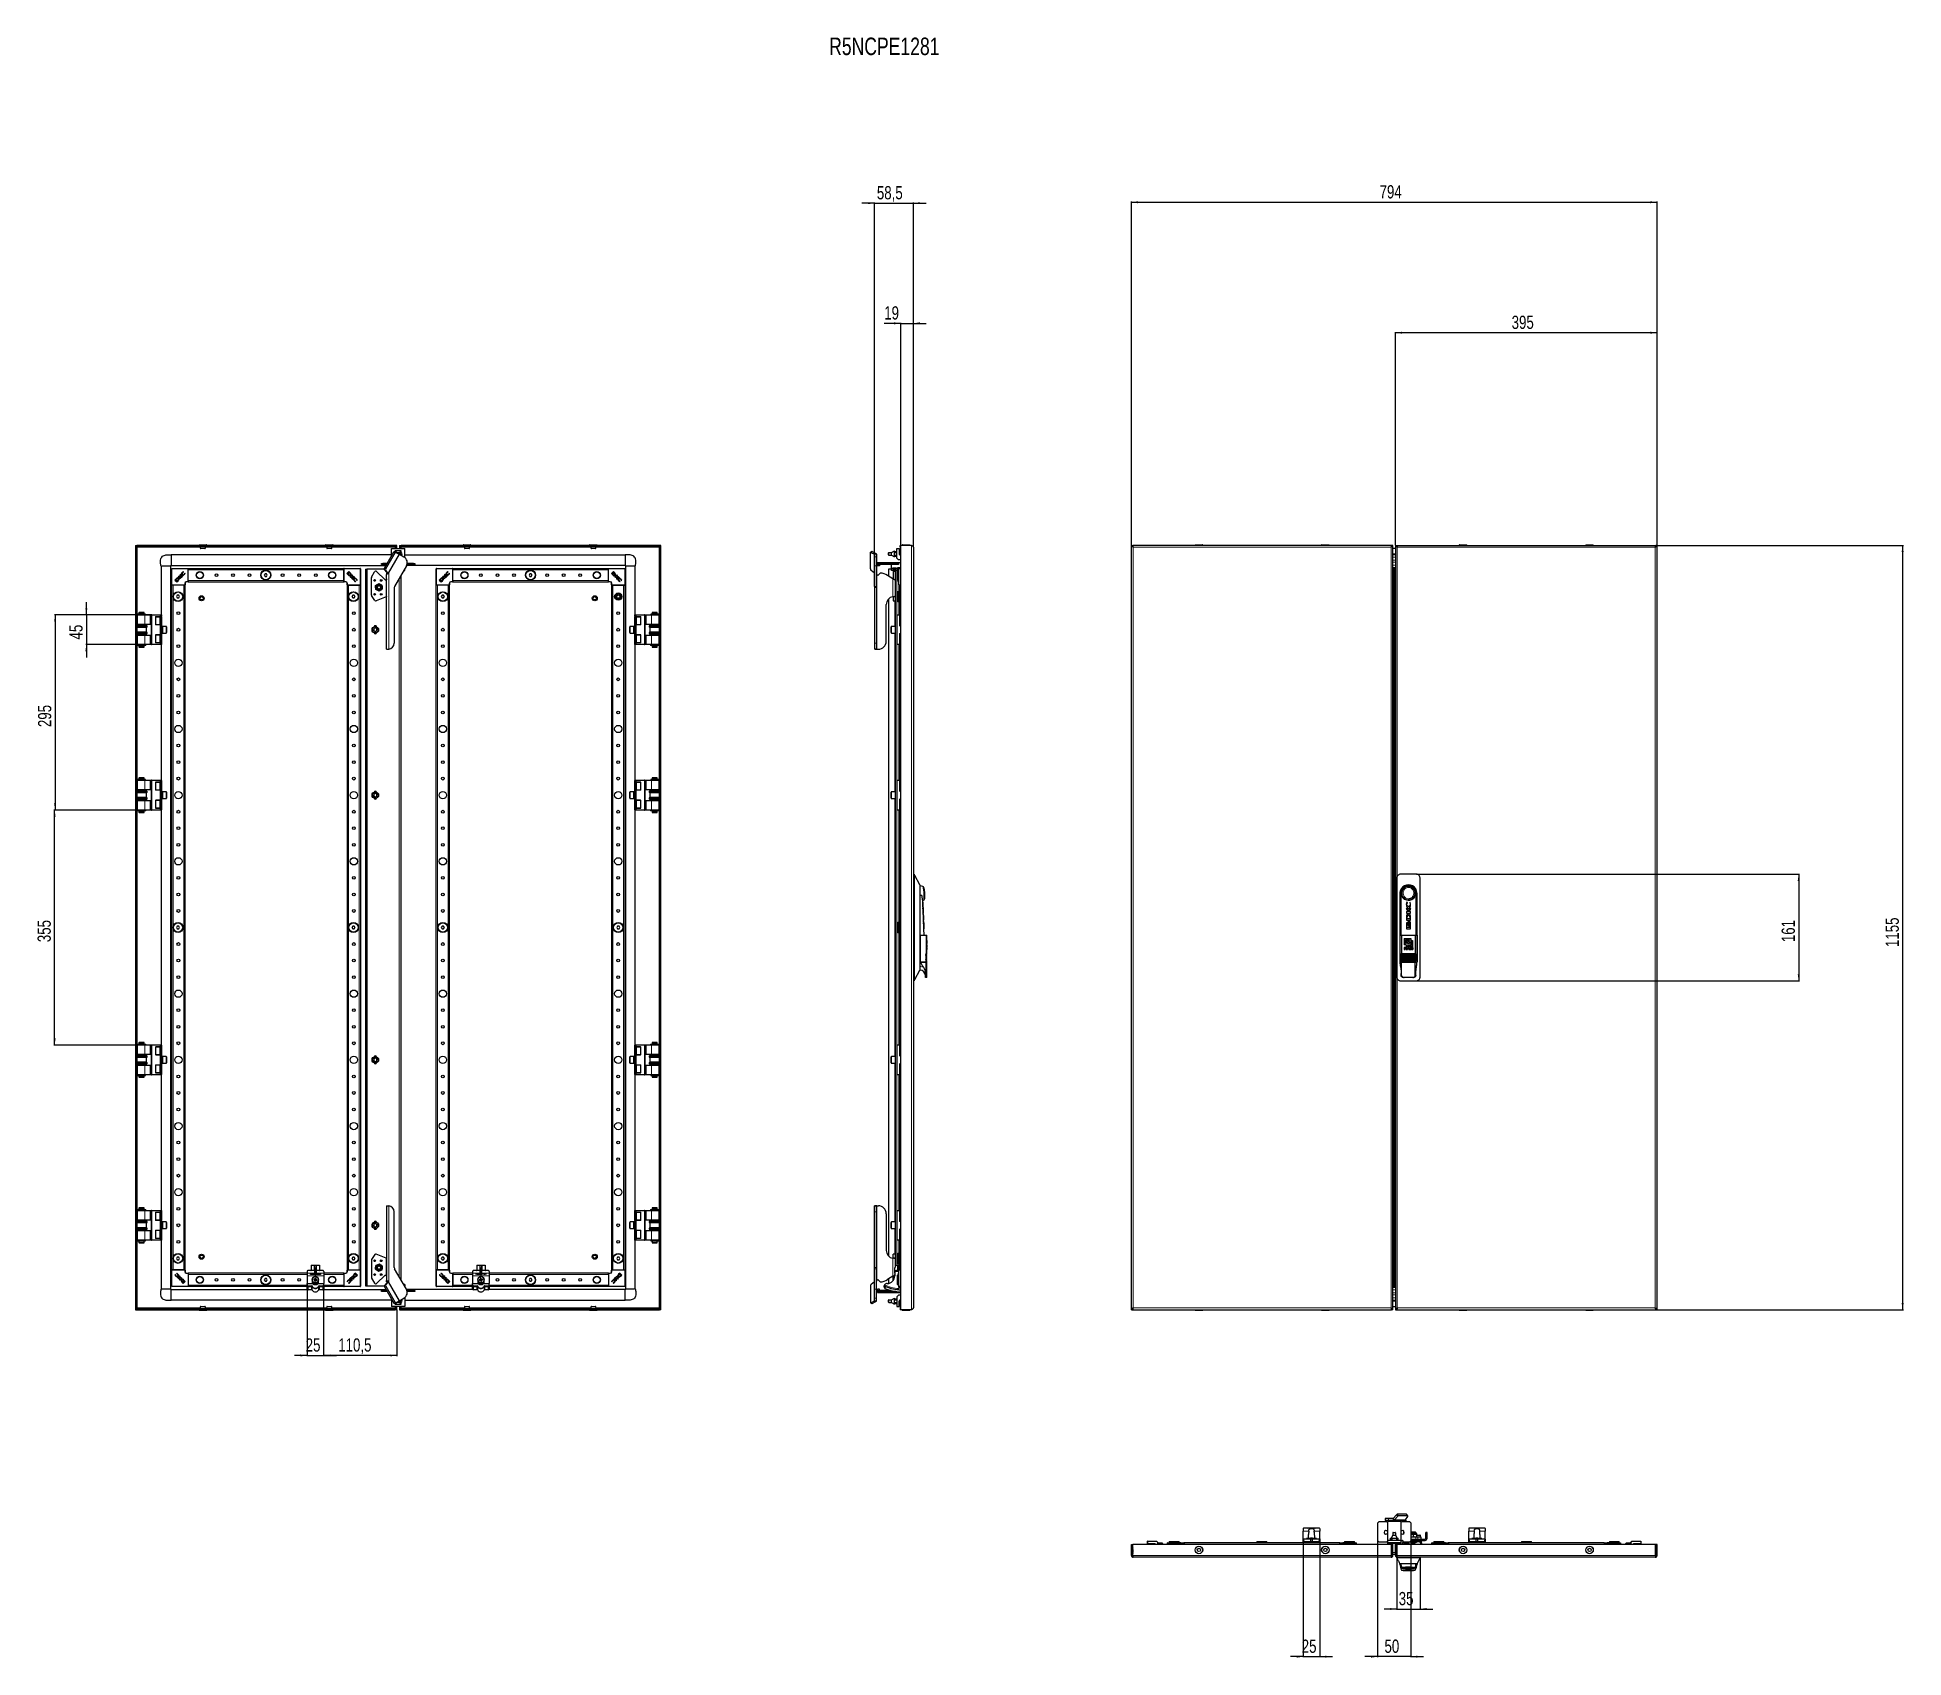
# Model space of a CAD drawing. Header units: millimetres. Extents: x -421 to 2398, y -1229 to 1219.
import ezdxf

# ---------------------------------------------------------------- set-up
doc = ezdxf.new("R2010")
doc.units = ezdxf.units.MM
doc.layers.add('FORMAT', color=7, linetype='Continuous')
doc.styles.add('SLDTEXTSTYLE0', font='TXT', dxfattribs={"width": 0.75})
doc.dimstyles.new('SLDDIMSTYLE0', dxfattribs={"dimtxt": 20, "dimasz": 10, "dimexe": 0, "dimexo": 0.0625, "dimgap": 5, "dimtad": 2, "dimdec": 1, "dimrnd": 1e-09, "dimzin": 12, "dimdsep": 46, "dimtxsty": 'SLDTEXTSTYLE0', "dimsah": 1, "dimcen": 0.09, "dimadec": 0, "dimazin": 3, "dimtfac": 1, "dimtofl": 0, "dimtmove": 0, "dimatfit": 3, "dimfxl": 0, "dimfrac": 2, "dimtolj": 1, "dimtzin": 12, "dimarcsym": 0})
doc.dimstyles.new('SLDDIMSTYLE1', dxfattribs={"dimtxt": 20, "dimasz": 10, "dimexe": 0, "dimexo": 0.0625, "dimgap": 5, "dimtad": 2, "dimdec": 1, "dimrnd": 1e-09, "dimzin": 12, "dimdsep": 46, "dimtxsty": 'SLDTEXTSTYLE0', "dimsah": 1, "dimcen": 0.09, "dimadec": 0, "dimazin": 3, "dimtfac": 1, "dimtmove": 0, "dimatfit": 0, "dimfxl": 0, "dimfrac": 2, "dimtolj": 1, "dimtzin": 12, "dimarcsym": 0})

msp = doc.modelspace()

# ---------------------------------------------------------------- texts
at = {"layer": 'FORMAT', "insert": (775.21, 1218.85), "char_height": 26.458, "attachment_point": 1, "style": 'SLDTEXTSTYLE0'}
msp.add_mtext('R5NCPE1281', dxfattribs=at)

# ---------------------------------------------------------------- blocks, each defined once
blk = doc.blocks.new('_D')
at = {"layer": 'FORMAT'}
for p, q in [((2023.5, 451.5), (2397.9, 451.5)), ((2396.9, -703.5), (2396.9, 451.5)), ((2023.5, -703.5), (2397.9, -703.5))]:
    blk.add_line(p, q, dxfattribs=at)
for points in [[(2396.9, 451.5), (2395.3, 441.5), (2398.4, 441.5)], [(2396.9, -703.5), (2398.4, -693.5), (2395.3, -693.5)]]:
    blk.add_solid(points, dxfattribs=at)
at = {"layer": 'FORMAT', "insert": (2371.1, -155.5), "char_height": 20, "attachment_point": 1, "rotation": 90, "style": 'SLDTEXTSTYLE0'}
blk.add_mtext('1155', dxfattribs=at)
blk = doc.blocks.new('_D_1')
at = {"layer": 'FORMAT'}
for p, q in [((1231.8, 451.6), (1231.8, 971)), ((1231.8, 970), (2025.8, 970)), ((2025.8, 451.6), (2025.8, 971))]:
    blk.add_line(p, q, dxfattribs=at)
for points in [[(1231.8, 970), (1241.8, 968.5), (1241.8, 971.5)], [(2025.8, 970), (2015.8, 971.5), (2015.8, 968.5)]]:
    blk.add_solid(points, dxfattribs=at)
at = {"layer": 'FORMAT', "insert": (1606.7, 995.8), "char_height": 20, "attachment_point": 1, "style": 'SLDTEXTSTYLE0'}
blk.add_mtext('794', dxfattribs=at)
blk = doc.blocks.new('_D_2')
at = {"layer": 'FORMAT'}
for p, q in [((1630.8, 451.6), (1630.8, 773.8)), ((2025.8, 772.8), (1630.8, 772.8)), ((2025.8, 451.6), (2025.8, 773.8))]:
    blk.add_line(p, q, dxfattribs=at)
for points in [[(1630.8, 772.8), (1640.8, 771.3), (1640.8, 774.4)], [(2025.8, 772.8), (2015.8, 774.4), (2015.8, 771.3)]]:
    blk.add_solid(points, dxfattribs=at)
at = {"layer": 'FORMAT', "insert": (1806.2, 798.6), "char_height": 20, "attachment_point": 1, "style": 'SLDTEXTSTYLE0'}
blk.add_mtext('395', dxfattribs=at)
blk = doc.blocks.new('_D_3')
at = {"layer": 'FORMAT'}
for p, q in [((1662.3, -45.5), (2240.8, -45.5)), ((2239.8, -45.5), (2239.8, -206.5)), ((1662.3, -206.5), (2240.8, -206.5))]:
    blk.add_line(p, q, dxfattribs=at)
for points in [[(2239.8, -45.5), (2238.3, -55.5), (2241.4, -55.5)], [(2239.8, -206.5), (2241.4, -196.5), (2238.3, -196.5)]]:
    blk.add_solid(points, dxfattribs=at)
at = {"layer": 'FORMAT', "insert": (2214, -148.1), "char_height": 20, "attachment_point": 1, "rotation": 90, "style": 'SLDTEXTSTYLE0'}
blk.add_mtext('161', dxfattribs=at)
blk = doc.blocks.new('_D_4')
at = {"layer": 'FORMAT'}
for p, q in [((843.9, 968.6), (824.7, 968.6)), ((843.9, 389.6), (843.9, 969.6)), ((843.9, 968.6), (902.4, 968.6)), ((902.4, 449), (902.4, 969.6)), ((902.4, 968.6), (921.6, 968.6))]:
    blk.add_line(p, q, dxfattribs=at)
for points in [[(843.9, 968.6), (833.9, 970.1), (833.9, 967.1)], [(902.4, 968.6), (912.4, 967.1), (912.4, 970.1)]]:
    blk.add_solid(points, dxfattribs=at)
at = {"layer": 'FORMAT', "insert": (847.3, 994.4), "char_height": 20, "attachment_point": 1, "style": 'SLDTEXTSTYLE0'}
blk.add_mtext('58,5', dxfattribs=at)
blk = doc.blocks.new('_D_5')
at = {"layer": 'FORMAT'}
for p, q in [((883.4, 787), (858.4, 787)), ((883.4, 451.6), (883.4, 788)), ((883.4, 787), (902.4, 787)), ((902.4, 449), (902.4, 788)), ((902.4, 787), (921.6, 787))]:
    blk.add_line(p, q, dxfattribs=at)
for points in [[(883.4, 787), (873.4, 788.6), (873.4, 785.5)], [(902.4, 787), (912.4, 785.5), (912.4, 788.6)]]:
    blk.add_solid(points, dxfattribs=at)
at = {"layer": 'FORMAT', "insert": (858.4, 812.8), "char_height": 20, "attachment_point": 1, "style": 'SLDTEXTSTYLE0'}
blk.add_mtext('19', dxfattribs=at)
blk = doc.blocks.new('_D_6')
at = {"layer": 'FORMAT'}
for p, q in [((-270.2, 346.5), (-395.1, 346.5)), ((-394.1, 346.5), (-394.1, 51.5)), ((-258.6, 51.5), (-395.1, 51.5))]:
    blk.add_line(p, q, dxfattribs=at)
for points in [[(-394.1, 346.5), (-395.6, 336.5), (-392.6, 336.5)], [(-394.1, 51.5), (-392.6, 61.5), (-395.6, 61.5)]]:
    blk.add_solid(points, dxfattribs=at)
at = {"layer": 'FORMAT', "insert": (-419.9, 176.9), "char_height": 20, "attachment_point": 1, "rotation": 90, "style": 'SLDTEXTSTYLE0'}
blk.add_mtext('295', dxfattribs=at)
blk = doc.blocks.new('_D_7')
at = {"layer": 'FORMAT'}
for p, q in [((-248.2, 51.5), (-395.9, 51.5)), ((-394.9, -303.5), (-394.9, 51.5)), ((-248.2, -303.5), (-395.9, -303.5))]:
    blk.add_line(p, q, dxfattribs=at)
for points in [[(-394.9, 51.5), (-396.4, 41.5), (-393.3, 41.5)], [(-394.9, -303.5), (-393.3, -293.5), (-396.4, -293.5)]]:
    blk.add_solid(points, dxfattribs=at)
at = {"layer": 'FORMAT', "insert": (-420.6, -148.1), "char_height": 20, "attachment_point": 1, "rotation": 90, "style": 'SLDTEXTSTYLE0'}
blk.add_mtext('355', dxfattribs=at)
blk = doc.blocks.new('_D_8')
at = {"layer": 'FORMAT'}
for p, q in [((11.6, -663.9), (11.6, -773.6)), ((122.1, -703.5), (122.1, -773.6)), ((122.1, -772.6), (11.6, -772.6))]:
    blk.add_line(p, q, dxfattribs=at)
for points in [[(11.6, -772.6), (21.6, -774.1), (21.6, -771.1)], [(122.1, -772.6), (112.1, -771.1), (112.1, -774.1)]]:
    blk.add_solid(points, dxfattribs=at)
at = {"layer": 'FORMAT', "insert": (33.6, -746.8), "char_height": 20, "attachment_point": 1, "style": 'SLDTEXTSTYLE0'}
blk.add_mtext('110,5', dxfattribs=at)
blk = doc.blocks.new('_D_9')
at = {"layer": 'FORMAT'}
for p, q in [((-13.4, -663.9), (-13.4, -773.6)), ((11.6, -663.9), (11.6, -773.6)), ((-13.4, -772.6), (-32.6, -772.6)), ((-13.4, -772.6), (11.6, -772.6)), ((11.6, -772.6), (30.9, -772.6))]:
    blk.add_line(p, q, dxfattribs=at)
for points in [[(-13.4, -772.6), (-23.4, -771.1), (-23.4, -774.1)], [(11.6, -772.6), (21.6, -774.1), (21.6, -771.1)]]:
    blk.add_solid(points, dxfattribs=at)
at = {"layer": 'FORMAT', "insert": (-15.6, -746.8), "char_height": 20, "attachment_point": 1, "style": 'SLDTEXTSTYLE0'}
blk.add_mtext('25', dxfattribs=at)
blk = doc.blocks.new('_D_10')
at = {"layer": 'FORMAT'}
for p, q in [((-248.2, 346.5), (-347.9, 346.5)), ((-346.9, 346.5), (-346.9, 365.8)), ((-346.9, 346.5), (-346.9, 301.5)), ((-248.2, 301.5), (-347.9, 301.5)), ((-346.9, 301.5), (-346.9, 282.3))]:
    blk.add_line(p, q, dxfattribs=at)
for points in [[(-346.9, 346.5), (-345.3, 356.5), (-348.4, 356.5)], [(-346.9, 301.5), (-348.4, 291.5), (-345.3, 291.5)]]:
    blk.add_solid(points, dxfattribs=at)
at = {"layer": 'FORMAT', "insert": (-372.6, 309.3), "char_height": 20, "attachment_point": 1, "rotation": 90, "style": 'SLDTEXTSTYLE0'}
blk.add_mtext('45', dxfattribs=at)
blk = doc.blocks.new('_D_11')
at = {"layer": 'FORMAT'}
for p, q in [((1491.3, -1049.6), (1491.3, -1228.8)), ((1516.3, -1049.6), (1516.3, -1228.8)), ((1491.3, -1227.8), (1472.1, -1227.8)), ((1491.3, -1227.8), (1516.3, -1227.8)), ((1516.3, -1227.8), (1535.6, -1227.8))]:
    blk.add_line(p, q, dxfattribs=at)
for points in [[(1491.3, -1227.8), (1481.3, -1226.3), (1481.3, -1229.3)], [(1516.3, -1227.8), (1526.3, -1229.3), (1526.3, -1226.3)]]:
    blk.add_solid(points, dxfattribs=at)
at = {"layer": 'FORMAT', "insert": (1489.1, -1202), "char_height": 20, "attachment_point": 1, "style": 'SLDTEXTSTYLE0'}
blk.add_mtext('25', dxfattribs=at)
blk = doc.blocks.new('_D_12')
at = {"layer": 'FORMAT'}
for p, q in [((1603.8, -1053), (1603.8, -1228.8)), ((1653.8, -1053), (1653.8, -1228.8)), ((1603.8, -1227.8), (1584.6, -1227.8)), ((1653.8, -1227.8), (1603.8, -1227.8)), ((1653.8, -1227.8), (1673.1, -1227.8))]:
    blk.add_line(p, q, dxfattribs=at)
for points in [[(1603.8, -1227.8), (1593.8, -1226.3), (1593.8, -1229.3)], [(1653.8, -1227.8), (1663.8, -1229.3), (1663.8, -1226.3)]]:
    blk.add_solid(points, dxfattribs=at)
at = {"layer": 'FORMAT', "insert": (1614.1, -1202), "char_height": 20, "attachment_point": 1, "style": 'SLDTEXTSTYLE0'}
blk.add_mtext('50', dxfattribs=at)
blk = doc.blocks.new('_D_13')
at = {"layer": 'FORMAT'}
for p, q in [((1632.8, -1078.6), (1632.8, -1156.8)), ((1667.8, -1078.6), (1667.8, -1156.8)), ((1632.8, -1155.8), (1613.6, -1155.8)), ((1632.8, -1155.8), (1667.8, -1155.8)), ((1667.8, -1155.8), (1687.1, -1155.8))]:
    blk.add_line(p, q, dxfattribs=at)
for points in [[(1632.8, -1155.8), (1622.8, -1154.3), (1622.8, -1157.3)], [(1667.8, -1155.8), (1677.8, -1157.3), (1677.8, -1154.3)]]:
    blk.add_solid(points, dxfattribs=at)
at = {"layer": 'FORMAT', "insert": (1635.6, -1130), "char_height": 20, "attachment_point": 1, "style": 'SLDTEXTSTYLE0'}
blk.add_mtext('35', dxfattribs=at)

# ---------------------------------------------------------------- dimensions: what is measured, and where the dimension line sits
at = {"layer": 'FORMAT'}
for base, p1, p2, dimstyle, picture, middle in [((902.4, 968.59), (843.92, 389.6), (902.4, 448.95), 'SLDDIMSTYLE1', '_D_4', (873.16, 968.59)), ((2025.83, 970), (1231.83, 451.55), (2025.83, 451.55), 'SLDDIMSTYLE0', '_D_1', (1628.83, 970)), ((902.4, 787.02), (883.4, 451.55), (902.4, 448.95), 'SLDDIMSTYLE1', '_D_5', (873.16, 787.02)), ((1630.83, 772.83), (2025.83, 451.55), (1630.83, 451.55), 'SLDDIMSTYLE0', '_D_2', (1828.33, 772.83)), ((1516.33, -1227.8), (1491.33, -1049.55), (1516.33, -1049.55), 'SLDDIMSTYLE1', '_D_11', (1503.83, -1227.8)), ((1603.83, -1227.8), (1653.83, -1052.95), (1603.83, -1052.95), 'SLDDIMSTYLE1', '_D_12', (1628.83, -1227.8))]:
    dim = msp.add_linear_dim(base=base, p1=p1, p2=p2, dimstyle=dimstyle, dxfattribs=at)
    dim.commit()
    dim.dimension.update_dxf_attribs({"geometry": picture, "text_midpoint": middle, "dimtype": 160})
for base, p1, p2, angle, dimstyle, picture, middle in [((2396.87, 451.55), (2023.53, -703.45), (2023.53, 451.55), 90, 'SLDDIMSTYLE0', '_D', (2396.87, -125.95)), ((-394.1, 51.55), (-270.16, 346.55), (-258.55, 51.55), 90, 'SLDDIMSTYLE0', '_D_6', (-394.1, 199.05)), ((-346.86, 301.55), (-248.16, 346.55), (-248.16, 301.55), 90, 'SLDDIMSTYLE1', '_D_10', (-346.86, 324.05)), ((-394.86, 51.55), (-248.16, -303.45), (-248.16, 51.55), 90, 'SLDDIMSTYLE0', '_D_7', (-394.86, -125.95)), ((2239.81, -206.45), (1662.33, -45.45), (1662.33, -206.45), 90, 'SLDDIMSTYLE0', '_D_3', (2239.81, -125.95)), ((11.64, -772.61), (-13.36, -663.9), (11.64, -663.9), 0, 'SLDDIMSTYLE1', '_D_9', (-0.86, -772.61)), ((11.64, -772.61), (122.14, -703.45), (11.64, -663.9), 0, 'SLDDIMSTYLE0', '_D_8', (66.89, -772.61)), ((1667.83, -1155.8), (1632.83, -1078.55), (1667.83, -1078.55), 0, 'SLDDIMSTYLE1', '_D_13', (1650.33, -1155.8))]:
    dim = msp.add_linear_dim(base=base, p1=p1, p2=p2, angle=angle, dimstyle=dimstyle, dxfattribs=at)
    dim.commit()
    dim.dimension.update_dxf_attribs({"geometry": picture, "text_midpoint": middle, "dimtype": 160})

# ---------------------------------------------------------------- linework, layer by layer
at = {"color": 7, "linetype": 'Continuous', "lineweight": 25}
for p, q in [((-272.86, 451.55), (-272.86, -703.45)), ((-272.86, 451.55), (-270.86, 451.55)), ((-270.86, 451.55), (-270.86, -703.45)), ((-270.56, 449.55), (-270.56, 451.55)), ((119.84, 451.55), (-270.56, 451.55)), ((-176.61, 452.3), (-176.61, 451.55)), ((-176.36, 452.55), (-165.36, 452.55)), ((-165.11, 451.55), (-165.11, 452.3)), ((14.39, 452.3), (14.39, 451.55)), ((14.64, 452.55), (23.15, 452.55)), ((23.15, 452.55), (25.64, 452.55)), ((25.89, 451.55), (25.89, 452.3)), ((119.84, 449.55), (119.84, 451.55)), ((122.14, 451.55), (120.14, 451.55)), ((120.14, 446.55), (120.14, 451.55)), ((122.14, 446.55), (122.14, 451.55)), ((126.14, 451.55), (128.14, 451.55)), ((126.14, 451.55), (126.14, 446.55)), ((128.14, 451.55), (128.14, 446.55)), ((518.84, 451.55), (128.44, 451.55)), ((128.44, 449.55), (128.44, 451.55)), ((222.39, 452.3), (222.39, 451.55)), ((222.64, 452.55), (233.64, 452.55)), ((233.89, 451.55), (233.89, 452.3)), ((413.39, 452.3), (413.39, 451.55)), ((413.64, 452.55), (422.15, 452.55)), ((422.15, 452.55), (424.64, 452.55)), ((424.89, 451.55), (424.89, 452.3)), ((518.84, 449.55), (518.84, 451.55)), ((521.14, 451.55), (519.14, 451.55)), ((519.14, -703.45), (519.14, 451.55)), ((521.14, -703.45), (521.14, 451.55)), ((882.4, 449.55), (882.4, 451.55)), ((883.4, 451.55), (882.4, 451.55)), ((883.4, -703.45), (883.4, 451.55)), ((899.8, 451.55), (883.4, 451.55)), ((885.65, 452.3), (885.65, 451.55)), ((885.9, 452.55), (886.8, 452.55)), ((886.8, 452.55), (896.9, 452.55)), ((897.15, 451.55), (897.15, 452.3)), ((1231.83, -703.45), (1231.83, 451.55)), ((1231.83, 451.55), (1233.83, 451.55)), ((1624.53, 451.55), (1234.13, 451.55)), ((1234.13, 449.55), (1234.13, 451.55)), ((1328.08, 452.3), (1328.08, 451.55)), ((1328.33, 452.55), (1339.33, 452.55)), ((1339.58, 451.55), (1339.58, 452.3)), ((1519.08, 452.3), (1519.08, 451.55)), ((1519.33, 452.55), (1521.82, 452.55)), ((1521.82, 452.55), (1530.33, 452.55)), ((1530.58, 451.55), (1530.58, 452.3)), ((1624.53, 451.55), (1624.53, 449.55)), ((1626.83, 451.55), (1624.83, 451.55)), ((1626.83, -703.45), (1626.83, 451.55)), ((1630.83, 451.55), (1632.83, 451.55)), ((1630.83, 451.55), (1630.83, -703.45)), ((1633.13, 451.55), (1633.13, 449.83)), ((1633.13, 451.55), (2023.53, 451.55)), ((1727.08, 452.3), (1727.08, 451.55)), ((1727.33, 452.55), (1738.33, 452.55)), ((1738.58, 451.55), (1738.58, 452.3)), ((1918.08, 452.3), (1918.08, 451.55)), ((1918.33, 452.55), (1920.82, 452.55)), ((1920.82, 452.55), (1929.33, 452.55)), ((1929.58, 451.55), (1929.58, 452.3)), ((2023.53, 449.85), (2023.53, 451.55)), ((2025.83, 451.55), (2023.83, 451.55)), ((2025.83, -703.45), (2025.83, 451.55)), ((119.84, 449.55), (-270.56, 449.55)), ((-270.26, 448.95), (-270.46, 449.55)), ((-218.86, 437.05), (-218.86, 421.38)), ((114.14, 437.05), (-218.86, 437.05)), ((99.14, 422.55), (99.14, 424.05)), ((99.14, 424.05), (101.14, 424.05)), ((101.14, 424.05), (101.14, 422.55)), ((107.75, 424.05), (101.14, 424.05)), ((103.7, 417.04), (117.84, 441.53)), ((105.54, 415.98), (119.68, 440.47)), ((114.14, 446.55), (134.14, 446.55)), ((114.14, 435.12), (114.14, 446.55)), ((118.95, 442.04), (120.79, 440.98)), ((119.75, 449.55), (119.54, 448.95)), ((122.13, 440.59), (119.64, 443.09)), ((119.64, 443.09), (119.64, 441.64)), ((128.64, 443.09), (119.64, 443.09)), ((120.79, 440.98), (125.55, 438.23)), ((122.13, 440.2), (122.13, 440.59)), ((122.13, 440.59), (122.63, 440.09)), ((122.13, 440.59), (126.15, 440.59)), ((125.92, 438.02), (125.55, 438.23)), ((126.15, 440.59), (125.65, 440.09)), ((125.92, 438.02), (132.86, 434.01)), ((126.15, 440.59), (128.64, 443.09)), ((126.15, 440.59), (126.15, 437.89)), ((518.84, 449.55), (128.44, 449.55)), ((128.74, 448.95), (128.54, 449.55)), ((128.64, 440.52), (128.64, 443.09)), ((128.64, 436.65), (128.64, 440.52)), ((128.64, 436.45), (128.64, 436.65)), ((134.14, 433.13), (134.14, 446.55)), ((134.14, 437.05), (467.14, 437.05)), ((147.14, 424.05), (137.78, 424.05)), ((147.14, 422.55), (147.14, 424.05)), ((147.14, 424.05), (149.14, 424.05)), ((149.14, 424.05), (149.14, 422.55)), ((518.74, 449.55), (518.54, 448.95)), ((837.53, 415.98), (837.53, 440.47)), ((839.92, 442.07), (837.79, 441.01)), ((838.24, 440.98), (843.74, 438.23)), ((840.36, 442.04), (845.86, 439.29)), ((843.92, 438.02), (843.92, 434.01)), ((843.92, 434.01), (843.92, 420.49)), ((846.92, 438.02), (846.92, 434.01)), ((846.92, 434.01), (846.92, 420.49)), ((848.3, 424.05), (848.3, 425.75)), ((848.3, 425.75), (883.4, 425.75)), ((848.3, 422.55), (848.3, 424.05)), ((848.3, 424.05), (850.3, 424.05)), ((850.3, 424.05), (850.3, 422.55)), ((877.8, 424.05), (850.3, 424.05)), ((864.8, 437.08), (864.8, 440.09)), ((865.3, 440.59), (869.3, 440.59)), ((865.3, 436.58), (869.3, 436.58)), ((869.3, 440.59), (873.8, 443.09)), ((869.3, 436.58), (869.3, 440.59)), ((869.3, 436.58), (873.8, 434.09)), ((873.8, 440.52), (873.8, 443.09)), ((873.8, 442.09), (877.3, 442.09)), ((873.8, 440.59), (877.3, 440.59)), ((873.8, 436.65), (873.8, 440.52)), ((873.8, 434.09), (873.8, 436.65)), ((873.8, 436.59), (877.3, 436.59)), ((873.8, 435.09), (877.3, 435.09)), ((877.3, 432.05), (877.3, 446.55)), ((877.3, 446.55), (880.8, 446.55)), ((879.8, 429.55), (877.3, 432.05)), ((877.8, 422.55), (877.8, 424.05)), ((877.8, 424.05), (879.8, 424.05)), ((883.4, 429.55), (879.8, 429.55)), ((879.8, 424.05), (879.8, 422.55)), ((880.8, 446.55), (880.8, 438.82)), ((881.89, 437.38), (883.4, 436.95)), ((883.4, 449.55), (882.4, 449.55)), ((882.4, 449.55), (882.4, 438.91)), ((882.4, 438.91), (883.4, 437.58)), ((902.4, 448.95), (902.4, -700.85)), ((1630.83, 446.55), (1626.83, 446.55)), ((-233.86, 420.05), (-233.86, 346.55)), ((-230.58, 420.05), (-232.88, 420.05)), ((-230.43, 420.05), (-230.58, 420.05)), ((-223.29, 420.05), (-230.43, 420.05)), ((-223.23, 420.05), (-223.29, 420.05)), ((-220.84, 420.05), (-223.23, 420.05)), ((-219.97, 420.05), (-220.84, 420.05)), ((-219.86, 420.05), (-219.86, -671.95)), ((-218.86, 421.05), (106.01, 421.05)), ((-217.86, 391.85), (-217.86, 416.25)), ((-217.56, 416.55), (-193.16, 416.55)), ((-211.22, 401.15), (-213.21, 399.16)), ((-213.21, 399.16), (-210.25, 396.2)), ((-210.97, 400.6), (-211.69, 399.86)), ((-211.69, 399.86), (-209.51, 397.68)), ((-210.25, 396.2), (-208.36, 398.09)), ((-209.51, 397.68), (-208.85, 398.36)), ((-208.36, 398.09), (-208.34, 398.1)), ((-207.16, 405.21), (-208.21, 404.16)), ((-208.21, 404.16), (-205.25, 401.2)), ((-205.77, 403.82), (-207.16, 405.21)), ((-205.29, 407.08), (-205.77, 403.82)), ((-205.43, 403.5), (-202.77, 403.67)), ((-204.19, 402.26), (-205.43, 403.5)), ((-204.49, 407.88), (-205.29, 407.08)), ((-205.25, 401.2), (-204.19, 402.26)), ((-204.96, 404.78), (-204.49, 407.88)), ((-201.49, 404.96), (-204.96, 404.78)), ((-202.77, 403.67), (-201.49, 404.96)), ((-199.92, 411), (-200.26, 411.69)), ((-200.06, 410.87), (-199.92, 411)), ((-198.11, 409.43), (-198.22, 409.32)), ((-197.86, 408.92), (-198.11, 409.43)), ((-193.16, 396.55), (-195.86, 396.55)), ((-192.86, 416.25), (-192.86, 416.55)), ((-192.86, 416.55), (42.14, 416.55)), ((-192.86, 416.25), (-192.86, 415.6)), ((-192.86, 414.55), (-192.86, 415.6)), ((-192.86, 398.55), (-192.86, 414.55)), ((-192.86, 397.5), (-192.86, 398.55)), ((-192.86, 397.5), (-192.86, 396.85)), ((-192.86, 396.55), (-192.86, 396.85)), ((-192.86, 396.55), (42.14, 396.55)), ((-77.01, 408.55), (-78.17, 406.55)), ((-78.17, 406.55), (-77.01, 404.55)), ((-74.71, 408.55), (-77.01, 408.55)), ((-77.01, 404.55), (-74.71, 404.55)), ((-73.55, 406.55), (-74.71, 408.55)), ((-74.71, 404.55), (-73.55, 406.55)), ((42.14, 416.25), (42.14, 416.55)), ((42.14, 415.6), (42.14, 416.25)), ((42.14, 414.55), (42.14, 415.6)), ((42.14, 398.55), (42.14, 414.55)), ((42.14, 397.5), (42.14, 398.55)), ((42.14, 396.85), (42.14, 397.5)), ((42.14, 396.55), (42.14, 396.85)), ((42.44, 416.55), (66.84, 416.55)), ((45.14, 396.55), (42.44, 396.55)), ((49.75, 411.9), (46.79, 408.94)), ((46.79, 408.94), (48.68, 407.05)), ((50.45, 410.38), (48.27, 408.2)), ((48.27, 408.2), (48.95, 407.54)), ((48.68, 407.05), (48.7, 407.03)), ((51.74, 409.91), (49.75, 411.9)), ((51.19, 409.66), (50.45, 410.38)), ((54.75, 406.9), (51.79, 403.94)), ((51.79, 403.94), (52.85, 402.88)), ((52.85, 402.88), (54.09, 404.12)), ((54.09, 404.12), (54.27, 401.46)), ((54.27, 401.46), (55.55, 400.18)), ((54.41, 404.46), (55.8, 405.85)), ((57.67, 403.97), (54.41, 404.46)), ((55.8, 405.85), (54.75, 406.9)), ((55.37, 403.65), (58.47, 403.18)), ((55.55, 400.18), (55.37, 403.65)), ((58.47, 403.18), (57.67, 403.97)), ((59.51, 396.55), (60.02, 396.8)), ((60.02, 396.8), (59.91, 396.91)), ((61.46, 398.75), (61.6, 398.61)), ((61.6, 398.61), (62.28, 398.95)), ((67.14, 416.25), (67.14, 391.85)), ((74.64, 415.55), (74.64, -667.45)), ((74.64, 415.55), (76.64, 415.55)), ((76.64, 415.55), (76.64, -667.45)), ((77.24, 415.55), (76.64, 415.55)), ((103.36, 415.55), (77.24, 415.55)), ((83.64, 376.65), (83.64, 402.7)), ((83.91, 403.7), (88.37, 411.43)), ((91.45, 411.86), (104.64, 399.55)), ((101.14, 422.55), (99.14, 422.55)), ((106.88, 422.55), (101.14, 422.55)), ((107.25, 410.77), (103.67, 414.81)), ((104.64, 399.55), (106.04, 399.55)), ((109.08, 409.71), (105.51, 413.75)), ((106.28, 399.55), (106.04, 399.55)), ((109.15, 409.55), (106.64, 409.55)), ((106.64, 409.55), (106.64, 407.31)), ((106.64, 294.55), (106.64, 407.31)), ((107.25, 410.77), (109.08, 409.71)), ((109.96, 408.86), (109.39, 409.4)), ((109.64, 409.17), (109.64, 408.75)), ((109.94, 408.84), (109.96, 408.86)), ((136.6, 420.49), (118.77, 389.6)), ((128.14, 405.84), (128.14, -657.74)), ((132.71, 413.75), (134.14, 413.75)), ((134.14, 413.75), (134.14, 416.23)), ((467.14, 421.05), (136.89, 421.05)), ((147.14, 422.55), (137.46, 422.55)), ((149.14, 422.55), (147.14, 422.55)), ((181.64, 391.85), (181.64, 416.25)), ((181.94, 416.55), (206.34, 416.55)), ((188.28, 401.15), (186.29, 399.16)), ((186.29, 399.16), (189.25, 396.2)), ((188.53, 400.6), (187.81, 399.86)), ((187.81, 399.86), (189.99, 397.68)), ((189.25, 396.2), (191.14, 398.09)), ((189.99, 397.68), (190.65, 398.36)), ((191.14, 398.09), (191.16, 398.1)), ((192.34, 405.21), (191.29, 404.16)), ((191.29, 404.16), (194.25, 401.2)), ((193.73, 403.82), (192.34, 405.21)), ((194.21, 407.08), (193.73, 403.82)), ((194.07, 403.5), (196.73, 403.67)), ((195.31, 402.26), (194.07, 403.5)), ((195.01, 407.88), (194.21, 407.08)), ((194.25, 401.2), (195.31, 402.26)), ((194.54, 404.78), (195.01, 407.88)), ((198.01, 404.96), (194.54, 404.78)), ((196.73, 403.67), (198.01, 404.96)), ((199.58, 411), (199.24, 411.69)), ((199.44, 410.87), (199.58, 411)), ((201.39, 409.43), (201.28, 409.32)), ((201.64, 408.92), (201.39, 409.43)), ((206.34, 396.55), (203.64, 396.55)), ((206.64, 416.25), (206.64, 416.55)), ((206.64, 416.55), (441.64, 416.55)), ((206.64, 416.25), (206.64, 415.6)), ((206.64, 414.55), (206.64, 415.6)), ((206.64, 398.55), (206.64, 414.55)), ((206.64, 397.5), (206.64, 398.55)), ((206.64, 397.5), (206.64, 396.85)), ((206.64, 396.55), (206.64, 396.85)), ((206.64, 396.55), (441.64, 396.55)), ((322.99, 408.55), (321.83, 406.55)), ((321.83, 406.55), (322.99, 404.55)), ((325.29, 408.55), (322.99, 408.55)), ((322.99, 404.55), (325.29, 404.55)), ((326.45, 406.55), (325.29, 408.55)), ((325.29, 404.55), (326.45, 406.55)), ((441.64, 416.25), (441.64, 416.55)), ((441.64, 415.6), (441.64, 416.25)), ((441.64, 414.55), (441.64, 415.6)), ((441.64, 398.55), (441.64, 414.55)), ((441.64, 397.5), (441.64, 398.55)), ((441.64, 396.85), (441.64, 397.5)), ((441.64, 396.55), (441.64, 396.85)), ((441.94, 416.55), (466.34, 416.55)), ((444.64, 396.55), (441.94, 396.55)), ((449.25, 411.9), (446.29, 408.94)), ((446.29, 408.94), (448.18, 407.05)), ((449.95, 410.38), (447.77, 408.2)), ((447.77, 408.2), (448.45, 407.54)), ((448.18, 407.05), (448.2, 407.03)), ((451.24, 409.91), (449.25, 411.9)), ((450.69, 409.66), (449.95, 410.38)), ((454.25, 406.9), (451.29, 403.94)), ((451.29, 403.94), (452.35, 402.88)), ((452.35, 402.88), (453.59, 404.12)), ((453.59, 404.12), (453.77, 401.46)), ((453.77, 401.46), (455.05, 400.18)), ((453.91, 404.46), (455.3, 405.85)), ((457.17, 403.97), (453.91, 404.46)), ((455.3, 405.85), (454.25, 406.9)), ((454.87, 403.65), (457.97, 403.18)), ((455.05, 400.18), (454.87, 403.65)), ((457.97, 403.18), (457.17, 403.97)), ((459.01, 396.55), (459.52, 396.8)), ((459.52, 396.8), (459.41, 396.91)), ((460.96, 398.75), (461.1, 398.61)), ((461.1, 398.61), (461.78, 398.95)), ((466.64, 416.25), (466.64, 391.85)), ((468.14, -671.95), (468.14, 420.05)), ((482.14, 346.55), (482.14, 420.05)), ((843.74, 409.71), (838.62, 413.75)), ((843.92, 420.49), (843.92, 389.6)), ((846.92, 420.49), (846.92, 389.6)), ((848.51, 405.91), (847.22, 407.31)), ((850.3, 422.55), (848.3, 422.55)), ((848.3, 420.75), (848.3, 422.55)), ((851.3, 420.75), (848.3, 420.75)), ((852.45, 409.55), (848.51, 405.91)), ((877.8, 422.55), (850.3, 422.55)), ((851.3, 422.55), (851.3, 420.75)), ((871.3, 400.75), (863.55, 406.19)), ((864.9, 415.55), (864.9, 405.24)), ((869.3, 415.55), (864.9, 415.55)), ((869.3, 413.75), (869.3, 422.55)), ((878.3, 413.75), (869.3, 413.75)), ((871.3, 415.75), (871.3, 417.75)), ((871.3, 417.75), (876.3, 417.75)), ((876.3, 415.75), (871.3, 415.75)), ((874.9, 412.4), (871.9, 412.4)), ((871.9, 412.4), (871.9, 411.86)), ((871.9, 411.86), (871.9, 400.57)), ((874.6, 399.55), (874.9, 399.55)), ((874.9, 413.75), (874.9, -638.21)), ((876.3, 417.75), (876.3, 415.75)), ((879.8, 422.55), (877.8, 422.55)), ((881.15, 417.75), (878.3, 417.75)), ((878.3, 417.75), (878.3, 413.75)), ((878.9, 414.05), (878.4, 413.55)), ((878.4, 399.55), (878.4, 413.55)), ((878.4, 399.55), (878.9, 399.05)), ((880.4, 414.05), (878.9, 414.05)), ((878.9, 414.05), (878.9, 399.05)), ((878.9, 399.05), (880.2, 399.05)), ((880.18, 405.49), (880.2, 405.49)), ((880.4, 402.26), (880.18, 402.26)), ((880.2, 411.9), (880.4, 411.9)), ((880.2, 409.91), (880.2, 411.9)), ((880.2, 409.91), (880.4, 409.91)), ((880.2, 407.94), (880.2, 409.91)), ((880.2, 407.94), (880.4, 407.94)), ((880.2, 406.9), (880.4, 406.9)), ((880.2, 405.85), (880.2, 406.9)), ((880.2, 405.85), (880.4, 405.85)), ((880.2, 404.46), (880.2, 405.85)), ((880.2, 404.46), (880.4, 404.46)), ((880.2, 403.97), (880.2, 404.46)), ((880.2, 403.18), (880.2, 403.97)), ((880.2, 403.97), (880.4, 403.97)), ((880.2, 403.18), (880.4, 403.18)), ((880.2, 402.4), (880.2, 403.18)), ((880.2, 398.61), (880.2, 398.95)), ((880.2, 398.95), (880.4, 398.95)), ((880.2, 398.61), (880.4, 398.61)), ((880.2, 397.94), (880.2, 398.61)), ((880.2, 397.94), (880.4, 397.94)), ((880.2, 396.91), (880.4, 396.91)), ((880.2, 396.8), (880.2, 396.91)), ((880.2, 396.8), (880.4, 396.8)), ((880.2, 396.55), (880.2, 396.8)), ((880.2, 396.2), (880.2, 396.55)), ((880.2, 396.55), (880.4, 396.55)), ((880.2, 396.2), (880.4, 396.2)), ((880.4, 391.85), (880.4, 416.25)), ((880.7, 416.55), (883.4, 416.55)), ((883.4, 418.39), (881.15, 417.75)), ((1627.37, 417.75), (1626.83, 417.75)), ((1626.96, 413.75), (1626.83, 413.75)), ((-217.86, -643.45), (-217.86, 391.55)), ((-217.56, 391.55), (-217.86, 391.55)), ((-216.91, 391.55), (-217.56, 391.55)), ((-215.86, 391.55), (-216.91, 391.55)), ((-199.86, 391.55), (-215.86, 391.55)), ((-209.51, 376.05), (-210.67, 374.05)), ((-210.67, 374.05), (-209.51, 372.05)), ((-207.21, 376.05), (-209.51, 376.05)), ((-209.51, 372.05), (-207.21, 372.05)), ((-206.05, 374.05), (-207.21, 376.05)), ((-207.21, 372.05), (-206.05, 374.05)), ((-198.81, 391.55), (-199.86, 391.55)), ((-198.16, 391.55), (-198.81, 391.55)), ((-197.86, 391.55), (-198.16, 391.55)), ((-197.86, 394.55), (-197.86, 391.85)), ((-197.86, -643.45), (-197.86, 391.55)), ((47.14, 391.85), (47.14, 394.55)), ((47.14, 391.55), (47.14, -643.45)), ((47.14, 391.55), (47.44, 391.55)), ((48.09, 391.55), (47.44, 391.55)), ((48.09, 391.55), (49.14, 391.55)), ((49.14, 391.55), (65.14, 391.55)), ((55.49, 376.05), (54.33, 374.05)), ((54.33, 374.05), (55.49, 372.05)), ((57.79, 376.05), (55.49, 376.05)), ((55.49, 372.05), (57.79, 372.05)), ((58.95, 374.05), (57.79, 376.05)), ((57.79, 372.05), (58.95, 374.05)), ((65.14, 391.55), (66.19, 391.55)), ((66.84, 391.55), (66.19, 391.55)), ((66.84, 391.55), (67.14, 391.55)), ((67.14, 391.55), (67.14, -643.45)), ((88.74, 368.4), (83.97, 375.54)), ((90.07, 390.81), (92.54, 392.32)), ((106.04, 373.8), (91.15, 367.65)), ((95.28, 382.28), (92.74, 383.66)), ((95, 393.82), (97.54, 392.44)), ((100.21, 385.28), (97.74, 383.78)), ((106.04, 373.8), (106.28, 374.05)), ((106.04, 373.8), (106.64, 373.9)), ((118.23, 387.6), (118.23, 303.55)), ((181.64, -643.45), (181.64, 391.55)), ((181.94, 391.55), (181.64, 391.55)), ((182.59, 391.55), (181.94, 391.55)), ((183.64, 391.55), (182.59, 391.55)), ((199.64, 391.55), (183.64, 391.55)), ((190.49, 376.05), (189.33, 374.05)), ((189.33, 374.05), (190.49, 372.05)), ((192.79, 376.05), (190.49, 376.05)), ((190.49, 372.05), (192.79, 372.05)), ((193.95, 374.05), (192.79, 376.05)), ((192.79, 372.05), (193.95, 374.05)), ((200.69, 391.55), (199.64, 391.55)), ((201.34, 391.55), (200.69, 391.55)), ((201.64, 391.55), (201.34, 391.55)), ((201.64, 394.55), (201.64, 391.85)), ((201.64, -643.45), (201.64, 391.55)), ((446.64, 391.85), (446.64, 394.55)), ((446.64, 391.55), (446.64, -643.45)), ((446.64, 391.55), (446.94, 391.55)), ((447.59, 391.55), (446.94, 391.55)), ((447.59, 391.55), (448.64, 391.55)), ((448.64, 391.55), (464.64, 391.55)), ((464.64, 391.55), (465.69, 391.55)), ((466.34, 391.55), (465.69, 391.55)), ((466.34, 391.55), (466.64, 391.55)), ((466.64, 391.55), (466.64, -643.45)), ((843.92, 389.6), (843.92, 387.6)), ((843.92, 387.6), (843.92, 303.55)), ((846.92, 389.6), (846.92, 387.6)), ((846.92, 387.6), (846.92, 303.55)), ((864.9, 370.66), (864.9, -622.56)), ((874.9, 373.8), (871.9, 373.8)), ((871.9, 373.8), (871.9, 367.65)), ((871.9, 367.65), (871.9, 367.51)), ((871.9, 367.51), (874.9, 367.51)), ((878.9, 381.55), (878.4, 381.05)), ((878.4, 367.05), (878.4, 381.05)), ((878.4, 367.05), (878.9, 366.55)), ((880.4, 381.55), (878.9, 381.55)), ((878.9, 381.55), (878.9, 366.55)), ((878.9, 366.55), (880.4, 366.55)), ((880.4, 391.55), (880.4, 346.55)), ((880.4, 391.55), (880.7, 391.55)), ((881.35, 391.55), (880.7, 391.55)), ((881.35, 391.55), (882.4, 391.55)), ((882.4, 391.55), (883.4, 391.55)), ((-270.51, 347.75), (-270.51, 346.85)), ((-257.52, 347.75), (-270.51, 347.75)), ((-257.52, 346.85), (-270.51, 346.85)), ((-270.36, 346.35), (-270.36, 332.25)), ((-270.16, 346.55), (-258.55, 346.55)), ((-266.78, 350.8), (-267.36, 349.8)), ((-267.36, 349.8), (-267.36, 347.8)), ((-263.89, 349.8), (-267.36, 349.8)), ((-267.36, 347.8), (-263.89, 347.8)), ((-267.36, 346.8), (-267.36, 346.55)), ((-267.36, 346.8), (-263.89, 346.8)), ((-266.86, 347.8), (-266.86, 347.75)), ((-266.86, 346.85), (-266.86, 346.8)), ((-266.78, 350.8), (-263.82, 350.8)), ((-259.36, 349.8), (-263.89, 349.8)), ((-263.89, 347.8), (-259.36, 347.8)), ((-263.89, 346.8), (-259.36, 346.8)), ((-263.82, 350.8), (-259.94, 350.8)), ((-259.36, 349.8), (-259.94, 350.8)), ((-259.86, 347.75), (-259.86, 347.8)), ((-259.86, 346.8), (-259.86, 346.85)), ((-259.36, 347.8), (-259.36, 349.8)), ((-259.36, 346.55), (-259.36, 346.8)), ((-258.55, 346.55), (-250.66, 346.55)), ((-257.44, 347.75), (-257.52, 347.75)), ((-257.44, 346.85), (-257.52, 346.85)), ((-257.44, 346.85), (-257.44, 347.75)), ((-257.42, 347.75), (-257.44, 347.75)), ((-257.42, 346.85), (-257.44, 346.85)), ((-257.42, 346.85), (-257.42, 347.75)), ((-250.38, 346.55), (-250.66, 346.55)), ((-250.38, 346.55), (-248.16, 346.55)), ((-248.36, 301.75), (-248.36, 346.35)), ((-248.16, 346.55), (-234.94, 346.55)), ((-242.36, 343.25), (-242.36, 332.15)), ((-234.98, 343.55), (-242.06, 343.55)), ((-235.36, 343.25), (-235.36, 332.15)), ((-233.66, 343.55), (-234.98, 343.55)), ((-234.94, 346.55), (-233.56, 346.55)), ((-234.86, 343.85), (-234.86, 346.35)), ((-233.36, 346.35), (-233.36, 343.85)), ((-233.36, 343.25), (-233.36, 343.85)), ((-233.36, 343.25), (-233.36, 332.15)), ((481.64, 343.85), (481.64, 346.35)), ((481.64, 343.85), (481.64, 343.25)), ((481.64, 332.15), (481.64, 343.25)), ((481.84, 346.55), (483.22, 346.55)), ((483.26, 343.55), (481.94, 343.55)), ((483.14, 346.35), (483.14, 343.85)), ((483.22, 346.55), (496.44, 346.55)), ((490.34, 343.55), (483.26, 343.55)), ((483.64, 332.15), (483.64, 343.25)), ((490.64, 332.15), (490.64, 343.25)), ((496.44, 346.55), (498.66, 346.55)), ((496.64, 346.35), (496.64, 301.75)), ((498.94, 346.55), (498.66, 346.55)), ((498.94, 346.55), (506.83, 346.55)), ((505.7, 347.75), (505.7, 346.85)), ((505.72, 347.75), (505.7, 347.75)), ((505.72, 346.85), (505.7, 346.85)), ((505.72, 347.75), (505.72, 346.85)), ((505.8, 347.75), (505.72, 347.75)), ((505.8, 346.85), (505.72, 346.85)), ((518.79, 347.75), (505.8, 347.75)), ((518.79, 346.85), (505.8, 346.85)), ((506.83, 346.55), (518.44, 346.55)), ((508.22, 350.8), (507.64, 349.8)), ((507.64, 349.8), (507.64, 347.8)), ((515.64, 349.8), (507.64, 349.8)), ((507.64, 347.8), (515.64, 347.8)), ((507.64, 346.8), (507.64, 346.55)), ((507.64, 346.8), (515.64, 346.8)), ((508.14, 347.8), (508.14, 347.75)), ((508.14, 346.85), (508.14, 346.8)), ((508.22, 350.8), (515.06, 350.8)), ((515.64, 349.8), (515.06, 350.8)), ((515.14, 347.75), (515.14, 347.8)), ((515.14, 346.8), (515.14, 346.85)), ((515.64, 347.8), (515.64, 349.8)), ((515.64, 346.55), (515.64, 346.8)), ((518.64, 332.25), (518.64, 346.35)), ((518.79, 346.85), (518.79, 347.75)), ((861.51, 306.55), (861.51, 362.05)), ((877.9, 301.75), (877.9, 346.35)), ((878.1, 346.55), (881.7, 346.55)), ((882.1, 346.55), (881.7, 346.55)), ((881.9, 346.35), (881.9, 330.25)), ((882.1, 346.55), (883.4, 346.55)), ((-270.86, 331.05), (-255.86, 331.05)), ((-255.86, 330.45), (-270.86, 330.45)), ((-255.86, 327.65), (-270.86, 327.65)), ((-255.86, 320.45), (-270.86, 320.45)), ((-255.86, 317.65), (-270.86, 317.65)), ((-270.86, 317.05), (-255.86, 317.05)), ((-270.36, 315.85), (-270.36, 301.75)), ((-258.55, 332.05), (-270.16, 332.05)), ((-270.16, 316.05), (-258.55, 316.05)), ((-267.36, 332.05), (-267.36, 331.05)), ((-267.36, 317.05), (-267.36, 316.05)), ((-259.36, 331.05), (-259.36, 332.05)), ((-259.36, 316.05), (-259.36, 317.05)), ((-250.66, 332.05), (-258.55, 332.05)), ((-258.55, 316.05), (-250.66, 316.05)), ((-255.86, 330.45), (-255.86, 331.05)), ((-255.16, 329.76), (-255.86, 330.45)), ((-255.86, 327.65), (-255.16, 328.33)), ((-255.86, 320.45), (-255.86, 327.65)), ((-255.16, 319.76), (-255.86, 320.45)), ((-255.86, 317.65), (-255.16, 318.34)), ((-255.86, 317.05), (-255.86, 317.65)), ((-250.66, 332.05), (-250.38, 332.05)), ((-250.38, 316.05), (-250.66, 316.05)), ((-249.86, 332.05), (-250.38, 332.05)), ((-250.38, 316.05), (-249.86, 316.05)), ((-242.36, 315.95), (-242.36, 304.85)), ((-242.06, 331.85), (-234.98, 331.85)), ((-234.98, 316.25), (-242.06, 316.25)), ((-235.36, 315.95), (-235.36, 304.85)), ((-234.98, 331.85), (-233.66, 331.85)), ((-233.66, 316.25), (-234.98, 316.25)), ((-234.86, 316.55), (-234.86, 331.55)), ((-233.36, 331.55), (-233.36, 332.15)), ((-233.36, 331.55), (-233.36, 316.55)), ((-232.11, 327.05), (-233.36, 327.05)), ((-233.36, 321.05), (-232.11, 321.05)), ((-233.36, 315.95), (-233.36, 316.55)), ((-233.36, 315.95), (-233.36, 304.85)), ((-226.46, 329.05), (-231.86, 329.05)), ((-231.86, 329.05), (-231.86, 319.05)), ((-231.86, 319.05), (-226.46, 319.05)), ((-225.86, 328.45), (-225.86, 319.65)), ((87.54, 326.05), (86.86, 323.23)), ((88.96, 321.23), (86.86, 323.23)), ((90.32, 326.87), (87.54, 326.05)), ((91.74, 322.05), (88.96, 321.23)), ((90.32, 326.87), (92.42, 324.87)), ((91.74, 322.05), (92.42, 324.87)), ((474.14, 324.05), (474.14, 328.45)), ((474.14, 319.65), (474.14, 324.05)), ((480.14, 329.05), (474.74, 329.05)), ((474.74, 319.05), (480.14, 319.05)), ((480.14, 324.05), (480.14, 329.05)), ((480.14, 319.05), (480.14, 324.05)), ((481.64, 327.05), (480.39, 327.05)), ((480.39, 321.05), (481.64, 321.05)), ((481.64, 332.15), (481.64, 331.55)), ((481.64, 316.55), (481.64, 331.55)), ((481.64, 316.55), (481.64, 315.95)), ((481.64, 304.85), (481.64, 315.95)), ((481.94, 331.85), (483.26, 331.85)), ((483.26, 316.25), (481.94, 316.25)), ((483.14, 331.55), (483.14, 316.55)), ((483.26, 331.85), (490.34, 331.85)), ((490.34, 316.25), (483.26, 316.25)), ((483.64, 304.85), (483.64, 315.95)), ((490.64, 304.85), (490.64, 315.95)), ((498.66, 332.05), (498.14, 332.05)), ((498.14, 316.05), (498.66, 316.05)), ((498.66, 332.05), (498.94, 332.05)), ((498.94, 316.05), (498.66, 316.05)), ((506.83, 332.05), (498.94, 332.05)), ((498.94, 316.05), (506.83, 316.05)), ((504.14, 330.45), (503.44, 329.76)), ((503.44, 328.33), (504.14, 327.65)), ((504.14, 320.45), (503.44, 319.76)), ((503.44, 318.34), (504.14, 317.65)), ((504.14, 331.05), (504.14, 330.45)), ((504.14, 331.05), (519.14, 331.05)), ((519.14, 330.45), (504.14, 330.45)), ((504.14, 327.65), (504.14, 320.45)), ((519.14, 327.65), (504.14, 327.65)), ((519.14, 320.45), (504.14, 320.45)), ((504.14, 317.65), (504.14, 317.05)), ((519.14, 317.65), (504.14, 317.65)), ((504.14, 317.05), (519.14, 317.05)), ((518.44, 332.05), (506.83, 332.05)), ((506.83, 316.05), (518.44, 316.05)), ((507.64, 332.05), (507.64, 331.05)), ((507.64, 317.05), (507.64, 316.05)), ((515.64, 331.05), (515.64, 332.05)), ((515.64, 316.05), (515.64, 317.05)), ((518.64, 301.75), (518.64, 315.85)), ((868.9, 323.01), (868.9, 328.45)), ((868.9, 319.65), (868.9, 323.01)), ((874.9, 329.05), (869.5, 329.05)), ((869.5, 319.05), (874.9, 319.05)), ((881.9, 317.85), (881.9, 301.75)), ((882.1, 330.05), (883.4, 330.05)), ((883.4, 318.05), (882.1, 318.05)), ((-270.51, 301.25), (-270.51, 300.35)), ((-257.04, 301.25), (-270.51, 301.25)), ((-257.04, 300.35), (-270.51, 300.35)), ((-258.55, 301.55), (-270.16, 301.55)), ((-267.36, 301.55), (-267.36, 301.3)), ((-267.36, 301.3), (-263.89, 301.3)), ((-267.36, 300.3), (-267.36, 298.3)), ((-267.36, 300.3), (-263.89, 300.3)), ((-267.36, 298.3), (-266.78, 297.3)), ((-267.36, 298.3), (-259.36, 298.3)), ((-266.86, 301.3), (-266.86, 301.25)), ((-266.86, 300.35), (-266.86, 300.3)), ((-259.94, 297.3), (-266.78, 297.3)), ((-263.89, 301.3), (-259.36, 301.3)), ((-263.89, 300.3), (-259.36, 300.3)), ((-259.94, 297.3), (-259.36, 298.3)), ((-259.86, 301.25), (-259.86, 301.3)), ((-259.86, 300.3), (-259.86, 300.35)), ((-259.36, 301.3), (-259.36, 301.55)), ((-259.36, 298.3), (-259.36, 300.3)), ((-250.66, 301.55), (-258.55, 301.55)), ((-256.99, 301.25), (-257.04, 301.25)), ((-256.99, 300.35), (-257.04, 300.35)), ((-256.99, 300.35), (-256.99, 301.25)), ((-250.66, 301.55), (-250.38, 301.55)), ((-248.16, 301.55), (-250.38, 301.55)), ((-234.94, 301.55), (-248.16, 301.55)), ((-242.06, 304.55), (-234.98, 304.55)), ((-234.98, 304.55), (-233.66, 304.55)), ((-233.56, 301.55), (-234.94, 301.55)), ((-234.86, 301.75), (-234.86, 304.25)), ((-233.86, 301.55), (-233.86, 96.55)), ((-233.36, 304.25), (-233.36, 304.85)), ((-233.36, 304.25), (-233.36, 301.75)), ((106.64, 294.55), (107.61, 294.55)), ((107.61, 294.55), (109.73, 294.55)), ((481.64, 304.85), (481.64, 304.25)), ((481.64, 301.75), (481.64, 304.25)), ((483.22, 301.55), (481.84, 301.55)), ((481.94, 304.55), (483.26, 304.55)), ((482.14, 96.55), (482.14, 301.55)), ((483.14, 304.25), (483.14, 301.75)), ((496.44, 301.55), (483.22, 301.55)), ((483.26, 304.55), (490.34, 304.55)), ((498.66, 301.55), (496.44, 301.55)), ((498.66, 301.55), (498.94, 301.55)), ((506.83, 301.55), (498.94, 301.55)), ((505.27, 301.25), (505.27, 300.35)), ((505.32, 301.25), (505.27, 301.25)), ((505.32, 300.35), (505.27, 300.35)), ((518.79, 301.25), (505.32, 301.25)), ((518.79, 300.35), (505.32, 300.35)), ((518.44, 301.55), (506.83, 301.55)), ((507.64, 301.55), (507.64, 301.3)), ((507.64, 301.3), (515.64, 301.3)), ((507.64, 300.3), (507.64, 298.3)), ((507.64, 300.3), (515.64, 300.3)), ((507.64, 298.3), (508.22, 297.3)), ((507.64, 298.3), (512.17, 298.3)), ((508.14, 301.3), (508.14, 301.25)), ((508.14, 300.35), (508.14, 300.3)), ((512.1, 297.3), (508.22, 297.3)), ((515.06, 297.3), (512.1, 297.3)), ((512.17, 298.3), (515.64, 298.3)), ((515.06, 297.3), (515.64, 298.3)), ((515.14, 301.25), (515.14, 301.3)), ((515.14, 300.3), (515.14, 300.35)), ((515.64, 301.3), (515.64, 301.55)), ((515.64, 298.3), (515.64, 300.3)), ((518.79, 300.35), (518.79, 301.25)), ((843.92, 303.55), (843.92, 294.58)), ((846.92, 294.58), (843.92, 294.58)), ((844.88, 294.55), (847, 294.55)), ((846.92, 303.55), (846.92, 294.58)), ((847.22, 294.55), (847, 294.55)), ((847.22, 294.55), (849.51, 294.55)), ((881.7, 301.55), (878.1, 301.55)), ((880.4, 301.55), (880.4, 96.55)), ((881.7, 301.55), (882.1, 301.55)), ((883.4, 301.55), (882.1, 301.55)), ((-270.51, 97.75), (-270.51, 96.85)), ((-257.52, 97.75), (-270.51, 97.75)), ((-257.52, 96.85), (-270.51, 96.85)), ((-270.36, 96.35), (-270.36, 82.25)), ((-270.16, 96.55), (-258.55, 96.55)), ((-266.78, 100.8), (-267.36, 99.8)), ((-267.36, 99.8), (-267.36, 97.8)), ((-263.89, 99.8), (-267.36, 99.8)), ((-267.36, 97.8), (-263.89, 97.8)), ((-267.36, 96.8), (-267.36, 96.55)), ((-267.36, 96.8), (-263.89, 96.8)), ((-266.86, 97.8), (-266.86, 97.75)), ((-266.86, 96.85), (-266.86, 96.8)), ((-266.78, 100.8), (-263.82, 100.8)), ((-259.36, 99.8), (-263.89, 99.8)), ((-263.89, 97.8), (-259.36, 97.8)), ((-263.89, 96.8), (-259.36, 96.8)), ((-263.82, 100.8), (-259.94, 100.8)), ((-259.36, 99.8), (-259.94, 100.8)), ((-259.86, 97.75), (-259.86, 97.8)), ((-259.86, 96.8), (-259.86, 96.85)), ((-259.36, 97.8), (-259.36, 99.8)), ((-259.36, 96.55), (-259.36, 96.8)), ((-258.55, 96.55), (-250.66, 96.55)), ((-257.44, 97.75), (-257.52, 97.75)), ((-257.44, 96.85), (-257.52, 96.85)), ((-257.44, 96.85), (-257.44, 97.75)), ((-257.42, 97.75), (-257.44, 97.75)), ((-257.42, 96.85), (-257.44, 96.85)), ((-257.42, 96.85), (-257.42, 97.75)), ((-250.38, 96.55), (-250.66, 96.55)), ((-250.38, 96.55), (-248.16, 96.55)), ((-248.36, 51.75), (-248.36, 96.35)), ((-248.16, 96.55), (-234.94, 96.55)), ((-242.36, 93.25), (-242.36, 82.15)), ((-234.98, 93.55), (-242.06, 93.55)), ((-235.36, 93.25), (-235.36, 82.15)), ((-233.66, 93.55), (-234.98, 93.55)), ((-234.94, 96.55), (-233.56, 96.55)), ((-234.86, 93.85), (-234.86, 96.35)), ((-233.36, 96.35), (-233.36, 93.85)), ((-233.36, 93.25), (-233.36, 93.85)), ((-233.36, 93.25), (-233.36, 82.15)), ((481.64, 93.85), (481.64, 96.35)), ((481.64, 93.85), (481.64, 93.25)), ((481.64, 82.15), (481.64, 93.25)), ((481.84, 96.55), (483.22, 96.55)), ((483.26, 93.55), (481.94, 93.55)), ((483.14, 96.35), (483.14, 93.85)), ((483.22, 96.55), (496.44, 96.55)), ((490.34, 93.55), (483.26, 93.55)), ((483.64, 82.15), (483.64, 93.25)), ((490.64, 82.15), (490.64, 93.25)), ((496.44, 96.55), (498.66, 96.55)), ((496.64, 96.35), (496.64, 51.75)), ((498.94, 96.55), (498.66, 96.55)), ((498.94, 96.55), (506.83, 96.55)), ((505.7, 97.75), (505.7, 96.85)), ((505.72, 97.75), (505.7, 97.75)), ((505.72, 96.85), (505.7, 96.85)), ((505.72, 97.75), (505.72, 96.85)), ((505.8, 97.75), (505.72, 97.75)), ((505.8, 96.85), (505.72, 96.85)), ((518.79, 97.75), (505.8, 97.75)), ((518.79, 96.85), (505.8, 96.85)), ((506.83, 96.55), (518.44, 96.55)), ((508.22, 100.8), (507.64, 99.8)), ((507.64, 99.8), (507.64, 97.8)), ((515.64, 99.8), (507.64, 99.8)), ((507.64, 97.8), (515.64, 97.8)), ((507.64, 96.8), (507.64, 96.55)), ((507.64, 96.8), (515.64, 96.8)), ((508.14, 97.8), (508.14, 97.75)), ((508.14, 96.85), (508.14, 96.8)), ((508.22, 100.8), (515.06, 100.8)), ((515.64, 99.8), (515.06, 100.8)), ((515.14, 97.75), (515.14, 97.8)), ((515.14, 96.8), (515.14, 96.85)), ((515.64, 97.8), (515.64, 99.8)), ((515.64, 96.55), (515.64, 96.8)), ((518.64, 82.25), (518.64, 96.35)), ((518.79, 96.85), (518.79, 97.75)), ((877.9, 51.75), (877.9, 96.35)), ((878.1, 96.55), (881.7, 96.55)), ((882.1, 96.55), (881.7, 96.55)), ((881.9, 96.35), (881.9, 80.25)), ((882.1, 96.55), (883.4, 96.55)), ((-270.86, 81.05), (-255.86, 81.05)), ((-255.86, 80.45), (-270.86, 80.45)), ((-255.86, 77.65), (-270.86, 77.65)), ((-255.86, 70.45), (-270.86, 70.45)), ((-255.86, 67.65), (-270.86, 67.65)), ((-270.86, 67.05), (-255.86, 67.05)), ((-270.36, 65.85), (-270.36, 51.75)), ((-258.55, 82.05), (-270.16, 82.05)), ((-270.16, 66.05), (-258.55, 66.05)), ((-267.36, 82.05), (-267.36, 81.05)), ((-267.36, 67.05), (-267.36, 66.05)), ((-259.36, 81.05), (-259.36, 82.05)), ((-259.36, 66.05), (-259.36, 67.05)), ((-250.66, 82.05), (-258.55, 82.05)), ((-258.55, 66.05), (-250.66, 66.05)), ((-255.86, 80.45), (-255.86, 81.05)), ((-255.16, 79.76), (-255.86, 80.45)), ((-255.86, 77.65), (-255.16, 78.33)), ((-255.86, 70.45), (-255.86, 77.65)), ((-255.16, 69.76), (-255.86, 70.45)), ((-255.86, 67.65), (-255.16, 68.34)), ((-255.86, 67.05), (-255.86, 67.65)), ((-250.66, 82.05), (-250.38, 82.05)), ((-250.38, 66.05), (-250.66, 66.05)), ((-249.86, 82.05), (-250.38, 82.05)), ((-250.38, 66.05), (-249.86, 66.05)), ((-242.36, 65.95), (-242.36, 54.85)), ((-242.06, 81.85), (-234.98, 81.85)), ((-234.98, 66.25), (-242.06, 66.25)), ((-235.36, 65.95), (-235.36, 54.85)), ((-234.98, 81.85), (-233.66, 81.85)), ((-233.66, 66.25), (-234.98, 66.25)), ((-234.86, 66.55), (-234.86, 81.55)), ((-233.36, 81.55), (-233.36, 82.15)), ((-233.36, 81.55), (-233.36, 66.55)), ((-232.11, 77.05), (-233.36, 77.05)), ((-233.36, 71.05), (-232.11, 71.05)), ((-233.36, 65.95), (-233.36, 66.55)), ((-233.36, 65.95), (-233.36, 54.85)), ((-226.46, 79.05), (-231.86, 79.05)), ((-231.86, 79.05), (-231.86, 69.05)), ((-231.86, 69.05), (-226.46, 69.05)), ((-225.86, 78.45), (-225.86, 69.65)), ((87.54, 76.05), (86.86, 73.23)), ((88.96, 71.23), (86.86, 73.23)), ((90.32, 76.87), (87.54, 76.05)), ((91.74, 72.05), (88.96, 71.23)), ((90.32, 76.87), (92.42, 74.87)), ((91.74, 72.05), (92.42, 74.87)), ((474.14, 74.05), (474.14, 78.45)), ((474.14, 69.65), (474.14, 74.05)), ((480.14, 79.05), (474.74, 79.05)), ((474.74, 69.05), (480.14, 69.05)), ((480.14, 74.05), (480.14, 79.05)), ((480.14, 69.05), (480.14, 74.05)), ((481.64, 77.05), (480.39, 77.05)), ((480.39, 71.05), (481.64, 71.05)), ((481.64, 82.15), (481.64, 81.55)), ((481.64, 66.55), (481.64, 81.55)), ((481.64, 66.55), (481.64, 65.95)), ((481.64, 54.85), (481.64, 65.95)), ((481.94, 81.85), (483.26, 81.85)), ((483.26, 66.25), (481.94, 66.25)), ((483.14, 81.55), (483.14, 66.55)), ((483.26, 81.85), (490.34, 81.85)), ((490.34, 66.25), (483.26, 66.25)), ((483.64, 54.85), (483.64, 65.95)), ((490.64, 54.85), (490.64, 65.95)), ((498.66, 82.05), (498.14, 82.05)), ((498.14, 66.05), (498.66, 66.05)), ((498.66, 82.05), (498.94, 82.05)), ((498.94, 66.05), (498.66, 66.05)), ((506.83, 82.05), (498.94, 82.05)), ((498.94, 66.05), (506.83, 66.05)), ((504.14, 80.45), (503.44, 79.76)), ((503.44, 78.33), (504.14, 77.65)), ((504.14, 70.45), (503.44, 69.76)), ((503.44, 68.34), (504.14, 67.65)), ((504.14, 81.05), (504.14, 80.45)), ((504.14, 81.05), (519.14, 81.05)), ((519.14, 80.45), (504.14, 80.45)), ((504.14, 77.65), (504.14, 70.45)), ((519.14, 77.65), (504.14, 77.65)), ((519.14, 70.45), (504.14, 70.45)), ((504.14, 67.65), (504.14, 67.05)), ((519.14, 67.65), (504.14, 67.65)), ((504.14, 67.05), (519.14, 67.05)), ((518.44, 82.05), (506.83, 82.05)), ((506.83, 66.05), (518.44, 66.05)), ((507.64, 82.05), (507.64, 81.05)), ((507.64, 67.05), (507.64, 66.05)), ((515.64, 81.05), (515.64, 82.05)), ((515.64, 66.05), (515.64, 67.05)), ((518.64, 51.75), (518.64, 65.85)), ((868.9, 73.01), (868.9, 78.45)), ((868.9, 69.65), (868.9, 73.01)), ((874.9, 79.05), (869.5, 79.05)), ((869.5, 69.05), (874.9, 69.05)), ((881.9, 67.85), (881.9, 51.75)), ((882.1, 80.05), (883.4, 80.05)), ((883.4, 68.05), (882.1, 68.05)), ((-270.51, 51.25), (-270.51, 50.35)), ((-257.04, 51.25), (-270.51, 51.25)), ((-257.04, 50.35), (-270.51, 50.35)), ((-258.55, 51.55), (-270.16, 51.55)), ((-267.36, 51.55), (-267.36, 51.3)), ((-267.36, 51.3), (-263.89, 51.3)), ((-267.36, 50.3), (-267.36, 48.3)), ((-267.36, 50.3), (-263.89, 50.3)), ((-267.36, 48.3), (-266.78, 47.3)), ((-267.36, 48.3), (-259.36, 48.3)), ((-266.86, 51.3), (-266.86, 51.25)), ((-266.86, 50.35), (-266.86, 50.3)), ((-259.94, 47.3), (-266.78, 47.3)), ((-263.89, 51.3), (-259.36, 51.3)), ((-263.89, 50.3), (-259.36, 50.3)), ((-259.94, 47.3), (-259.36, 48.3)), ((-259.86, 51.25), (-259.86, 51.3)), ((-259.86, 50.3), (-259.86, 50.35)), ((-259.36, 51.3), (-259.36, 51.55)), ((-259.36, 48.3), (-259.36, 50.3)), ((-250.66, 51.55), (-258.55, 51.55)), ((-256.99, 51.25), (-257.04, 51.25)), ((-256.99, 50.35), (-257.04, 50.35)), ((-256.99, 50.35), (-256.99, 51.25)), ((-250.66, 51.55), (-250.38, 51.55)), ((-248.16, 51.55), (-250.38, 51.55)), ((-234.94, 51.55), (-248.16, 51.55)), ((-242.06, 54.55), (-234.98, 54.55)), ((-234.98, 54.55), (-233.66, 54.55)), ((-233.56, 51.55), (-234.94, 51.55)), ((-234.86, 51.75), (-234.86, 54.25)), ((-233.86, 51.55), (-233.86, -303.45)), ((-233.36, 54.25), (-233.36, 54.85)), ((-233.36, 54.25), (-233.36, 51.75)), ((481.64, 54.85), (481.64, 54.25)), ((481.64, 51.75), (481.64, 54.25)), ((483.22, 51.55), (481.84, 51.55)), ((481.94, 54.55), (483.26, 54.55)), ((482.14, -303.45), (482.14, 51.55)), ((483.14, 54.25), (483.14, 51.75)), ((496.44, 51.55), (483.22, 51.55)), ((483.26, 54.55), (490.34, 54.55)), ((498.66, 51.55), (496.44, 51.55)), ((498.66, 51.55), (498.94, 51.55)), ((506.83, 51.55), (498.94, 51.55)), ((505.27, 51.25), (505.27, 50.35)), ((505.32, 51.25), (505.27, 51.25)), ((505.32, 50.35), (505.27, 50.35)), ((518.79, 51.25), (505.32, 51.25)), ((518.79, 50.35), (505.32, 50.35)), ((518.44, 51.55), (506.83, 51.55)), ((507.64, 51.55), (507.64, 51.3)), ((507.64, 51.3), (515.64, 51.3)), ((507.64, 50.3), (507.64, 48.3)), ((507.64, 50.3), (515.64, 50.3)), ((507.64, 48.3), (508.22, 47.3)), ((507.64, 48.3), (512.17, 48.3)), ((508.14, 51.3), (508.14, 51.25)), ((508.14, 50.35), (508.14, 50.3)), ((512.1, 47.3), (508.22, 47.3)), ((515.06, 47.3), (512.1, 47.3)), ((512.17, 48.3), (515.64, 48.3)), ((515.06, 47.3), (515.64, 48.3)), ((515.14, 51.25), (515.14, 51.3)), ((515.14, 50.3), (515.14, 50.35)), ((515.64, 51.3), (515.64, 51.55)), ((515.64, 48.3), (515.64, 50.3)), ((518.79, 50.35), (518.79, 51.25)), ((881.7, 51.55), (878.1, 51.55)), ((880.4, 51.55), (880.4, -303.45)), ((881.7, 51.55), (882.1, 51.55)), ((883.4, 51.55), (882.1, 51.55)), ((903.4, -45.45), (902.4, -45.45)), ((903.4, -50.95), (903.4, -200.95)), ((912.4, -61.45), (904.48, -47.37)), ((1632.83, -50.95), (1632.83, -200.95)), ((1662.33, -45.45), (1638.33, -45.45)), ((1667.83, -200.95), (1667.83, -50.95)), ((912.4, -61.45), (912.4, -66.92)), ((912.4, -66.92), (912.4, -74.45)), ((912.4, -74.45), (912.4, -177.45)), ((919.34, -82.51), (919.35, -82.33)), ((1637.33, -74.45), (1637.33, -177.45)), ((1639.33, -137.45), (1639.33, -77.45)), ((1639.33, -77.45), (1639.33, -77.45)), ((1661.33, -77.45), (1661.33, -137.45)), ((1661.33, -77.45), (1661.33, -77.45)), ((1663.33, -177.45), (1663.33, -74.45)), ((916.92, -94.12), (916.52, -84.93)), ((916.63, -88.15), (916.59, -87.78)), ((916.64, -88.15), (916.6, -87.78)), ((916.6, -87.78), (916.72, -90.93)), ((916.65, -88.44), (916.63, -88.15)), ((916.64, -88.15), (916.63, -88.15)), ((916.66, -88.44), (916.64, -88.15)), ((916.66, -88.44), (916.65, -88.44)), ((917, -96.21), (916.91, -94.12)), ((916.92, -94.13), (916.91, -94.13)), ((917.18, -100.12), (916.96, -96.33)), ((917.17, -99.72), (917.03, -96.63)), ((917.03, -98.02), (917.27, -102.01)), ((917.16, -99.72), (917.18, -100.12)), ((917.23, -101.38), (917.17, -100.12)), ((917.18, -100.12), (917.17, -100.12)), ((917.2, -102.01), (917.19, -102.01)), ((917.27, -102.01), (917.2, -102.01)), ((917.35, -104.23), (917.26, -102.01)), ((917.3, -104.23), (917.3, -104.22)), ((917.3, -104.23), (917.3, -104.23)), ((917.42, -105.49), (917.36, -104.23)), ((917.41, -105.5), (917.41, -105.49)), ((917.52, -107.95), (917.42, -105.82)), ((917.53, -107.95), (917.52, -107.95)), ((917.73, -112.5), (917.53, -107.93)), ((917.57, -109.97), (917.62, -110.95)), ((917.58, -109.97), (917.63, -110.95)), ((917.69, -112.5), (917.68, -112.5)), ((917.82, -114.87), (917.72, -112.5)), ((1647.63, -87.78), (1647.1, -90.93)), ((1649.97, -100.12), (1647.18, -96.33)), ((1647.18, -96.33), (1647.18, -98.02)), ((1647.18, -98.02), (1650.14, -102.01)), ((1650.14, -102.01), (1647.18, -102.01)), ((1647.18, -102.01), (1647.18, -104.23)), ((1647.18, -104.23), (1653.47, -104.23)), ((1647.19, -110.64), (1647.19, -114.87)), ((1648.71, -88.15), (1647.63, -87.78)), ((1648.14, -109.97), (1648.06, -110.95)), ((1648.06, -110.95), (1648.06, -112.5)), ((1648.06, -112.5), (1652.7, -112.5)), ((1648.71, -88.44), (1648.71, -88.15)), ((1653.47, -96.24), (1649.97, -100.12)), ((1650.83, -102.01), (1653.47, -98.97)), ((1653.47, -102.01), (1650.83, -102.01)), ((1653.12, -88.17), (1652.31, -87.89)), ((1652.31, -87.89), (1652.31, -88.13)), ((1652.7, -112.5), (1652.7, -111.08)), ((1653.55, -90.96), (1653.12, -88.17)), ((1653.45, -109.81), (1653.27, -108.19)), ((1653.48, -110.81), (1653.45, -109.81)), ((1653.47, -98.97), (1653.47, -96.24)), ((1653.47, -104.23), (1653.47, -102.01)), ((1653.48, -110.83), (1653.48, -110.81)), ((1653.48, -110.85), (1653.48, -110.83)), ((1653.48, -114.87), (1653.48, -110.85)), ((-209.51, -123.95), (-210.67, -125.95)), ((-210.67, -125.95), (-209.51, -127.95)), ((-207.21, -123.95), (-209.51, -123.95)), ((-209.51, -127.95), (-207.21, -127.95)), ((-206.05, -125.95), (-207.21, -123.95)), ((-207.21, -127.95), (-206.05, -125.95)), ((55.49, -123.95), (54.33, -125.95)), ((54.33, -125.95), (55.49, -127.95)), ((57.79, -123.95), (55.49, -123.95)), ((55.49, -127.95), (57.79, -127.95)), ((58.95, -125.95), (57.79, -123.95)), ((57.79, -127.95), (58.95, -125.95)), ((190.49, -123.95), (189.33, -125.95)), ((189.33, -125.95), (190.49, -127.95)), ((192.79, -123.95), (190.49, -123.95)), ((190.49, -127.95), (192.79, -127.95)), ((193.95, -125.95), (192.79, -123.95)), ((192.79, -127.95), (193.95, -125.95)), ((455.49, -123.95), (454.33, -125.95)), ((454.33, -125.95), (455.49, -127.95)), ((457.79, -123.95), (455.49, -123.95)), ((455.49, -127.95), (457.79, -127.95)), ((458.95, -125.95), (457.79, -123.95)), ((457.79, -127.95), (458.95, -125.95)), ((878.9, -118.45), (878.4, -118.95)), ((878.4, -132.95), (878.4, -118.95)), ((878.4, -132.95), (878.9, -133.45)), ((880.4, -118.45), (878.9, -118.45)), ((878.9, -118.45), (878.9, -133.45)), ((878.9, -133.45), (880.4, -133.45)), ((912.4, -137.45), (912.61, -137.45)), ((912.61, -137.45), (912.85, -137.45)), ((912.85, -137.45), (912.85, -177.95)), ((912.85, -137.45), (921.95, -137.45)), ((917.77, -114.87), (917.77, -114.87)), ((917.94, -117.34), (917.83, -114.87)), ((917.89, -116.58), (917.89, -116.58)), ((917.9, -116.58), (917.9, -116.58)), ((917.93, -117.1), (917.92, -116.96)), ((917.94, -117.5), (917.93, -117.22)), ((917.96, -118.8), (917.95, -118.8)), ((917.97, -118.8), (917.96, -118.8)), ((918, -119.59), (917.96, -118.8)), ((918.02, -119.27), (917.97, -118.02)), ((918.01, -119.59), (917.97, -118.8)), ((917.99, -119.59), (917.98, -119.59)), ((917.99, -119.59), (918.01, -119.59)), ((918, -118.77), (918.05, -119.87)), ((918.03, -119.58), (918.02, -119.27)), ((918.07, -120.48), (918.04, -119.69)), ((918.13, -121.71), (918.07, -120.48)), ((918.16, -122.52), (918.15, -122.24)), ((918.17, -122.77), (918.17, -122.63)), ((918.18, -123.24), (918.18, -123.24)), ((918.31, -125.84), (918.19, -123.16)), ((918.19, -123.24), (918.19, -123.24)), ((918.26, -125.84), (918.25, -125.84)), ((918.31, -127.3), (918.25, -125.86)), ((918.39, -127.95), (918.3, -125.84)), ((918.82, -137.45), (918.4, -127.95)), ((921.95, -137.45), (921.95, -165.45)), ((921.95, -137.45), (922.61, -137.45)), ((922.61, -142.45), (922.61, -137.45)), ((1637.36, -137.45), (1637.36, -177.95)), ((1637.36, -137.45), (1639.98, -137.45)), ((1639.98, -137.45), (1660.67, -137.45)), ((1639.98, -137.45), (1639.98, -165.45)), ((1647.18, -119.45), (1647.18, -127.3)), ((1647.19, -114.87), (1653.48, -114.87)), ((1647.69, -125.84), (1647.69, -119.59)), ((1647.69, -119.59), (1648.27, -119.59)), ((1652.99, -125.84), (1647.69, -125.84)), ((1648.27, -118.8), (1647.84, -118.8)), ((1647.84, -127.95), (1652.81, -127.95)), ((1648.27, -119.59), (1648.27, -118.8)), ((1650, -122.77), (1650.27, -122.63)), ((1650.29, -117.1), (1650.06, -116.96)), ((1650.2, -123.24), (1650.88, -123.24)), ((1651.03, -116.58), (1650.35, -116.58)), ((1650.42, -122.52), (1650.66, -122.24)), ((1650.66, -117.5), (1650.43, -117.22)), ((1650.77, -119.87), (1651.04, -118.31)), ((1651.05, -121.44), (1650.77, -119.87)), ((1651.04, -118.31), (1650.81, -117.75)), ((1650.82, -122), (1651.05, -121.44)), ((1651.27, -123.24), (1651.97, -123.24)), ((1652.12, -116.58), (1651.42, -116.58)), ((1652.99, -122.16), (1652.99, -125.84)), ((1653.47, -127.3), (1653.47, -119.45)), ((1660.67, -137.45), (1660.67, -165.45)), ((1660.67, -137.45), (1663.29, -137.45)), ((1663.29, -137.45), (1663.29, -177.95)), ((921.41, -165.55), (921.85, -165.55)), ((921.41, -166.95), (921.85, -166.95)), ((921.41, -168.35), (921.85, -168.35)), ((922.51, -165.55), (921.85, -165.55)), ((922.51, -166.95), (921.85, -166.95)), ((922.51, -168.35), (921.85, -168.35)), ((922.61, -166.85), (921.95, -166.85)), ((922.61, -168.25), (921.95, -168.25)), ((922.61, -166.85), (922.11, -165.55)), ((922.61, -168.25), (922.11, -166.95)), ((922.61, -169.65), (922.11, -168.35)), ((922.36, -142.45), (922.61, -142.45)), ((922.36, -142.45), (922.36, -152.21)), ((922.54, -152.21), (922.36, -152.21)), ((922.5, -156.01), (922.36, -156.01)), ((922.36, -156.01), (922.36, -158.98)), ((922.36, -158.98), (922.43, -158.98)), ((922.42, -156.51), (922.42, -157.31)), ((922.43, -156.51), (922.42, -156.51)), ((922.43, -157.31), (922.42, -157.31)), ((922.42, -157.8), (922.42, -158.98)), ((922.43, -157.8), (922.42, -157.8)), ((922.43, -156.51), (922.43, -157.31)), ((922.43, -156.51), (922.49, -156.51)), ((922.49, -157.31), (922.43, -157.31)), ((922.43, -157.8), (922.43, -158.98)), ((922.43, -157.8), (922.48, -157.8)), ((922.48, -144.4), (922.48, -150.26)), ((922.49, -144.4), (922.48, -144.4)), ((922.49, -150.26), (922.48, -150.26)), ((922.49, -144.4), (922.49, -150.26)), ((922.49, -144.4), (922.61, -144.4)), ((922.54, -150.26), (922.49, -150.26)), ((922.51, -158.98), (922.52, -158.98)), ((922.53, -157.54), (922.52, -157.54)), ((922.52, -158.98), (922.56, -158.98)), ((922.61, -145.38), (922.54, -145.38)), ((922.54, -145.38), (922.54, -150.26)), ((922.54, -152.21), (922.54, -155.14)), ((922.61, -155.14), (922.54, -155.14)), ((922.55, -158.19), (922.54, -158.19)), ((922.54, -158.55), (922.54, -158.56)), ((922.55, -158.55), (922.54, -158.55)), ((922.55, -158.56), (922.54, -158.56)), ((922.56, -156.85), (922.55, -156.85)), ((922.55, -158.55), (922.55, -158.56)), ((922.55, -158.89), (922.55, -158.98)), ((922.56, -158.89), (922.55, -158.89)), ((922.56, -158.89), (922.56, -158.98)), ((922.6, -156.01), (922.57, -158.98)), ((922.57, -158.98), (922.59, -158.98)), ((922.58, -147.33), (922.58, -150.26)), ((922.59, -147.33), (922.58, -147.33)), ((922.59, -150.26), (922.58, -150.26)), ((922.58, -152.21), (922.58, -153.19)), ((922.59, -152.21), (922.58, -152.21)), ((922.59, -153.19), (922.58, -153.19)), ((922.58, -158.98), (922.59, -158.37)), ((922.59, -147.33), (922.59, -150.26)), ((922.59, -147.33), (922.61, -147.33)), ((922.61, -150.26), (922.59, -150.26)), ((922.59, -152.21), (922.59, -153.19)), ((922.59, -152.21), (922.61, -152.21)), ((922.61, -153.19), (922.59, -153.19)), ((922.59, -157.88), (922.6, -156.61)), ((922.6, -157.88), (922.59, -157.88)), ((922.59, -158.98), (922.6, -158.37)), ((922.6, -158.37), (922.59, -158.37)), ((922.6, -144.4), (922.6, -142.45)), ((922.6, -147.33), (922.6, -145.38)), ((922.6, -152.21), (922.6, -150.26)), ((922.6, -155.14), (922.6, -153.19)), ((922.6, -156.64), (922.61, -156.01)), ((922.61, -156.01), (922.6, -156.01)), ((922.6, -157.88), (922.61, -156.61)), ((922.61, -156.61), (922.6, -156.61)), ((922.6, -158.37), (922.6, -157.55)), ((922.6, -157.88), (922.61, -157.88)), ((922.6, -158.37), (922.61, -158.37)), ((922.61, -145.38), (922.61, -144.4)), ((922.61, -150.26), (922.61, -147.33)), ((922.61, -153.19), (922.61, -152.21)), ((922.61, -156.01), (922.61, -155.14)), ((922.61, -156.61), (922.61, -157.88)), ((922.61, -165.45), (922.61, -158.37)), ((1639.73, -165.55), (1639.93, -165.55)), ((1660.72, -165.55), (1639.93, -165.55)), ((1660.72, -166.95), (1639.93, -166.95)), ((1660.72, -168.35), (1639.93, -168.35)), ((1643.98, -142.45), (1653.74, -142.45)), ((1643.98, -142.45), (1643.98, -152.21)), ((1646.91, -152.21), (1643.98, -152.21)), ((1646.05, -156.01), (1643.99, -156.01)), ((1643.99, -156.01), (1643.99, -158.98)), ((1643.99, -158.98), (1644.86, -158.98)), ((1644.86, -156.51), (1644.86, -157.31)), ((1644.86, -156.51), (1645.93, -156.51)), ((1645.89, -157.31), (1644.86, -157.31)), ((1644.86, -157.8), (1644.86, -158.98)), ((1644.86, -157.8), (1645.79, -157.8)), ((1645.94, -144.4), (1645.94, -150.26)), ((1645.94, -144.4), (1651.79, -144.4)), ((1646.91, -150.26), (1645.94, -150.26)), ((1646.42, -158.28), (1646.44, -158.6)), ((1646.57, -158.98), (1647.53, -158.98)), ((1651.79, -145.38), (1646.91, -145.38)), ((1646.91, -145.38), (1646.91, -150.26)), ((1646.91, -152.21), (1646.91, -155.14)), ((1656.67, -155.14), (1646.91, -155.14)), ((1647.36, -158.55), (1647.34, -158.19)), ((1647.36, -158.55), (1647.36, -158.56)), ((1647.53, -158.89), (1647.53, -158.98)), ((1649.37, -156.01), (1647.83, -158.98)), ((1647.83, -158.98), (1648.77, -158.98)), ((1648.77, -158.98), (1649.05, -158.37)), ((1648.86, -147.33), (1648.86, -150.26)), ((1648.86, -147.33), (1651.79, -147.33)), ((1651.79, -150.26), (1648.86, -150.26)), ((1648.86, -152.21), (1648.86, -153.19)), ((1648.86, -152.21), (1653.74, -152.21)), ((1654.72, -153.19), (1648.86, -153.19)), ((1649.05, -158.37), (1650.72, -158.37)), ((1649.28, -157.88), (1649.88, -156.61)), ((1650.48, -157.88), (1649.28, -157.88)), ((1650.39, -156.01), (1649.37, -156.01)), ((1649.88, -156.61), (1650.48, -157.88)), ((1651.94, -158.98), (1650.39, -156.01)), ((1650.72, -158.37), (1651.01, -158.98)), ((1651.01, -158.98), (1651.94, -158.98)), ((1651.79, -144.4), (1651.79, -145.38)), ((1651.79, -147.33), (1651.79, -150.26)), ((1653.71, -156.01), (1652.4, -156.01)), ((1652.4, -156.01), (1652.4, -158.98)), ((1652.4, -158.98), (1653.24, -158.98)), ((1653.24, -156.59), (1653.24, -158.98)), ((1653.24, -156.59), (1654.12, -158.98)), ((1654.57, -158.27), (1653.71, -156.01)), ((1653.74, -142.45), (1653.74, -145.38)), ((1653.74, -145.38), (1656.67, -145.38)), ((1653.74, -147.33), (1653.74, -152.21)), ((1653.74, -147.33), (1654.72, -147.33)), ((1654.12, -158.98), (1655.03, -158.98)), ((1655.42, -156.01), (1654.57, -158.27)), ((1654.72, -147.33), (1654.72, -153.19)), ((1655.03, -158.98), (1655.9, -156.59)), ((1656.74, -156.01), (1655.42, -156.01)), ((1655.9, -156.59), (1655.9, -158.98)), ((1655.9, -158.98), (1656.74, -158.98)), ((1656.67, -145.38), (1656.67, -155.14)), ((1656.74, -156.01), (1656.74, -158.98)), ((1660.72, -165.55), (1660.93, -165.55)), ((904.48, -204.54), (912.4, -190.45)), ((912.4, -177.45), (912.4, -178.45)), ((912.4, -177.95), (912.61, -177.95)), ((912.61, -178.45), (912.4, -178.45)), ((912.4, -184.98), (912.4, -190.45)), ((912.4, -190.45), (912.61, -190.45)), ((912.61, -177.95), (912.85, -177.95)), ((912.61, -178.45), (912.85, -178.45)), ((912.85, -177.95), (921.95, -177.95)), ((912.85, -178.45), (921.95, -178.45)), ((920.61, -178.45), (920.59, -177.95)), ((920.61, -198.45), (920.61, -195.36)), ((921.41, -169.75), (921.85, -169.75)), ((921.41, -171.15), (921.85, -171.15)), ((921.41, -172.55), (921.85, -172.55)), ((921.41, -173.95), (921.85, -173.95)), ((921.41, -175.35), (921.85, -175.35)), ((922.51, -169.75), (921.85, -169.75)), ((922.51, -171.15), (921.85, -171.15)), ((922.51, -172.55), (921.85, -172.55)), ((922.51, -173.95), (921.85, -173.95)), ((922.51, -175.35), (921.85, -175.35)), ((922.61, -169.65), (921.95, -169.65)), ((922.61, -171.05), (921.95, -171.05)), ((922.61, -172.45), (921.95, -172.45)), ((922.61, -173.85), (921.95, -173.85)), ((922.61, -175.25), (921.95, -175.25)), ((921.95, -176.65), (921.95, -177.95)), ((922.61, -176.65), (921.95, -176.65)), ((921.95, -177.95), (922.61, -177.95)), ((921.95, -198.45), (921.95, -178.45)), ((921.95, -178.45), (922.61, -178.45)), ((922.61, -171.05), (922.11, -169.75)), ((922.61, -172.45), (922.11, -171.15)), ((922.61, -173.85), (922.11, -172.55)), ((922.61, -175.25), (922.11, -173.95)), ((922.61, -176.65), (922.11, -175.35)), ((922.61, -177.95), (922.61, -176.65)), ((922.61, -201.45), (922.61, -178.45)), ((1637.36, -177.95), (1639.98, -177.95)), ((1637.36, -178.45), (1639.98, -178.45)), ((1639.33, -178.45), (1639.33, -177.95)), ((1639.37, -198.45), (1639.37, -195.36)), ((1639.73, -171.15), (1639.93, -171.15)), ((1660.72, -169.75), (1639.93, -169.75)), ((1660.72, -171.15), (1639.93, -171.15)), ((1660.72, -172.55), (1639.93, -172.55)), ((1660.72, -173.95), (1639.93, -173.95)), ((1660.72, -175.35), (1639.93, -175.35)), ((1639.98, -176.65), (1639.98, -177.95)), ((1639.98, -177.95), (1660.67, -177.95)), ((1639.98, -198.45), (1639.98, -178.45)), ((1639.98, -178.45), (1660.67, -178.45)), ((1660.67, -176.65), (1660.67, -177.95)), ((1660.67, -177.95), (1663.29, -177.95)), ((1660.67, -198.45), (1660.67, -178.45)), ((1660.67, -178.45), (1663.29, -178.45)), ((1660.72, -171.15), (1660.93, -171.15)), ((1661.29, -198.45), (1661.29, -195.36)), ((1661.33, -177.95), (1661.33, -178.45)), ((903.4, -206.45), (902.4, -206.45)), ((922.33, -201.45), (920.61, -201.45)), ((922.61, -201.45), (922.33, -201.45)), ((1638.33, -206.45), (1662.33, -206.45)), ((1643.6, -201.45), (1642.67, -201.45)), ((1657.06, -201.45), (1643.6, -201.45)), ((1657.99, -201.45), (1657.06, -201.45)), ((-270.51, -302.25), (-270.51, -303.15)), ((-270.51, -302.25), (-257.04, -302.25)), ((-270.51, -303.15), (-257.04, -303.15)), ((-270.36, -303.65), (-270.36, -317.75)), ((-270.16, -303.45), (-258.55, -303.45)), ((-266.78, -299.2), (-267.36, -300.2)), ((-267.36, -300.2), (-267.36, -302.2)), ((-263.89, -300.2), (-267.36, -300.2)), ((-259.36, -302.2), (-267.36, -302.2)), ((-267.36, -303.2), (-267.36, -303.45)), ((-259.36, -303.2), (-267.36, -303.2)), ((-266.86, -302.2), (-266.86, -302.25)), ((-266.86, -303.15), (-266.86, -303.2)), ((-266.78, -299.2), (-263.82, -299.2)), ((-259.36, -300.2), (-263.89, -300.2)), ((-263.82, -299.2), (-259.94, -299.2)), ((-259.36, -300.2), (-259.94, -299.2)), ((-259.86, -302.25), (-259.86, -302.2)), ((-259.86, -303.2), (-259.86, -303.15)), ((-259.36, -302.2), (-259.36, -300.2)), ((-259.36, -303.45), (-259.36, -303.2)), ((-258.55, -303.45), (-250.66, -303.45)), ((-257.04, -302.25), (-256.99, -302.25)), ((-257.04, -303.15), (-256.99, -303.15)), ((-256.99, -303.15), (-256.99, -302.25)), ((-250.38, -303.45), (-250.66, -303.45)), ((-250.38, -303.45), (-248.16, -303.45)), ((-248.36, -348.25), (-248.36, -303.65)), ((-248.16, -303.45), (-234.94, -303.45)), ((-242.36, -306.75), (-242.36, -317.85)), ((-234.98, -306.45), (-242.06, -306.45)), ((-235.36, -306.75), (-235.36, -317.85)), ((-233.66, -306.45), (-234.98, -306.45)), ((-234.94, -303.45), (-233.56, -303.45)), ((-234.86, -306.15), (-234.86, -303.65)), ((-233.36, -303.65), (-233.36, -306.15)), ((-233.36, -306.75), (-233.36, -306.15)), ((-233.36, -306.75), (-233.36, -317.85)), ((481.64, -306.15), (481.64, -303.65)), ((481.64, -306.15), (481.64, -306.75)), ((481.64, -317.85), (481.64, -306.75)), ((481.84, -303.45), (483.22, -303.45)), ((483.26, -306.45), (481.94, -306.45)), ((483.14, -303.65), (483.14, -306.15)), ((483.22, -303.45), (496.44, -303.45)), ((490.34, -306.45), (483.26, -306.45)), ((483.64, -317.85), (483.64, -306.75)), ((490.64, -317.85), (490.64, -306.75)), ((496.44, -303.45), (498.66, -303.45)), ((496.64, -303.65), (496.64, -348.25)), ((498.94, -303.45), (498.66, -303.45)), ((498.94, -303.45), (506.83, -303.45)), ((505.27, -302.25), (505.27, -303.15)), ((505.27, -302.25), (505.32, -302.25)), ((505.27, -303.15), (505.32, -303.15)), ((505.32, -302.25), (518.79, -302.25)), ((505.32, -303.15), (518.79, -303.15)), ((506.83, -303.45), (518.44, -303.45)), ((508.22, -299.2), (507.64, -300.2)), ((507.64, -300.2), (507.64, -302.2)), ((515.64, -300.2), (507.64, -300.2)), ((512.17, -302.2), (507.64, -302.2)), ((507.64, -303.2), (507.64, -303.45)), ((512.17, -303.2), (507.64, -303.2)), ((508.14, -302.2), (508.14, -302.25)), ((508.14, -303.15), (508.14, -303.2)), ((508.22, -299.2), (515.06, -299.2)), ((515.64, -302.2), (512.17, -302.2)), ((515.64, -303.2), (512.17, -303.2)), ((515.64, -300.2), (515.06, -299.2)), ((515.14, -302.25), (515.14, -302.2)), ((515.14, -303.2), (515.14, -303.15)), ((515.64, -302.2), (515.64, -300.2)), ((515.64, -303.45), (515.64, -303.2)), ((518.64, -317.75), (518.64, -303.65)), ((518.79, -303.15), (518.79, -302.25)), ((877.9, -348.25), (877.9, -303.65)), ((878.1, -303.45), (881.7, -303.45)), ((882.1, -303.45), (881.7, -303.45)), ((881.9, -303.65), (881.9, -319.75)), ((882.1, -303.45), (883.4, -303.45)), ((-270.86, -318.95), (-255.86, -318.95)), ((-255.86, -319.55), (-270.86, -319.55)), ((-255.86, -322.35), (-270.86, -322.35)), ((-255.86, -329.55), (-270.86, -329.55)), ((-255.86, -332.35), (-270.86, -332.35)), ((-270.86, -332.95), (-255.86, -332.95)), ((-270.36, -334.15), (-270.36, -348.25)), ((-258.55, -317.95), (-270.16, -317.95)), ((-270.16, -333.95), (-258.55, -333.95)), ((-267.36, -317.95), (-267.36, -318.95)), ((-267.36, -332.95), (-267.36, -333.95)), ((-259.36, -318.95), (-259.36, -317.95)), ((-259.36, -333.95), (-259.36, -332.95)), ((-250.66, -317.95), (-258.55, -317.95)), ((-258.55, -333.95), (-250.66, -333.95)), ((-255.86, -319.55), (-255.86, -318.95)), ((-255.16, -320.24), (-255.86, -319.55)), ((-255.86, -322.35), (-255.16, -321.67)), ((-255.86, -329.55), (-255.86, -322.35)), ((-255.16, -330.24), (-255.86, -329.55)), ((-255.86, -332.35), (-255.16, -331.66)), ((-255.86, -332.95), (-255.86, -332.35)), ((-250.66, -317.95), (-250.38, -317.95)), ((-250.38, -333.95), (-250.66, -333.95)), ((-249.86, -317.95), (-250.38, -317.95)), ((-250.38, -333.95), (-249.86, -333.95)), ((-242.36, -334.05), (-242.36, -345.15)), ((-242.06, -318.15), (-234.98, -318.15)), ((-234.98, -333.75), (-242.06, -333.75)), ((-235.36, -334.05), (-235.36, -345.15)), ((-234.98, -318.15), (-233.66, -318.15)), ((-233.66, -333.75), (-234.98, -333.75)), ((-234.86, -333.45), (-234.86, -318.45)), ((-233.36, -318.45), (-233.36, -317.85)), ((-233.36, -318.45), (-233.36, -333.45)), ((-232.11, -322.95), (-233.36, -322.95)), ((-233.36, -328.95), (-232.11, -328.95)), ((-233.36, -334.05), (-233.36, -333.45)), ((-233.36, -334.05), (-233.36, -345.15)), ((-226.46, -320.95), (-231.86, -320.95)), ((-231.86, -320.95), (-231.86, -325.95)), ((-231.86, -325.95), (-231.86, -330.95)), ((-231.86, -330.95), (-226.46, -330.95)), ((-225.86, -321.55), (-225.86, -325.95)), ((-225.86, -325.95), (-225.86, -330.35)), ((87.54, -323.95), (86.86, -326.77)), ((88.96, -328.77), (86.86, -326.77)), ((90.32, -323.13), (87.54, -323.95)), ((91.74, -327.95), (88.96, -328.77)), ((90.32, -323.13), (92.42, -325.13)), ((91.74, -327.95), (92.42, -325.13)), ((474.14, -330.35), (474.14, -321.55)), ((480.14, -320.95), (474.74, -320.95)), ((474.74, -330.95), (480.14, -330.95)), ((480.14, -330.95), (480.14, -320.95)), ((481.64, -322.95), (480.39, -322.95)), ((480.39, -328.95), (481.64, -328.95)), ((481.64, -317.85), (481.64, -318.45)), ((481.64, -333.45), (481.64, -318.45)), ((481.64, -333.45), (481.64, -334.05)), ((481.64, -345.15), (481.64, -334.05)), ((481.94, -318.15), (483.26, -318.15)), ((483.26, -333.75), (481.94, -333.75)), ((483.14, -318.45), (483.14, -333.45)), ((483.26, -318.15), (490.34, -318.15)), ((490.34, -333.75), (483.26, -333.75)), ((483.64, -345.15), (483.64, -334.05)), ((490.64, -345.15), (490.64, -334.05)), ((498.66, -317.95), (498.14, -317.95)), ((498.14, -333.95), (498.66, -333.95)), ((498.66, -317.95), (498.94, -317.95)), ((498.94, -333.95), (498.66, -333.95)), ((506.83, -317.95), (498.94, -317.95)), ((498.94, -333.95), (506.83, -333.95)), ((504.14, -319.55), (503.44, -320.24)), ((503.44, -321.67), (504.14, -322.35)), ((504.14, -329.55), (503.44, -330.24)), ((503.44, -331.66), (504.14, -332.35)), ((504.14, -318.95), (504.14, -319.55)), ((504.14, -318.95), (519.14, -318.95)), ((519.14, -319.55), (504.14, -319.55)), ((504.14, -322.35), (504.14, -329.55)), ((519.14, -322.35), (504.14, -322.35)), ((519.14, -329.55), (504.14, -329.55)), ((504.14, -332.35), (504.14, -332.95)), ((519.14, -332.35), (504.14, -332.35)), ((504.14, -332.95), (519.14, -332.95)), ((518.44, -317.95), (506.83, -317.95)), ((506.83, -333.95), (518.44, -333.95)), ((507.64, -317.95), (507.64, -318.95)), ((507.64, -332.95), (507.64, -333.95)), ((515.64, -318.95), (515.64, -317.95)), ((515.64, -333.95), (515.64, -332.95)), ((518.64, -348.25), (518.64, -334.15)), ((868.9, -326.99), (868.9, -321.55)), ((868.9, -330.35), (868.9, -326.99)), ((874.9, -320.95), (869.5, -320.95)), ((869.5, -330.95), (874.9, -330.95)), ((881.9, -332.15), (881.9, -348.25)), ((882.1, -319.95), (883.4, -319.95)), ((883.4, -331.95), (882.1, -331.95)), ((-270.51, -348.75), (-270.51, -349.65)), ((-270.51, -348.75), (-257.52, -348.75)), ((-270.51, -349.65), (-257.52, -349.65)), ((-258.55, -348.45), (-270.16, -348.45)), ((-267.36, -348.45), (-267.36, -348.7)), ((-259.36, -348.7), (-267.36, -348.7)), ((-267.36, -349.7), (-267.36, -351.7)), ((-259.36, -349.7), (-267.36, -349.7)), ((-267.36, -351.7), (-266.78, -352.7)), ((-267.36, -351.7), (-259.36, -351.7)), ((-266.86, -348.7), (-266.86, -348.75)), ((-266.86, -349.65), (-266.86, -349.7)), ((-259.94, -352.7), (-266.78, -352.7)), ((-259.94, -352.7), (-259.36, -351.7)), ((-259.86, -348.75), (-259.86, -348.7)), ((-259.86, -349.7), (-259.86, -349.65)), ((-259.36, -348.7), (-259.36, -348.45)), ((-259.36, -351.7), (-259.36, -349.7)), ((-250.66, -348.45), (-258.55, -348.45)), ((-257.52, -348.75), (-257.44, -348.75)), ((-257.52, -349.65), (-257.44, -349.65)), ((-257.44, -349.65), (-257.44, -348.75)), ((-257.44, -348.75), (-257.42, -348.75)), ((-257.44, -349.65), (-257.42, -349.65)), ((-257.42, -349.65), (-257.42, -348.75)), ((-250.66, -348.45), (-250.38, -348.45)), ((-248.16, -348.45), (-250.38, -348.45)), ((-234.94, -348.45), (-248.16, -348.45)), ((-242.06, -345.45), (-234.98, -345.45)), ((-234.98, -345.45), (-233.66, -345.45)), ((-233.56, -348.45), (-234.94, -348.45)), ((-234.86, -348.25), (-234.86, -345.75)), ((-233.86, -348.45), (-233.86, -553.45)), ((-233.36, -345.75), (-233.36, -345.15)), ((-233.36, -345.75), (-233.36, -348.25)), ((481.64, -345.15), (481.64, -345.75)), ((481.64, -348.25), (481.64, -345.75)), ((483.22, -348.45), (481.84, -348.45)), ((481.94, -345.45), (483.26, -345.45)), ((482.14, -553.45), (482.14, -348.45)), ((483.14, -345.75), (483.14, -348.25)), ((496.44, -348.45), (483.22, -348.45)), ((483.26, -345.45), (490.34, -345.45)), ((498.66, -348.45), (496.44, -348.45)), ((498.66, -348.45), (498.94, -348.45)), ((506.83, -348.45), (498.94, -348.45)), ((505.7, -348.75), (505.7, -349.65)), ((505.7, -348.75), (505.72, -348.75)), ((505.7, -349.65), (505.72, -349.65)), ((505.72, -348.75), (505.72, -349.65)), ((505.72, -348.75), (505.8, -348.75)), ((505.72, -349.65), (505.8, -349.65)), ((505.8, -348.75), (518.79, -348.75)), ((505.8, -349.65), (518.79, -349.65)), ((518.44, -348.45), (506.83, -348.45)), ((507.64, -348.45), (507.64, -348.7)), ((512.17, -348.7), (507.64, -348.7)), ((507.64, -349.7), (507.64, -351.7)), ((512.17, -349.7), (507.64, -349.7)), ((507.64, -351.7), (508.22, -352.7)), ((507.64, -351.7), (512.17, -351.7)), ((508.14, -348.7), (508.14, -348.75)), ((508.14, -349.65), (508.14, -349.7)), ((512.1, -352.7), (508.22, -352.7)), ((515.06, -352.7), (512.1, -352.7)), ((515.64, -348.7), (512.17, -348.7)), ((515.64, -349.7), (512.17, -349.7)), ((512.17, -351.7), (515.64, -351.7)), ((515.06, -352.7), (515.64, -351.7)), ((515.14, -348.75), (515.14, -348.7)), ((515.14, -349.7), (515.14, -349.65)), ((515.64, -348.7), (515.64, -348.45)), ((515.64, -351.7), (515.64, -349.7)), ((518.79, -349.65), (518.79, -348.75)), ((881.7, -348.45), (878.1, -348.45)), ((880.4, -348.45), (880.4, -553.45)), ((881.7, -348.45), (882.1, -348.45)), ((883.4, -348.45), (882.1, -348.45)), ((-270.51, -552.25), (-270.51, -553.15)), ((-270.51, -552.25), (-257.04, -552.25)), ((-270.51, -553.15), (-257.04, -553.15)), ((-270.36, -553.65), (-270.36, -567.75)), ((-270.16, -553.45), (-258.55, -553.45)), ((-266.78, -549.2), (-267.36, -550.2)), ((-267.36, -550.2), (-267.36, -552.2)), ((-263.89, -550.2), (-267.36, -550.2)), ((-259.36, -552.2), (-267.36, -552.2)), ((-267.36, -553.2), (-267.36, -553.45)), ((-259.36, -553.2), (-267.36, -553.2)), ((-266.86, -552.2), (-266.86, -552.25)), ((-266.86, -553.15), (-266.86, -553.2)), ((-266.78, -549.2), (-263.82, -549.2)), ((-259.36, -550.2), (-263.89, -550.2)), ((-263.82, -549.2), (-259.94, -549.2)), ((-259.36, -550.2), (-259.94, -549.2)), ((-259.86, -552.25), (-259.86, -552.2)), ((-259.86, -553.2), (-259.86, -553.15)), ((-259.36, -552.2), (-259.36, -550.2)), ((-259.36, -553.45), (-259.36, -553.2)), ((-258.55, -553.45), (-250.66, -553.45)), ((-257.04, -552.25), (-256.99, -552.25)), ((-257.04, -553.15), (-256.99, -553.15)), ((-256.99, -553.15), (-256.99, -552.25)), ((-250.38, -553.45), (-250.66, -553.45)), ((-250.38, -553.45), (-248.16, -553.45)), ((-248.36, -598.25), (-248.36, -553.65)), ((-248.16, -553.45), (-234.94, -553.45)), ((-242.36, -556.75), (-242.36, -567.85)), ((-234.98, -556.45), (-242.06, -556.45)), ((-235.36, -556.75), (-235.36, -567.85)), ((-233.66, -556.45), (-234.98, -556.45)), ((-234.94, -553.45), (-233.56, -553.45)), ((-234.86, -556.15), (-234.86, -553.65)), ((-233.36, -553.65), (-233.36, -556.15)), ((-233.36, -556.75), (-233.36, -556.15)), ((-233.36, -556.75), (-233.36, -567.85)), ((106.64, -546.45), (107.61, -546.45)), ((106.64, -546.45), (106.64, -659.21)), ((107.61, -546.45), (109.73, -546.45)), ((118.23, -639.5), (118.23, -555.45)), ((481.64, -556.15), (481.64, -553.65)), ((481.64, -556.15), (481.64, -556.75)), ((481.64, -567.85), (481.64, -556.75)), ((481.84, -553.45), (483.22, -553.45)), ((483.26, -556.45), (481.94, -556.45)), ((483.14, -553.65), (483.14, -556.15)), ((483.22, -553.45), (496.44, -553.45)), ((490.34, -556.45), (483.26, -556.45)), ((483.64, -567.85), (483.64, -556.75)), ((490.64, -567.85), (490.64, -556.75)), ((496.44, -553.45), (498.66, -553.45)), ((496.64, -553.65), (496.64, -598.25)), ((498.94, -553.45), (498.66, -553.45)), ((498.94, -553.45), (506.83, -553.45)), ((505.27, -552.25), (505.27, -553.15)), ((505.27, -552.25), (505.32, -552.25)), ((505.27, -553.15), (505.32, -553.15)), ((505.32, -552.25), (518.79, -552.25)), ((505.32, -553.15), (518.79, -553.15)), ((506.83, -553.45), (518.44, -553.45)), ((508.22, -549.2), (507.64, -550.2)), ((507.64, -550.2), (507.64, -552.2)), ((515.64, -550.2), (507.64, -550.2)), ((512.17, -552.2), (507.64, -552.2)), ((507.64, -553.2), (507.64, -553.45)), ((512.17, -553.2), (507.64, -553.2)), ((508.14, -552.2), (508.14, -552.25)), ((508.14, -553.15), (508.14, -553.2)), ((508.22, -549.2), (515.06, -549.2)), ((515.64, -552.2), (512.17, -552.2)), ((515.64, -553.2), (512.17, -553.2)), ((515.64, -550.2), (515.06, -549.2)), ((515.14, -552.25), (515.14, -552.2)), ((515.14, -553.2), (515.14, -553.15)), ((515.64, -552.2), (515.64, -550.2)), ((515.64, -553.45), (515.64, -553.2)), ((518.64, -567.75), (518.64, -553.65)), ((518.79, -553.15), (518.79, -552.25)), ((846.92, -546.48), (843.92, -546.48)), ((843.92, -555.45), (843.92, -546.48)), ((843.92, -639.5), (843.92, -555.45)), ((844.88, -546.45), (847, -546.45)), ((846.92, -555.45), (846.92, -546.48)), ((846.92, -639.5), (846.92, -555.45)), ((847.22, -546.45), (847, -546.45)), ((847.22, -546.45), (849.51, -546.45)), ((861.51, -558.45), (861.51, -613.95)), ((877.9, -598.25), (877.9, -553.65)), ((878.1, -553.45), (881.7, -553.45)), ((882.1, -553.45), (881.7, -553.45)), ((881.9, -553.65), (881.9, -569.75)), ((882.1, -553.45), (883.4, -553.45)), ((-270.86, -568.95), (-255.86, -568.95)), ((-255.86, -569.55), (-270.86, -569.55)), ((-255.86, -572.35), (-270.86, -572.35)), ((-255.86, -579.55), (-270.86, -579.55)), ((-255.86, -582.35), (-270.86, -582.35)), ((-270.86, -582.95), (-255.86, -582.95)), ((-270.36, -584.15), (-270.36, -598.25)), ((-258.55, -567.95), (-270.16, -567.95)), ((-270.16, -583.95), (-258.55, -583.95)), ((-267.36, -567.95), (-267.36, -568.95)), ((-267.36, -582.95), (-267.36, -583.95)), ((-259.36, -568.95), (-259.36, -567.95)), ((-259.36, -583.95), (-259.36, -582.95)), ((-250.66, -567.95), (-258.55, -567.95)), ((-258.55, -583.95), (-250.66, -583.95)), ((-255.86, -569.55), (-255.86, -568.95)), ((-255.16, -570.24), (-255.86, -569.55)), ((-255.86, -572.35), (-255.16, -571.67)), ((-255.86, -579.55), (-255.86, -572.35)), ((-255.16, -580.24), (-255.86, -579.55)), ((-255.86, -582.35), (-255.16, -581.66)), ((-255.86, -582.95), (-255.86, -582.35)), ((-250.66, -567.95), (-250.38, -567.95)), ((-250.38, -583.95), (-250.66, -583.95)), ((-249.86, -567.95), (-250.38, -567.95)), ((-250.38, -583.95), (-249.86, -583.95)), ((-242.36, -584.05), (-242.36, -595.15)), ((-242.06, -568.15), (-234.98, -568.15)), ((-234.98, -583.75), (-242.06, -583.75)), ((-235.36, -584.05), (-235.36, -595.15)), ((-234.98, -568.15), (-233.66, -568.15)), ((-233.66, -583.75), (-234.98, -583.75)), ((-234.86, -583.45), (-234.86, -568.45)), ((-233.36, -568.45), (-233.36, -567.85)), ((-233.36, -568.45), (-233.36, -583.45)), ((-232.11, -572.95), (-233.36, -572.95)), ((-233.36, -578.95), (-232.11, -578.95)), ((-233.36, -584.05), (-233.36, -583.45)), ((-233.36, -584.05), (-233.36, -595.15)), ((-226.46, -570.95), (-231.86, -570.95)), ((-231.86, -570.95), (-231.86, -575.95)), ((-231.86, -575.95), (-231.86, -580.95)), ((-231.86, -580.95), (-226.46, -580.95)), ((-225.86, -571.55), (-225.86, -575.95)), ((-225.86, -575.95), (-225.86, -580.35)), ((87.54, -573.95), (86.86, -576.77)), ((88.96, -578.77), (86.86, -576.77)), ((90.32, -573.13), (87.54, -573.95)), ((91.74, -577.95), (88.96, -578.77)), ((90.32, -573.13), (92.42, -575.13)), ((91.74, -577.95), (92.42, -575.13)), ((474.14, -580.35), (474.14, -571.55)), ((480.14, -570.95), (474.74, -570.95)), ((474.74, -580.95), (480.14, -580.95)), ((480.14, -580.95), (480.14, -570.95)), ((481.64, -572.95), (480.39, -572.95)), ((480.39, -578.95), (481.64, -578.95)), ((481.64, -567.85), (481.64, -568.45)), ((481.64, -583.45), (481.64, -568.45)), ((481.64, -583.45), (481.64, -584.05)), ((481.64, -595.15), (481.64, -584.05)), ((481.94, -568.15), (483.26, -568.15)), ((483.26, -583.75), (481.94, -583.75)), ((483.14, -568.45), (483.14, -583.45)), ((483.26, -568.15), (490.34, -568.15)), ((490.34, -583.75), (483.26, -583.75)), ((483.64, -595.15), (483.64, -584.05)), ((490.64, -595.15), (490.64, -584.05)), ((498.66, -567.95), (498.14, -567.95)), ((498.14, -583.95), (498.66, -583.95)), ((498.66, -567.95), (498.94, -567.95)), ((498.94, -583.95), (498.66, -583.95)), ((506.83, -567.95), (498.94, -567.95)), ((498.94, -583.95), (506.83, -583.95)), ((504.14, -569.55), (503.44, -570.24)), ((503.44, -571.67), (504.14, -572.35)), ((504.14, -579.55), (503.44, -580.24)), ((503.44, -581.66), (504.14, -582.35)), ((504.14, -568.95), (504.14, -569.55)), ((504.14, -568.95), (519.14, -568.95)), ((519.14, -569.55), (504.14, -569.55)), ((504.14, -572.35), (504.14, -579.55)), ((519.14, -572.35), (504.14, -572.35)), ((519.14, -579.55), (504.14, -579.55)), ((504.14, -582.35), (504.14, -582.95)), ((519.14, -582.35), (504.14, -582.35)), ((504.14, -582.95), (519.14, -582.95)), ((518.44, -567.95), (506.83, -567.95)), ((506.83, -583.95), (518.44, -583.95)), ((507.64, -567.95), (507.64, -568.95)), ((507.64, -582.95), (507.64, -583.95)), ((515.64, -568.95), (515.64, -567.95)), ((515.64, -583.95), (515.64, -582.95)), ((518.64, -598.25), (518.64, -584.15)), ((868.9, -576.99), (868.9, -571.55)), ((868.9, -580.35), (868.9, -576.99)), ((874.9, -570.95), (869.5, -570.95)), ((869.5, -580.95), (874.9, -580.95)), ((881.9, -582.15), (881.9, -598.25)), ((882.1, -569.95), (883.4, -569.95)), ((883.4, -581.95), (882.1, -581.95)), ((-270.51, -598.75), (-270.51, -599.65)), ((-270.51, -598.75), (-257.52, -598.75)), ((-270.51, -599.65), (-257.52, -599.65)), ((-258.55, -598.45), (-270.16, -598.45)), ((-267.36, -598.45), (-267.36, -598.7)), ((-259.36, -598.7), (-267.36, -598.7)), ((-267.36, -599.7), (-267.36, -601.7)), ((-259.36, -599.7), (-267.36, -599.7)), ((-267.36, -601.7), (-266.78, -602.7)), ((-267.36, -601.7), (-259.36, -601.7)), ((-266.86, -598.7), (-266.86, -598.75)), ((-266.86, -599.65), (-266.86, -599.7)), ((-259.94, -602.7), (-266.78, -602.7)), ((-259.94, -602.7), (-259.36, -601.7)), ((-259.86, -598.75), (-259.86, -598.7)), ((-259.86, -599.7), (-259.86, -599.65)), ((-259.36, -598.7), (-259.36, -598.45)), ((-259.36, -601.7), (-259.36, -599.7)), ((-250.66, -598.45), (-258.55, -598.45)), ((-257.52, -598.75), (-257.44, -598.75)), ((-257.52, -599.65), (-257.44, -599.65)), ((-257.44, -599.65), (-257.44, -598.75)), ((-257.44, -598.75), (-257.42, -598.75)), ((-257.44, -599.65), (-257.42, -599.65)), ((-257.42, -599.65), (-257.42, -598.75)), ((-250.66, -598.45), (-250.38, -598.45)), ((-248.16, -598.45), (-250.38, -598.45)), ((-234.94, -598.45), (-248.16, -598.45)), ((-242.06, -595.45), (-234.98, -595.45)), ((-234.98, -595.45), (-233.66, -595.45)), ((-233.56, -598.45), (-234.94, -598.45)), ((-234.86, -598.25), (-234.86, -595.75)), ((-233.86, -598.45), (-233.86, -671.95)), ((-233.36, -595.75), (-233.36, -595.15)), ((-233.36, -595.75), (-233.36, -598.25)), ((106.04, -625.7), (91.15, -619.55)), ((481.64, -595.15), (481.64, -595.75)), ((481.64, -598.25), (481.64, -595.75)), ((483.22, -598.45), (481.84, -598.45)), ((481.94, -595.45), (483.26, -595.45)), ((482.14, -671.95), (482.14, -598.45)), ((483.14, -595.75), (483.14, -598.25)), ((496.44, -598.45), (483.22, -598.45)), ((483.26, -595.45), (490.34, -595.45)), ((498.66, -598.45), (496.44, -598.45)), ((498.66, -598.45), (498.94, -598.45)), ((506.83, -598.45), (498.94, -598.45)), ((505.7, -598.75), (505.7, -599.65)), ((505.7, -598.75), (505.72, -598.75)), ((505.7, -599.65), (505.72, -599.65)), ((505.72, -598.75), (505.72, -599.65)), ((505.72, -598.75), (505.8, -598.75)), ((505.72, -599.65), (505.8, -599.65)), ((505.8, -598.75), (518.79, -598.75)), ((505.8, -599.65), (518.79, -599.65)), ((518.44, -598.45), (506.83, -598.45)), ((507.64, -598.45), (507.64, -598.7)), ((512.17, -598.7), (507.64, -598.7)), ((507.64, -599.7), (507.64, -601.7)), ((512.17, -599.7), (507.64, -599.7)), ((507.64, -601.7), (508.22, -602.7)), ((507.64, -601.7), (512.17, -601.7)), ((508.14, -598.7), (508.14, -598.75)), ((508.14, -599.65), (508.14, -599.7)), ((512.1, -602.7), (508.22, -602.7)), ((515.06, -602.7), (512.1, -602.7)), ((515.64, -598.7), (512.17, -598.7)), ((515.64, -599.7), (512.17, -599.7)), ((512.17, -601.7), (515.64, -601.7)), ((515.06, -602.7), (515.64, -601.7)), ((515.14, -598.75), (515.14, -598.7)), ((515.14, -599.7), (515.14, -599.65)), ((515.64, -598.7), (515.64, -598.45)), ((515.64, -601.7), (515.64, -599.7)), ((518.79, -599.65), (518.79, -598.75)), ((874.9, -619.41), (871.9, -619.41)), ((871.9, -619.55), (871.9, -619.41)), ((871.9, -625.7), (871.9, -619.55)), ((881.7, -598.45), (878.1, -598.45)), ((878.9, -618.45), (878.4, -618.95)), ((878.4, -625.95), (878.4, -618.95)), ((880.4, -618.45), (878.9, -618.45)), ((878.9, -618.45), (878.9, -625.95)), ((880.4, -598.45), (880.4, -643.45)), ((881.7, -598.45), (882.1, -598.45)), ((883.4, -598.45), (882.1, -598.45)), ((-217.56, -643.45), (-217.86, -643.45)), ((-217.86, -668.15), (-217.86, -643.75)), ((-217.56, -643.45), (-216.91, -643.45)), ((-215.86, -643.45), (-216.91, -643.45)), ((-199.86, -643.45), (-215.86, -643.45)), ((-209.51, -623.95), (-210.67, -625.95)), ((-210.67, -625.95), (-209.51, -627.95)), ((-207.21, -623.95), (-209.51, -623.95)), ((-209.51, -627.95), (-207.21, -627.95)), ((-206.05, -625.95), (-207.21, -623.95)), ((-207.21, -627.95), (-206.05, -625.95)), ((-198.81, -643.45), (-199.86, -643.45)), ((-198.81, -643.45), (-198.16, -643.45)), ((-197.86, -643.45), (-198.16, -643.45)), ((-197.86, -643.75), (-197.86, -646.45)), ((-13.36, -645.65), (-13.36, -648.15)), ((-13.36, -648.15), (-13.36, -652.4)), ((-2.36, -644.15), (-11.86, -644.15)), ((-7.11, -636.15), (-7.11, -643.65)), ((-7.11, -636.15), (-2.59, -636.15)), ((-2.59, -636.15), (-1.86, -636.15)), ((-1.86, -636.15), (0.14, -636.15)), ((-1.86, -640.15), (-1.86, -636.15)), ((-1.86, -646.09), (-1.86, -640.15)), ((0.14, -636.15), (0.14, -640.15)), ((0.14, -636.15), (0.86, -636.15)), ((0.14, -646.09), (0.14, -640.15)), ((10.14, -644.15), (0.64, -644.15)), ((0.86, -636.15), (5.39, -636.15)), ((5.39, -636.15), (5.39, -643.65)), ((11.64, -645.65), (11.64, -648.15)), ((11.64, -648.15), (11.64, -652.4)), ((47.14, -643.45), (47.44, -643.45)), ((47.14, -646.45), (47.14, -643.75)), ((47.44, -643.45), (48.09, -643.45)), ((48.09, -643.45), (49.14, -643.45)), ((49.14, -643.45), (65.14, -643.45)), ((55.49, -623.95), (54.33, -625.95)), ((54.33, -625.95), (55.49, -627.95)), ((57.79, -623.95), (55.49, -623.95)), ((55.49, -627.95), (57.79, -627.95)), ((59.53, -648.1), (57.64, -649.99)), ((58.95, -625.95), (57.79, -623.95)), ((57.79, -627.95), (58.95, -625.95)), ((62.49, -651.06), (59.53, -648.1)), ((65.14, -643.45), (66.19, -643.45)), ((66.19, -643.45), (66.84, -643.45)), ((66.84, -643.45), (67.14, -643.45)), ((67.14, -643.75), (67.14, -668.15)), ((83.64, -628.56), (83.64, -654.6)), ((88.74, -620.3), (83.97, -627.45)), ((90.67, -636.3), (93.36, -635.28)), ((94.22, -645.65), (91.98, -643.83)), ((96.06, -634.25), (98.3, -636.08)), ((99.61, -643.6), (96.92, -644.63)), ((106.04, -625.7), (106.64, -625.8)), ((106.04, -625.7), (106.28, -625.95)), ((136.6, -672.4), (118.77, -641.5)), ((181.94, -643.45), (181.64, -643.45)), ((181.64, -668.15), (181.64, -643.75)), ((181.94, -643.45), (182.59, -643.45)), ((183.64, -643.45), (182.59, -643.45)), ((199.64, -643.45), (183.64, -643.45)), ((190.49, -623.95), (189.33, -625.95)), ((189.33, -625.95), (190.49, -627.95)), ((192.79, -623.95), (190.49, -623.95)), ((190.49, -627.95), (192.79, -627.95)), ((193.95, -625.95), (192.79, -623.95)), ((192.79, -627.95), (193.95, -625.95)), ((200.69, -643.45), (199.64, -643.45)), ((200.69, -643.45), (201.34, -643.45)), ((201.64, -643.45), (201.34, -643.45)), ((201.64, -643.75), (201.64, -646.45)), ((236.64, -645.65), (236.64, -648.15)), ((236.64, -648.15), (236.64, -652.4)), ((247.64, -644.15), (238.14, -644.15)), ((242.89, -636.15), (242.89, -643.65)), ((242.89, -636.15), (247.42, -636.15)), ((247.42, -636.15), (248.14, -636.15)), ((248.14, -636.15), (250.14, -636.15)), ((248.14, -640.15), (248.14, -636.15)), ((248.14, -646.09), (248.14, -640.15)), ((250.14, -636.15), (250.14, -640.15)), ((250.14, -636.15), (250.86, -636.15)), ((250.14, -646.09), (250.14, -640.15)), ((260.14, -644.15), (250.64, -644.15)), ((250.86, -636.15), (255.39, -636.15)), ((255.39, -636.15), (255.39, -643.65)), ((261.64, -645.65), (261.64, -648.15)), ((261.64, -648.15), (261.64, -652.4)), ((446.64, -643.45), (446.94, -643.45)), ((446.64, -646.45), (446.64, -643.75)), ((446.94, -643.45), (447.59, -643.45)), ((447.59, -643.45), (448.64, -643.45)), ((448.64, -643.45), (464.64, -643.45)), ((455.49, -623.95), (454.33, -625.95)), ((454.33, -625.95), (455.49, -627.95)), ((457.79, -623.95), (455.49, -623.95)), ((455.49, -627.95), (457.79, -627.95)), ((459.03, -648.1), (457.14, -649.99)), ((458.95, -625.95), (457.79, -623.95)), ((457.79, -627.95), (458.95, -625.95)), ((461.99, -651.06), (459.03, -648.1)), ((464.64, -643.45), (465.69, -643.45)), ((465.69, -643.45), (466.34, -643.45)), ((466.34, -643.45), (466.64, -643.45)), ((466.64, -643.75), (466.64, -668.15)), ((843.92, -641.5), (843.92, -639.5)), ((843.92, -672.4), (843.92, -641.5)), ((846.92, -641.5), (846.92, -639.5)), ((846.92, -672.4), (846.92, -641.5)), ((874.9, -625.7), (871.9, -625.7)), ((874.4, -646.09), (874.4, -640.15)), ((874.4, -646.09), (874.4, -640.15)), ((874.4, -648.15), (874.4, -646.09)), ((874.4, -648.15), (874.4, -652.4)), ((878.4, -632.95), (878.4, -625.95)), ((878.4, -632.95), (878.9, -633.45)), ((878.4, -636.15), (878.43, -636.15)), ((878.4, -636.15), (878.4, -636.15)), ((878.4, -644.15), (880.4, -644.15)), ((878.43, -636.15), (879.39, -636.15)), ((878.9, -625.95), (878.9, -633.45)), ((878.9, -633.45), (880.4, -633.45)), ((879.39, -636.15), (880.4, -636.15)), ((880.2, -651.06), (880.2, -648.1)), ((880.2, -648.1), (880.4, -648.1)), ((880.4, -643.45), (880.7, -643.45)), ((880.4, -668.15), (880.4, -643.75)), ((880.7, -643.45), (881.35, -643.45)), ((881.35, -643.45), (882.4, -643.45)), ((882.4, -643.45), (883.4, -643.45)), ((-218.86, -672.95), (-12.76, -672.95)), ((-193.16, -668.45), (-217.56, -668.45)), ((-212.32, -650.51), (-213, -650.85)), ((-212.18, -650.65), (-212.32, -650.51)), ((-210.23, -648.45), (-210.74, -648.7)), ((-210.74, -648.7), (-210.63, -648.81)), ((-209.19, -655.08), (-208.39, -655.88)), ((-206.09, -655.55), (-209.19, -655.08)), ((-208.39, -655.88), (-205.13, -656.36)), ((-205.13, -656.36), (-206.52, -657.75)), ((-206.52, -657.75), (-205.47, -658.8)), ((-206.27, -652.08), (-206.09, -655.55)), ((-204.99, -653.37), (-206.27, -652.08)), ((-205.47, -658.8), (-202.51, -655.84)), ((-204.81, -656.03), (-204.99, -653.37)), ((-203.57, -654.78), (-204.81, -656.03)), ((-202.51, -655.84), (-203.57, -654.78)), ((-202.46, -661.81), (-200.47, -663.8)), ((-201.91, -661.56), (-201.17, -662.28)), ((-201.17, -662.28), (-198.99, -660.1)), ((-200.47, -663.8), (-197.51, -660.84)), ((-198.99, -660.1), (-199.67, -659.44)), ((-199.4, -658.96), (-199.42, -658.94)), ((-197.51, -660.84), (-199.4, -658.96)), ((-195.86, -648.45), (-193.16, -648.45)), ((-13.36, -648.45), (-192.86, -648.45)), ((-192.86, -648.45), (-192.86, -648.75)), ((-192.86, -648.75), (-192.86, -649.4)), ((-192.86, -649.4), (-192.86, -650.45)), ((-192.86, -650.45), (-192.86, -666.45)), ((-192.86, -666.45), (-192.86, -667.5)), ((-192.86, -667.5), (-192.86, -668.15)), ((-192.86, -668.15), (-192.86, -668.45)), ((-13.36, -668.45), (-192.86, -668.45)), ((-77.01, -656.45), (-78.17, -658.45)), ((-78.17, -658.45), (-77.01, -660.45)), ((-74.71, -656.45), (-77.01, -656.45)), ((-77.01, -660.45), (-74.71, -660.45)), ((-73.55, -658.45), (-74.71, -656.45)), ((-74.71, -660.45), (-73.55, -658.45)), ((-13.36, -652.4), (-13.36, -663.9)), ((-13.36, -666.05), (-13.36, -663.9)), ((-13.36, -663.9), (-4.96, -663.9)), ((-13.36, -666.96), (-13.36, -666.05)), ((-13.36, -671.75), (-13.36, -666.96)), ((-11.86, -667.44), (-6.34, -667.44)), ((-11.86, -668.33), (-6.95, -668.33)), ((-6.95, -673.25), (-11.86, -673.25)), ((-8.27, -650.17), (-8.27, -648.5)), ((-8.27, -648.5), (-7.51, -648.5)), ((-7.51, -648.77), (-8.01, -648.77)), ((-8.01, -648.77), (-8.01, -649.27)), ((-8.01, -649.27), (-7.42, -649.27)), ((-8.01, -649.53), (-8.01, -650.17)), ((-7.72, -649.53), (-8.01, -649.53)), ((-7.22, -650.24), (-7.72, -649.53)), ((-7.41, -649.53), (-7.01, -650.1)), ((-6.66, -650.28), (-6.66, -648.5)), ((-6.66, -648.5), (-5.6, -648.5)), ((-5.6, -650.28), (-6.66, -650.28)), ((-5.6, -648.77), (-6.4, -648.77)), ((-6.4, -648.77), (-6.4, -649.17)), ((-6.4, -649.17), (-5.65, -649.17)), ((-5.65, -649.44), (-6.4, -649.44)), ((-6.4, -649.44), (-6.4, -650.01)), ((-6.4, -650.01), (-5.6, -650.01)), ((-5.71, -658.3), (-5.71, -661.3)), ((-5.51, -659.8), (-5.71, -659.8)), ((-4.33, -649.34), (-3.83, -649.34)), ((-4.13, -649.61), (-4.33, -649.61)), ((-3.83, -649.34), (-3.83, -649.64)), ((-3.4, -649.69), (-3.4, -648.61)), ((-3.06, -657.97), (-3.33, -658.16)), ((-3.14, -648.61), (-3.14, -649.69)), ((-3.06, -657.97), (-2.9, -657.39)), ((-2.27, -658), (-3.06, -657.97)), ((-2.9, -657.39), (-3.02, -657.09)), ((-2.9, -657.39), (-2.21, -657.79)), ((-2.4, -649.68), (-2.4, -648.61)), ((-2.27, -658), (-2.37, -658.23)), ((-1.6, -658.7), (-2.27, -658)), ((-2.21, -657.79), (-2.17, -657.55)), ((-2.21, -657.79), (-1.26, -657.56)), ((-2.13, -648.61), (-2.13, -649.68)), ((-1.77, -660.34), (-2.07, -660.46)), ((-1.85, -650.3), (-1.85, -648.64)), ((-0.78, -650.3), (-1.85, -650.3)), ((-1.6, -658.7), (-1.81, -658.82)), ((-1.77, -660.34), (-1.37, -659.65)), ((-1.19, -660.51), (-1.77, -660.34)), ((-1.37, -659.65), (-1.61, -659.61)), ((-1.37, -659.65), (-1.6, -658.7)), ((-1.58, -648.64), (-1.58, -650.04)), ((-1.58, -650.04), (-0.78, -650.04)), ((-1.26, -657.56), (-1.38, -657.35)), ((-1.36, -651.5), (-0.86, -652)), ((-1.11, -651.5), (-1.36, -651.5)), ((-1.26, -657.56), (-0.56, -656.89)), ((-1.16, -659.71), (-1.19, -660.51)), ((-1.19, -660.51), (-1, -660.77)), ((-0.46, -659.04), (-1.16, -659.71)), ((-1.16, -659.71), (-0.93, -659.81)), ((-0.61, -650.5), (-1.11, -650.5)), ((-1.11, -650.5), (-1.11, -651.5)), ((-0.86, -652), (-0.36, -651.5)), ((-0.56, -656.89), (-0.79, -656.79)), ((-0.53, -656.1), (-0.72, -655.83)), ((-0.61, -651.5), (-0.61, -650.5)), ((-0.36, -651.5), (-0.61, -651.5)), ((-0.56, -656.89), (-0.53, -656.1)), ((-0.53, -656.1), (0.05, -656.27)), ((0.49, -658.81), (-0.46, -659.04)), ((-0.46, -659.04), (-0.34, -659.25)), ((-0.42, -650.13), (0.15, -648.59)), ((0.05, -656.27), (-0.35, -656.96)), ((-0.35, -656.96), (-0.12, -657.9)), ((-0.35, -656.96), (-0.11, -656.99)), ((-0.08, -649.97), (-0.18, -650.21)), ((-0.12, -657.9), (0.09, -657.78)), ((-0.12, -657.9), (0.55, -658.6)), ((0.73, -649.97), (-0.08, -649.97)), ((0.31, -648.83), (0.01, -649.7)), ((0.01, -649.7), (0.64, -649.7)), ((0.05, -656.27), (0.35, -656.15)), ((0.64, -649.7), (0.31, -648.83)), ((0.49, -658.81), (0.45, -659.05)), ((0.47, -648.61), (1.07, -650.13)), ((1.18, -659.21), (0.49, -658.81)), ((0.55, -658.6), (0.65, -658.37)), ((0.55, -658.6), (1.34, -658.63)), ((0.82, -650.21), (0.73, -649.97)), ((1.34, -658.63), (1.18, -659.21)), ((1.18, -659.21), (1.3, -659.51)), ((1.34, -658.63), (1.61, -658.44)), ((1.82, -648.77), (1.4, -648.77)), ((1.41, -648.5), (2.52, -648.5)), ((1.82, -650.23), (1.82, -648.77)), ((2.53, -648.77), (2.13, -648.77)), ((2.13, -648.77), (2.13, -650.23)), ((3, -650.17), (3, -648.63)), ((3.23, -663.9), (11.64, -663.9)), ((3.26, -648.63), (3.26, -650.17)), ((3.99, -659.8), (3.79, -659.8)), ((3.99, -661.3), (3.99, -658.3)), ((4.62, -667.44), (10.14, -667.44)), ((5.23, -668.33), (10.14, -668.33)), ((10.14, -673.25), (5.23, -673.25)), ((5.42, -650.17), (5.42, -648.61)), ((6.52, -650.19), (5.68, -648.93)), ((5.68, -648.93), (5.68, -650.16)), ((5.69, -648.56), (6.5, -649.8)), ((6.5, -649.8), (6.5, -648.61)), ((6.76, -648.61), (6.76, -650.17)), ((11.04, -672.95), (106.01, -672.95)), ((42.14, -648.45), (11.64, -648.45)), ((11.64, -652.4), (11.64, -663.9)), ((11.64, -666.05), (11.64, -663.9)), ((11.64, -666.05), (11.64, -666.96)), ((11.64, -666.96), (11.64, -671.75)), ((42.14, -668.45), (11.64, -668.45)), ((42.14, -648.45), (42.14, -648.75)), ((42.14, -649.4), (42.14, -648.75)), ((42.14, -649.4), (42.14, -650.45)), ((42.14, -650.45), (42.14, -666.45)), ((42.14, -666.45), (42.14, -667.5)), ((42.14, -668.15), (42.14, -667.5)), ((42.14, -668.15), (42.14, -668.45)), ((42.44, -648.45), (45.14, -648.45)), ((66.84, -668.45), (42.44, -668.45)), ((47.14, -660.82), (47.39, -661.33)), ((47.39, -661.33), (47.5, -661.23)), ((49.34, -662.77), (49.2, -662.91)), ((49.2, -662.91), (49.54, -663.59)), ((52.06, -655.58), (50.77, -656.86)), ((50.77, -656.86), (54.24, -656.68)), ((54.72, -655.4), (52.06, -655.58)), ((54.53, -653.1), (53.47, -654.16)), ((53.47, -654.16), (54.72, -655.4)), ((54.24, -656.68), (53.77, -659.78)), ((53.77, -659.78), (54.57, -658.99)), ((57.49, -656.06), (54.53, -653.1)), ((54.57, -658.99), (55.05, -655.72)), ((55.05, -655.72), (56.44, -657.11)), ((56.44, -657.11), (57.49, -656.06)), ((57.64, -649.99), (57.62, -650.01)), ((58.79, -649.58), (58.13, -650.26)), ((60.97, -651.76), (58.79, -649.58)), ((60.25, -652.5), (60.97, -651.76)), ((60.5, -653.05), (62.49, -651.06)), ((74.64, -667.45), (76.64, -667.45)), ((76.64, -667.45), (77.24, -667.45)), ((77.24, -667.45), (103.36, -667.45)), ((83.91, -655.6), (88.37, -663.33)), ((91.45, -663.76), (104.64, -651.45)), ((99.14, -675.95), (99.14, -674.45)), ((99.14, -674.45), (101.14, -674.45)), ((101.14, -675.95), (99.14, -675.95)), ((101.14, -674.45), (101.14, -675.95)), ((106.88, -674.45), (101.14, -674.45)), ((107.75, -675.95), (101.14, -675.95)), ((107.25, -662.67), (103.67, -666.72)), ((103.7, -668.95), (117.84, -693.43)), ((104.64, -651.45), (106.04, -651.45)), ((109.08, -661.61), (105.51, -665.66)), ((105.54, -667.89), (119.68, -692.37)), ((106.28, -651.45), (106.04, -651.45)), ((106.64, -661.45), (106.64, -659.21)), ((109.15, -661.45), (106.64, -661.45)), ((107.25, -662.67), (109.08, -661.61)), ((109.96, -660.76), (109.39, -661.3)), ((109.64, -661.07), (109.64, -660.65)), ((109.94, -660.74), (109.96, -660.76)), ((134.14, -665.65), (132.71, -665.65)), ((134.14, -665.65), (134.14, -668.13)), ((237.24, -672.95), (136.89, -672.95)), ((147.14, -674.45), (137.46, -674.45)), ((147.14, -675.95), (137.78, -675.95)), ((147.14, -675.95), (147.14, -674.45)), ((147.14, -674.45), (149.14, -674.45)), ((149.14, -675.95), (147.14, -675.95)), ((149.14, -674.45), (149.14, -675.95)), ((206.34, -668.45), (181.94, -668.45)), ((187.18, -650.51), (186.5, -650.85)), ((187.32, -650.65), (187.18, -650.51)), ((189.27, -648.45), (188.76, -648.7)), ((188.76, -648.7), (188.87, -648.81)), ((190.31, -655.08), (191.11, -655.88)), ((193.41, -655.55), (190.31, -655.08)), ((191.11, -655.88), (194.37, -656.36)), ((194.37, -656.36), (192.98, -657.75)), ((192.98, -657.75), (194.03, -658.8)), ((193.23, -652.08), (193.41, -655.55)), ((194.51, -653.37), (193.23, -652.08)), ((194.03, -658.8), (196.99, -655.84)), ((194.69, -656.03), (194.51, -653.37)), ((195.93, -654.78), (194.69, -656.03)), ((196.99, -655.84), (195.93, -654.78)), ((197.04, -661.81), (199.03, -663.8)), ((197.59, -661.56), (198.33, -662.28)), ((198.33, -662.28), (200.51, -660.1)), ((199.03, -663.8), (201.99, -660.84)), ((200.51, -660.1), (199.83, -659.44)), ((200.1, -658.96), (200.08, -658.94)), ((201.99, -660.84), (200.1, -658.96)), ((203.64, -648.45), (206.34, -648.45)), ((236.64, -648.45), (206.64, -648.45)), ((206.64, -648.45), (206.64, -648.75)), ((206.64, -648.75), (206.64, -649.4)), ((206.64, -649.4), (206.64, -650.45)), ((206.64, -650.45), (206.64, -666.45)), ((206.64, -666.45), (206.64, -667.5)), ((206.64, -667.5), (206.64, -668.15)), ((206.64, -668.15), (206.64, -668.45)), ((236.64, -668.45), (206.64, -668.45)), ((236.64, -652.4), (236.64, -663.9)), ((236.64, -666.05), (236.64, -663.9)), ((236.64, -663.9), (245.05, -663.9)), ((236.64, -666.96), (236.64, -666.05)), ((236.64, -671.75), (236.64, -666.96)), ((238.14, -667.44), (243.66, -667.44)), ((238.14, -668.33), (243.05, -668.33)), ((243.05, -673.25), (238.14, -673.25)), ((241.73, -650.17), (241.73, -648.5)), ((241.73, -648.5), (242.49, -648.5)), ((242.49, -648.77), (242, -648.77)), ((242, -648.77), (242, -649.27)), ((242, -649.27), (242.59, -649.27)), ((242, -649.53), (242, -650.17)), ((242.29, -649.53), (242, -649.53)), ((242.78, -650.24), (242.29, -649.53)), ((242.59, -649.53), (242.99, -650.1)), ((243.34, -650.28), (243.34, -648.5)), ((243.34, -648.5), (244.4, -648.5)), ((244.4, -650.28), (243.34, -650.28)), ((244.4, -648.77), (243.6, -648.77)), ((243.6, -648.77), (243.6, -649.17)), ((243.6, -649.17), (244.35, -649.17)), ((244.35, -649.44), (243.6, -649.44)), ((243.6, -649.44), (243.6, -650.01)), ((243.6, -650.01), (244.4, -650.01)), ((244.29, -658.3), (244.29, -661.3)), ((244.49, -659.8), (244.29, -659.8)), ((245.67, -649.34), (246.17, -649.34)), ((245.88, -649.61), (245.67, -649.61)), ((246.17, -649.34), (246.17, -649.64)), ((246.6, -649.69), (246.6, -648.61)), ((246.94, -658.63), (246.67, -658.44)), ((246.86, -648.61), (246.86, -649.69)), ((246.94, -658.63), (247.73, -658.6)), ((247.1, -659.21), (246.94, -658.63)), ((247.1, -659.21), (246.98, -659.51)), ((247.79, -658.81), (247.1, -659.21)), ((247.61, -649.68), (247.61, -648.61)), ((247.73, -658.6), (247.63, -658.37)), ((247.73, -658.6), (248.4, -657.9)), ((247.79, -658.81), (247.83, -659.05)), ((248.74, -659.04), (247.79, -658.81)), ((247.87, -648.61), (247.87, -649.68)), ((248.23, -656.27), (247.93, -656.15)), ((248.16, -650.3), (248.16, -648.64)), ((249.22, -650.3), (248.16, -650.3)), ((248.4, -657.9), (248.19, -657.78)), ((248.23, -656.27), (248.81, -656.1)), ((248.63, -656.96), (248.23, -656.27)), ((248.63, -656.96), (248.39, -656.99)), ((248.4, -657.9), (248.63, -656.96)), ((248.42, -648.64), (248.42, -650.04)), ((248.42, -650.04), (249.22, -650.04)), ((248.74, -659.04), (248.62, -659.25)), ((248.64, -651.5), (249.14, -652)), ((248.89, -651.5), (248.64, -651.5)), ((249.44, -659.71), (248.74, -659.04)), ((248.81, -656.1), (249, -655.83)), ((248.81, -656.1), (248.84, -656.89)), ((248.84, -656.89), (249.07, -656.79)), ((248.84, -656.89), (249.54, -657.56)), ((249.39, -650.5), (248.89, -650.5)), ((248.89, -650.5), (248.89, -651.5)), ((249.14, -652), (249.64, -651.5)), ((249.44, -659.71), (249.21, -659.81)), ((249.47, -660.51), (249.28, -660.77)), ((249.39, -651.5), (249.39, -650.5)), ((249.64, -651.5), (249.39, -651.5)), ((249.47, -660.51), (249.44, -659.71)), ((250.05, -660.34), (249.47, -660.51)), ((249.54, -657.56), (249.66, -657.35)), ((249.54, -657.56), (250.49, -657.79)), ((249.58, -650.13), (250.15, -648.59)), ((249.88, -658.7), (249.65, -659.65)), ((249.65, -659.65), (249.89, -659.61)), ((249.65, -659.65), (250.05, -660.34)), ((249.92, -649.97), (249.83, -650.21)), ((250.55, -658), (249.88, -658.7)), ((249.88, -658.7), (250.09, -658.82)), ((250.73, -649.97), (249.92, -649.97)), ((250.32, -648.83), (250.01, -649.7)), ((250.01, -649.7), (250.64, -649.7)), ((250.05, -660.34), (250.35, -660.46)), ((250.64, -649.7), (250.32, -648.83)), ((250.49, -657.79), (250.45, -657.55)), ((250.48, -648.61), (251.07, -650.13)), ((250.49, -657.79), (251.18, -657.39)), ((251.34, -657.97), (250.55, -658)), ((250.55, -658), (250.65, -658.23)), ((250.82, -650.21), (250.73, -649.97)), ((251.18, -657.39), (251.3, -657.09)), ((251.18, -657.39), (251.34, -657.97)), ((251.34, -657.97), (251.61, -658.16)), ((251.41, -648.5), (252.53, -648.5)), ((251.82, -648.77), (251.41, -648.77)), ((251.82, -650.23), (251.82, -648.77)), ((252.53, -648.77), (252.14, -648.77)), ((252.14, -648.77), (252.14, -650.23)), ((253, -650.17), (253, -648.63)), ((253.23, -663.9), (261.64, -663.9)), ((253.26, -648.63), (253.26, -650.17)), ((253.99, -659.8), (253.79, -659.8)), ((253.99, -661.3), (253.99, -658.3)), ((254.62, -667.44), (260.14, -667.44)), ((255.23, -668.33), (260.14, -668.33)), ((260.14, -673.25), (255.23, -673.25)), ((255.42, -650.17), (255.42, -648.61)), ((256.52, -650.19), (255.68, -648.93)), ((255.68, -648.93), (255.68, -650.16)), ((255.69, -648.56), (256.5, -649.8)), ((256.5, -649.8), (256.5, -648.61)), ((256.76, -648.61), (256.76, -650.17)), ((467.14, -672.95), (261.04, -672.95)), ((441.64, -648.45), (261.64, -648.45)), ((261.64, -652.4), (261.64, -663.9)), ((261.64, -666.05), (261.64, -663.9)), ((261.64, -666.05), (261.64, -666.96)), ((261.64, -666.96), (261.64, -671.75)), ((441.64, -668.45), (261.64, -668.45)), ((322.99, -656.45), (321.83, -658.45)), ((321.83, -658.45), (322.99, -660.45)), ((325.29, -656.45), (322.99, -656.45)), ((322.99, -660.45), (325.29, -660.45)), ((326.45, -658.45), (325.29, -656.45)), ((325.29, -660.45), (326.45, -658.45)), ((441.64, -648.45), (441.64, -648.75)), ((441.64, -649.4), (441.64, -648.75)), ((441.64, -649.4), (441.64, -650.45)), ((441.64, -650.45), (441.64, -666.45)), ((441.64, -666.45), (441.64, -667.5)), ((441.64, -668.15), (441.64, -667.5)), ((441.64, -668.15), (441.64, -668.45)), ((441.94, -648.45), (444.64, -648.45)), ((466.34, -668.45), (441.94, -668.45)), ((446.64, -660.82), (446.89, -661.33)), ((446.89, -661.33), (447, -661.23)), ((448.84, -662.77), (448.7, -662.91)), ((448.7, -662.91), (449.04, -663.59)), ((451.56, -655.58), (450.27, -656.86)), ((450.27, -656.86), (453.74, -656.68)), ((454.22, -655.4), (451.56, -655.58)), ((454.03, -653.1), (452.97, -654.16)), ((452.97, -654.16), (454.22, -655.4)), ((453.74, -656.68), (453.27, -659.78)), ((453.27, -659.78), (454.07, -658.99)), ((456.99, -656.06), (454.03, -653.1)), ((454.07, -658.99), (454.55, -655.72)), ((454.55, -655.72), (455.94, -657.11)), ((455.94, -657.11), (456.99, -656.06)), ((457.14, -649.99), (457.12, -650.01)), ((458.29, -649.58), (457.63, -650.26)), ((460.47, -651.76), (458.29, -649.58)), ((459.75, -652.5), (460.47, -651.76)), ((460, -653.05), (461.99, -651.06)), ((467.14, -688.95), (467.14, -673.28)), ((468.25, -671.95), (469.12, -671.95)), ((469.12, -671.95), (471.51, -671.95)), ((471.51, -671.95), (471.57, -671.95)), ((471.57, -671.95), (478.71, -671.95)), ((478.71, -671.95), (478.86, -671.95)), ((478.86, -671.95), (481.16, -671.95)), ((837.53, -667.89), (837.53, -692.37)), ((843.74, -661.61), (838.62, -665.66)), ((843.92, -685.91), (843.92, -672.4)), ((846.92, -685.91), (846.92, -672.4)), ((848.51, -657.81), (847.22, -659.21)), ((851.3, -672.65), (848.3, -672.65)), ((848.3, -672.65), (848.3, -674.45)), ((848.3, -675.95), (848.3, -674.45)), ((848.3, -674.45), (850.3, -674.45)), ((850.3, -675.95), (848.3, -675.95)), ((848.3, -675.95), (848.3, -677.65)), ((852.45, -661.45), (848.51, -657.81)), ((850.3, -674.45), (850.3, -675.95)), ((868.27, -674.45), (850.3, -674.45)), ((875.79, -675.95), (850.3, -675.95)), ((851.3, -674.45), (851.3, -672.65)), ((860.67, -668.33), (858.5, -667.44)), ((871.3, -652.65), (863.55, -658.09)), ((864.9, -657.14), (864.9, -663.63)), ((871.9, -659.56), (871.9, -652.48)), ((874.29, -650.3), (874.3, -650.3)), ((874.3, -648.48), (874.4, -648.48)), ((874.3, -648.61), (874.4, -648.61)), ((874.3, -648.61), (874.3, -650.17)), ((874.3, -650.17), (874.4, -650.17)), ((874.3, -650.3), (874.4, -650.3)), ((874.3, -650.37), (874.4, -650.37)), ((874.3, -650.5), (874.4, -650.5)), ((874.3, -651.5), (874.3, -650.5)), ((874.3, -652), (874.3, -651.5)), ((874.3, -651.5), (874.4, -651.5)), ((874.3, -652), (874.4, -652)), ((878.9, -650.95), (878.4, -651.45)), ((878.4, -658.45), (878.4, -651.45)), ((878.4, -665.45), (878.4, -658.45)), ((878.4, -665.45), (878.9, -665.95)), ((880.2, -650.95), (878.9, -650.95)), ((878.9, -650.95), (878.9, -658.45)), ((878.9, -658.45), (878.9, -665.95)), ((878.9, -665.95), (880.4, -665.95)), ((880.18, -654.49), (880.4, -654.49)), ((880.2, -657.65), (880.18, -657.65)), ((880.2, -651.06), (880.4, -651.06)), ((880.2, -653.05), (880.2, -651.06)), ((880.2, -653.05), (880.4, -653.05)), ((880.2, -654.4), (880.2, -653.05)), ((880.2, -654.4), (880.4, -654.4)), ((880.2, -656.06), (880.2, -654.66)), ((880.2, -656.06), (880.4, -656.06)), ((880.2, -657.11), (880.2, -656.06)), ((880.2, -657.11), (880.4, -657.11)), ((880.2, -658.99), (880.2, -657.11)), ((880.2, -658.99), (880.4, -658.99)), ((880.2, -659.78), (880.2, -658.99)), ((880.2, -659.78), (880.4, -659.78)), ((880.2, -663.59), (880.4, -663.59)), ((880.4, -669.95), (880.4, -668.15)), ((881.15, -669.65), (880.4, -669.65)), ((883.4, -669.95), (880.4, -669.95)), ((883.4, -668.45), (880.7, -668.45)), ((882.2, -669.95), (881.15, -669.65)), ((1626.83, -665.65), (1626.96, -665.65)), ((1626.83, -669.65), (1627.37, -669.65)), ((-272.86, -703.45), (-270.86, -703.45)), ((-270.56, -701.45), (119.84, -701.45)), ((-270.56, -701.45), (-270.56, -703.45)), ((-270.56, -703.45), (119.84, -703.45)), ((-270.46, -701.45), (-270.26, -700.85)), ((114.14, -688.95), (-218.86, -688.95)), ((-176.61, -703.45), (-176.61, -704.2)), ((-173.87, -704.45), (-176.36, -704.45)), ((-165.36, -704.45), (-173.87, -704.45)), ((-165.11, -704.2), (-165.11, -703.45)), ((14.39, -703.45), (14.39, -704.2)), ((25.64, -704.45), (14.64, -704.45)), ((25.89, -704.2), (25.89, -703.45)), ((114.14, -687.02), (114.14, -698.45)), ((134.14, -698.45), (114.14, -698.45)), ((118.95, -693.94), (120.79, -692.88)), ((119.54, -700.85), (119.74, -701.45)), ((122.13, -692.49), (119.64, -694.99)), ((119.64, -693.55), (119.64, -694.99)), ((119.64, -694.99), (128.64, -694.99)), ((119.84, -701.45), (119.84, -703.45)), ((120.14, -703.45), (120.14, -698.45)), ((122.14, -703.45), (120.14, -703.45)), ((120.79, -692.88), (125.55, -690.13)), ((122.13, -692.49), (122.63, -691.99)), ((122.13, -692.49), (122.13, -692.11)), ((126.15, -692.49), (122.13, -692.49)), ((122.14, -703.45), (122.14, -698.45)), ((125.92, -689.92), (125.55, -690.13)), ((126.15, -692.49), (125.65, -691.99)), ((125.92, -689.92), (132.86, -685.91)), ((126.14, -698.45), (126.14, -703.45)), ((126.14, -703.45), (128.14, -703.45)), ((126.15, -689.79), (126.15, -692.49)), ((126.15, -692.49), (128.64, -694.99)), ((128.14, -698.45), (128.14, -703.45)), ((128.44, -701.45), (518.84, -701.45)), ((128.44, -701.45), (128.44, -703.45)), ((128.44, -703.45), (518.84, -703.45)), ((128.53, -701.45), (128.74, -700.85)), ((128.64, -688.55), (128.64, -688.35)), ((128.64, -692.43), (128.64, -688.55)), ((128.64, -694.99), (128.64, -692.43)), ((134.14, -685.04), (134.14, -698.45)), ((134.14, -688.95), (467.14, -688.95)), ((222.39, -703.45), (222.39, -704.2)), ((225.13, -704.45), (222.64, -704.45)), ((233.64, -704.45), (225.13, -704.45)), ((233.89, -704.2), (233.89, -703.45)), ((413.39, -703.45), (413.39, -704.2)), ((424.64, -704.45), (413.64, -704.45)), ((424.89, -704.2), (424.89, -703.45)), ((518.54, -700.85), (518.74, -701.45)), ((518.84, -701.45), (518.84, -703.45)), ((521.14, -703.45), (519.14, -703.45)), ((837.79, -692.91), (839.92, -693.97)), ((838.24, -692.88), (843.74, -690.13)), ((840.36, -693.94), (845.86, -691.19)), ((843.92, -689.92), (843.92, -685.91)), ((846.92, -689.92), (846.92, -685.91)), ((848.3, -677.65), (883.4, -677.65)), ((864.8, -691.99), (864.8, -688.98)), ((865.3, -688.48), (869.3, -688.48)), ((865.3, -692.49), (869.3, -692.49)), ((869.3, -688.48), (873.8, -685.99)), ((869.3, -692.49), (869.3, -688.48)), ((869.3, -692.49), (873.8, -694.99)), ((873.8, -688.55), (873.8, -685.99)), ((873.8, -686.99), (877.3, -686.99)), ((873.8, -688.49), (877.3, -688.49)), ((873.8, -692.43), (873.8, -688.55)), ((873.8, -694.99), (873.8, -692.43)), ((873.8, -692.49), (877.3, -692.49)), ((873.8, -693.99), (877.3, -693.99)), ((879.8, -681.45), (877.3, -683.95)), ((877.3, -683.95), (877.3, -698.45)), ((877.3, -698.45), (880.8, -698.45)), ((883.4, -681.45), (879.8, -681.45)), ((880.8, -698.45), (880.8, -690.72)), ((881.89, -689.28), (883.4, -688.85)), ((883.4, -689.48), (882.4, -690.81)), ((882.4, -690.81), (882.4, -701.45)), ((882.4, -701.45), (882.4, -703.45)), ((883.4, -701.45), (882.4, -701.45)), ((883.4, -703.45), (882.4, -703.45)), ((899.8, -703.45), (883.4, -703.45)), ((885.65, -703.45), (885.65, -704.2)), ((896.9, -704.45), (885.9, -704.45)), ((897.15, -704.2), (897.15, -703.45)), ((1231.83, -703.45), (1233.83, -703.45)), ((1234.13, -703.45), (1234.13, -701.75)), ((1234.13, -703.45), (1624.53, -703.45)), ((1328.08, -703.45), (1328.08, -704.2)), ((1336.84, -704.45), (1328.33, -704.45)), ((1339.33, -704.45), (1336.84, -704.45)), ((1339.58, -704.2), (1339.58, -703.45)), ((1519.08, -703.45), (1519.08, -704.2)), ((1530.33, -704.45), (1519.33, -704.45)), ((1530.58, -704.2), (1530.58, -703.45)), ((1624.53, -701.73), (1624.53, -703.45)), ((1626.83, -703.45), (1624.83, -703.45)), ((1626.83, -698.45), (1630.83, -698.45)), ((1630.83, -703.45), (1632.83, -703.45)), ((1633.13, -703.45), (1633.13, -701.75)), ((1633.13, -703.45), (2023.53, -703.45)), ((1727.08, -703.45), (1727.08, -704.2)), ((1735.84, -704.45), (1727.33, -704.45)), ((1738.33, -704.45), (1735.84, -704.45)), ((1738.58, -704.2), (1738.58, -703.45)), ((1918.08, -703.45), (1918.08, -704.2)), ((1929.33, -704.45), (1918.33, -704.45)), ((1929.58, -704.2), (1929.58, -703.45)), ((2023.53, -701.45), (2023.53, -703.45)), ((2025.83, -703.45), (2023.83, -703.45)), ((1632.18, -1013.39), (1627.42, -1018.89)), ((1647.43, -1012.68), (1633.29, -1012.68)), ((1649.27, -1014.8), (1635.13, -1014.8)), ((1649.55, -1014.91), (1647.72, -1012.78)), ((1491.33, -1034.21), (1491.33, -1038.05)), ((1491.33, -1049.55), (1491.33, -1038.05)), ((1498.35, -1033.65), (1492.83, -1033.65)), ((1499.24, -1033.6), (1498.71, -1033.61)), ((1508.43, -1033.55), (1499.24, -1033.55)), ((1508.94, -1033.61), (1508.43, -1033.59)), ((1514.83, -1033.65), (1509.31, -1033.65)), ((1516.33, -1034.21), (1516.33, -1038.05)), ((1516.33, -1049.55), (1516.33, -1038.05)), ((1605.83, -1023.45), (1603.83, -1025.45)), ((1603.83, -1052.95), (1603.83, -1025.45)), ((1605.83, -1023.45), (1617.08, -1023.45)), ((1615.11, -1019.06), (1615.11, -1022.06)), ((1620.11, -1019.06), (1615.11, -1019.06)), ((1620.11, -1022.06), (1615.11, -1022.06)), ((1618.83, -1025.2), (1617.08, -1023.45)), ((1638.83, -1023.45), (1618.83, -1023.45)), ((1618.83, -1023.45), (1618.83, -1052.45)), ((1627.05, -1019.06), (1620.11, -1019.06)), ((1627.05, -1022.06), (1620.11, -1022.06)), ((1626.82, -1040.45), (1626.82, -1044.45)), ((1643.57, -1022.06), (1627.05, -1022.06)), ((1627.32, -1039.95), (1630.33, -1039.95)), ((1634.02, -1015.51), (1629.25, -1021.01)), ((1630.83, -1040.45), (1630.83, -1044.45)), ((1640.58, -1023.45), (1638.83, -1025.2)), ((1638.83, -1023.45), (1638.83, -1052.45)), ((1640.58, -1023.45), (1651.83, -1023.45)), ((1646.33, -1022.36), (1643.33, -1022.36)), ((1643.33, -1023.45), (1643.33, -1022.36)), ((1643.33, -1038.69), (1643.33, -1038.06)), ((1643.33, -1038.69), (1643.78, -1038.69)), ((1643.33, -1041.83), (1643.33, -1038.69)), ((1645.72, -1021.01), (1649.3, -1015.89)), ((1646.33, -1023.45), (1646.33, -1022.36)), ((1653.83, -1025.45), (1651.83, -1023.45)), ((1653.83, -1025.45), (1653.83, -1052.95)), ((1653.86, -1041.05), (1653.83, -1041.05)), ((1653.83, -1043.05), (1655.43, -1043.05)), ((1653.86, -1041.05), (1661.79, -1041.05)), ((1655.33, -1039.05), (1654.83, -1039.55)), ((1654.83, -1039.55), (1654.83, -1041.05)), ((1660.57, -1039.55), (1654.83, -1039.55)), ((1655.33, -1039.05), (1660.11, -1039.05)), ((1657.97, -1043.49), (1655.43, -1043.05)), ((1660.43, -1043.05), (1655.43, -1043.05)), ((1660.11, -1039.05), (1660.33, -1039.05)), ((1660.83, -1039.55), (1660.33, -1039.05)), ((1662.9, -1043.49), (1660.43, -1043.05)), ((1662.83, -1043.05), (1660.43, -1043.05)), ((1660.83, -1039.55), (1660.57, -1039.55)), ((1660.83, -1041.05), (1660.83, -1039.55)), ((1662.83, -1043.05), (1662.83, -1042.08)), ((1662.83, -1043.05), (1662.83, -1043.05)), ((1662.89, -1043.08), (1662.83, -1043.05)), ((1676.33, -1049.45), (1676.33, -1040.05)), ((1678.33, -1040.05), (1676.33, -1040.05)), ((1678.33, -1049.45), (1678.33, -1040.05)), ((1741.33, -1034.21), (1741.33, -1038.05)), ((1741.33, -1049.55), (1741.33, -1038.05)), ((1748.35, -1033.65), (1742.83, -1033.65)), ((1749.24, -1033.6), (1748.72, -1033.61)), ((1758.43, -1033.55), (1749.24, -1033.55)), ((1758.95, -1033.61), (1758.43, -1033.59)), ((1764.83, -1033.65), (1759.31, -1033.65)), ((1766.33, -1034.21), (1766.33, -1038.05)), ((1766.33, -1049.55), (1766.33, -1038.05)), ((1231.83, -1074.95), (1231.83, -1058.55)), ((1231.83, -1058.55), (1233.83, -1058.55)), ((1233.83, -1074.95), (1233.83, -1058.55)), ((1234.13, -1074.95), (1234.13, -1057.55)), ((1234.13, -1057.55), (1624.53, -1057.55)), ((1256.33, -1056.85), (1256.33, -1053.25)), ((1256.33, -1056.85), (1256.33, -1057.25)), ((1256.33, -1057.55), (1256.33, -1057.25)), ((1256.53, -1053.05), (1269.83, -1053.05)), ((1267.13, -1057.05), (1256.53, -1057.05)), ((1267.33, -1057.55), (1267.33, -1057.25)), ((1269.83, -1053.05), (1269.75, -1053.25)), ((1269.83, -1053.05), (1271.33, -1054.55)), ((1271.33, -1054.55), (1271.13, -1054.63)), ((1271.33, -1054.55), (1271.33, -1057.55)), ((1278.23, -1056.05), (1272.83, -1056.05)), ((1272.83, -1056.05), (1272.83, -1057.55)), ((1278.83, -1056.65), (1278.83, -1057.55)), ((1286.33, -1057.55), (1286.33, -1055.85)), ((1286.63, -1055.55), (1311.03, -1055.55)), ((1289.33, -1053.55), (1288.83, -1054.05)), ((1288.83, -1054.05), (1288.83, -1055.55)), ((1303.83, -1054.05), (1288.83, -1054.05)), ((1289.33, -1053.55), (1303.33, -1053.55)), ((1291.19, -1055.35), (1291.19, -1055.55)), ((1295, -1055.35), (1295, -1055.55)), ((1295, -1055.35), (1295.79, -1055.35)), ((1295.79, -1055.35), (1295.79, -1055.55)), ((1295.79, -1055.35), (1297.67, -1055.35)), ((1297.13, -1055.35), (1297.13, -1055.32)), ((1297.67, -1055.35), (1297.67, -1055.55)), ((1297.67, -1055.35), (1298.72, -1055.35)), ((1298.72, -1055.35), (1298.72, -1055.55)), ((1298.72, -1055.35), (1300.12, -1055.35)), ((1300.29, -1055.32), (1300.29, -1055.55)), ((1300.37, -1055.35), (1300.37, -1055.55)), ((1300.37, -1055.35), (1301.73, -1055.35)), ((1301.73, -1055.35), (1301.73, -1055.55)), ((1301.73, -1055.35), (1303.72, -1055.35)), ((1303.83, -1054.05), (1303.33, -1053.55)), ((1303.72, -1055.35), (1303.72, -1055.55)), ((1303.72, -1055.35), (1306.68, -1055.35)), ((1303.83, -1055.35), (1303.83, -1054.05)), ((1306.68, -1055.35), (1306.68, -1055.55)), ((1546.33, -1055.55), (1311.33, -1055.55)), ((1311.33, -1055.55), (1311.33, -1055.85)), ((1311.33, -1055.85), (1311.33, -1056.49)), ((1311.33, -1056.49), (1311.33, -1057.55)), ((1421.83, -1053.55), (1421.33, -1054.05)), ((1421.33, -1054.05), (1421.33, -1055.55)), ((1436.33, -1054.05), (1421.33, -1054.05)), ((1421.83, -1053.55), (1435.83, -1053.55)), ((1436.33, -1054.05), (1435.83, -1053.55)), ((1436.33, -1055.55), (1436.33, -1054.05)), ((1491.33, -1050.42), (1491.33, -1049.55)), ((1491.33, -1049.55), (1504.83, -1049.55)), ((1491.33, -1055.55), (1491.33, -1050.42)), ((1496.21, -1049.45), (1496.21, -1049.55)), ((1496.35, -1049.45), (1496.35, -1049.55)), ((1496.47, -1049.45), (1496.47, -1049.55)), ((1497.28, -1049.45), (1496.47, -1049.45)), ((1497.28, -1049.45), (1497.28, -1049.55)), ((1497.43, -1049.45), (1497.43, -1049.55)), ((1497.55, -1049.45), (1497.55, -1049.55)), ((1497.88, -1049.45), (1497.88, -1049.55)), ((1498.07, -1049.45), (1498.07, -1049.55)), ((1498.6, -1049.45), (1498.6, -1049.55)), ((1498.98, -1045.33), (1498.98, -1047.92)), ((1499.08, -1049.45), (1499.08, -1049.55)), ((1499.25, -1049.45), (1499.25, -1049.55)), ((1499.71, -1049.45), (1499.71, -1049.55)), ((1499.85, -1049.45), (1499.85, -1049.55)), ((1499.97, -1049.45), (1499.97, -1049.55)), ((1500.28, -1049.45), (1500.28, -1049.55)), ((1501.56, -1049.45), (1500.44, -1049.45)), ((1501.56, -1049.45), (1501.56, -1049.55)), ((1501.69, -1049.45), (1501.69, -1049.55)), ((1501.89, -1049.45), (1501.89, -1049.55)), ((1501.9, -1049.45), (1501.9, -1049.55)), ((1502.49, -1049.45), (1501.9, -1049.45)), ((1502.32, -1049.04), (1502.32, -1048.99)), ((1502.49, -1049.45), (1502.49, -1049.55)), ((1503.39, -1049.45), (1502.81, -1049.45)), ((1502.83, -1049.55), (1504.83, -1049.55)), ((1502.83, -1053.55), (1502.83, -1049.55)), ((1502.83, -1053.55), (1502.83, -1053.58)), ((1502.88, -1048.95), (1502.88, -1048.92)), ((1503.39, -1049.45), (1503.39, -1049.55)), ((1503.4, -1049.45), (1503.4, -1049.55)), ((1503.4, -1049.45), (1503.58, -1049.45)), ((1503.58, -1049.45), (1503.58, -1049.55)), ((1503.58, -1049.45), (1503.58, -1049.45)), ((1503.6, -1049.45), (1503.6, -1049.55)), ((1503.75, -1049.45), (1503.75, -1049.55)), ((1504.55, -1049.45), (1503.75, -1049.45)), ((1504.33, -1049.22), (1504.35, -1048.92)), ((1504.55, -1049.22), (1504.58, -1048.99)), ((1504.55, -1049.45), (1504.55, -1049.55)), ((1504.69, -1049.45), (1504.69, -1049.55)), ((1504.81, -1049.45), (1504.81, -1049.55)), ((1504.81, -1049.48), (1505.15, -1049.47)), ((1504.83, -1049.55), (1504.83, -1053.55)), ((1504.83, -1053.58), (1504.83, -1053.55)), ((1505.24, -1049.45), (1505.24, -1049.55)), ((1505.33, -1049.55), (1516.33, -1049.55)), ((1505.36, -1049.45), (1505.36, -1049.55)), ((1505.73, -1049.45), (1505.73, -1049.55)), ((1505.99, -1049.45), (1505.99, -1049.55)), ((1506.11, -1049.45), (1506.11, -1049.55)), ((1506.25, -1049.45), (1506.25, -1049.55)), ((1506.37, -1049.45), (1506.37, -1049.55)), ((1506.8, -1049.45), (1506.8, -1049.55)), ((1506.83, -1049.45), (1506.8, -1049.45)), ((1506.84, -1049.45), (1506.84, -1049.55)), ((1506.87, -1049.45), (1506.87, -1049.55)), ((1507.03, -1049.45), (1507.03, -1049.55)), ((1507.38, -1049.45), (1507.38, -1049.55)), ((1507.87, -1049.45), (1507.87, -1049.55)), ((1508.07, -1049.45), (1508.07, -1049.55)), ((1508.41, -1049.45), (1508.41, -1049.55)), ((1508.57, -1049.45), (1508.57, -1049.55)), ((1509.63, -1049.45), (1508.57, -1049.45)), ((1508.68, -1047.92), (1508.68, -1045.33)), ((1509.63, -1049.45), (1509.63, -1049.55)), ((1509.94, -1049.45), (1509.94, -1049.55)), ((1510.11, -1049.45), (1510.11, -1049.55)), ((1510.48, -1049.45), (1510.48, -1049.55)), ((1511.24, -1049.45), (1510.48, -1049.45)), ((1511.24, -1049.45), (1511.24, -1049.55)), ((1516.33, -1050.42), (1516.33, -1049.55)), ((1516.33, -1050.42), (1516.33, -1055.55)), ((1546.33, -1055.55), (1546.33, -1055.85)), ((1546.33, -1056.49), (1546.33, -1055.85)), ((1546.33, -1056.49), (1546.33, -1057.55)), ((1546.63, -1055.55), (1571.03, -1055.55)), ((1550.98, -1055.35), (1550.98, -1055.55)), ((1550.98, -1055.35), (1551.33, -1055.35)), ((1551.33, -1055.35), (1551.33, -1055.55)), ((1551.33, -1055.35), (1551.58, -1055.35)), ((1551.58, -1055.35), (1551.58, -1055.55)), ((1551.58, -1055.35), (1551.69, -1055.35)), ((1551.69, -1055.35), (1551.69, -1055.55)), ((1552.72, -1055.35), (1552.72, -1055.55)), ((1552.72, -1055.35), (1553.39, -1055.35)), ((1553.39, -1055.35), (1553.39, -1055.55)), ((1553.39, -1055.35), (1553.72, -1055.35)), ((1553.72, -1055.35), (1553.72, -1055.55)), ((1554.33, -1053.55), (1553.83, -1054.05)), ((1553.83, -1054.05), (1553.83, -1055.35)), ((1568.83, -1054.05), (1553.83, -1054.05)), ((1554.33, -1053.55), (1568.33, -1053.55)), ((1557.04, -1055.55), (1557.04, -1055.32)), ((1557.18, -1055.35), (1557.96, -1055.35)), ((1557.96, -1055.35), (1558.75, -1055.35)), ((1557.96, -1055.35), (1557.96, -1055.55)), ((1558.75, -1055.35), (1558.75, -1055.55)), ((1558.75, -1055.35), (1559.24, -1055.35)), ((1559.24, -1055.35), (1559.24, -1055.55)), ((1559.24, -1055.35), (1560.63, -1055.35)), ((1560.27, -1055.32), (1560.27, -1055.35)), ((1560.63, -1055.35), (1560.63, -1055.55)), ((1560.63, -1055.35), (1561.68, -1055.35)), ((1561.68, -1055.35), (1561.68, -1055.55)), ((1562.72, -1055.35), (1562.72, -1055.55)), ((1562.72, -1055.35), (1564.69, -1055.35)), ((1564.69, -1055.35), (1564.69, -1055.55)), ((1564.69, -1055.35), (1566.68, -1055.35)), ((1566.68, -1055.35), (1566.68, -1055.55)), ((1568.83, -1054.05), (1568.33, -1053.55)), ((1568.83, -1055.55), (1568.83, -1054.05)), ((1571.33, -1055.85), (1571.33, -1057.55)), ((1603.83, -1052.95), (1605.83, -1054.95)), ((1617.08, -1054.95), (1605.83, -1054.95)), ((1617.08, -1054.95), (1618.83, -1053.2)), ((1638.83, -1052.45), (1618.83, -1052.45)), ((1618.83, -1052.45), (1618.83, -1055.95)), ((1638.83, -1055.95), (1618.83, -1055.95)), ((1618.83, -1055.95), (1618.83, -1057.03)), ((1618.83, -1057.03), (1618.83, -1057.55)), ((1622.83, -1048.95), (1622.83, -1052.45)), ((1622.83, -1048.95), (1624.33, -1048.95)), ((1626.82, -1044.45), (1624.33, -1048.95)), ((1624.33, -1048.95), (1633.33, -1048.95)), ((1624.53, -1074.95), (1624.53, -1057.55)), ((1626.83, -1057.55), (1624.83, -1057.55)), ((1624.83, -1074.95), (1624.83, -1057.55)), ((1625.33, -1048.95), (1625.33, -1052.45)), ((1626.82, -1044.45), (1630.83, -1044.45)), ((1626.83, -1074.95), (1626.83, -1057.55)), ((1630.83, -1044.45), (1633.33, -1048.95)), ((1630.83, -1057.55), (1632.83, -1057.55)), ((1630.83, -1074.95), (1630.83, -1057.55)), ((1632.33, -1048.95), (1632.33, -1052.45)), ((1632.83, -1074.95), (1632.83, -1057.55)), ((1633.13, -1074.95), (1633.13, -1057.55)), ((1633.13, -1057.55), (2023.53, -1057.55)), ((1633.33, -1048.95), (1634.83, -1048.95)), ((1634.83, -1052.45), (1634.83, -1048.95)), ((1638.83, -1052.05), (1641.46, -1052.05)), ((1638.83, -1052.45), (1638.83, -1055.95)), ((1638.83, -1055.95), (1638.83, -1057.03)), ((1638.83, -1057.03), (1638.83, -1057.55)), ((1641.89, -1052.48), (1641.16, -1057.55)), ((1644.13, -1055.95), (1641.39, -1055.95)), ((1641.89, -1052.48), (1641.46, -1052.05)), ((1651.83, -1054.95), (1641.54, -1054.95)), ((1644.2, -1054.95), (1644.13, -1055.65)), ((1644.13, -1057.55), (1644.13, -1055.65)), ((1646.13, -1057.55), (1646.13, -1055.65)), ((1646.83, -1055.95), (1646.13, -1055.95)), ((1646.83, -1055.95), (1646.83, -1057.55)), ((1648.23, -1056.5), (1648.23, -1057.55)), ((1651.43, -1056.5), (1648.23, -1056.5)), ((1648.23, -1057.25), (1651.43, -1057.25)), ((1651.43, -1057.55), (1651.43, -1056.5)), ((1651.83, -1054.95), (1653.83, -1052.95)), ((1661.52, -1047.05), (1653.83, -1047.05)), ((1653.83, -1050.05), (1675.73, -1050.05)), ((1653.83, -1052.05), (1675.73, -1052.05)), ((1657.97, -1046.6), (1655.43, -1047.05)), ((1656.47, -1055.9), (1656.47, -1055.94)), ((1656.77, -1055.49), (1656.77, -1055.94)), ((1656.77, -1055.94), (1656.77, -1055.49)), ((1656.94, -1055.94), (1656.77, -1055.91)), ((1656.94, -1055.49), (1656.94, -1055.94)), ((1656.98, -1055.94), (1656.98, -1055.48)), ((1657.74, -1055.86), (1657.74, -1055.94)), ((1657.77, -1055.88), (1657.77, -1055.94)), ((1657.83, -1055.91), (1657.77, -1055.94)), ((1657.97, -1046.6), (1657.97, -1043.49)), ((1658.68, -1055.94), (1658.68, -1055.62)), ((1658.89, -1055.94), (1658.89, -1055.91)), ((1659.18, -1055.85), (1659.18, -1055.94)), ((1659.21, -1055.84), (1659.21, -1055.94)), ((1662.9, -1046.6), (1660.43, -1047.05)), ((1664.6, -1047.05), (1661.52, -1047.05)), ((1662.83, -1047.05), (1662.83, -1047.05)), ((1662.9, -1046.6), (1662.9, -1043.49)), ((1662.9, -1044.05), (1667.73, -1044.05)), ((1663.23, -1044.05), (1663.23, -1043.49)), ((1666.83, -1053.95), (1663.29, -1053.95)), ((1663.33, -1054.05), (1663.33, -1052.05)), ((1669.06, -1047.05), (1664.6, -1047.05)), ((1668.33, -1047.05), (1668.33, -1044.65)), ((1668.83, -1057.55), (1668.83, -1055.95)), ((1669.33, -1047.05), (1669.06, -1047.05)), ((1669.33, -1050.05), (1669.33, -1047.05)), ((1670.13, -1055.65), (1670.13, -1057.55)), ((1685.83, -1057.55), (1685.83, -1055.85)), ((1686.13, -1055.55), (1710.53, -1055.55)), ((1689.33, -1053.55), (1688.83, -1054.05)), ((1688.83, -1054.05), (1688.83, -1055.55)), ((1703.83, -1054.05), (1688.83, -1054.05)), ((1689.33, -1053.55), (1703.33, -1053.55)), ((1690.69, -1055.35), (1690.69, -1055.55)), ((1694.5, -1055.35), (1694.5, -1055.55)), ((1694.5, -1055.35), (1695.29, -1055.35)), ((1695.29, -1055.35), (1695.29, -1055.55)), ((1695.29, -1055.35), (1697.17, -1055.35)), ((1696.63, -1055.35), (1696.63, -1055.32)), ((1697.17, -1055.35), (1697.17, -1055.55)), ((1697.17, -1055.35), (1698.22, -1055.35)), ((1698.22, -1055.35), (1698.22, -1055.55)), ((1698.22, -1055.35), (1699.62, -1055.35)), ((1699.79, -1055.32), (1699.79, -1055.55)), ((1699.87, -1055.35), (1699.87, -1055.55)), ((1699.87, -1055.35), (1701.23, -1055.35)), ((1701.23, -1055.35), (1701.23, -1055.55)), ((1701.23, -1055.35), (1703.22, -1055.35)), ((1703.22, -1055.35), (1703.22, -1055.55)), ((1703.22, -1055.35), (1706.18, -1055.35)), ((1703.83, -1054.05), (1703.33, -1053.55)), ((1703.83, -1055.35), (1703.83, -1054.05)), ((1706.18, -1055.35), (1706.18, -1055.55)), ((1945.83, -1055.55), (1710.83, -1055.55)), ((1710.83, -1055.55), (1710.83, -1055.85)), ((1710.83, -1055.85), (1710.83, -1056.49)), ((1710.83, -1056.49), (1710.83, -1057.55)), ((1741.33, -1050.42), (1741.33, -1049.55)), ((1741.33, -1049.55), (1754.83, -1049.55)), ((1741.33, -1055.55), (1741.33, -1050.42)), ((1746.21, -1049.45), (1746.21, -1049.55)), ((1746.35, -1049.45), (1746.35, -1049.55)), ((1746.47, -1049.45), (1746.47, -1049.55)), ((1747.28, -1049.45), (1746.47, -1049.45)), ((1747.28, -1049.45), (1747.28, -1049.55)), ((1747.43, -1049.45), (1747.43, -1049.55)), ((1747.55, -1049.45), (1747.55, -1049.55)), ((1747.89, -1049.45), (1747.89, -1049.55)), ((1748.07, -1049.45), (1748.07, -1049.55)), ((1748.6, -1049.45), (1748.6, -1049.55)), ((1748.98, -1045.33), (1748.98, -1047.92)), ((1749.08, -1049.45), (1749.08, -1049.55)), ((1749.25, -1049.45), (1749.25, -1049.55)), ((1749.71, -1049.45), (1749.71, -1049.55)), ((1749.85, -1049.45), (1749.85, -1049.55)), ((1749.97, -1049.45), (1749.97, -1049.55)), ((1750.28, -1049.45), (1750.28, -1049.55)), ((1751.56, -1049.45), (1750.44, -1049.45)), ((1751.56, -1049.45), (1751.56, -1049.55)), ((1751.7, -1049.45), (1751.7, -1049.55)), ((1751.89, -1049.45), (1751.89, -1049.55)), ((1751.9, -1049.45), (1751.9, -1049.55)), ((1752.49, -1049.45), (1751.9, -1049.45)), ((1752.49, -1049.45), (1752.49, -1049.55)), ((1753.39, -1049.45), (1752.82, -1049.45)), ((1752.83, -1049.55), (1754.83, -1049.55)), ((1752.83, -1053.55), (1752.83, -1049.55)), ((1752.83, -1053.55), (1752.83, -1053.58)), ((1753.11, -1049.22), (1753.08, -1048.99)), ((1753.32, -1049.22), (1753.31, -1048.92)), ((1753.39, -1049.45), (1753.39, -1049.55)), ((1753.4, -1049.45), (1753.4, -1049.55)), ((1753.4, -1049.45), (1753.58, -1049.45)), ((1753.58, -1049.45), (1753.58, -1049.45)), ((1753.58, -1049.45), (1753.58, -1049.55)), ((1753.6, -1049.45), (1753.6, -1049.55)), ((1753.75, -1049.45), (1753.75, -1049.55)), ((1754.55, -1049.45), (1753.75, -1049.45)), ((1754.55, -1049.45), (1754.55, -1049.55)), ((1754.69, -1049.45), (1754.69, -1049.55)), ((1754.72, -1049.48), (1755.1, -1049.47)), ((1754.77, -1048.95), (1754.78, -1048.92)), ((1754.81, -1049.45), (1754.81, -1049.55)), ((1754.83, -1049.55), (1754.83, -1053.55)), ((1754.83, -1053.58), (1754.83, -1053.55)), ((1755.24, -1049.45), (1755.24, -1049.55)), ((1755.33, -1049.04), (1755.34, -1048.99)), ((1755.33, -1049.55), (1766.33, -1049.55)), ((1755.36, -1049.45), (1755.36, -1049.55)), ((1755.73, -1049.45), (1755.73, -1049.55)), ((1755.99, -1049.45), (1755.99, -1049.55)), ((1756.11, -1049.45), (1756.11, -1049.55)), ((1756.25, -1049.45), (1756.25, -1049.55)), ((1756.37, -1049.45), (1756.37, -1049.55)), ((1756.8, -1049.45), (1756.8, -1049.55)), ((1756.83, -1049.45), (1756.8, -1049.45)), ((1756.84, -1049.45), (1756.84, -1049.55)), ((1756.87, -1049.45), (1756.87, -1049.55)), ((1757.04, -1049.45), (1757.04, -1049.55)), ((1757.39, -1049.45), (1757.39, -1049.55)), ((1757.88, -1049.45), (1757.88, -1049.55)), ((1758.07, -1049.45), (1758.07, -1049.55)), ((1758.42, -1049.45), (1758.42, -1049.55)), ((1758.57, -1049.45), (1758.57, -1049.55)), ((1759.63, -1049.45), (1758.57, -1049.45)), ((1758.68, -1047.92), (1758.68, -1045.33)), ((1759.63, -1049.45), (1759.63, -1049.55)), ((1759.94, -1049.45), (1759.94, -1049.55)), ((1760.11, -1049.45), (1760.11, -1049.55)), ((1760.48, -1049.45), (1760.48, -1049.55)), ((1761.24, -1049.45), (1760.48, -1049.45)), ((1761.24, -1049.45), (1761.24, -1049.55)), ((1766.33, -1050.42), (1766.33, -1049.55)), ((1766.33, -1050.42), (1766.33, -1055.55)), ((1821.83, -1053.55), (1821.33, -1054.05)), ((1821.33, -1054.05), (1821.33, -1055.55)), ((1836.33, -1054.05), (1821.33, -1054.05)), ((1821.83, -1053.55), (1835.83, -1053.55)), ((1836.33, -1054.05), (1835.83, -1053.55)), ((1836.33, -1055.55), (1836.33, -1054.05)), ((1945.83, -1055.55), (1945.83, -1055.85)), ((1945.83, -1056.49), (1945.83, -1055.85)), ((1945.83, -1056.49), (1945.83, -1057.55)), ((1946.13, -1055.55), (1970.53, -1055.55)), ((1950.48, -1055.35), (1950.48, -1055.55)), ((1950.48, -1055.35), (1950.83, -1055.35)), ((1950.83, -1055.35), (1950.83, -1055.55)), ((1950.83, -1055.35), (1951.08, -1055.35)), ((1951.08, -1055.35), (1951.08, -1055.55)), ((1951.08, -1055.35), (1951.19, -1055.35)), ((1951.19, -1055.35), (1951.19, -1055.55)), ((1952.22, -1055.35), (1952.22, -1055.55)), ((1952.22, -1055.35), (1952.89, -1055.35)), ((1952.89, -1055.35), (1952.89, -1055.55)), ((1952.89, -1055.35), (1953.22, -1055.35)), ((1953.22, -1055.35), (1953.22, -1055.55)), ((1954.33, -1053.55), (1953.83, -1054.05)), ((1953.83, -1054.05), (1953.83, -1055.35)), ((1968.83, -1054.05), (1953.83, -1054.05)), ((1954.33, -1053.55), (1968.33, -1053.55)), ((1956.54, -1055.55), (1956.54, -1055.32)), ((1956.68, -1055.35), (1957.46, -1055.35)), ((1957.46, -1055.35), (1958.25, -1055.35)), ((1957.46, -1055.35), (1957.46, -1055.55)), ((1958.25, -1055.35), (1958.25, -1055.55)), ((1958.25, -1055.35), (1958.74, -1055.35)), ((1958.74, -1055.35), (1958.74, -1055.55)), ((1958.74, -1055.35), (1960.13, -1055.35)), ((1959.77, -1055.32), (1959.77, -1055.35)), ((1960.13, -1055.35), (1960.13, -1055.55)), ((1960.13, -1055.35), (1961.18, -1055.35)), ((1961.18, -1055.35), (1961.18, -1055.55)), ((1962.22, -1055.35), (1962.22, -1055.55)), ((1962.22, -1055.35), (1964.19, -1055.35)), ((1964.19, -1055.35), (1964.19, -1055.55)), ((1964.19, -1055.35), (1966.18, -1055.35)), ((1966.18, -1055.35), (1966.18, -1055.55)), ((1968.83, -1054.05), (1968.33, -1053.55)), ((1968.83, -1055.55), (1968.83, -1054.05)), ((1970.83, -1055.85), (1970.83, -1057.55)), ((1978.83, -1057.55), (1978.83, -1056.65)), ((1984.83, -1056.05), (1979.43, -1056.05)), ((1984.83, -1057.55), (1984.83, -1056.05)), ((1986.33, -1054.55), (1987.83, -1053.05)), ((1986.53, -1054.63), (1986.33, -1054.55)), ((1986.33, -1057.55), (1986.33, -1054.55)), ((1987.91, -1053.25), (1987.83, -1053.05)), ((1987.83, -1053.05), (2001.13, -1053.05)), ((1990.33, -1057.25), (1990.33, -1057.55)), ((2001.13, -1057.05), (1990.53, -1057.05)), ((2001.33, -1053.25), (2001.33, -1056.85)), ((2001.33, -1057.25), (2001.33, -1056.85)), ((2001.33, -1057.25), (2001.33, -1057.55)), ((2023.53, -1074.95), (2023.53, -1057.55)), ((2025.83, -1058.55), (2023.83, -1058.55)), ((2023.83, -1074.95), (2023.83, -1058.55)), ((2025.83, -1074.95), (2025.83, -1058.55)), ((1231.83, -1074.95), (1233.83, -1074.95)), ((1624.23, -1077.55), (1234.43, -1077.55)), ((1624.83, -1073.45), (1624.53, -1073.45)), ((1626.83, -1074.95), (1624.83, -1074.95)), ((1624.83, -1075.12), (1624.83, -1075.55)), ((1630.83, -1073.45), (1626.83, -1073.45)), ((1630.83, -1074.95), (1632.83, -1074.95)), ((1632.83, -1075.55), (1632.83, -1074.95)), ((1632.83, -1078.55), (1632.83, -1077.55)), ((1633.43, -1077.55), (1632.83, -1077.55)), ((2023.23, -1077.55), (1633.43, -1077.55)), ((1639.73, -1087.55), (1637.33, -1087.55)), ((1637.37, -1087.55), (1637.37, -1087.75)), ((1662.33, -1078.55), (1638.33, -1078.55)), ((1660.93, -1087.55), (1639.73, -1087.55)), ((1644.5, -1094.53), (1656.09, -1094.53)), ((1644.5, -1094.53), (1644.64, -1094.53)), ((1663.33, -1087.55), (1660.93, -1087.55)), ((1663.29, -1087.75), (1663.29, -1087.55)), ((1663.33, -1087.55), (1667.86, -1078.49)), ((1667.83, -1078.55), (1667.83, -1077.55)), ((2025.83, -1074.95), (2023.83, -1074.95))]:
    msp.add_line(p, q, dxfattribs=at)
at = {"color": 8, "linetype": 'Continuous', "lineweight": 18}
for p, q in [((-165.11, 452.3), (-176.61, 452.3)), ((23.28, 452.3), (14.39, 452.3)), ((25.89, 452.3), (23.28, 452.3)), ((233.89, 452.3), (222.39, 452.3)), ((422.28, 452.3), (413.39, 452.3)), ((424.89, 452.3), (422.28, 452.3)), ((886.59, 452.3), (885.65, 452.3)), ((897.15, 452.3), (886.59, 452.3)), ((899.8, -703.45), (899.8, 451.55)), ((1339.58, 452.3), (1328.08, 452.3)), ((1521.68, 452.3), (1519.08, 452.3)), ((1530.58, 452.3), (1521.68, 452.3)), ((1738.58, 452.3), (1727.08, 452.3)), ((1920.68, 452.3), (1918.08, 452.3)), ((1929.58, 452.3), (1920.68, 452.3)), ((-270.26, 347.75), (-270.26, 448.95)), ((-270.26, 448.95), (-174.83, 448.95)), ((-166.89, 448.95), (16.17, 448.95)), ((24.11, 448.95), (119.54, 448.95)), ((109.08, 409.71), (125.55, 438.23)), ((109.39, 409.4), (125.92, 438.02)), ((117.84, 441.53), (119.68, 440.47)), ((119.54, 448.95), (119.54, 446.55)), ((122.63, 440.09), (122.63, 439.91)), ((125.65, 440.09), (122.63, 440.09)), ((125.65, 438.18), (125.65, 440.09)), ((128.74, 446.55), (128.74, 448.95)), ((128.74, 448.95), (224.17, 448.95)), ((232.11, 448.95), (415.17, 448.95)), ((423.11, 448.95), (518.54, 448.95)), ((518.54, 448.95), (518.54, 347.75)), ((840.36, 442.04), (838.24, 440.98)), ((843.74, 438.23), (845.86, 439.29)), ((843.74, 409.71), (843.74, 438.23)), ((843.92, 438.02), (846.92, 438.02)), ((846.92, 434.01), (843.92, 434.01)), ((865.3, 440.59), (865.3, 436.58)), ((1234.43, 448.95), (1234.43, -700.85)), ((1624.23, 448.95), (1234.43, 448.95)), ((1624.23, -700.85), (1624.23, 448.95)), ((1630.83, 438.82), (1626.83, 438.82)), ((1630.83, 437.38), (1626.83, 437.38)), ((1630.83, 433.61), (1626.83, 433.61)), ((1630.83, 429.28), (1626.83, 429.28)), ((1630.83, 426.06), (1626.83, 426.06)), ((1633.43, 448.95), (1633.43, -48.61)), ((2023.23, 448.95), (1633.43, 448.95)), ((2023.23, -700.85), (2023.23, 448.95)), ((-217.56, 416.25), (-217.86, 416.25)), ((-217.56, 416.25), (-217.56, 416.55)), ((-217.56, 416.25), (-217.56, 391.85)), ((-193.16, 416.25), (-217.56, 416.25)), ((-195.86, 396.85), (-193.16, 396.85)), ((-195.86, 396.55), (-195.86, 396.85)), ((-193.16, 416.55), (-193.16, 416.25)), ((-193.16, 396.85), (-193.16, 416.25)), ((-192.86, 416.25), (-193.16, 416.25)), ((-192.86, 396.85), (-193.16, 396.85)), ((-193.16, 396.85), (-193.16, 396.55)), ((-192.86, 414.55), (42.14, 414.55)), ((-192.86, 398.55), (42.14, 398.55)), ((42.44, 416.25), (42.14, 416.25)), ((42.44, 396.85), (42.14, 396.85)), ((42.44, 416.25), (42.44, 416.55)), ((42.44, 416.25), (42.44, 396.85)), ((66.84, 416.25), (42.44, 416.25)), ((42.44, 396.85), (45.14, 396.85)), ((42.44, 396.55), (42.44, 396.85)), ((45.14, 396.55), (45.14, 396.85)), ((66.84, 416.25), (66.84, 416.55)), ((66.84, 391.85), (66.84, 416.25)), ((66.84, 416.25), (67.14, 416.25)), ((77.24, -667.45), (77.24, 415.55)), ((103.67, 414.81), (105.51, 413.75)), ((103.7, 417.04), (105.54, 415.98)), ((106.04, 373.8), (106.04, 399.55)), ((109.94, 294.58), (109.94, 408.84)), ((125.54, 401.33), (125.54, -653.23)), ((128.74, -658.78), (128.74, 406.87)), ((181.94, 416.25), (181.64, 416.25)), ((181.94, 416.25), (181.94, 416.55)), ((181.94, 416.25), (181.94, 391.85)), ((206.34, 416.25), (181.94, 416.25)), ((203.64, 396.85), (206.34, 396.85)), ((203.64, 396.55), (203.64, 396.85)), ((206.34, 416.55), (206.34, 416.25)), ((206.34, 396.85), (206.34, 416.25)), ((206.64, 416.25), (206.34, 416.25)), ((206.34, 396.85), (206.34, 396.55)), ((206.64, 396.85), (206.34, 396.85)), ((206.64, 414.55), (441.64, 414.55)), ((206.64, 398.55), (441.64, 398.55)), ((441.94, 416.25), (441.64, 416.25)), ((441.94, 396.85), (441.64, 396.85)), ((441.94, 416.25), (441.94, 416.55)), ((441.94, 416.25), (441.94, 396.85)), ((466.34, 416.25), (441.94, 416.25)), ((441.94, 396.85), (444.64, 396.85)), ((441.94, 396.55), (441.94, 396.85)), ((444.64, 396.55), (444.64, 396.85)), ((466.34, 416.25), (466.34, 416.55)), ((466.34, 391.85), (466.34, 416.25)), ((466.34, 416.25), (466.64, 416.25)), ((846.92, 420.49), (843.92, 420.49)), ((847.22, 294.55), (847.22, 407.31)), ((871.3, 373.91), (871.3, 400.75)), ((874.9, 411.86), (871.9, 411.86)), ((874.3, 413.75), (874.3, 412.4)), ((877.5, 413.75), (877.5, -636.25)), ((880.2, 400.68), (880.4, 400.68)), ((880.4, 416.25), (880.7, 416.25)), ((880.7, 416.55), (880.7, 416.25)), ((883.4, 416.25), (880.7, 416.25)), ((880.7, 416.25), (880.7, 391.85)), ((1630.83, 421.73), (1626.83, 421.73)), ((1627.84, -670.58), (1627.84, 418.68)), ((1628.31, 418.7), (1628.31, -670.6)), ((1628.88, -670.27), (1628.88, 418.36)), ((1630.23, 418.36), (1630.23, -670.27)), ((-217.56, 391.85), (-217.86, 391.85)), ((-217.56, 391.85), (-198.16, 391.85)), ((-217.56, 391.85), (-217.56, 391.55)), ((-215.86, -643.45), (-215.86, 391.55)), ((-199.86, -643.45), (-199.86, 391.55)), ((-198.16, 391.85), (-198.16, 394.55)), ((-197.86, 394.55), (-198.16, 394.55)), ((-198.16, 391.85), (-198.16, 391.55)), ((-197.86, 391.85), (-198.16, 391.85)), ((47.14, 394.55), (47.44, 394.55)), ((47.44, 391.85), (47.14, 391.85)), ((47.44, 394.55), (47.44, 391.85)), ((47.44, 391.85), (66.84, 391.85)), ((47.44, 391.55), (47.44, 391.85)), ((49.14, 391.55), (49.14, -643.45)), ((65.14, 391.55), (65.14, -643.45)), ((66.84, 391.55), (66.84, 391.85)), ((67.14, 391.85), (66.84, 391.85)), ((181.94, 391.85), (181.64, 391.85)), ((181.94, 391.85), (201.34, 391.85)), ((181.94, 391.85), (181.94, 391.55)), ((183.64, -643.45), (183.64, 391.55)), ((199.64, -643.45), (199.64, 391.55)), ((201.34, 391.85), (201.34, 394.55)), ((201.64, 394.55), (201.34, 394.55)), ((201.34, 391.85), (201.34, 391.55)), ((201.64, 391.85), (201.34, 391.85)), ((446.64, 394.55), (446.94, 394.55)), ((446.94, 391.85), (446.64, 391.85)), ((446.94, 394.55), (446.94, 391.85)), ((446.94, 391.85), (466.34, 391.85)), ((446.94, 391.55), (446.94, 391.85)), ((448.64, 391.55), (448.64, -643.45)), ((464.64, 391.55), (464.64, -643.45)), ((466.34, 391.55), (466.34, 391.85)), ((466.64, 391.85), (466.34, 391.85)), ((846.92, 389.6), (843.92, 389.6)), ((846.92, 387.6), (843.92, 387.6)), ((874.9, 367.65), (871.9, 367.65)), ((874.3, 367.51), (874.3, 329.05)), ((880.7, 391.85), (880.4, 391.85)), ((880.7, 391.85), (883.4, 391.85)), ((880.7, 391.85), (880.7, 391.55)), ((882.4, 391.55), (882.4, 346.55)), ((-258.41, 346.35), (-270.36, 346.35)), ((-270.26, 346.52), (-270.26, 346.85)), ((-258.41, 346.35), (-258.41, 332.25)), ((-250.52, 346.35), (-258.41, 346.35)), ((-257.52, 346.85), (-257.52, 347.75)), ((-250.52, 332.25), (-250.52, 346.35)), ((-250.38, 346.35), (-250.52, 346.35)), ((-250.38, 346.35), (-250.38, 346.55)), ((-250.38, 346.35), (-250.38, 332.25)), ((-248.36, 346.35), (-250.38, 346.35)), ((-248.36, 346.35), (-248.16, 346.35)), ((-248.16, 346.55), (-248.16, 346.35)), ((-248.16, 346.35), (-248.16, 301.75)), ((-234.86, 346.35), (-248.16, 346.35)), ((-242.66, 332.15), (-242.66, 343.25)), ((-242.66, 343.25), (-242.36, 343.25)), ((-242.36, 343.25), (-242.06, 343.25)), ((-242.06, 343.85), (-234.86, 343.85)), ((-242.06, 343.85), (-242.06, 343.55)), ((-242.06, 343.55), (-242.06, 343.25)), ((-235.66, 343.25), (-242.06, 343.25)), ((-242.06, 343.25), (-242.06, 332.15)), ((-235.66, 343.55), (-235.66, 343.25)), ((-235.66, 343.25), (-235.36, 343.25)), ((-235.66, 332.15), (-235.66, 343.25)), ((-235.36, 343.25), (-235.06, 343.25)), ((-235.06, 343.55), (-235.06, 343.25)), ((-233.66, 343.25), (-235.06, 343.25)), ((-235.06, 343.25), (-235.06, 332.15)), ((-233.36, 346.35), (-234.86, 346.35)), ((-234.86, 343.85), (-233.36, 343.85)), ((-233.66, 343.55), (-233.66, 343.25)), ((-233.36, 343.25), (-233.66, 343.25)), ((-233.66, 332.15), (-233.66, 343.25)), ((483.14, 346.35), (481.64, 346.35)), ((481.64, 343.85), (483.14, 343.85)), ((481.94, 343.25), (481.64, 343.25)), ((481.94, 343.55), (481.94, 343.25)), ((483.34, 343.25), (481.94, 343.25)), ((481.94, 343.25), (481.94, 332.15)), ((496.44, 346.35), (483.14, 346.35)), ((483.14, 343.85), (490.34, 343.85)), ((483.34, 343.55), (483.34, 343.25)), ((483.64, 343.25), (483.34, 343.25)), ((483.34, 332.15), (483.34, 343.25)), ((483.94, 343.25), (483.64, 343.25)), ((483.94, 343.25), (483.94, 343.55)), ((490.34, 343.25), (483.94, 343.25)), ((483.94, 343.25), (483.94, 332.15)), ((490.34, 343.85), (490.34, 343.55)), ((490.34, 343.25), (490.34, 343.55)), ((490.64, 343.25), (490.34, 343.25)), ((490.34, 332.15), (490.34, 343.25)), ((490.94, 343.25), (490.64, 343.25)), ((490.94, 343.25), (490.94, 332.15)), ((496.44, 346.35), (496.44, 346.55)), ((496.44, 301.75), (496.44, 346.35)), ((496.44, 346.35), (496.64, 346.35)), ((498.66, 346.35), (496.64, 346.35)), ((498.66, 346.55), (498.66, 346.35)), ((498.8, 346.35), (498.66, 346.35)), ((498.66, 332.25), (498.66, 346.35)), ((506.69, 346.35), (498.8, 346.35)), ((498.8, 346.35), (498.8, 332.25)), ((505.8, 346.85), (505.8, 347.75)), ((518.64, 346.35), (506.69, 346.35)), ((506.69, 332.25), (506.69, 346.35)), ((518.54, 346.85), (518.54, 346.52)), ((877.9, 346.35), (878.1, 346.35)), ((878.1, 346.55), (878.1, 346.35)), ((878.1, 346.35), (878.1, 301.75)), ((881.7, 346.35), (878.1, 346.35)), ((881.7, 346.55), (881.7, 346.35)), ((881.7, 330.25), (881.7, 346.35)), ((881.7, 346.35), (881.9, 346.35)), ((881.9, 346.35), (882.1, 346.35)), ((882.1, 346.55), (882.1, 346.35)), ((882.1, 346.35), (882.1, 330.25)), ((883.4, 346.35), (882.1, 346.35)), ((-255.16, 329.76), (-270.86, 329.76)), ((-255.16, 328.33), (-270.86, 328.33)), ((-255.16, 319.76), (-270.86, 319.76)), ((-255.16, 318.34), (-270.86, 318.34)), ((-270.36, 332.25), (-258.41, 332.25)), ((-258.41, 315.85), (-270.36, 315.85)), ((-270.26, 331.05), (-270.26, 332.08)), ((-270.26, 316.02), (-270.26, 317.05)), ((-258.41, 332.25), (-250.52, 332.25)), ((-258.41, 315.85), (-258.41, 301.75)), ((-250.52, 315.85), (-258.41, 315.85)), ((-250.38, 332.25), (-250.52, 332.25)), ((-250.52, 301.75), (-250.52, 315.85)), ((-250.52, 315.85), (-250.38, 315.85)), ((-250.38, 332.05), (-250.38, 332.25)), ((-250.38, 332.25), (-249.86, 332.25)), ((-250.38, 315.85), (-250.38, 316.05)), ((-250.38, 315.85), (-250.38, 301.75)), ((-249.86, 315.85), (-250.38, 315.85)), ((-249.86, 332.05), (-249.86, 332.25)), ((-249.86, 315.85), (-249.86, 316.05)), ((-242.36, 332.15), (-242.66, 332.15)), ((-242.66, 304.85), (-242.66, 315.95)), ((-242.66, 315.95), (-242.36, 315.95)), ((-242.06, 332.15), (-242.36, 332.15)), ((-242.36, 315.95), (-242.06, 315.95)), ((-242.06, 332.15), (-242.06, 331.85)), ((-242.06, 332.15), (-235.66, 332.15)), ((-242.06, 331.85), (-242.06, 331.55)), ((-234.86, 331.55), (-242.06, 331.55)), ((-242.06, 316.55), (-234.86, 316.55)), ((-242.06, 316.25), (-242.06, 316.55)), ((-242.06, 316.25), (-242.06, 315.95)), ((-235.66, 315.95), (-242.06, 315.95)), ((-242.06, 315.95), (-242.06, 304.85)), ((-235.66, 332.15), (-235.66, 331.85)), ((-235.36, 332.15), (-235.66, 332.15)), ((-235.66, 316.25), (-235.66, 315.95)), ((-235.66, 315.95), (-235.36, 315.95)), ((-235.66, 304.85), (-235.66, 315.95)), ((-235.06, 332.15), (-235.36, 332.15)), ((-235.36, 315.95), (-235.06, 315.95)), ((-235.06, 332.15), (-235.06, 331.85)), ((-235.06, 332.15), (-233.66, 332.15)), ((-235.06, 315.95), (-235.06, 316.25)), ((-233.66, 315.95), (-235.06, 315.95)), ((-235.06, 315.95), (-235.06, 304.85)), ((-233.36, 331.55), (-234.86, 331.55)), ((-234.86, 316.55), (-233.36, 316.55)), ((-233.66, 332.15), (-233.66, 331.85)), ((-233.66, 332.15), (-233.36, 332.15)), ((-233.66, 315.95), (-233.66, 316.25)), ((-233.66, 315.95), (-233.36, 315.95)), ((-233.66, 304.85), (-233.66, 315.95)), ((-232.11, 324.05), (-232.11, 327.05)), ((-232.11, 321.05), (-232.11, 324.05)), ((-226.46, 319.05), (-226.46, 329.05)), ((474.74, 329.05), (474.74, 324.05)), ((474.74, 324.05), (474.74, 319.05)), ((480.39, 327.05), (480.39, 321.05)), ((481.94, 332.15), (481.64, 332.15)), ((483.14, 331.55), (481.64, 331.55)), ((481.64, 316.55), (483.14, 316.55)), ((481.94, 315.95), (481.64, 315.95)), ((481.94, 332.15), (481.94, 331.85)), ((481.94, 332.15), (483.34, 332.15)), ((481.94, 315.95), (481.94, 316.25)), ((483.34, 315.95), (481.94, 315.95)), ((481.94, 315.95), (481.94, 304.85)), ((490.34, 331.55), (483.14, 331.55)), ((483.14, 316.55), (490.34, 316.55)), ((483.34, 332.15), (483.34, 331.85)), ((483.64, 332.15), (483.34, 332.15)), ((483.34, 315.95), (483.34, 316.25)), ((483.34, 304.85), (483.34, 315.95)), ((483.34, 315.95), (483.64, 315.95)), ((483.94, 332.15), (483.64, 332.15)), ((483.64, 315.95), (483.94, 315.95)), ((483.94, 331.85), (483.94, 332.15)), ((483.94, 332.15), (490.34, 332.15)), ((483.94, 315.95), (483.94, 316.25)), ((490.34, 315.95), (483.94, 315.95)), ((483.94, 315.95), (483.94, 304.85)), ((490.34, 331.85), (490.34, 332.15)), ((490.64, 332.15), (490.34, 332.15)), ((490.34, 331.85), (490.34, 331.55)), ((490.34, 316.25), (490.34, 316.55)), ((490.34, 315.95), (490.34, 316.25)), ((490.34, 304.85), (490.34, 315.95)), ((490.34, 315.95), (490.64, 315.95)), ((490.94, 332.15), (490.64, 332.15)), ((490.64, 315.95), (490.94, 315.95)), ((490.94, 315.95), (490.94, 304.85)), ((498.14, 332.25), (498.66, 332.25)), ((498.14, 332.25), (498.14, 332.05)), ((498.14, 316.05), (498.14, 315.85)), ((498.66, 315.85), (498.14, 315.85)), ((498.8, 332.25), (498.66, 332.25)), ((498.66, 332.25), (498.66, 332.05)), ((498.66, 316.05), (498.66, 315.85)), ((498.66, 301.75), (498.66, 315.85)), ((498.66, 315.85), (498.8, 315.85)), ((498.8, 332.25), (506.69, 332.25)), ((506.69, 315.85), (498.8, 315.85)), ((498.8, 315.85), (498.8, 301.75)), ((519.14, 329.76), (503.44, 329.76)), ((519.14, 328.33), (503.44, 328.33)), ((519.14, 319.76), (503.44, 319.76)), ((519.14, 318.34), (503.44, 318.34)), ((506.69, 332.25), (518.64, 332.25)), ((518.64, 315.85), (506.69, 315.85)), ((506.69, 301.75), (506.69, 315.85)), ((518.54, 332.08), (518.54, 331.05)), ((518.54, 317.05), (518.54, 316.02)), ((869.5, 329.05), (869.5, 322.87)), ((869.5, 322.87), (869.5, 319.05)), ((874.3, 319.05), (874.3, 79.05)), ((881.9, 330.25), (881.7, 330.25)), ((881.7, 301.75), (881.7, 317.85)), ((881.7, 317.85), (881.9, 317.85)), ((881.9, 330.25), (882.1, 330.25)), ((882.1, 317.85), (881.9, 317.85)), ((882.1, 330.25), (883.4, 330.25)), ((882.1, 330.05), (882.1, 330.25)), ((882.1, 330.05), (882.1, 329.85)), ((883.4, 329.85), (882.1, 329.85)), ((882.1, 318.25), (883.4, 318.25)), ((882.1, 318.25), (882.1, 318.05)), ((882.1, 318.05), (882.1, 317.85)), ((882.1, 317.85), (882.1, 301.75)), ((883.4, 317.85), (882.1, 317.85)), ((-270.36, 301.75), (-258.41, 301.75)), ((-270.26, 301.25), (-270.26, 301.58)), ((-270.26, 97.75), (-270.26, 300.35)), ((-258.41, 301.75), (-250.52, 301.75)), ((-257.04, 300.35), (-257.04, 301.25)), ((-250.52, 301.75), (-250.38, 301.75)), ((-250.38, 301.55), (-250.38, 301.75)), ((-250.38, 301.75), (-248.36, 301.75)), ((-248.16, 301.75), (-248.36, 301.75)), ((-248.16, 301.75), (-248.16, 301.55)), ((-248.16, 301.75), (-234.86, 301.75)), ((-242.66, 304.85), (-242.36, 304.85)), ((-242.36, 304.85), (-242.06, 304.85)), ((-242.06, 304.85), (-242.06, 304.55)), ((-242.06, 304.85), (-235.66, 304.85)), ((-242.06, 304.25), (-242.06, 304.55)), ((-234.86, 304.25), (-242.06, 304.25)), ((-235.66, 304.85), (-235.66, 304.55)), ((-235.66, 304.85), (-235.36, 304.85)), ((-235.36, 304.85), (-235.06, 304.85)), ((-235.06, 304.55), (-235.06, 304.85)), ((-235.06, 304.85), (-233.66, 304.85)), ((-233.36, 304.25), (-234.86, 304.25)), ((-234.86, 301.75), (-233.36, 301.75)), ((-233.66, 304.55), (-233.66, 304.85)), ((-233.66, 304.85), (-233.36, 304.85)), ((481.64, 304.85), (481.94, 304.85)), ((483.14, 304.25), (481.64, 304.25)), ((481.64, 301.75), (483.14, 301.75)), ((481.94, 304.55), (481.94, 304.85)), ((481.94, 304.85), (483.34, 304.85)), ((490.34, 304.25), (483.14, 304.25)), ((483.14, 301.75), (496.44, 301.75)), ((483.34, 304.55), (483.34, 304.85)), ((483.64, 304.85), (483.34, 304.85)), ((483.94, 304.85), (483.64, 304.85)), ((483.94, 304.55), (483.94, 304.85)), ((483.94, 304.85), (490.34, 304.85)), ((490.34, 304.55), (490.34, 304.85)), ((490.64, 304.85), (490.34, 304.85)), ((490.34, 304.25), (490.34, 304.55)), ((490.94, 304.85), (490.64, 304.85)), ((496.44, 301.55), (496.44, 301.75)), ((496.64, 301.75), (496.44, 301.75)), ((496.64, 301.75), (498.66, 301.75)), ((498.66, 301.75), (498.8, 301.75)), ((498.66, 301.75), (498.66, 301.55)), ((498.8, 301.75), (506.69, 301.75)), ((505.32, 300.35), (505.32, 301.25)), ((506.69, 301.75), (518.64, 301.75)), ((518.54, 301.58), (518.54, 301.25)), ((518.54, 300.35), (518.54, 97.75)), ((846.92, 303.55), (843.92, 303.55)), ((878.1, 301.75), (877.9, 301.75)), ((878.1, 301.75), (881.7, 301.75)), ((878.1, 301.75), (878.1, 301.55)), ((881.7, 301.75), (881.7, 301.55)), ((881.7, 301.75), (881.9, 301.75)), ((882.1, 301.75), (881.9, 301.75)), ((882.1, 301.75), (882.1, 301.55)), ((882.1, 301.75), (883.4, 301.75)), ((882.4, 301.55), (882.4, 96.55)), ((-258.41, 96.35), (-270.36, 96.35)), ((-270.26, 96.52), (-270.26, 96.85)), ((-258.41, 96.35), (-258.41, 82.25)), ((-250.52, 96.35), (-258.41, 96.35)), ((-257.52, 96.85), (-257.52, 97.75)), ((-250.52, 82.25), (-250.52, 96.35)), ((-250.38, 96.35), (-250.52, 96.35)), ((-250.38, 96.35), (-250.38, 96.55)), ((-250.38, 96.35), (-250.38, 82.25)), ((-248.36, 96.35), (-250.38, 96.35)), ((-248.36, 96.35), (-248.16, 96.35)), ((-248.16, 96.55), (-248.16, 96.35)), ((-248.16, 96.35), (-248.16, 51.75)), ((-234.86, 96.35), (-248.16, 96.35)), ((-242.66, 82.15), (-242.66, 93.25)), ((-242.66, 93.25), (-242.36, 93.25)), ((-242.36, 93.25), (-242.06, 93.25)), ((-242.06, 93.85), (-234.86, 93.85)), ((-242.06, 93.85), (-242.06, 93.55)), ((-242.06, 93.55), (-242.06, 93.25)), ((-235.66, 93.25), (-242.06, 93.25)), ((-242.06, 93.25), (-242.06, 82.15)), ((-235.66, 93.55), (-235.66, 93.25)), ((-235.66, 93.25), (-235.36, 93.25)), ((-235.66, 82.15), (-235.66, 93.25)), ((-235.36, 93.25), (-235.06, 93.25)), ((-235.06, 93.55), (-235.06, 93.25)), ((-235.06, 93.25), (-235.06, 82.15)), ((-233.66, 93.25), (-235.06, 93.25)), ((-233.36, 96.35), (-234.86, 96.35)), ((-234.86, 93.85), (-233.36, 93.85)), ((-233.66, 93.55), (-233.66, 93.25)), ((-233.36, 93.25), (-233.66, 93.25)), ((-233.66, 82.15), (-233.66, 93.25)), ((483.14, 96.35), (481.64, 96.35)), ((481.64, 93.85), (483.14, 93.85)), ((481.94, 93.25), (481.64, 93.25)), ((481.94, 93.55), (481.94, 93.25)), ((483.34, 93.25), (481.94, 93.25)), ((481.94, 93.25), (481.94, 82.15)), ((496.44, 96.35), (483.14, 96.35)), ((483.14, 93.85), (490.34, 93.85)), ((483.34, 93.55), (483.34, 93.25)), ((483.64, 93.25), (483.34, 93.25)), ((483.34, 82.15), (483.34, 93.25)), ((483.94, 93.25), (483.64, 93.25)), ((483.94, 93.25), (483.94, 93.55)), ((490.34, 93.25), (483.94, 93.25)), ((483.94, 93.25), (483.94, 82.15)), ((490.34, 93.85), (490.34, 93.55)), ((490.34, 93.25), (490.34, 93.55)), ((490.34, 82.15), (490.34, 93.25)), ((490.64, 93.25), (490.34, 93.25)), ((490.94, 93.25), (490.64, 93.25)), ((490.94, 93.25), (490.94, 82.15)), ((496.44, 96.35), (496.44, 96.55)), ((496.44, 51.75), (496.44, 96.35)), ((496.44, 96.35), (496.64, 96.35)), ((498.66, 96.35), (496.64, 96.35)), ((498.66, 96.55), (498.66, 96.35)), ((498.8, 96.35), (498.66, 96.35)), ((498.66, 82.25), (498.66, 96.35)), ((506.69, 96.35), (498.8, 96.35)), ((498.8, 96.35), (498.8, 82.25)), ((505.8, 96.85), (505.8, 97.75)), ((518.64, 96.35), (506.69, 96.35)), ((506.69, 82.25), (506.69, 96.35)), ((518.54, 96.85), (518.54, 96.52)), ((877.9, 96.35), (878.1, 96.35)), ((878.1, 96.55), (878.1, 96.35)), ((881.7, 96.35), (878.1, 96.35)), ((878.1, 96.35), (878.1, 51.75)), ((881.7, 96.55), (881.7, 96.35)), ((881.7, 80.25), (881.7, 96.35)), ((881.7, 96.35), (881.9, 96.35)), ((881.9, 96.35), (882.1, 96.35)), ((882.1, 96.55), (882.1, 96.35)), ((882.1, 96.35), (882.1, 80.25)), ((883.4, 96.35), (882.1, 96.35)), ((-255.16, 79.76), (-270.86, 79.76)), ((-255.16, 78.33), (-270.86, 78.33)), ((-255.16, 69.76), (-270.86, 69.76)), ((-255.16, 68.34), (-270.86, 68.34)), ((-270.36, 82.25), (-258.41, 82.25)), ((-258.41, 65.85), (-270.36, 65.85)), ((-270.26, 81.05), (-270.26, 82.08)), ((-270.26, 66.02), (-270.26, 67.05)), ((-258.41, 82.25), (-250.52, 82.25)), ((-258.41, 65.85), (-258.41, 51.75)), ((-250.52, 65.85), (-258.41, 65.85)), ((-250.38, 82.25), (-250.52, 82.25)), ((-250.52, 51.75), (-250.52, 65.85)), ((-250.52, 65.85), (-250.38, 65.85)), ((-250.38, 82.05), (-250.38, 82.25)), ((-250.38, 82.25), (-249.86, 82.25)), ((-250.38, 65.85), (-250.38, 66.05)), ((-250.38, 65.85), (-250.38, 51.75)), ((-249.86, 65.85), (-250.38, 65.85)), ((-249.86, 82.05), (-249.86, 82.25)), ((-249.86, 65.85), (-249.86, 66.05)), ((-242.36, 82.15), (-242.66, 82.15)), ((-242.66, 54.85), (-242.66, 65.95)), ((-242.66, 65.95), (-242.36, 65.95)), ((-242.06, 82.15), (-242.36, 82.15)), ((-242.36, 65.95), (-242.06, 65.95)), ((-242.06, 82.15), (-235.66, 82.15)), ((-242.06, 82.15), (-242.06, 81.85)), ((-242.06, 81.85), (-242.06, 81.55)), ((-234.86, 81.55), (-242.06, 81.55)), ((-242.06, 66.55), (-234.86, 66.55)), ((-242.06, 66.25), (-242.06, 66.55)), ((-242.06, 66.25), (-242.06, 65.95)), ((-242.06, 65.95), (-242.06, 54.85)), ((-235.66, 65.95), (-242.06, 65.95)), ((-235.66, 82.15), (-235.66, 81.85)), ((-235.36, 82.15), (-235.66, 82.15)), ((-235.66, 66.25), (-235.66, 65.95)), ((-235.66, 65.95), (-235.36, 65.95)), ((-235.66, 54.85), (-235.66, 65.95)), ((-235.06, 82.15), (-235.36, 82.15)), ((-235.36, 65.95), (-235.06, 65.95)), ((-235.06, 82.15), (-233.66, 82.15)), ((-235.06, 82.15), (-235.06, 81.85)), ((-235.06, 65.95), (-235.06, 66.25)), ((-235.06, 65.95), (-235.06, 54.85)), ((-233.66, 65.95), (-235.06, 65.95)), ((-233.36, 81.55), (-234.86, 81.55)), ((-234.86, 66.55), (-233.36, 66.55)), ((-233.66, 82.15), (-233.66, 81.85)), ((-233.66, 82.15), (-233.36, 82.15)), ((-233.66, 65.95), (-233.66, 66.25)), ((-233.66, 65.95), (-233.36, 65.95)), ((-233.66, 54.85), (-233.66, 65.95)), ((-232.11, 74.05), (-232.11, 77.05)), ((-232.11, 71.05), (-232.11, 74.05)), ((-226.46, 69.05), (-226.46, 79.05)), ((474.74, 79.05), (474.74, 74.05)), ((474.74, 74.05), (474.74, 69.05)), ((480.39, 77.05), (480.39, 71.05)), ((481.94, 82.15), (481.64, 82.15)), ((483.14, 81.55), (481.64, 81.55)), ((481.64, 66.55), (483.14, 66.55)), ((481.94, 65.95), (481.64, 65.95)), ((481.94, 82.15), (483.34, 82.15)), ((481.94, 82.15), (481.94, 81.85)), ((481.94, 65.95), (481.94, 66.25)), ((483.34, 65.95), (481.94, 65.95)), ((481.94, 65.95), (481.94, 54.85)), ((490.34, 81.55), (483.14, 81.55)), ((483.14, 66.55), (490.34, 66.55)), ((483.34, 82.15), (483.34, 81.85)), ((483.64, 82.15), (483.34, 82.15)), ((483.34, 65.95), (483.34, 66.25)), ((483.34, 65.95), (483.64, 65.95)), ((483.34, 54.85), (483.34, 65.95)), ((483.94, 82.15), (483.64, 82.15)), ((483.64, 65.95), (483.94, 65.95)), ((483.94, 81.85), (483.94, 82.15)), ((483.94, 82.15), (490.34, 82.15)), ((483.94, 65.95), (483.94, 66.25)), ((490.34, 65.95), (483.94, 65.95)), ((483.94, 65.95), (483.94, 54.85)), ((490.34, 81.85), (490.34, 82.15)), ((490.64, 82.15), (490.34, 82.15)), ((490.34, 81.85), (490.34, 81.55)), ((490.34, 66.25), (490.34, 66.55)), ((490.34, 65.95), (490.34, 66.25)), ((490.34, 54.85), (490.34, 65.95)), ((490.34, 65.95), (490.64, 65.95)), ((490.94, 82.15), (490.64, 82.15)), ((490.64, 65.95), (490.94, 65.95)), ((490.94, 65.95), (490.94, 54.85)), ((498.14, 82.25), (498.66, 82.25)), ((498.14, 82.25), (498.14, 82.05)), ((498.14, 66.05), (498.14, 65.85)), ((498.66, 65.85), (498.14, 65.85)), ((498.8, 82.25), (498.66, 82.25)), ((498.66, 82.25), (498.66, 82.05)), ((498.66, 66.05), (498.66, 65.85)), ((498.66, 65.85), (498.8, 65.85)), ((498.66, 51.75), (498.66, 65.85)), ((498.8, 82.25), (506.69, 82.25)), ((506.69, 65.85), (498.8, 65.85)), ((498.8, 65.85), (498.8, 51.75)), ((519.14, 79.76), (503.44, 79.76)), ((519.14, 78.33), (503.44, 78.33)), ((519.14, 69.76), (503.44, 69.76)), ((519.14, 68.34), (503.44, 68.34)), ((506.69, 82.25), (518.64, 82.25)), ((506.69, 51.75), (506.69, 65.85)), ((518.64, 65.85), (506.69, 65.85)), ((518.54, 82.08), (518.54, 81.05)), ((518.54, 67.05), (518.54, 66.02)), ((869.5, 79.05), (869.5, 72.87)), ((869.5, 72.87), (869.5, 69.05)), ((874.3, 69.05), (874.3, -320.95)), ((881.9, 80.25), (881.7, 80.25)), ((881.7, 67.85), (881.9, 67.85)), ((881.7, 51.75), (881.7, 67.85)), ((881.9, 80.25), (882.1, 80.25)), ((882.1, 67.85), (881.9, 67.85)), ((882.1, 80.05), (882.1, 80.25)), ((882.1, 80.25), (883.4, 80.25)), ((882.1, 80.05), (882.1, 79.85)), ((883.4, 79.85), (882.1, 79.85)), ((882.1, 68.25), (882.1, 68.05)), ((882.1, 68.25), (883.4, 68.25)), ((882.1, 68.05), (882.1, 67.85)), ((882.1, 67.85), (882.1, 51.75)), ((883.4, 67.85), (882.1, 67.85)), ((-270.36, 51.75), (-258.41, 51.75)), ((-270.26, 51.25), (-270.26, 51.58)), ((-270.26, -302.25), (-270.26, 50.35)), ((-258.41, 51.75), (-250.52, 51.75)), ((-257.04, 50.35), (-257.04, 51.25)), ((-250.52, 51.75), (-250.38, 51.75)), ((-250.38, 51.55), (-250.38, 51.75)), ((-250.38, 51.75), (-248.36, 51.75)), ((-248.16, 51.75), (-248.36, 51.75)), ((-248.16, 51.75), (-248.16, 51.55)), ((-248.16, 51.75), (-234.86, 51.75)), ((-242.66, 54.85), (-242.36, 54.85)), ((-242.36, 54.85), (-242.06, 54.85)), ((-242.06, 54.85), (-242.06, 54.55)), ((-242.06, 54.85), (-235.66, 54.85)), ((-242.06, 54.25), (-242.06, 54.55)), ((-234.86, 54.25), (-242.06, 54.25)), ((-235.66, 54.85), (-235.66, 54.55)), ((-235.66, 54.85), (-235.36, 54.85)), ((-235.36, 54.85), (-235.06, 54.85)), ((-235.06, 54.55), (-235.06, 54.85)), ((-235.06, 54.85), (-233.66, 54.85)), ((-233.36, 54.25), (-234.86, 54.25)), ((-234.86, 51.75), (-233.36, 51.75)), ((-233.66, 54.55), (-233.66, 54.85)), ((-233.66, 54.85), (-233.36, 54.85)), ((481.64, 54.85), (481.94, 54.85)), ((483.14, 54.25), (481.64, 54.25)), ((481.64, 51.75), (483.14, 51.75)), ((481.94, 54.55), (481.94, 54.85)), ((481.94, 54.85), (483.34, 54.85)), ((490.34, 54.25), (483.14, 54.25)), ((483.14, 51.75), (496.44, 51.75)), ((483.34, 54.55), (483.34, 54.85)), ((483.64, 54.85), (483.34, 54.85)), ((483.94, 54.85), (483.64, 54.85)), ((483.94, 54.55), (483.94, 54.85)), ((483.94, 54.85), (490.34, 54.85)), ((490.34, 54.55), (490.34, 54.85)), ((490.64, 54.85), (490.34, 54.85)), ((490.34, 54.25), (490.34, 54.55)), ((490.94, 54.85), (490.64, 54.85)), ((496.44, 51.55), (496.44, 51.75)), ((496.64, 51.75), (496.44, 51.75)), ((496.64, 51.75), (498.66, 51.75)), ((498.66, 51.75), (498.66, 51.55)), ((498.66, 51.75), (498.8, 51.75)), ((498.8, 51.75), (506.69, 51.75)), ((505.32, 50.35), (505.32, 51.25)), ((506.69, 51.75), (518.64, 51.75)), ((518.54, 51.58), (518.54, 51.25)), ((518.54, 50.35), (518.54, -302.25)), ((878.1, 51.75), (877.9, 51.75)), ((878.1, 51.75), (878.1, 51.55)), ((878.1, 51.75), (881.7, 51.75)), ((881.7, 51.75), (881.7, 51.55)), ((881.7, 51.75), (881.9, 51.75)), ((882.1, 51.75), (881.9, 51.75)), ((882.1, 51.75), (882.1, 51.55)), ((882.1, 51.75), (883.4, 51.75)), ((882.4, 51.55), (882.4, -303.45)), ((903.4, -50.95), (902.4, -50.95)), ((917.58, -109.97), (917.57, -109.97)), ((917.63, -110.95), (917.62, -110.95)), ((912.61, -137.45), (912.61, -177.95)), ((921.95, -165.45), (922.61, -165.45)), ((1639.98, -165.45), (1660.67, -165.45)), ((912.61, -184.98), (912.4, -184.98)), ((912.61, -190.45), (912.61, -184.98)), ((903.4, -200.95), (902.4, -200.95)), ((920.61, -198.45), (921.95, -198.45)), ((1633.43, -203.29), (1633.43, -700.85)), ((1639.37, -198.45), (1639.98, -198.45)), ((1660.67, -198.45), (1661.29, -198.45)), ((-258.41, -303.65), (-270.36, -303.65)), ((-270.26, -303.48), (-270.26, -303.15)), ((-258.41, -303.65), (-258.41, -317.75)), ((-250.52, -303.65), (-258.41, -303.65)), ((-257.04, -302.25), (-257.04, -303.15)), ((-250.52, -317.75), (-250.52, -303.65)), ((-250.38, -303.65), (-250.52, -303.65)), ((-250.38, -303.65), (-250.38, -303.45)), ((-250.38, -303.65), (-250.38, -317.75)), ((-248.36, -303.65), (-250.38, -303.65)), ((-248.36, -303.65), (-248.16, -303.65)), ((-248.16, -303.45), (-248.16, -303.65)), ((-248.16, -303.65), (-248.16, -348.25)), ((-234.86, -303.65), (-248.16, -303.65)), ((-242.66, -317.85), (-242.66, -306.75)), ((-242.66, -306.75), (-242.36, -306.75)), ((-242.36, -306.75), (-242.06, -306.75)), ((-242.06, -306.15), (-234.86, -306.15)), ((-242.06, -306.15), (-242.06, -306.45)), ((-242.06, -306.45), (-242.06, -306.75)), ((-242.06, -306.75), (-242.06, -317.85)), ((-235.66, -306.75), (-242.06, -306.75)), ((-235.66, -306.45), (-235.66, -306.75)), ((-235.66, -306.75), (-235.36, -306.75)), ((-235.66, -317.85), (-235.66, -306.75)), ((-235.36, -306.75), (-235.06, -306.75)), ((-235.06, -306.45), (-235.06, -306.75)), ((-235.06, -306.75), (-235.06, -317.85)), ((-233.66, -306.75), (-235.06, -306.75)), ((-233.36, -303.65), (-234.86, -303.65)), ((-234.86, -306.15), (-233.36, -306.15)), ((-233.66, -306.45), (-233.66, -306.75)), ((-233.36, -306.75), (-233.66, -306.75)), ((-233.66, -317.85), (-233.66, -306.75)), ((483.14, -303.65), (481.64, -303.65)), ((481.64, -306.15), (483.14, -306.15)), ((481.94, -306.75), (481.64, -306.75)), ((481.94, -306.45), (481.94, -306.75)), ((483.34, -306.75), (481.94, -306.75)), ((481.94, -306.75), (481.94, -317.85)), ((496.44, -303.65), (483.14, -303.65)), ((483.14, -306.15), (490.34, -306.15)), ((483.34, -306.45), (483.34, -306.75)), ((483.34, -317.85), (483.34, -306.75)), ((483.64, -306.75), (483.34, -306.75)), ((483.94, -306.75), (483.64, -306.75)), ((483.94, -306.75), (483.94, -306.45)), ((490.34, -306.75), (483.94, -306.75)), ((483.94, -306.75), (483.94, -317.85)), ((490.34, -306.15), (490.34, -306.45)), ((490.34, -306.75), (490.34, -306.45)), ((490.64, -306.75), (490.34, -306.75)), ((490.34, -317.85), (490.34, -306.75)), ((490.94, -306.75), (490.64, -306.75)), ((490.94, -306.75), (490.94, -317.85)), ((496.44, -303.65), (496.44, -303.45)), ((496.44, -348.25), (496.44, -303.65)), ((496.44, -303.65), (496.64, -303.65)), ((498.66, -303.65), (496.64, -303.65)), ((498.66, -303.45), (498.66, -303.65)), ((498.8, -303.65), (498.66, -303.65)), ((498.66, -317.75), (498.66, -303.65)), ((506.69, -303.65), (498.8, -303.65)), ((498.8, -303.65), (498.8, -317.75)), ((505.32, -302.25), (505.32, -303.15)), ((518.64, -303.65), (506.69, -303.65)), ((506.69, -317.75), (506.69, -303.65)), ((518.54, -303.15), (518.54, -303.48)), ((877.9, -303.65), (878.1, -303.65)), ((878.1, -303.45), (878.1, -303.65)), ((881.7, -303.65), (878.1, -303.65)), ((878.1, -303.65), (878.1, -348.25)), ((881.7, -303.45), (881.7, -303.65)), ((881.7, -319.75), (881.7, -303.65)), ((881.7, -303.65), (881.9, -303.65)), ((881.9, -303.65), (882.1, -303.65)), ((882.1, -303.45), (882.1, -303.65)), ((882.1, -303.65), (882.1, -319.75)), ((883.4, -303.65), (882.1, -303.65)), ((-255.16, -320.24), (-270.86, -320.24)), ((-255.16, -321.67), (-270.86, -321.67)), ((-255.16, -330.24), (-270.86, -330.24)), ((-255.16, -331.66), (-270.86, -331.66)), ((-270.36, -317.75), (-258.41, -317.75)), ((-258.41, -334.15), (-270.36, -334.15)), ((-270.26, -318.95), (-270.26, -317.92)), ((-270.26, -333.98), (-270.26, -332.95)), ((-258.41, -317.75), (-250.52, -317.75)), ((-258.41, -334.15), (-258.41, -348.25)), ((-250.52, -334.15), (-258.41, -334.15)), ((-250.38, -317.75), (-250.52, -317.75)), ((-250.52, -348.25), (-250.52, -334.15)), ((-250.52, -334.15), (-250.38, -334.15)), ((-250.38, -317.95), (-250.38, -317.75)), ((-250.38, -317.75), (-249.86, -317.75)), ((-250.38, -334.15), (-250.38, -333.95)), ((-250.38, -334.15), (-250.38, -348.25)), ((-249.86, -334.15), (-250.38, -334.15)), ((-249.86, -317.95), (-249.86, -317.75)), ((-249.86, -334.15), (-249.86, -333.95)), ((-242.36, -317.85), (-242.66, -317.85)), ((-242.66, -345.15), (-242.66, -334.05)), ((-242.66, -334.05), (-242.36, -334.05)), ((-242.06, -317.85), (-242.36, -317.85)), ((-242.36, -334.05), (-242.06, -334.05)), ((-242.06, -317.85), (-235.66, -317.85)), ((-242.06, -317.85), (-242.06, -318.15)), ((-242.06, -318.15), (-242.06, -318.45)), ((-234.86, -318.45), (-242.06, -318.45)), ((-242.06, -333.45), (-234.86, -333.45)), ((-242.06, -333.75), (-242.06, -333.45)), ((-242.06, -333.75), (-242.06, -334.05)), ((-235.66, -334.05), (-242.06, -334.05)), ((-242.06, -334.05), (-242.06, -345.15)), ((-235.66, -317.85), (-235.66, -318.15)), ((-235.36, -317.85), (-235.66, -317.85)), ((-235.66, -333.75), (-235.66, -334.05)), ((-235.66, -334.05), (-235.36, -334.05)), ((-235.66, -345.15), (-235.66, -334.05)), ((-235.06, -317.85), (-235.36, -317.85)), ((-235.36, -334.05), (-235.06, -334.05)), ((-235.06, -317.85), (-235.06, -318.15)), ((-235.06, -317.85), (-233.66, -317.85)), ((-235.06, -334.05), (-235.06, -333.75)), ((-235.06, -334.05), (-235.06, -345.15)), ((-233.66, -334.05), (-235.06, -334.05)), ((-233.36, -318.45), (-234.86, -318.45)), ((-234.86, -333.45), (-233.36, -333.45)), ((-233.66, -317.85), (-233.66, -318.15)), ((-233.66, -317.85), (-233.36, -317.85)), ((-233.66, -334.05), (-233.66, -333.75)), ((-233.66, -334.05), (-233.36, -334.05)), ((-233.66, -345.15), (-233.66, -334.05)), ((-232.11, -328.95), (-232.11, -322.95)), ((-226.46, -325.95), (-226.46, -320.95)), ((-226.46, -330.95), (-226.46, -325.95)), ((474.74, -320.95), (474.74, -330.95)), ((480.39, -322.95), (480.39, -325.95)), ((480.39, -325.95), (480.39, -328.95)), ((481.94, -317.85), (481.64, -317.85)), ((483.14, -318.45), (481.64, -318.45)), ((481.64, -333.45), (483.14, -333.45)), ((481.94, -334.05), (481.64, -334.05)), ((481.94, -317.85), (483.34, -317.85)), ((481.94, -317.85), (481.94, -318.15)), ((481.94, -334.05), (481.94, -333.75)), ((483.34, -334.05), (481.94, -334.05)), ((481.94, -334.05), (481.94, -345.15)), ((490.34, -318.45), (483.14, -318.45)), ((483.14, -333.45), (490.34, -333.45)), ((483.34, -317.85), (483.34, -318.15)), ((483.64, -317.85), (483.34, -317.85)), ((483.34, -334.05), (483.34, -333.75)), ((483.34, -345.15), (483.34, -334.05)), ((483.34, -334.05), (483.64, -334.05)), ((483.94, -317.85), (483.64, -317.85)), ((483.64, -334.05), (483.94, -334.05)), ((483.94, -318.15), (483.94, -317.85)), ((483.94, -317.85), (490.34, -317.85)), ((483.94, -334.05), (483.94, -333.75)), ((490.34, -334.05), (483.94, -334.05)), ((483.94, -334.05), (483.94, -345.15)), ((490.34, -318.15), (490.34, -317.85)), ((490.64, -317.85), (490.34, -317.85)), ((490.34, -318.15), (490.34, -318.45)), ((490.34, -333.75), (490.34, -333.45)), ((490.34, -334.05), (490.34, -333.75)), ((490.34, -334.05), (490.64, -334.05)), ((490.34, -345.15), (490.34, -334.05)), ((490.94, -317.85), (490.64, -317.85)), ((490.64, -334.05), (490.94, -334.05)), ((490.94, -334.05), (490.94, -345.15)), ((498.14, -317.75), (498.66, -317.75)), ((498.14, -317.75), (498.14, -317.95)), ((498.14, -333.95), (498.14, -334.15)), ((498.66, -334.15), (498.14, -334.15)), ((498.8, -317.75), (498.66, -317.75)), ((498.66, -317.75), (498.66, -317.95)), ((498.66, -333.95), (498.66, -334.15)), ((498.66, -334.15), (498.8, -334.15)), ((498.66, -348.25), (498.66, -334.15)), ((498.8, -317.75), (506.69, -317.75)), ((506.69, -334.15), (498.8, -334.15)), ((498.8, -334.15), (498.8, -348.25)), ((519.14, -320.24), (503.44, -320.24)), ((519.14, -321.67), (503.44, -321.67)), ((519.14, -330.24), (503.44, -330.24)), ((519.14, -331.66), (503.44, -331.66)), ((506.69, -317.75), (518.64, -317.75)), ((518.64, -334.15), (506.69, -334.15)), ((506.69, -348.25), (506.69, -334.15)), ((518.54, -317.92), (518.54, -318.95)), ((518.54, -332.95), (518.54, -333.98)), ((869.5, -320.95), (869.5, -327.13)), ((869.5, -327.13), (869.5, -330.95)), ((874.3, -330.95), (874.3, -570.95)), ((881.9, -319.75), (881.7, -319.75)), ((881.7, -348.25), (881.7, -332.15)), ((881.7, -332.15), (881.9, -332.15)), ((881.9, -319.75), (882.1, -319.75)), ((882.1, -332.15), (881.9, -332.15)), ((882.1, -319.95), (882.1, -319.75)), ((882.1, -319.75), (883.4, -319.75)), ((882.1, -319.95), (882.1, -320.15)), ((883.4, -320.15), (882.1, -320.15)), ((882.1, -331.75), (883.4, -331.75)), ((882.1, -331.75), (882.1, -331.95)), ((882.1, -331.95), (882.1, -332.15)), ((882.1, -332.15), (882.1, -348.25)), ((883.4, -332.15), (882.1, -332.15)), ((-270.36, -348.25), (-258.41, -348.25)), ((-270.26, -348.75), (-270.26, -348.42)), ((-270.26, -552.25), (-270.26, -349.65)), ((-258.41, -348.25), (-250.52, -348.25)), ((-257.52, -348.75), (-257.52, -349.65)), ((-250.52, -348.25), (-250.38, -348.25)), ((-250.38, -348.45), (-250.38, -348.25)), ((-250.38, -348.25), (-248.36, -348.25)), ((-248.16, -348.25), (-248.36, -348.25)), ((-248.16, -348.25), (-248.16, -348.45)), ((-248.16, -348.25), (-234.86, -348.25)), ((-242.66, -345.15), (-242.36, -345.15)), ((-242.36, -345.15), (-242.06, -345.15)), ((-242.06, -345.15), (-242.06, -345.45)), ((-242.06, -345.15), (-235.66, -345.15)), ((-242.06, -345.75), (-242.06, -345.45)), ((-234.86, -345.75), (-242.06, -345.75)), ((-235.66, -345.15), (-235.66, -345.45)), ((-235.66, -345.15), (-235.36, -345.15)), ((-235.36, -345.15), (-235.06, -345.15)), ((-235.06, -345.45), (-235.06, -345.15)), ((-235.06, -345.15), (-233.66, -345.15)), ((-233.36, -345.75), (-234.86, -345.75)), ((-234.86, -348.25), (-233.36, -348.25)), ((-233.66, -345.45), (-233.66, -345.15)), ((-233.66, -345.15), (-233.36, -345.15)), ((481.64, -345.15), (481.94, -345.15)), ((483.14, -345.75), (481.64, -345.75)), ((481.64, -348.25), (483.14, -348.25)), ((481.94, -345.45), (481.94, -345.15)), ((481.94, -345.15), (483.34, -345.15)), ((490.34, -345.75), (483.14, -345.75)), ((483.14, -348.25), (496.44, -348.25)), ((483.34, -345.45), (483.34, -345.15)), ((483.64, -345.15), (483.34, -345.15)), ((483.94, -345.15), (483.64, -345.15)), ((483.94, -345.45), (483.94, -345.15)), ((483.94, -345.15), (490.34, -345.15)), ((490.34, -345.45), (490.34, -345.15)), ((490.64, -345.15), (490.34, -345.15)), ((490.34, -345.75), (490.34, -345.45)), ((490.94, -345.15), (490.64, -345.15)), ((496.44, -348.45), (496.44, -348.25)), ((496.64, -348.25), (496.44, -348.25)), ((496.64, -348.25), (498.66, -348.25)), ((498.66, -348.25), (498.66, -348.45)), ((498.66, -348.25), (498.8, -348.25)), ((498.8, -348.25), (506.69, -348.25)), ((505.8, -348.75), (505.8, -349.65)), ((506.69, -348.25), (518.64, -348.25)), ((518.54, -348.42), (518.54, -348.75)), ((518.54, -349.65), (518.54, -552.25)), ((878.1, -348.25), (877.9, -348.25)), ((878.1, -348.25), (881.7, -348.25)), ((878.1, -348.25), (878.1, -348.45)), ((881.7, -348.25), (881.7, -348.45)), ((881.7, -348.25), (881.9, -348.25)), ((882.1, -348.25), (881.9, -348.25)), ((882.1, -348.25), (882.1, -348.45)), ((882.1, -348.25), (883.4, -348.25)), ((882.4, -348.45), (882.4, -553.45)), ((-258.41, -553.65), (-270.36, -553.65)), ((-270.26, -553.48), (-270.26, -553.15)), ((-258.41, -553.65), (-258.41, -567.75)), ((-250.52, -553.65), (-258.41, -553.65)), ((-257.04, -552.25), (-257.04, -553.15)), ((-250.52, -567.75), (-250.52, -553.65)), ((-250.38, -553.65), (-250.52, -553.65)), ((-250.38, -553.65), (-250.38, -553.45)), ((-250.38, -553.65), (-250.38, -567.75)), ((-248.36, -553.65), (-250.38, -553.65)), ((-248.36, -553.65), (-248.16, -553.65)), ((-248.16, -553.45), (-248.16, -553.65)), ((-248.16, -553.65), (-248.16, -598.25)), ((-234.86, -553.65), (-248.16, -553.65)), ((-242.66, -567.85), (-242.66, -556.75)), ((-242.66, -556.75), (-242.36, -556.75)), ((-242.36, -556.75), (-242.06, -556.75)), ((-242.06, -556.15), (-234.86, -556.15)), ((-242.06, -556.15), (-242.06, -556.45)), ((-242.06, -556.45), (-242.06, -556.75)), ((-242.06, -556.75), (-242.06, -567.85)), ((-235.66, -556.75), (-242.06, -556.75)), ((-235.66, -556.45), (-235.66, -556.75)), ((-235.66, -556.75), (-235.36, -556.75)), ((-235.66, -567.85), (-235.66, -556.75)), ((-235.36, -556.75), (-235.06, -556.75)), ((-235.06, -556.45), (-235.06, -556.75)), ((-233.66, -556.75), (-235.06, -556.75)), ((-235.06, -556.75), (-235.06, -567.85)), ((-233.36, -553.65), (-234.86, -553.65)), ((-234.86, -556.15), (-233.36, -556.15)), ((-233.66, -556.45), (-233.66, -556.75)), ((-233.36, -556.75), (-233.66, -556.75)), ((-233.66, -567.85), (-233.66, -556.75)), ((109.94, -546.48), (109.94, -660.74)), ((483.14, -553.65), (481.64, -553.65)), ((481.64, -556.15), (483.14, -556.15)), ((481.94, -556.75), (481.64, -556.75)), ((481.94, -556.45), (481.94, -556.75)), ((483.34, -556.75), (481.94, -556.75)), ((481.94, -556.75), (481.94, -567.85)), ((496.44, -553.65), (483.14, -553.65)), ((483.14, -556.15), (490.34, -556.15)), ((483.34, -556.45), (483.34, -556.75)), ((483.34, -567.85), (483.34, -556.75)), ((483.64, -556.75), (483.34, -556.75)), ((483.94, -556.75), (483.64, -556.75)), ((483.94, -556.75), (483.94, -556.45)), ((490.34, -556.75), (483.94, -556.75)), ((483.94, -556.75), (483.94, -567.85)), ((490.34, -556.15), (490.34, -556.45)), ((490.34, -556.75), (490.34, -556.45)), ((490.34, -567.85), (490.34, -556.75)), ((490.64, -556.75), (490.34, -556.75)), ((490.94, -556.75), (490.64, -556.75)), ((490.94, -556.75), (490.94, -567.85)), ((496.44, -553.65), (496.44, -553.45)), ((496.44, -598.25), (496.44, -553.65)), ((496.44, -553.65), (496.64, -553.65)), ((498.66, -553.65), (496.64, -553.65)), ((498.66, -553.45), (498.66, -553.65)), ((498.66, -567.75), (498.66, -553.65)), ((498.8, -553.65), (498.66, -553.65)), ((506.69, -553.65), (498.8, -553.65)), ((498.8, -553.65), (498.8, -567.75)), ((505.32, -552.25), (505.32, -553.15)), ((518.64, -553.65), (506.69, -553.65)), ((506.69, -567.75), (506.69, -553.65)), ((518.54, -553.15), (518.54, -553.48)), ((846.92, -555.45), (843.92, -555.45)), ((847.22, -546.45), (847.22, -659.21)), ((877.9, -553.65), (878.1, -553.65)), ((878.1, -553.45), (878.1, -553.65)), ((878.1, -553.65), (878.1, -598.25)), ((881.7, -553.65), (878.1, -553.65)), ((881.7, -553.45), (881.7, -553.65)), ((881.7, -569.75), (881.7, -553.65)), ((881.7, -553.65), (881.9, -553.65)), ((881.9, -553.65), (882.1, -553.65)), ((882.1, -553.45), (882.1, -553.65)), ((882.1, -553.65), (882.1, -569.75)), ((883.4, -553.65), (882.1, -553.65)), ((-255.16, -570.24), (-270.86, -570.24)), ((-255.16, -571.67), (-270.86, -571.67)), ((-255.16, -580.24), (-270.86, -580.24)), ((-255.16, -581.66), (-270.86, -581.66)), ((-270.36, -567.75), (-258.41, -567.75)), ((-258.41, -584.15), (-270.36, -584.15)), ((-270.26, -568.95), (-270.26, -567.92)), ((-270.26, -583.98), (-270.26, -582.95)), ((-258.41, -567.75), (-250.52, -567.75)), ((-258.41, -584.15), (-258.41, -598.25)), ((-250.52, -584.15), (-258.41, -584.15)), ((-250.38, -567.75), (-250.52, -567.75)), ((-250.52, -598.25), (-250.52, -584.15)), ((-250.52, -584.15), (-250.38, -584.15)), ((-250.38, -567.95), (-250.38, -567.75)), ((-250.38, -567.75), (-249.86, -567.75)), ((-250.38, -584.15), (-250.38, -583.95)), ((-250.38, -584.15), (-250.38, -598.25)), ((-249.86, -584.15), (-250.38, -584.15)), ((-249.86, -567.95), (-249.86, -567.75)), ((-249.86, -584.15), (-249.86, -583.95)), ((-242.36, -567.85), (-242.66, -567.85)), ((-242.66, -595.15), (-242.66, -584.05)), ((-242.66, -584.05), (-242.36, -584.05)), ((-242.06, -567.85), (-242.36, -567.85)), ((-242.36, -584.05), (-242.06, -584.05)), ((-242.06, -567.85), (-235.66, -567.85)), ((-242.06, -567.85), (-242.06, -568.15)), ((-242.06, -568.15), (-242.06, -568.45)), ((-234.86, -568.45), (-242.06, -568.45)), ((-242.06, -583.45), (-234.86, -583.45)), ((-242.06, -583.75), (-242.06, -583.45)), ((-242.06, -583.75), (-242.06, -584.05)), ((-235.66, -584.05), (-242.06, -584.05)), ((-242.06, -584.05), (-242.06, -595.15)), ((-235.66, -567.85), (-235.66, -568.15)), ((-235.36, -567.85), (-235.66, -567.85)), ((-235.66, -583.75), (-235.66, -584.05)), ((-235.66, -584.05), (-235.36, -584.05)), ((-235.66, -595.15), (-235.66, -584.05)), ((-235.06, -567.85), (-235.36, -567.85)), ((-235.36, -584.05), (-235.06, -584.05)), ((-235.06, -567.85), (-235.06, -568.15)), ((-235.06, -567.85), (-233.66, -567.85)), ((-235.06, -584.05), (-235.06, -583.75)), ((-233.66, -584.05), (-235.06, -584.05)), ((-235.06, -584.05), (-235.06, -595.15)), ((-233.36, -568.45), (-234.86, -568.45)), ((-234.86, -583.45), (-233.36, -583.45)), ((-233.66, -567.85), (-233.66, -568.15)), ((-233.66, -567.85), (-233.36, -567.85)), ((-233.66, -584.05), (-233.66, -583.75)), ((-233.66, -584.05), (-233.36, -584.05)), ((-233.66, -595.15), (-233.66, -584.05)), ((-232.11, -578.95), (-232.11, -572.95)), ((-226.46, -575.95), (-226.46, -570.95)), ((-226.46, -580.95), (-226.46, -575.95)), ((474.74, -570.95), (474.74, -580.95)), ((480.39, -572.95), (480.39, -575.95)), ((480.39, -575.95), (480.39, -578.95)), ((481.94, -567.85), (481.64, -567.85)), ((483.14, -568.45), (481.64, -568.45)), ((481.64, -583.45), (483.14, -583.45)), ((481.94, -584.05), (481.64, -584.05)), ((481.94, -567.85), (481.94, -568.15)), ((481.94, -567.85), (483.34, -567.85)), ((481.94, -584.05), (481.94, -583.75)), ((483.34, -584.05), (481.94, -584.05)), ((481.94, -584.05), (481.94, -595.15)), ((490.34, -568.45), (483.14, -568.45)), ((483.14, -583.45), (490.34, -583.45)), ((483.34, -567.85), (483.34, -568.15)), ((483.64, -567.85), (483.34, -567.85)), ((483.34, -584.05), (483.34, -583.75)), ((483.34, -595.15), (483.34, -584.05)), ((483.34, -584.05), (483.64, -584.05)), ((483.94, -567.85), (483.64, -567.85)), ((483.64, -584.05), (483.94, -584.05)), ((483.94, -568.15), (483.94, -567.85)), ((483.94, -567.85), (490.34, -567.85)), ((483.94, -584.05), (483.94, -583.75)), ((490.34, -584.05), (483.94, -584.05)), ((483.94, -584.05), (483.94, -595.15)), ((490.34, -568.15), (490.34, -567.85)), ((490.64, -567.85), (490.34, -567.85)), ((490.34, -568.15), (490.34, -568.45)), ((490.34, -583.75), (490.34, -583.45)), ((490.34, -584.05), (490.34, -583.75)), ((490.34, -584.05), (490.64, -584.05)), ((490.34, -595.15), (490.34, -584.05)), ((490.94, -567.85), (490.64, -567.85)), ((490.64, -584.05), (490.94, -584.05)), ((490.94, -584.05), (490.94, -595.15)), ((498.14, -567.75), (498.66, -567.75)), ((498.14, -567.75), (498.14, -567.95)), ((498.14, -583.95), (498.14, -584.15)), ((498.66, -584.15), (498.14, -584.15)), ((498.8, -567.75), (498.66, -567.75)), ((498.66, -567.75), (498.66, -567.95)), ((498.66, -583.95), (498.66, -584.15)), ((498.66, -584.15), (498.8, -584.15)), ((498.66, -598.25), (498.66, -584.15)), ((498.8, -567.75), (506.69, -567.75)), ((506.69, -584.15), (498.8, -584.15)), ((498.8, -584.15), (498.8, -598.25)), ((519.14, -570.24), (503.44, -570.24)), ((519.14, -571.67), (503.44, -571.67)), ((519.14, -580.24), (503.44, -580.24)), ((519.14, -581.66), (503.44, -581.66)), ((506.69, -567.75), (518.64, -567.75)), ((506.69, -598.25), (506.69, -584.15)), ((518.64, -584.15), (506.69, -584.15)), ((518.54, -567.92), (518.54, -568.95)), ((518.54, -582.95), (518.54, -583.98)), ((869.5, -570.95), (869.5, -577.13)), ((869.5, -577.13), (869.5, -580.95)), ((874.3, -580.95), (874.3, -619.41)), ((881.9, -569.75), (881.7, -569.75)), ((881.7, -598.25), (881.7, -582.15)), ((881.7, -582.15), (881.9, -582.15)), ((881.9, -569.75), (882.1, -569.75)), ((882.1, -582.15), (881.9, -582.15)), ((882.1, -569.95), (882.1, -569.75)), ((882.1, -569.75), (883.4, -569.75)), ((882.1, -569.95), (882.1, -570.15)), ((883.4, -570.15), (882.1, -570.15)), ((882.1, -581.75), (883.4, -581.75)), ((882.1, -581.75), (882.1, -581.95)), ((882.1, -581.95), (882.1, -582.15)), ((883.4, -582.15), (882.1, -582.15)), ((882.1, -582.15), (882.1, -598.25)), ((-270.36, -598.25), (-258.41, -598.25)), ((-270.26, -598.75), (-270.26, -598.42)), ((-270.26, -700.85), (-270.26, -599.65)), ((-258.41, -598.25), (-250.52, -598.25)), ((-257.52, -598.75), (-257.52, -599.65)), ((-250.52, -598.25), (-250.38, -598.25)), ((-250.38, -598.45), (-250.38, -598.25)), ((-250.38, -598.25), (-248.36, -598.25)), ((-248.16, -598.25), (-248.36, -598.25)), ((-248.16, -598.25), (-234.86, -598.25)), ((-248.16, -598.25), (-248.16, -598.45)), ((-242.66, -595.15), (-242.36, -595.15)), ((-242.36, -595.15), (-242.06, -595.15)), ((-242.06, -595.15), (-242.06, -595.45)), ((-242.06, -595.15), (-235.66, -595.15)), ((-242.06, -595.75), (-242.06, -595.45)), ((-234.86, -595.75), (-242.06, -595.75)), ((-235.66, -595.15), (-235.66, -595.45)), ((-235.66, -595.15), (-235.36, -595.15)), ((-235.36, -595.15), (-235.06, -595.15)), ((-235.06, -595.45), (-235.06, -595.15)), ((-235.06, -595.15), (-233.66, -595.15)), ((-233.36, -595.75), (-234.86, -595.75)), ((-234.86, -598.25), (-233.36, -598.25)), ((-233.66, -595.45), (-233.66, -595.15)), ((-233.66, -595.15), (-233.36, -595.15)), ((481.64, -595.15), (481.94, -595.15)), ((483.14, -595.75), (481.64, -595.75)), ((481.64, -598.25), (483.14, -598.25)), ((481.94, -595.45), (481.94, -595.15)), ((481.94, -595.15), (483.34, -595.15)), ((490.34, -595.75), (483.14, -595.75)), ((483.14, -598.25), (496.44, -598.25)), ((483.34, -595.45), (483.34, -595.15)), ((483.64, -595.15), (483.34, -595.15)), ((483.94, -595.15), (483.64, -595.15)), ((483.94, -595.45), (483.94, -595.15)), ((483.94, -595.15), (490.34, -595.15)), ((490.34, -595.45), (490.34, -595.15)), ((490.64, -595.15), (490.34, -595.15)), ((490.34, -595.75), (490.34, -595.45)), ((490.94, -595.15), (490.64, -595.15)), ((496.44, -598.45), (496.44, -598.25)), ((496.64, -598.25), (496.44, -598.25)), ((496.64, -598.25), (498.66, -598.25)), ((498.66, -598.25), (498.66, -598.45)), ((498.66, -598.25), (498.8, -598.25)), ((498.8, -598.25), (506.69, -598.25)), ((505.8, -598.75), (505.8, -599.65)), ((506.69, -598.25), (518.64, -598.25)), ((518.54, -598.42), (518.54, -598.75)), ((518.54, -599.65), (518.54, -700.85)), ((874.9, -619.55), (871.9, -619.55)), ((878.1, -598.25), (877.9, -598.25)), ((878.1, -598.25), (881.7, -598.25)), ((878.1, -598.25), (878.1, -598.45)), ((881.7, -598.25), (881.9, -598.25)), ((881.7, -598.25), (881.7, -598.45)), ((882.1, -598.25), (881.9, -598.25)), ((882.1, -598.25), (882.1, -598.45)), ((882.1, -598.25), (883.4, -598.25)), ((882.4, -598.45), (882.4, -643.45)), ((-217.86, -643.75), (-217.56, -643.75)), ((-217.56, -643.45), (-217.56, -643.75)), ((-217.56, -643.75), (-217.56, -668.15)), ((-198.16, -643.75), (-217.56, -643.75)), ((-198.16, -643.45), (-198.16, -643.75)), ((-198.16, -646.45), (-198.16, -643.75)), ((-198.16, -643.75), (-197.86, -643.75)), ((-197.86, -646.45), (-198.16, -646.45)), ((-2.36, -648.15), (-13.36, -648.15)), ((-7.11, -643.65), (-2.59, -643.65)), ((-2.59, -643.65), (-2.59, -636.15)), ((-2.59, -643.65), (-1.86, -643.65)), ((-2.36, -648.15), (-2.36, -644.15)), ((0.14, -640.15), (-1.86, -640.15)), ((-1.86, -648.15), (-1.86, -646.09)), ((11.64, -648.15), (-1.86, -648.15)), ((0.14, -643.65), (0.86, -643.65)), ((0.64, -644.15), (0.64, -648.08)), ((0.86, -636.15), (0.86, -643.65)), ((0.86, -643.65), (5.39, -643.65)), ((47.14, -643.75), (47.44, -643.75)), ((47.14, -646.45), (47.44, -646.45)), ((47.44, -643.75), (47.44, -643.45)), ((47.44, -643.75), (47.44, -646.45)), ((66.84, -643.75), (47.44, -643.75)), ((66.84, -643.75), (66.84, -643.45)), ((66.84, -668.15), (66.84, -643.75)), ((66.84, -643.75), (67.14, -643.75)), ((106.04, -625.7), (106.04, -651.45)), ((181.64, -643.75), (181.94, -643.75)), ((181.94, -643.45), (181.94, -643.75)), ((181.94, -643.75), (181.94, -668.15)), ((201.34, -643.75), (181.94, -643.75)), ((201.34, -643.45), (201.34, -643.75)), ((201.34, -646.45), (201.34, -643.75)), ((201.34, -643.75), (201.64, -643.75)), ((201.64, -646.45), (201.34, -646.45)), ((247.64, -648.15), (236.64, -648.15)), ((242.89, -643.65), (247.42, -643.65)), ((247.42, -643.65), (247.42, -636.15)), ((247.42, -643.65), (248.14, -643.65)), ((247.64, -648.15), (247.64, -644.15)), ((250.14, -640.15), (248.14, -640.15)), ((248.14, -648.15), (248.14, -646.09)), ((261.64, -648.15), (248.14, -648.15)), ((250.14, -643.65), (250.86, -643.65)), ((250.64, -644.15), (250.64, -648.08)), ((250.86, -636.15), (250.86, -643.65)), ((250.86, -643.65), (255.39, -643.65)), ((446.64, -643.75), (446.94, -643.75)), ((446.64, -646.45), (446.94, -646.45)), ((446.94, -643.75), (446.94, -643.45)), ((446.94, -643.75), (446.94, -646.45)), ((466.34, -643.75), (446.94, -643.75)), ((466.34, -643.75), (466.34, -643.45)), ((466.34, -668.15), (466.34, -643.75)), ((466.34, -643.75), (466.64, -643.75)), ((846.92, -639.5), (843.92, -639.5)), ((846.92, -641.5), (843.92, -641.5)), ((871.3, -625.81), (871.3, -652.65)), ((874.4, -640.15), (874.4, -640.15)), ((880.4, -645.65), (875.28, -645.65)), ((878.4, -644.15), (878.4, -643.65)), ((878.4, -643.65), (878.43, -643.65)), ((878.43, -643.65), (878.43, -636.15)), ((878.43, -644.15), (878.43, -643.65)), ((878.43, -643.65), (879.39, -643.65)), ((879.39, -636.15), (879.39, -643.65)), ((879.39, -643.65), (880.42, -643.65)), ((880.4, -643.75), (880.7, -643.75)), ((880.7, -643.45), (880.7, -643.75)), ((880.7, -643.75), (880.7, -668.15)), ((883.4, -643.75), (880.7, -643.75)), ((-217.56, -668.15), (-217.86, -668.15)), ((-217.56, -668.15), (-193.16, -668.15)), ((-217.56, -668.15), (-217.56, -668.45)), ((-195.86, -648.45), (-195.86, -648.75)), ((-193.16, -648.75), (-195.86, -648.75)), ((-193.16, -648.45), (-193.16, -648.75)), ((-193.16, -668.15), (-193.16, -648.75)), ((-193.16, -648.75), (-192.86, -648.75)), ((-193.16, -668.15), (-193.16, -668.45)), ((-193.16, -668.15), (-192.86, -668.15)), ((-13.36, -650.45), (-192.86, -650.45)), ((-13.36, -666.45), (-192.86, -666.45)), ((11.64, -652.4), (-13.36, -652.4)), ((-11.86, -667.44), (-11.86, -668.33)), ((-11.86, -668.33), (-11.86, -673.25)), ((-6.95, -673.25), (-6.95, -668.33)), ((-5.72, -668.93), (-5.72, -673.9)), ((3.99, -673.9), (3.99, -668.93)), ((5.23, -668.33), (5.23, -673.25)), ((10.14, -668.33), (10.14, -667.44)), ((10.14, -673.25), (10.14, -668.33)), ((42.14, -650.45), (11.64, -650.45)), ((42.14, -666.45), (11.64, -666.45)), ((42.14, -648.75), (42.44, -648.75)), ((42.14, -668.15), (42.44, -668.15)), ((42.44, -648.75), (42.44, -648.45)), ((45.14, -648.75), (42.44, -648.75)), ((42.44, -648.75), (42.44, -668.15)), ((42.44, -668.15), (66.84, -668.15)), ((42.44, -668.45), (42.44, -668.15)), ((45.14, -648.45), (45.14, -648.75)), ((66.84, -668.15), (66.84, -668.45)), ((66.84, -668.15), (67.14, -668.15)), ((103.67, -666.72), (105.51, -665.66)), ((103.7, -668.95), (105.54, -667.89)), ((109.08, -661.61), (125.55, -690.13)), ((109.39, -661.3), (125.92, -689.92)), ((181.94, -668.15), (181.64, -668.15)), ((181.94, -668.15), (206.34, -668.15)), ((181.94, -668.15), (181.94, -668.45)), ((203.64, -648.45), (203.64, -648.75)), ((206.34, -648.75), (203.64, -648.75)), ((206.34, -648.45), (206.34, -648.75)), ((206.34, -668.15), (206.34, -648.75)), ((206.34, -648.75), (206.64, -648.75)), ((206.34, -668.15), (206.34, -668.45)), ((206.34, -668.15), (206.64, -668.15)), ((236.64, -650.45), (206.64, -650.45)), ((236.64, -666.45), (206.64, -666.45)), ((261.64, -652.4), (236.64, -652.4)), ((238.14, -667.44), (238.14, -668.33)), ((238.14, -668.33), (238.14, -673.25)), ((243.05, -673.25), (243.05, -668.33)), ((244.29, -668.93), (244.29, -673.9)), ((253.99, -673.9), (253.99, -668.93)), ((255.23, -668.33), (255.23, -673.25)), ((260.14, -668.33), (260.14, -667.44)), ((260.14, -673.25), (260.14, -668.33)), ((441.64, -650.45), (261.64, -650.45)), ((441.64, -666.45), (261.64, -666.45)), ((441.64, -648.75), (441.94, -648.75)), ((441.64, -668.15), (441.94, -668.15)), ((441.94, -648.75), (441.94, -648.45)), ((444.64, -648.75), (441.94, -648.75)), ((441.94, -648.75), (441.94, -668.15)), ((441.94, -668.15), (466.34, -668.15)), ((441.94, -668.45), (441.94, -668.15)), ((444.64, -648.45), (444.64, -648.75)), ((466.34, -668.15), (466.34, -668.45)), ((466.34, -668.15), (466.64, -668.15)), ((843.74, -661.61), (843.74, -690.13)), ((846.92, -672.4), (843.92, -672.4)), ((859.07, -666.05), (861.26, -666.96)), ((880.2, -662.36), (880.4, -662.36)), ((880.4, -668.15), (880.7, -668.15)), ((880.7, -668.15), (883.4, -668.15)), ((880.7, -668.15), (880.7, -668.45)), ((1626.83, -673.63), (1630.83, -673.63)), ((-174.83, -700.85), (-270.26, -700.85)), ((-176.61, -704.2), (-174, -704.2)), ((-174, -704.2), (-165.11, -704.2)), ((16.17, -700.85), (-166.89, -700.85)), ((14.39, -704.2), (25.89, -704.2)), ((119.54, -700.85), (24.11, -700.85)), ((117.84, -693.43), (119.68, -692.37)), ((119.54, -698.45), (119.54, -700.85)), ((122.63, -691.82), (122.63, -691.99)), ((122.63, -691.99), (125.65, -691.99)), ((125.65, -691.99), (125.65, -690.08)), ((128.74, -700.85), (128.74, -698.45)), ((224.17, -700.85), (128.74, -700.85)), ((222.39, -704.2), (225, -704.2)), ((225, -704.2), (233.89, -704.2)), ((415.17, -700.85), (232.11, -700.85)), ((413.39, -704.2), (424.89, -704.2)), ((518.54, -700.85), (423.11, -700.85)), ((840.36, -693.94), (838.24, -692.88)), ((843.74, -690.13), (845.86, -691.19)), ((846.92, -685.91), (843.92, -685.91)), ((843.92, -689.92), (846.92, -689.92)), ((865.3, -688.48), (865.3, -692.49)), ((885.65, -704.2), (897.15, -704.2)), ((1234.43, -700.85), (1624.23, -700.85)), ((1328.08, -704.2), (1336.97, -704.2)), ((1336.97, -704.2), (1339.58, -704.2)), ((1519.08, -704.2), (1530.58, -704.2)), ((1626.83, -677.96), (1630.83, -677.96)), ((1626.83, -681.19), (1630.83, -681.19)), ((1626.83, -685.51), (1630.83, -685.51)), ((1626.83, -689.28), (1630.83, -689.28)), ((1626.83, -690.72), (1630.83, -690.72)), ((1633.43, -700.85), (2023.23, -700.85)), ((1727.08, -704.2), (1735.97, -704.2)), ((1735.97, -704.2), (1738.58, -704.2)), ((1918.08, -704.2), (1929.58, -704.2)), ((1634.02, -1015.51), (1632.18, -1013.39)), ((1635.13, -1014.8), (1633.29, -1012.68)), ((1649.27, -1014.8), (1647.43, -1012.68)), ((1499.74, -1038.05), (1491.33, -1038.05)), ((1516.33, -1038.05), (1507.92, -1038.05)), ((1620.11, -1022.06), (1620.11, -1019.06)), ((1630.83, -1040.45), (1626.82, -1040.45)), ((1627.05, -1019.06), (1627.05, -1022.06)), ((1627.42, -1018.89), (1629.25, -1021.01)), ((1645.72, -1021.01), (1629.25, -1021.01)), ((1653.83, -1042.08), (1662.83, -1042.08)), ((1749.74, -1038.05), (1741.33, -1038.05)), ((1766.33, -1038.05), (1757.92, -1038.05)), ((1256.53, -1053.25), (1256.33, -1053.25)), ((1256.53, -1056.85), (1256.33, -1056.85)), ((1256.53, -1057.25), (1256.33, -1057.25)), ((1256.53, -1053.05), (1256.53, -1053.25)), ((1256.53, -1053.25), (1256.53, -1056.85)), ((1269.75, -1053.25), (1256.53, -1053.25)), ((1256.53, -1056.85), (1256.53, -1057.05)), ((1256.53, -1056.85), (1267.13, -1056.85)), ((1256.53, -1057.25), (1256.53, -1057.05)), ((1267.13, -1057.25), (1256.53, -1057.25)), ((1256.53, -1057.25), (1256.53, -1057.55)), ((1267.13, -1056.85), (1267.13, -1057.05)), ((1267.13, -1057.05), (1267.13, -1057.25)), ((1267.13, -1057.55), (1267.13, -1057.25)), ((1267.13, -1057.25), (1267.33, -1057.25)), ((1267.53, -1057.25), (1267.33, -1057.25)), ((1267.53, -1057.25), (1267.53, -1057.55)), ((1271.13, -1054.63), (1269.75, -1053.25)), ((1271.13, -1057.55), (1271.13, -1054.63)), ((1278.23, -1057.55), (1278.23, -1056.05)), ((1286.63, -1055.85), (1286.33, -1055.85)), ((1286.63, -1055.55), (1286.63, -1055.85)), ((1286.63, -1055.85), (1286.63, -1057.55)), ((1311.03, -1055.85), (1286.63, -1055.85)), ((1292.42, -1055.35), (1292.42, -1055.55)), ((1311.03, -1055.55), (1311.03, -1055.85)), ((1311.03, -1057.55), (1311.03, -1055.85)), ((1311.33, -1055.85), (1311.03, -1055.85)), ((1492.83, -1053.55), (1492.83, -1055.55)), ((1492.83, -1053.55), (1502.33, -1053.55)), ((1500.44, -1049.45), (1500.44, -1049.55)), ((1501.97, -1054.06), (1502.1, -1054.54)), ((1502.33, -1053.55), (1502.33, -1049.55)), ((1502.33, -1053.58), (1502.33, -1053.55)), ((1502.33, -1053.55), (1502.83, -1053.55)), ((1502.33, -1053.58), (1502.83, -1053.58)), ((1504.83, -1053.55), (1502.83, -1053.55)), ((1504.83, -1053.55), (1505.33, -1053.55)), ((1504.83, -1053.58), (1505.33, -1053.58)), ((1505.33, -1049.55), (1505.33, -1053.55)), ((1505.33, -1053.55), (1505.33, -1053.58)), ((1505.33, -1053.55), (1514.83, -1053.55)), ((1505.55, -1054.54), (1505.69, -1054.06)), ((1514.83, -1055.55), (1514.83, -1053.55)), ((1546.63, -1055.85), (1546.33, -1055.85)), ((1546.63, -1055.85), (1546.63, -1055.55)), ((1571.03, -1055.85), (1546.63, -1055.85)), ((1546.63, -1055.85), (1546.63, -1057.55)), ((1555.46, -1055.35), (1555.46, -1055.55)), ((1571.03, -1055.55), (1571.03, -1055.85)), ((1571.03, -1057.55), (1571.03, -1055.85)), ((1571.33, -1055.85), (1571.03, -1055.85)), ((1638.83, -1057.03), (1618.83, -1057.03)), ((1624.83, -1070.19), (1624.53, -1070.19)), ((1624.83, -1048.95), (1624.83, -1052.45)), ((1630.83, -1070.19), (1626.83, -1070.19)), ((1632.83, -1048.95), (1632.83, -1052.45)), ((1641.45, -1055.55), (1644.13, -1055.55)), ((1646.13, -1055.65), (1644.13, -1055.65)), ((1646.13, -1055.55), (1646.91, -1055.55)), ((1647.33, -1057.55), (1647.33, -1055.95)), ((1651.43, -1056.7), (1648.23, -1056.7)), ((1652.33, -1054.45), (1653.02, -1054.45)), ((1662.77, -1054.25), (1652.53, -1054.25)), ((1662.86, -1054.05), (1652.73, -1054.05)), ((1661.52, -1050.05), (1661.52, -1047.05)), ((1662.65, -1054.45), (1666.83, -1054.45)), ((1663.23, -1054.25), (1662.77, -1054.25)), ((1663.33, -1054.05), (1662.86, -1054.05)), ((1668.33, -1044.65), (1662.9, -1044.65)), ((1664.6, -1050.05), (1664.6, -1047.05)), ((1666.53, -1054.05), (1666.53, -1052.05)), ((1668.33, -1055.95), (1668.33, -1057.55)), ((1668.77, -1055.65), (1670.13, -1055.65)), ((1669.06, -1050.05), (1669.06, -1047.05)), ((1675.73, -1050.05), (1675.73, -1052.05)), ((1676.33, -1049.45), (1678.33, -1049.45)), ((1686.13, -1055.85), (1685.83, -1055.85)), ((1686.13, -1055.55), (1686.13, -1055.85)), ((1686.13, -1055.85), (1686.13, -1057.55)), ((1710.53, -1055.85), (1686.13, -1055.85)), ((1691.92, -1055.35), (1691.92, -1055.55)), ((1710.53, -1055.55), (1710.53, -1055.85)), ((1710.53, -1057.55), (1710.53, -1055.85)), ((1710.83, -1055.85), (1710.53, -1055.85)), ((1742.83, -1053.55), (1742.83, -1055.55)), ((1742.83, -1053.55), (1752.33, -1053.55)), ((1750.44, -1049.45), (1750.44, -1049.55)), ((1751.97, -1054.06), (1752.11, -1054.54)), ((1752.33, -1053.55), (1752.33, -1049.55)), ((1752.33, -1053.58), (1752.33, -1053.55)), ((1752.33, -1053.55), (1752.83, -1053.55)), ((1752.33, -1053.58), (1752.83, -1053.58)), ((1754.83, -1053.55), (1752.83, -1053.55)), ((1754.83, -1053.55), (1755.33, -1053.55)), ((1754.83, -1053.58), (1755.33, -1053.58)), ((1755.33, -1049.55), (1755.33, -1053.55)), ((1755.33, -1053.55), (1755.33, -1053.58)), ((1755.33, -1053.55), (1764.83, -1053.55)), ((1755.55, -1054.54), (1755.69, -1054.06)), ((1764.83, -1055.55), (1764.83, -1053.55)), ((1946.13, -1055.85), (1945.83, -1055.85)), ((1946.13, -1055.85), (1946.13, -1055.55)), ((1946.13, -1055.85), (1946.13, -1057.55)), ((1970.53, -1055.85), (1946.13, -1055.85)), ((1954.96, -1055.35), (1954.96, -1055.55)), ((1970.53, -1055.55), (1970.53, -1055.85)), ((1970.53, -1057.55), (1970.53, -1055.85)), ((1970.83, -1055.85), (1970.53, -1055.85)), ((1979.43, -1056.05), (1979.43, -1057.55)), ((1987.91, -1053.25), (1986.53, -1054.63)), ((1986.53, -1054.63), (1986.53, -1057.55)), ((2001.13, -1053.25), (1987.91, -1053.25)), ((1990.13, -1057.55), (1990.13, -1057.25)), ((1990.33, -1057.25), (1990.13, -1057.25)), ((1990.53, -1057.25), (1990.33, -1057.25)), ((1990.53, -1057.05), (1990.53, -1056.85)), ((1990.53, -1056.85), (2001.13, -1056.85)), ((1990.53, -1057.05), (1990.53, -1057.25)), ((2001.13, -1057.25), (1990.53, -1057.25)), ((1990.53, -1057.25), (1990.53, -1057.55)), ((2001.13, -1053.25), (2001.13, -1053.05)), ((2001.13, -1056.85), (2001.13, -1053.25)), ((2001.33, -1053.25), (2001.13, -1053.25)), ((2001.33, -1056.85), (2001.13, -1056.85)), ((2001.13, -1057.05), (2001.13, -1056.85)), ((2001.13, -1057.05), (2001.13, -1057.25)), ((2001.33, -1057.25), (2001.13, -1057.25)), ((2001.13, -1057.55), (2001.13, -1057.25)), ((1624.53, -1074.95), (1234.13, -1074.95)), ((1633.13, -1074.95), (2023.53, -1074.95)), ((1638.33, -1078.55), (1638.33, -1077.55)), ((1662.33, -1078.55), (1662.33, -1077.55))]:
    msp.add_line(p, q, dxfattribs=at)
at = {"color": 7, "linetype": 'Continuous', "lineweight": 25, "flags": 128}
for points in [[(837.53, 440.47), (837.55, 440.63), (837.59, 440.77), (837.65, 440.89), (837.74, 440.98), (837.85, 441.03), (837.97, 441.05), (838.1, 441.03), (838.24, 440.98)], [(916.96, -96.33), (917, -97.27), (917.03, -98.02)], [(917.2, -102.01), (917.26, -103.25), (917.3, -104.23)], [(917.58, -110.64), (917.69, -113.01), (917.77, -114.87)], [(917.62, -110.95), (917.65, -111.82), (917.68, -112.5)], [(917.63, -110.95), (917.66, -111.82), (917.69, -112.5)], [(917.97, -119.45), (918.16, -123.85), (918.31, -127.3)], [(918.25, -125.84), (918.1, -122.34), (917.98, -119.59)], [(918.26, -125.84), (918.11, -122.34), (917.99, -119.59)], [(922.51, -158.28), (922.52, -158.46), (922.52, -158.6)], [(922.54, -158.55), (922.54, -158.35), (922.54, -158.19)], [(922.55, -158.55), (922.55, -158.35), (922.55, -158.19)], [(837.53, -692.37), (837.55, -692.53), (837.59, -692.67), (837.65, -692.79), (837.74, -692.88), (837.85, -692.93), (837.97, -692.95), (838.1, -692.93), (838.24, -692.88)], [(1649.3, -1015.89), (1649.44, -1015.66), (1649.54, -1015.46), (1649.6, -1015.27), (1649.62, -1015.11), (1649.6, -1014.98), (1649.53, -1014.88), (1649.41, -1014.82), (1649.27, -1014.8)], [(1234.13, -1063.53), (1233.97, -1063.8), (1233.83, -1064.05)], [(1234.13, -1065.95), (1234, -1066.43), (1233.83, -1068.05)], [(1233.83, -1068.05), (1234, -1069.66), (1234.13, -1070.15)], [(1659.18, -1055.9), (1659.17, -1055.9), (1658.89, -1055.94)], [(2023.83, -1064.05), (2023.69, -1063.8), (2023.53, -1063.53)], [(1233.83, -1072.05), (1233.97, -1072.3), (1234.13, -1072.56)], [(1641.21, -1094.98), (1640.85, -1094.08), (1640.75, -1093.81)], [(1660.02, -1093.49), (1659.8, -1094.08), (1659.44, -1094.98)], [(2023.53, -1072.56), (2023.69, -1072.3), (2023.83, -1072.05)]]:
    msp.add_lwpolyline(points, dxfattribs=at)
at = {"color": 8, "linetype": 'Continuous', "lineweight": 18, "flags": 128}
for points in [[(-2.59, -643.65), (-2.59, -643.75), (-2.6, -643.84), (-2.61, -643.93), (-2.63, -644), (-2.65, -644.07), (-2.67, -644.11), (-2.7, -644.14), (-2.72, -644.15)], [(1, -644.15), (0.97, -644.14), (0.95, -644.11), (0.92, -644.07), (0.9, -644), (0.88, -643.93), (0.87, -643.84), (0.86, -643.75), (0.86, -643.65)], [(247.42, -643.65), (247.41, -643.75), (247.41, -643.84), (247.39, -643.93), (247.38, -644), (247.35, -644.07), (247.33, -644.11), (247.3, -644.14), (247.28, -644.15)], [(251, -644.15), (250.98, -644.14), (250.95, -644.11), (250.93, -644.07), (250.9, -644), (250.89, -643.93), (250.87, -643.84), (250.87, -643.75), (250.86, -643.65)], [(1233.83, -1064.73), (1233.84, -1064.71), (1234.13, -1064.12)], [(2023.53, -1064.12), (2023.82, -1064.71), (2023.83, -1064.73)], [(1234.13, -1071.97), (1233.84, -1071.38), (1233.83, -1071.36)], [(2023.83, -1071.36), (2023.82, -1071.38), (2023.53, -1071.97)]]:
    msp.add_lwpolyline(points, dxfattribs=at)
at = {"color": 7, "linetype": 'Continuous', "lineweight": 25}
for centre, radius in [((-175.36, 406.55), 5.5), ((-175.36, 406.55), 5), ((-150.36, 406.55), 2.1), ((-125.36, 406.55), 2.1), ((-100.36, 406.55), 2.1), ((-75.86, 406.55), 7.5), ((-75.86, 406.55), 7), ((-50.36, 406.55), 2.1), ((-25.36, 406.55), 2.1), ((-0.36, 406.55), 2.1), ((24.64, 406.55), 5.5), ((24.64, 406.55), 5), ((88.64, 398.55), 1.35), ((88.64, 398.55), 0.493), ((98.64, 398.55), 1.35), ((98.64, 398.55), 0.493), ((224.14, 406.55), 5.5), ((224.14, 406.55), 5), ((249.14, 406.55), 2.1), ((274.14, 406.55), 2.1), ((299.14, 406.55), 2.1), ((324.14, 406.55), 7.5), ((324.14, 406.55), 7), ((349.14, 406.55), 2.1), ((374.14, 406.55), 2.1), ((399.14, 406.55), 2.1), ((424.14, 406.55), 5.5), ((424.14, 406.55), 5), ((-208.36, 374.05), 7.5), ((-208.36, 374.05), 7), ((-172.86, 371.55), 3.75), ((-172.86, 371.55), 3), ((-172.86, 371.55), 2.5), ((56.64, 374.05), 7.5), ((56.64, 374.05), 7), ((88.64, 377.55), 1.35), ((88.64, 377.55), 0.493), ((95.14, 388.05), 5), ((95.14, 388.05), 3.57), ((95.14, 388.05), 3), ((95.14, 388.05), 2.5), ((98.64, 377.55), 1.35), ((98.64, 377.55), 0.493), ((191.64, 374.05), 7.5), ((191.64, 374.05), 7), ((421.14, 371.55), 3.75), ((421.14, 371.55), 3), ((421.14, 371.55), 2.5), ((456.64, 374.05), 5.5), ((456.64, 374.05), 5), ((456.64, 374.05), 3.75), ((456.64, 374.05), 3), ((456.64, 374.05), 2.5), ((-207.86, 349.05), 2.1), ((57.14, 349.05), 2.1), ((191.64, 349.05), 2.1), ((456.64, 349.05), 2.1), ((-207.86, 324.05), 2.1), ((57.14, 324.05), 2.1), ((89.64, 324.05), 5), ((191.64, 324.05), 2.1), ((456.64, 324.05), 2.1), ((-207.86, 299.05), 2.1), ((57.14, 299.05), 2.1), ((191.64, 299.05), 2.1), ((456.64, 299.05), 2.1), ((-207.86, 274.05), 5.5), ((57.14, 274.05), 5.5), ((191.64, 274.05), 5.5), ((456.64, 274.05), 5.5), ((-207.86, 249.05), 2.1), ((-207.86, 224.05), 2.1), ((57.14, 249.05), 2.1), ((57.14, 224.05), 2.1), ((191.64, 249.05), 2.1), ((191.64, 224.05), 2.1), ((456.64, 249.05), 2.1), ((456.64, 224.05), 2.1), ((-207.86, 199.05), 2.1), ((57.14, 199.05), 2.1), ((191.64, 199.05), 2.1), ((456.64, 199.05), 2.1), ((-207.86, 174.05), 5.5), ((57.14, 174.05), 5.5), ((191.64, 174.05), 5.5), ((456.64, 174.05), 5.5), ((-207.86, 149.05), 2.1), ((57.14, 149.05), 2.1), ((191.64, 149.05), 2.1), ((456.64, 149.05), 2.1), ((-207.86, 124.05), 2.1), ((57.14, 124.05), 2.1), ((191.64, 124.05), 2.1), ((456.64, 124.05), 2.1), ((-207.86, 99.05), 2.1), ((57.14, 99.05), 2.1), ((191.64, 99.05), 2.1), ((456.64, 99.05), 2.1), ((-207.86, 74.05), 5.5), ((57.14, 74.05), 5.5), ((89.64, 74.05), 5), ((191.64, 74.05), 5.5), ((456.64, 74.05), 5.5), ((-207.86, 49.05), 2.1), ((57.14, 49.05), 2.1), ((191.64, 49.05), 2.1), ((456.64, 49.05), 2.1), ((-207.86, 24.05), 2.1), ((-207.86, -0.95), 2.1), ((57.14, 24.05), 2.1), ((57.14, -0.95), 2.1), ((191.64, 24.05), 2.1), ((191.64, -0.95), 2.1), ((456.64, 24.05), 2.1), ((456.64, -0.95), 2.1), ((-207.86, -25.95), 5.5), ((57.14, -25.95), 5.5), ((191.64, -25.95), 5.5), ((456.64, -25.95), 5.5), ((-207.86, -50.95), 2.1), ((57.14, -50.95), 2.1), ((191.64, -50.95), 2.1), ((456.64, -50.95), 2.1), ((-207.86, -75.95), 2.1), ((57.14, -75.95), 2.1), ((191.64, -75.95), 2.1), ((456.64, -75.95), 2.1), ((-207.86, -100.95), 2.1), ((57.14, -100.95), 2.1), ((191.64, -100.95), 2.1), ((456.64, -100.95), 2.1), ((-208.36, -125.95), 7.5), ((-208.36, -125.95), 7), ((56.64, -125.95), 7.5), ((56.64, -125.95), 7), ((191.64, -125.95), 7.5), ((191.64, -125.95), 7), ((456.64, -125.95), 7.5), ((456.64, -125.95), 7), ((-207.86, -150.95), 2.1), ((57.14, -150.95), 2.1), ((191.64, -150.95), 2.1), ((456.64, -150.95), 2.1), ((-207.86, -175.95), 2.1), ((57.14, -175.95), 2.1), ((191.64, -175.95), 2.1), ((456.64, -175.95), 2.1), ((-207.86, -225.95), 5.5), ((-207.86, -200.95), 2.1), ((57.14, -225.95), 5.5), ((57.14, -200.95), 2.1), ((191.64, -225.95), 5.5), ((191.64, -200.95), 2.1), ((456.64, -225.95), 5.5), ((456.64, -200.95), 2.1), ((-207.86, -250.95), 2.1), ((57.14, -250.95), 2.1), ((191.64, -250.95), 2.1), ((456.64, -250.95), 2.1), ((-207.86, -275.95), 2.1), ((57.14, -275.95), 2.1), ((191.64, -275.95), 2.1), ((456.64, -275.95), 2.1), ((-207.86, -300.95), 2.1), ((57.14, -300.95), 2.1), ((191.64, -300.95), 2.1), ((456.64, -300.95), 2.1), ((-207.86, -325.95), 5.5), ((57.14, -325.95), 5.5), ((89.64, -325.95), 5), ((191.64, -325.95), 5.5), ((456.64, -325.95), 5.5), ((-207.86, -350.95), 2.1), ((57.14, -350.95), 2.1), ((191.64, -350.95), 2.1), ((456.64, -350.95), 2.1), ((-207.86, -375.95), 2.1), ((57.14, -375.95), 2.1), ((191.64, -375.95), 2.1), ((456.64, -375.95), 2.1), ((-207.86, -425.95), 5.5), ((-207.86, -400.95), 2.1), ((57.14, -425.95), 5.5), ((57.14, -400.95), 2.1), ((191.64, -425.95), 5.5), ((191.64, -400.95), 2.1), ((456.64, -425.95), 5.5), ((456.64, -400.95), 2.1), ((-207.86, -450.95), 2.1), ((57.14, -450.95), 2.1), ((191.64, -450.95), 2.1), ((456.64, -450.95), 2.1), ((-207.86, -475.95), 2.1), ((57.14, -475.95), 2.1), ((191.64, -475.95), 2.1), ((456.64, -475.95), 2.1), ((-207.86, -500.95), 2.1), ((57.14, -500.95), 2.1), ((191.64, -500.95), 2.1), ((456.64, -500.95), 2.1), ((-207.86, -525.95), 5.5), ((57.14, -525.95), 5.5), ((191.64, -525.95), 5.5), ((456.64, -525.95), 5.5), ((-207.86, -550.95), 2.1), ((57.14, -550.95), 2.1), ((191.64, -550.95), 2.1), ((456.64, -550.95), 2.1), ((-207.86, -575.95), 2.1), ((57.14, -575.95), 2.1), ((89.64, -575.95), 5), ((191.64, -575.95), 2.1), ((456.64, -575.95), 2.1), ((-208.36, -625.95), 7.5), ((-208.36, -625.95), 7), ((-207.86, -600.95), 2.1), ((-172.86, -623.45), 3.75), ((56.64, -625.95), 7.5), ((56.64, -625.95), 7), ((57.14, -600.95), 2.1), ((191.64, -625.95), 7.5), ((191.64, -625.95), 7), ((191.64, -600.95), 2.1), ((421.14, -623.45), 3.75), ((456.64, -625.95), 7.5), ((456.64, -625.95), 7), ((456.64, -600.95), 2.1), ((-172.86, -623.45), 3), ((-172.86, -623.45), 2.5), ((88.64, -629.45), 1.35), ((88.64, -629.45), 0.493), ((95.14, -639.95), 5), ((95.14, -639.95), 3.57), ((95.14, -639.95), 3), ((95.14, -639.95), 2.5), ((98.64, -629.45), 1.35), ((98.64, -629.45), 0.493), ((421.14, -623.45), 3), ((421.14, -623.45), 2.5), ((-175.36, -658.45), 5.5), ((-175.36, -658.45), 5), ((-150.36, -658.45), 2.1), ((-125.36, -658.45), 2.1), ((-100.36, -658.45), 2.1), ((-75.86, -658.45), 7.5), ((-75.86, -658.45), 7), ((-50.36, -658.45), 2.1), ((-25.36, -658.45), 2.1), ((-0.86, -658.3), 4.75), ((24.64, -658.45), 5.5), ((24.64, -658.45), 5), ((88.64, -650.45), 1.35), ((88.64, -650.45), 0.493), ((98.64, -650.45), 1.35), ((98.64, -650.45), 0.493), ((224.14, -658.45), 5.5), ((224.14, -658.45), 5), ((249.14, -658.3), 4.75), ((274.14, -658.45), 2.1), ((299.14, -658.45), 2.1), ((324.14, -658.45), 7.5), ((324.14, -658.45), 7), ((349.14, -658.45), 2.1), ((374.14, -658.45), 2.1), ((399.14, -658.45), 2.1), ((424.14, -658.45), 5.5), ((424.14, -658.45), 5), ((1333.83, -1066.55), 5.75), ((1333.83, -1066.55), 2.5), ((1524.83, -1066.55), 5.75), ((1524.83, -1066.55), 2.5), ((1732.83, -1066.55), 5.75), ((1732.83, -1066.55), 2.5), ((1923.83, -1066.55), 5.75), ((1923.83, -1066.55), 2.5)]:
    msp.add_circle(centre, radius, dxfattribs=at)
at = {"color": 8, "linetype": 'Continuous', "lineweight": 18}
for centre, radius in [((-175.36, 406.55), 5.3), ((24.64, 406.55), 5.3), ((224.14, 406.55), 5.3), ((424.14, 406.55), 5.3), ((95.14, 388.05), 3.97), ((456.64, 374.05), 5.3), ((89.64, 324.05), 4.4), ((89.64, 74.05), 4.4), ((89.64, -325.95), 4.4), ((89.64, -575.95), 4.4), ((95.14, -639.95), 3.97), ((-175.36, -658.45), 5.3), ((24.64, -658.45), 5.3), ((224.14, -658.45), 5.3), ((424.14, -658.45), 5.3), ((1333.83, -1066.55), 5.5), ((1524.83, -1066.55), 5.5), ((1732.83, -1066.55), 5.5), ((1923.83, -1066.55), 5.5)]:
    msp.add_circle(centre, radius, dxfattribs=at)
at = {"color": 7, "linetype": 'Continuous', "lineweight": 25}
for centre, radius, start, end in [((-176.36, 452.3), 0.25, 90, 180), ((-165.36, 452.3), 0.25, 0, 90), ((14.64, 452.3), 0.25, 90, 180), ((25.64, 452.3), 0.25, 0, 90), ((222.64, 452.3), 0.25, 90, 180), ((233.64, 452.3), 0.25, 0, 90), ((413.64, 452.3), 0.25, 90, 180), ((424.64, 452.3), 0.25, 0, 90), ((885.9, 452.3), 0.25, 90, 180), ((896.9, 452.3), 0.25, 0, 90), ((1328.33, 452.3), 0.25, 90, 180), ((1339.33, 452.3), 0.25, 0, 90), ((1519.33, 452.3), 0.25, 90, 180), ((1530.33, 452.3), 0.25, 0, 90), ((1727.33, 452.3), 0.25, 90, 180), ((1738.33, 452.3), 0.25, 0, 90), ((1918.33, 452.3), 0.25, 90, 180), ((1929.33, 452.3), 0.25, 0, 90), ((-173.97, 447.05), 0.5, 195.31604, 270.02276), ((-167.75, 447.05), 0.5, 269.99815, 345.40011), ((17.03, 447.05), 0.5, 195.24646, 270.04596), ((23.25, 447.05), 0.5, 269.96367, 344.83397), ((118.67, 441.2), 0.893, 71.42175, 158.04947), ((120.5, 440.13), 0.893, 71.42175, 158.04947), ((128.14, 438.59), 2, 284.47751, 75.52249), ((127.86, 425.35), 10, 330.95313, 60), ((225.03, 447.05), 0.5, 195.31604, 270.02276), ((231.25, 447.05), 0.5, 269.99815, 345.40011), ((416.03, 447.05), 0.5, 195.24646, 270.04596), ((422.25, 447.05), 0.5, 269.96367, 344.83397), ((840.11, 441.62), 0.489, 59.11421, 113.61803), ((843.65, 437.98), 0.266, 8.41625, 70.8623), ((845.34, 437.79), 1.59, 8.41625, 70.8623), ((865.3, 440.09), 0.5, 90, 180), ((865.3, 437.08), 0.5, 180, 270), ((882.3, 438.82), 1.5, 180, 254), ((-217.56, 416.25), 0.3, 90, 180), ((-207.56, 397.94), 4.87, 110.34448, 138.77765), ((-206.79, 396.13), 6.12, 126.98881, 133.07444), ((-200.35, 408.55), 1.97, 128.45405, 215.887), ((-200.79, 408.95), 1.94, 233.30966, 322.34638), ((-195.86, 394.55), 2, 90, 180), ((-193.16, 416.25), 0.3, 0, 90), ((-193.16, 396.85), 0.3, 270, 0), ((42.44, 416.25), 0.3, 90, 180), ((42.44, 396.85), 0.3, 180, 270), ((45.14, 394.55), 2, 0, 90), ((46.72, 405.47), 6.12, 36.98881, 43.07444), ((48.53, 406.25), 4.87, 20.34448, 48.77765), ((59.55, 399.48), 1.94, 143.30966, 232.34638), ((59.14, 399.04), 1.97, 38.45405, 125.887), ((66.84, 416.25), 0.3, 0, 90), ((85.64, 402.7), 2, 150, 180), ((90.08, 410.4), 2, 46.97493, 149.03624), ((105.32, 415.91), 1.98, 144.95207, 213.44806), ((107.16, 414.85), 1.98, 144.95207, 213.44806), ((181.94, 416.25), 0.3, 90, 180), ((191.94, 397.94), 4.87, 110.34448, 138.77765), ((192.71, 396.13), 6.12, 126.98881, 133.07444), ((199.15, 408.55), 1.97, 128.45405, 215.887), ((198.71, 408.95), 1.94, 233.30966, 322.34638), ((203.64, 394.55), 2, 90, 180), ((206.34, 416.25), 0.3, 0, 90), ((206.34, 396.85), 0.3, 270, 0), ((441.94, 416.25), 0.3, 90, 180), ((441.94, 396.85), 0.3, 180, 270), ((444.64, 394.55), 2, 0, 90), ((446.22, 405.47), 6.12, 36.98881, 43.07444), ((448.03, 406.25), 4.87, 20.34448, 48.77765), ((459.05, 399.48), 1.94, 143.30966, 232.34638), ((458.64, 399.04), 1.97, 38.45405, 125.887), ((466.34, 416.25), 0.3, 0, 90), ((840.54, 416.07), 3.01, 181.68734, 230.32891), ((852.45, 389.55), 20, 56.30993, 90), ((880.7, 416.25), 0.3, 90, 180), ((-217.56, 391.85), 0.3, 180, 270), ((-198.16, 391.85), 0.3, 270, 0), ((47.44, 391.85), 0.3, 180, 270), ((66.84, 391.85), 0.3, 270, 0), ((85.64, 376.65), 2, 180, 213.69007), ((90.4, 369.51), 2, 213.69007, 291.80141), ((122.23, 387.6), 4, 150, 180), ((181.94, 391.85), 0.3, 180, 270), ((201.34, 391.85), 0.3, 270, 0), ((446.94, 391.85), 0.3, 180, 270), ((466.34, 391.85), 0.3, 270, 0), ((873.08, 362.47), 11.58, 98.85875, 182.06888), ((880.7, 391.85), 0.3, 180, 270), ((-270.16, 346.35), 0.2, 90, 180), ((-248.16, 346.35), 0.2, 90, 180), ((-242.06, 343.25), 0.3, 90, 180), ((-235.06, 343.25), 0.3, 90, 180), ((-233.66, 343.85), 0.3, 270, 0), ((-233.56, 346.35), 0.2, 0, 90), ((481.84, 346.35), 0.2, 90, 180), ((481.94, 343.85), 0.3, 180, 270), ((483.34, 343.25), 0.3, 0, 90), ((490.34, 343.25), 0.3, 0, 90), ((496.44, 346.35), 0.2, 0, 90), ((518.44, 346.35), 0.2, 0, 90), ((878.1, 346.35), 0.2, 90, 180), ((881.7, 346.35), 0.2, 0, 90), ((-270.16, 332.25), 0.2, 180, 270), ((-270.16, 315.85), 0.2, 90, 180), ((-255.86, 329.05), 1, 314.427, 45.573), ((-255.86, 319.05), 1, 314.427, 45.573), ((-249.86, 330.55), 1.5, 0, 90), ((-249.86, 317.55), 1.5, 270, 0), ((-242.06, 332.15), 0.3, 180, 270), ((-242.06, 315.95), 0.3, 90, 180), ((-235.06, 332.15), 0.3, 180, 270), ((-235.06, 315.95), 0.3, 90, 180), ((-233.66, 331.55), 0.3, 0, 90), ((-233.66, 316.55), 0.3, 270, 0), ((-232.11, 327.3), 0.25, 270, 0), ((-232.11, 320.8), 0.25, 0, 90), ((-226.46, 328.45), 0.6, 0, 90), ((-226.46, 319.65), 0.6, 270, 0), ((89.64, 324.05), 2.51, 166.35345, 226.35345), ((89.64, 324.05), 2.51, 106.35345, 166.35345), ((89.64, 328.05), 2, 18.20996, 161.79004), ((89.64, 320.05), 2, 198.20996, 341.79004), ((89.64, 324.05), 2.51, 226.35345, 286.35345), ((89.64, 324.05), 2.51, 46.35345, 106.35345), ((89.64, 324.05), 2.51, 286.35345, 346.35345), ((89.64, 324.05), 2.51, 346.35345, 46.35345), ((474.74, 328.45), 0.6, 90, 180), ((474.74, 319.65), 0.6, 180, 270), ((480.39, 327.3), 0.25, 180, 270), ((480.39, 320.8), 0.25, 90, 180), ((481.94, 331.55), 0.3, 90, 180), ((481.94, 316.55), 0.3, 180, 270), ((483.34, 332.15), 0.3, 270, 0), ((483.34, 315.95), 0.3, 0, 90), ((490.34, 332.15), 0.3, 270, 0), ((490.34, 315.95), 0.3, 0, 90), ((498.14, 330.55), 1.5, 90, 180), ((498.14, 317.55), 1.5, 180, 270), ((504.14, 329.05), 1, 134.427, 225.573), ((504.14, 319.05), 1, 134.427, 225.573), ((518.44, 332.25), 0.2, 270, 0), ((518.44, 315.85), 0.2, 0, 90), ((869.5, 328.45), 0.6, 90, 180), ((869.5, 319.65), 0.6, 180, 270), ((882.1, 330.25), 0.2, 180, 270), ((882.1, 317.85), 0.2, 90, 180), ((-270.16, 301.75), 0.2, 180, 270), ((-248.16, 301.75), 0.2, 180, 270), ((-242.06, 304.85), 0.3, 180, 270), ((-235.06, 304.85), 0.3, 180, 270), ((-233.66, 304.25), 0.3, 0, 90), ((-233.56, 301.75), 0.2, 270, 0), ((109.23, 303.55), 9, 274.50464, 0), ((481.94, 304.25), 0.3, 90, 180), ((481.84, 301.75), 0.2, 180, 270), ((483.34, 304.85), 0.3, 270, 0), ((490.34, 304.85), 0.3, 270, 0), ((496.44, 301.75), 0.2, 270, 0), ((518.44, 301.75), 0.2, 270, 0), ((849.51, 306.55), 12, 270, 0), ((878.1, 301.75), 0.2, 180, 270), ((881.7, 301.75), 0.2, 270, 0), ((-270.16, 96.35), 0.2, 90, 180), ((-248.16, 96.35), 0.2, 90, 180), ((-242.06, 93.25), 0.3, 90, 180), ((-235.06, 93.25), 0.3, 90, 180), ((-233.66, 93.85), 0.3, 270, 0), ((-233.56, 96.35), 0.2, 0, 90), ((481.84, 96.35), 0.2, 90, 180), ((481.94, 93.85), 0.3, 180, 270), ((483.34, 93.25), 0.3, 0, 90), ((490.34, 93.25), 0.3, 0, 90), ((496.44, 96.35), 0.2, 0, 90), ((518.44, 96.35), 0.2, 0, 90), ((878.1, 96.35), 0.2, 90, 180), ((881.7, 96.35), 0.2, 0, 90), ((-270.16, 82.25), 0.2, 180, 270), ((-270.16, 65.85), 0.2, 90, 180), ((-255.86, 79.05), 1, 314.427, 45.573), ((-255.86, 69.05), 1, 314.427, 45.573), ((-249.86, 80.55), 1.5, 0, 90), ((-249.86, 67.55), 1.5, 270, 0), ((-242.06, 82.15), 0.3, 180, 270), ((-242.06, 65.95), 0.3, 90, 180), ((-235.06, 82.15), 0.3, 180, 270), ((-235.06, 65.95), 0.3, 90, 180), ((-233.66, 81.55), 0.3, 0, 90), ((-233.66, 66.55), 0.3, 270, 0), ((-232.11, 77.3), 0.25, 270, 0), ((-232.11, 70.8), 0.25, 0, 90), ((-226.46, 78.45), 0.6, 0, 90), ((-226.46, 69.65), 0.6, 270, 0), ((89.64, 74.05), 2.51, 166.35345, 226.35345), ((89.64, 74.05), 2.51, 106.35345, 166.35345), ((89.64, 78.05), 2, 18.20996, 161.79004), ((89.64, 70.05), 2, 198.20996, 341.79004), ((89.64, 74.05), 2.51, 226.35345, 286.35345), ((89.64, 74.05), 2.51, 46.35345, 106.35345), ((89.64, 74.05), 2.51, 286.35345, 346.35345), ((89.64, 74.05), 2.51, 346.35345, 46.35345), ((474.74, 78.45), 0.6, 90, 180), ((474.74, 69.65), 0.6, 180, 270), ((480.39, 77.3), 0.25, 180, 270), ((480.39, 70.8), 0.25, 90, 180), ((481.94, 81.55), 0.3, 90, 180), ((481.94, 66.55), 0.3, 180, 270), ((483.34, 82.15), 0.3, 270, 0), ((483.34, 65.95), 0.3, 0, 90), ((490.34, 82.15), 0.3, 270, 0), ((490.34, 65.95), 0.3, 0, 90), ((498.14, 80.55), 1.5, 90, 180), ((498.14, 67.55), 1.5, 180, 270), ((504.14, 79.05), 1, 134.427, 225.573), ((504.14, 69.05), 1, 134.427, 225.573), ((518.44, 82.25), 0.2, 270, 0), ((518.44, 65.85), 0.2, 0, 90), ((869.5, 78.45), 0.6, 90, 180), ((869.5, 69.65), 0.6, 180, 270), ((882.1, 80.25), 0.2, 180, 270), ((882.1, 67.85), 0.2, 90, 180), ((-270.16, 51.75), 0.2, 180, 270), ((-248.16, 51.75), 0.2, 180, 270), ((-242.06, 54.85), 0.3, 180, 270), ((-235.06, 54.85), 0.3, 180, 270), ((-233.66, 54.25), 0.3, 0, 90), ((-233.56, 51.75), 0.2, 270, 0), ((481.94, 54.25), 0.3, 90, 180), ((481.84, 51.75), 0.2, 180, 270), ((483.34, 54.85), 0.3, 270, 0), ((490.34, 54.85), 0.3, 270, 0), ((496.44, 51.75), 0.2, 270, 0), ((518.44, 51.75), 0.2, 270, 0), ((878.1, 51.75), 0.2, 180, 270), ((881.7, 51.75), 0.2, 270, 0), ((912.4, -74.45), 11.4, 66.37549, 90), ((912.4, -74.45), 11.4, 291.36213, 301.71629), ((1650.33, -74.45), 13, 144.60565, 180), ((1650.33, -74.45), 11.4, 344.74488, 195.25752), ((1650.33, -74.45), 13, 35.39435, 144.60565), ((1650.33, -74.45), 13, 0, 35.39435), ((922.51, -165.45), 0.1, 270, 0), ((922.51, -166.85), 0.1, 270, 0), ((922.51, -168.25), 0.1, 270, 0), ((912.61, -198.45), 8, 0, 90), ((922.51, -169.65), 0.1, 270, 0), ((922.51, -171.05), 0.1, 270, 0), ((922.51, -172.45), 0.1, 270, 0), ((922.51, -173.85), 0.1, 270, 0), ((922.51, -175.25), 0.1, 270, 0), ((1650.33, -177.45), 13, 180, 184.41172), ((1650.33, -177.45), 13, 355.58829, 0), ((-270.16, -303.65), 0.2, 90, 180), ((-248.16, -303.65), 0.2, 90, 180), ((-242.06, -306.75), 0.3, 90, 180), ((-235.06, -306.75), 0.3, 90, 180), ((-233.66, -306.15), 0.3, 270, 0), ((-233.56, -303.65), 0.2, 0, 90), ((481.84, -303.65), 0.2, 90, 180), ((481.94, -306.15), 0.3, 180, 270), ((483.34, -306.75), 0.3, 0, 90), ((490.34, -306.75), 0.3, 0, 90), ((496.44, -303.65), 0.2, 0, 90), ((518.44, -303.65), 0.2, 0, 90), ((878.1, -303.65), 0.2, 90, 180), ((881.7, -303.65), 0.2, 0, 90), ((-270.16, -317.75), 0.2, 180, 270), ((-270.16, -334.15), 0.2, 90, 180), ((-255.86, -320.95), 1, 314.427, 45.573), ((-255.86, -330.95), 1, 314.427, 45.573), ((-249.86, -319.45), 1.5, 0, 90), ((-249.86, -332.45), 1.5, 270, 0), ((-242.06, -317.85), 0.3, 180, 270), ((-242.06, -334.05), 0.3, 90, 180), ((-235.06, -317.85), 0.3, 180, 270), ((-235.06, -334.05), 0.3, 90, 180), ((-233.66, -318.45), 0.3, 0, 90), ((-233.66, -333.45), 0.3, 270, 0), ((-232.11, -322.7), 0.25, 270, 0), ((-232.11, -329.2), 0.25, 0, 90), ((-226.46, -321.55), 0.6, 0, 90), ((-226.46, -330.35), 0.6, 270, 0), ((89.64, -325.95), 2.51, 166.35345, 226.35345), ((89.64, -325.95), 2.51, 106.35345, 166.35345), ((89.64, -321.95), 2, 18.20996, 161.79004), ((89.64, -329.95), 2, 198.20996, 341.79004), ((89.64, -325.95), 2.51, 226.35345, 286.35345), ((89.64, -325.95), 2.51, 46.35345, 106.35345), ((89.64, -325.95), 2.51, 286.35345, 346.35345), ((89.64, -325.95), 2.51, 346.35345, 46.35345), ((474.74, -321.55), 0.6, 90, 180), ((474.74, -330.35), 0.6, 180, 270), ((480.39, -322.7), 0.25, 180, 270), ((480.39, -329.2), 0.25, 90, 180), ((481.94, -318.45), 0.3, 90, 180), ((481.94, -333.45), 0.3, 180, 270), ((483.34, -317.85), 0.3, 270, 0), ((483.34, -334.05), 0.3, 0, 90), ((490.34, -317.85), 0.3, 270, 0), ((490.34, -334.05), 0.3, 0, 90), ((498.14, -319.45), 1.5, 90, 180), ((498.14, -332.45), 1.5, 180, 270), ((504.14, -320.95), 1, 134.427, 225.573), ((504.14, -330.95), 1, 134.427, 225.573), ((518.44, -317.75), 0.2, 270, 0), ((518.44, -334.15), 0.2, 0, 90), ((869.5, -321.55), 0.6, 90, 180), ((869.5, -330.35), 0.6, 180, 270), ((882.1, -319.75), 0.2, 180, 270), ((882.1, -332.15), 0.2, 90, 180), ((-270.16, -348.25), 0.2, 180, 270), ((-248.16, -348.25), 0.2, 180, 270), ((-242.06, -345.15), 0.3, 180, 270), ((-235.06, -345.15), 0.3, 180, 270), ((-233.66, -345.75), 0.3, 0, 90), ((-233.56, -348.25), 0.2, 270, 0), ((481.94, -345.75), 0.3, 90, 180), ((481.84, -348.25), 0.2, 180, 270), ((483.34, -345.15), 0.3, 270, 0), ((490.34, -345.15), 0.3, 270, 0), ((496.44, -348.25), 0.2, 270, 0), ((518.44, -348.25), 0.2, 270, 0), ((878.1, -348.25), 0.2, 180, 270), ((881.7, -348.25), 0.2, 270, 0), ((-270.16, -553.65), 0.2, 90, 180), ((-248.16, -553.65), 0.2, 90, 180), ((-242.06, -556.75), 0.3, 90, 180), ((-235.06, -556.75), 0.3, 90, 180), ((-233.66, -556.15), 0.3, 270, 0), ((-233.56, -553.65), 0.2, 0, 90), ((109.23, -555.45), 9, 0, 85.49536), ((481.84, -553.65), 0.2, 90, 180), ((481.94, -556.15), 0.3, 180, 270), ((483.34, -556.75), 0.3, 0, 90), ((490.34, -556.75), 0.3, 0, 90), ((496.44, -553.65), 0.2, 0, 90), ((518.44, -553.65), 0.2, 0, 90), ((849.51, -558.45), 12, 0, 90), ((878.1, -553.65), 0.2, 90, 180), ((881.7, -553.65), 0.2, 0, 90), ((-270.16, -567.75), 0.2, 180, 270), ((-270.16, -584.15), 0.2, 90, 180), ((-255.86, -570.95), 1, 314.427, 45.573), ((-255.86, -580.95), 1, 314.427, 45.573), ((-249.86, -569.45), 1.5, 0, 90), ((-249.86, -582.45), 1.5, 270, 0), ((-242.06, -567.85), 0.3, 180, 270), ((-242.06, -584.05), 0.3, 90, 180), ((-235.06, -567.85), 0.3, 180, 270), ((-235.06, -584.05), 0.3, 90, 180), ((-233.66, -568.45), 0.3, 0, 90), ((-233.66, -583.45), 0.3, 270, 0), ((-232.11, -572.7), 0.25, 270, 0), ((-232.11, -579.2), 0.25, 0, 90), ((-226.46, -571.55), 0.6, 0, 90), ((-226.46, -580.35), 0.6, 270, 0), ((89.64, -575.95), 2.51, 166.35345, 226.35345), ((89.64, -575.95), 2.51, 106.35345, 166.35345), ((89.64, -571.95), 2, 18.20996, 161.79004), ((89.64, -579.95), 2, 198.20996, 341.79004), ((89.64, -575.95), 2.51, 226.35345, 286.35345), ((89.64, -575.95), 2.51, 46.35345, 106.35345), ((89.64, -575.95), 2.51, 286.35345, 346.35345), ((89.64, -575.95), 2.51, 346.35345, 46.35345), ((474.74, -571.55), 0.6, 90, 180), ((474.74, -580.35), 0.6, 180, 270), ((480.39, -572.7), 0.25, 180, 270), ((480.39, -579.2), 0.25, 90, 180), ((481.94, -568.45), 0.3, 90, 180), ((481.94, -583.45), 0.3, 180, 270), ((483.34, -567.85), 0.3, 270, 0), ((483.34, -584.05), 0.3, 0, 90), ((490.34, -567.85), 0.3, 270, 0), ((490.34, -584.05), 0.3, 0, 90), ((498.14, -569.45), 1.5, 90, 180), ((498.14, -582.45), 1.5, 180, 270), ((504.14, -570.95), 1, 134.427, 225.573), ((504.14, -580.95), 1, 134.427, 225.573), ((518.44, -567.75), 0.2, 270, 0), ((518.44, -584.15), 0.2, 0, 90), ((869.5, -571.55), 0.6, 90, 180), ((869.5, -580.35), 0.6, 180, 270), ((882.1, -569.75), 0.2, 180, 270), ((882.1, -582.15), 0.2, 90, 180), ((-270.16, -598.25), 0.2, 180, 270), ((-248.16, -598.25), 0.2, 180, 270), ((-242.06, -595.15), 0.3, 180, 270), ((-235.06, -595.15), 0.3, 180, 270), ((-233.66, -595.75), 0.3, 0, 90), ((-233.56, -598.25), 0.2, 270, 0), ((90.4, -621.41), 2, 68.19859, 146.30993), ((481.94, -595.75), 0.3, 90, 180), ((481.84, -598.25), 0.2, 180, 270), ((483.34, -595.15), 0.3, 270, 0), ((490.34, -595.15), 0.3, 270, 0), ((496.44, -598.25), 0.2, 270, 0), ((518.44, -598.25), 0.2, 270, 0), ((873.08, -614.37), 11.58, 177.93112, 261.14125), ((878.1, -598.25), 0.2, 180, 270), ((881.7, -598.25), 0.2, 270, 0), ((-217.56, -643.75), 0.3, 90, 180), ((-198.16, -643.75), 0.3, 0, 90), ((-195.86, -646.45), 2, 180, 270), ((-7.61, -643.65), 0.5, 270, 0), ((-2.36, -643.65), 0.5, 270, 0), ((0.64, -643.65), 0.5, 180, 270), ((5.89, -643.65), 0.5, 180, 270), ((45.14, -646.45), 2, 270, 0), ((47.44, -643.75), 0.3, 90, 180), ((66.84, -643.75), 0.3, 0, 90), ((85.64, -628.56), 2, 146.30993, 180), ((122.23, -639.5), 4, 180, 210), ((181.94, -643.75), 0.3, 90, 180), ((201.34, -643.75), 0.3, 0, 90), ((203.64, -646.45), 2, 180, 270), ((242.39, -643.65), 0.5, 270, 0), ((247.64, -643.65), 0.5, 270, 0), ((250.64, -643.65), 0.5, 180, 270), ((255.89, -643.65), 0.5, 180, 270), ((444.64, -646.45), 2, 270, 0), ((446.94, -643.75), 0.3, 90, 180), ((466.34, -643.75), 0.3, 0, 90), ((878.4, -640.15), 4, 90, 180), ((878.4, -640.15), 4, 90, 180), ((878.4, -648.15), 4, 141.31781, 180), ((880.7, -643.75), 0.3, 90, 180), ((-217.56, -668.15), 0.3, 180, 270), ((-209.86, -650.94), 1.97, 218.45405, 305.887), ((-210.27, -651.38), 1.94, 323.30966, 52.34638), ((-199.25, -658.15), 4.87, 200.34448, 228.77765), ((-197.44, -657.38), 6.12, 216.98881, 223.07444), ((-193.16, -648.75), 0.3, 0, 90), ((-193.16, -668.15), 0.3, 270, 0), ((-11.86, -671.75), 1.5, 180, 270), ((-6.95, -674.75), 1.5, 34.56043, 90), ((-0.86, -670.56), 5.89, 214.56043, 325.43957), ((-0.86, -659.8), 4.65, 180, 0), ((68.71, -678.59), 74.88, 163.30934, 164.166), ((1.7, -589.3), 69.05, 265.82323, 266.62308), ((-0.86, -661.3), 2.5, 209.12908, 330.77636), ((-35.8, -717.86), 69.05, 60.85227, 61.65211), ((53.01, -606.75), 75.61, 222.9111, 223.52892), ((16.84, -730.73), 75.61, 103.94642, 104.56424), ((58.69, -693.24), 69.05, 150.85227, 151.65211), ((19.43, -588.73), 74.88, 253.30934, 254.166), ((71.57, -640.6), 75.61, 193.94642, 194.56424), ((50.69, -712.17), 75.61, 132.9111, 133.52892), ((-69.86, -655.74), 69.05, 355.82323, 356.62308), ((-52.41, -604.43), 75.61, 312.9111, 313.52892), ((68.14, -660.86), 69.05, 175.82323, 176.62308), ((-21.15, -727.87), 74.88, 73.30934, 74.166), ((-18.56, -585.87), 75.61, 283.94642, 284.56424), ((-60.41, -623.36), 69.05, 330.85227, 331.65211), ((-73.29, -676), 75.61, 13.94642, 14.56424), ((-54.73, -709.85), 75.61, 42.9111, 43.52892), ((34.08, -598.75), 69.05, 240.85227, 241.65211), ((-3.42, -727.3), 69.05, 85.82323, 86.62308), ((-70.43, -638.01), 74.88, 343.30934, 344.166), ((5.23, -674.75), 1.5, 90, 145.43957), ((10.14, -671.75), 1.5, 270, 0), ((42.44, -648.75), 0.3, 90, 180), ((42.44, -668.15), 0.3, 180, 270), ((50.07, -660.86), 1.94, 53.30966, 142.34638), ((49.63, -660.45), 1.97, 308.45405, 35.887), ((56.84, -649.84), 4.87, 290.34448, 318.77765), ((56.07, -648.03), 6.12, 306.98881, 313.07444), ((66.84, -668.15), 0.3, 270, 0), ((85.64, -654.6), 2, 180, 210), ((90.08, -662.3), 2, 210.96376, 313.02507), ((105.32, -667.81), 1.98, 146.55194, 215.04793), ((107.16, -666.75), 1.98, 146.55194, 215.04793), ((127.86, -677.25), 10, 300, 29.04687), ((181.94, -668.15), 0.3, 180, 270), ((189.64, -650.94), 1.97, 218.45405, 305.887), ((189.23, -651.38), 1.94, 323.30966, 52.34638), ((200.25, -658.15), 4.87, 200.34448, 228.77765), ((202.06, -657.38), 6.12, 216.98881, 223.07444), ((206.34, -648.75), 0.3, 0, 90), ((206.34, -668.15), 0.3, 270, 0), ((238.14, -671.75), 1.5, 180, 270), ((243.05, -674.75), 1.5, 34.56043, 90), ((249.14, -670.56), 5.89, 214.56043, 325.43957), ((249.14, -659.8), 4.65, 180, 0), ((251.7, -727.3), 69.05, 93.37692, 94.17677), ((318.71, -638.01), 74.88, 195.834, 196.69066), ((249.14, -661.3), 2.5, 209.1764, 330.8236), ((214.2, -598.75), 69.05, 298.34789, 299.14773), ((303.01, -709.85), 75.61, 136.47108, 137.0889), ((266.84, -585.87), 75.61, 255.43576, 256.05358), ((269.43, -727.87), 74.88, 105.834, 106.69066), ((308.69, -623.36), 69.05, 208.34789, 209.14773), ((321.57, -676), 75.61, 165.43576, 166.05358), ((300.69, -604.43), 75.61, 226.47108, 227.0889), ((180.14, -660.86), 69.05, 3.37692, 4.17677), ((197.59, -712.17), 75.61, 46.47108, 47.0889), ((318.14, -655.74), 69.05, 183.37692, 184.17677), ((228.85, -588.73), 74.88, 285.834, 286.69066), ((231.44, -730.73), 75.61, 75.43576, 76.05358), ((176.71, -640.6), 75.61, 345.43576, 346.05358), ((189.59, -693.24), 69.05, 28.34789, 29.14773), ((195.27, -606.75), 75.61, 316.47108, 317.0889), ((284.08, -717.86), 69.05, 118.34789, 119.14773), ((246.58, -589.3), 69.05, 273.37692, 274.17677), ((179.57, -678.59), 74.88, 15.834, 16.69066), ((255.23, -674.75), 1.5, 90, 145.43957), ((260.14, -671.75), 1.5, 270, 0), ((441.94, -648.75), 0.3, 90, 180), ((441.94, -668.15), 0.3, 180, 270), ((449.57, -660.86), 1.94, 53.30966, 142.34638), ((449.13, -660.45), 1.97, 308.45405, 35.887), ((456.34, -649.84), 4.87, 290.34448, 318.77765), ((455.57, -648.03), 6.12, 306.98881, 313.07444), ((466.34, -668.15), 0.3, 270, 0), ((840.54, -667.97), 3.01, 129.67109, 178.31266), ((852.45, -641.45), 20, 270, 303.69007), ((862.9, -668.4), 4.5, 90, 148.43185), ((883.4, -618.25), 58.2, 245.70354, 270), ((883.4, -618.25), 55, 245.58594, 270), ((862.9, -652.4), 11.5, 270, 0), ((880.7, -668.15), 0.3, 180, 270), ((-176.36, -704.2), 0.25, 180, 270), ((-173.97, -698.95), 0.5, 89.96367, 164.83397), ((-167.75, -698.95), 0.5, 15.24646, 90.04596), ((-165.36, -704.2), 0.25, 270, 0), ((14.64, -704.2), 0.25, 180, 270), ((17.03, -698.95), 0.5, 89.99815, 165.40011), ((23.25, -698.95), 0.5, 15.31604, 90.02276), ((25.64, -704.2), 0.25, 270, 0), ((118.67, -693.1), 0.893, 201.95053, 288.57825), ((120.5, -692.04), 0.893, 201.95053, 288.57825), ((128.14, -690.49), 2, 284.47751, 75.52249), ((222.64, -704.2), 0.25, 180, 270), ((225.03, -698.95), 0.5, 89.96367, 164.83397), ((231.25, -698.95), 0.5, 15.24646, 90.04596), ((233.64, -704.2), 0.25, 270, 0), ((413.64, -704.2), 0.25, 180, 270), ((416.03, -698.95), 0.5, 89.99815, 165.40011), ((422.25, -698.95), 0.5, 15.31604, 90.02276), ((424.64, -704.2), 0.25, 270, 0), ((840.11, -693.52), 0.489, 246.38197, 300.88579), ((843.65, -689.88), 0.266, 289.1377, 351.58375), ((845.34, -689.69), 1.59, 289.1377, 351.58375), ((865.3, -688.98), 0.5, 90, 180), ((865.3, -691.99), 0.5, 180, 270), ((882.3, -690.72), 1.5, 106, 180), ((885.9, -704.2), 0.25, 180, 270), ((896.9, -704.2), 0.25, 270, 0), ((1328.33, -704.2), 0.25, 180, 270), ((1339.33, -704.2), 0.25, 270, 0), ((1519.33, -704.2), 0.25, 180, 270), ((1530.33, -704.2), 0.25, 270, 0), ((1727.33, -704.2), 0.25, 180, 270), ((1738.33, -704.2), 0.25, 270, 0), ((1918.33, -704.2), 0.25, 180, 270), ((1929.33, -704.2), 0.25, 270, 0), ((1633.71, -1014.56), 1.93, 102.48392, 142.40224), ((1635.55, -1016.69), 1.93, 102.48392, 142.40224), ((1647.46, -1013.03), 0.349, 43.92833, 95.92878), ((1616.33, -1039.95), 2.75, 24.61998, 335.38002), ((1627.32, -1040.45), 0.5, 90, 180), ((1627.04, -1018.57), 0.488, 270.87936, 320.24354), ((1627, -1019.14), 2.93, 270.87936, 320.24354), ((1630.33, -1040.45), 0.5, 0, 90), ((1641.33, -1039.95), 2.75, 204.61998, 155.38002), ((1661.79, -1042.08), 1.03, 0, 90), ((1256.53, -1053.25), 0.2, 90, 180), ((1256.53, -1056.85), 0.2, 180, 270), ((1267.13, -1057.25), 0.2, 0, 90), ((1278.23, -1056.65), 0.6, 0, 90), ((1286.63, -1055.85), 0.3, 90, 180), ((1311.03, -1055.85), 0.3, 0, 90), ((1503.83, -1060.55), 6.25, 106.01339, 126.8699), ((1503.83, -1056.85), 8, 100.36105, 108.44798), ((1503.82, -1056.8), 7.96, 100.89077, 108.04758), ((1501.52, -1049.85), 0.629, 75.56061, 104.43939), ((1503.9, -1055.26), 6.42, 102.43439, 110.29863), ((1501.83, -1053.58), 1, 286.01339, 0), ((1503.07, -1052.7), 3.79, 92.89181, 101.41741), ((1503.58, -1056.46), 7.54, 92.0538, 98.08286), ((1502.8, -1049.44), 0.529, 72.04531, 81.62058), ((1503.1, -1053.27), 4.35, 79.33098, 87.2142), ((1504.56, -1053.27), 4.35, 92.7858, 100.66902), ((1500.57, -1049.97), 3.47, 12.23422, 16.46564), ((1504.5, -1056.48), 7.26, 85.75775, 94.24225), ((1504.08, -1056.47), 7.56, 85.34019, 87.94363), ((1504.87, -1049.51), 0.598, 99.01037, 119.47613), ((1503.71, -1051.17), 2.34, 55.39631, 68.27823), ((1504.59, -1052.7), 3.79, 78.58259, 87.10819), ((1505.83, -1053.58), 1, 180, 253.98661), ((1503.83, -1056.85), 8, 70.1778, 79.63895), ((1503.83, -1060.55), 6.25, 53.1301, 73.98661), ((1546.63, -1055.85), 0.3, 90, 180), ((1571.03, -1055.85), 0.3, 0, 90), ((1647.73, -1055.65), 1.6, 154.05552, 180), ((1657.83, -1047.05), 9, 233.1301, 260.06184), ((1657.95, -1047.32), 8.7, 247.04384, 262.19579), ((1657.54, -1049.26), 6.77, 243.84337, 260.92447), ((1656.57, -1048.42), 7.07, 264.24699, 275.75301), ((1657.6, -1053.29), 2.78, 231.39719, 252.55931), ((1657.16, -1051.16), 4.83, 261.51445, 261.84337), ((1656.98, -1055.79), 0.261, 216.15143, 217.25209), ((1657.91, -1047.1), 8.89, 263.76729, 264.01043), ((1658.5, -1053.07), 2.97, 239.17887, 255.2323), ((1658.67, -1054.33), 1.79, 219.07445, 243.97081), ((1657.1, -1051.73), 4.26, 278.69652, 279.04651), ((1658.56, -1051.73), 4.26, 260.95349, 261.30348), ((1657.08, -1052.87), 3.19, 285.22643, 309.29893), ((1657.67, -1054.81), 1.52, 311.59883, 339.64636), ((1657.75, -1047.1), 8.89, 275.98957, 276.23271), ((1657.55, -1048.94), 7.09, 279.44276, 293.2387), ((1658.5, -1051.16), 4.83, 278.15663, 278.48555), ((1657.98, -1047.9), 8.14, 278.72305, 291.64085), ((1657.83, -1047.05), 9, 279.93816, 306.8699), ((1660.66, -1054.1), 1.4, 257.05409, 282.94591), ((1663.08, -1054.05), 0.25, 306.8699, 0), ((1666.53, -1055.65), 3.6, 0, 90), ((1667.73, -1044.65), 0.6, 0, 90), ((1675.73, -1049.45), 2.6, 270, 0), ((1675.73, -1049.45), 0.6, 270, 0), ((1686.13, -1055.85), 0.3, 90, 180), ((1710.53, -1055.85), 0.3, 0, 90), ((1753.83, -1060.55), 6.25, 106.01339, 126.8699), ((1753.83, -1056.85), 8, 100.36105, 108.44483), ((1751.83, -1053.58), 1, 286.01339, 0), ((1753.07, -1052.7), 3.79, 92.89181, 101.41741), ((1753.95, -1051.17), 2.34, 111.72177, 124.60369), ((1753.15, -1056.48), 7.26, 85.75775, 94.24225), ((1752.79, -1049.51), 0.598, 60.52387, 80.98963), ((1753.58, -1056.47), 7.56, 92.05637, 94.65981), ((1753.1, -1053.27), 4.35, 79.33098, 87.2142), ((1757.08, -1049.97), 3.47, 163.53436, 167.76578), ((1754.56, -1053.27), 4.35, 92.7858, 100.66902), ((1754.08, -1056.46), 7.54, 81.91714, 87.9462), ((1754.85, -1049.44), 0.529, 98.37942, 107.95469), ((1754.59, -1052.7), 3.79, 78.58259, 87.10819), ((1755.83, -1053.58), 1, 180, 253.98661), ((1753.76, -1055.26), 6.42, 69.70137, 77.56561), ((1753.83, -1056.85), 8, 70.17456, 79.63895), ((1753.83, -1056.8), 7.96, 71.95242, 79.10923), ((1753.83, -1060.55), 6.25, 53.1301, 73.98661), ((1756.14, -1049.85), 0.629, 75.56061, 104.43939), ((1946.13, -1055.85), 0.3, 90, 180), ((1970.53, -1055.85), 0.3, 0, 90), ((1979.43, -1056.65), 0.6, 90, 180), ((1990.53, -1057.25), 0.2, 90, 180), ((2001.13, -1053.25), 0.2, 0, 90), ((2001.13, -1056.85), 0.2, 270, 0), ((2016.33, -1068.05), 7.5, 343.7398, 16.2602), ((1629.39, -1087.75), 7.98, 358.26695, 359.99994), ((1664.22, -1085.19), 27, 185.96099, 206.16954), ((1650.33, -1087.55), 11.4, 180, 210.87421), ((1650.33, -1015.75), 82, 262.75342, 277.24658), ((1641.67, -1094.78), 0.5, 203.04365, 263.74905), ((1650.33, -1015.75), 80, 263.74905, 276.25095), ((1658.98, -1094.78), 0.5, 276.25095, 336.95635), ((1650.33, -1087.55), 11.4, 329.05608, 0), ((1636.44, -1085.19), 27, 333.83046, 354.03918), ((1671.27, -1087.75), 7.98, 180, 181.7325)]:
    msp.add_arc(centre, radius, start, end, dxfattribs=at)
at = {"color": 8, "linetype": 'Continuous', "lineweight": 18}
for centre, radius, start, end in [((-195.86, 394.55), 2.3, 90, 180), ((45.14, 394.55), 2.3, 0, 90), ((203.64, 394.55), 2.3, 90, 180), ((444.64, 394.55), 2.3, 0, 90), ((-258.59, 346.37), 0.179, 351.95053, 78.57825), ((-250.7, 346.37), 0.179, 351.95053, 78.57825), ((-242.06, 343.25), 0.6, 90, 180), ((490.34, 343.25), 0.6, 0, 90), ((498.98, 346.37), 0.179, 101.42175, 188.04947), ((506.87, 346.37), 0.179, 101.42175, 188.04947), ((-258.59, 332.22), 0.179, 281.42175, 8.04947), ((-258.59, 315.87), 0.179, 351.95053, 78.57825), ((-250.7, 332.22), 0.179, 281.42175, 8.04947), ((-250.7, 315.87), 0.179, 351.95053, 78.57825), ((-249.86, 330.55), 1.7, 28.07249, 90), ((-249.86, 317.55), 1.7, 270, 331.92751), ((-242.06, 332.15), 0.6, 180, 270), ((-242.06, 315.95), 0.6, 90, 180), ((490.34, 332.15), 0.6, 270, 0), ((490.34, 315.95), 0.6, 0, 90), ((498.14, 330.55), 1.7, 90, 151.92751), ((498.14, 317.55), 1.7, 208.07249, 270), ((498.98, 332.22), 0.179, 171.95053, 258.57825), ((498.98, 315.87), 0.179, 101.42175, 188.04947), ((506.87, 332.22), 0.179, 171.95053, 258.57825), ((506.87, 315.87), 0.179, 101.42175, 188.04947), ((882.1, 330.25), 0.4, 180, 270), ((882.1, 317.85), 0.4, 90, 180), ((-258.59, 301.72), 0.179, 281.42175, 8.04947), ((-250.7, 301.72), 0.179, 281.42175, 8.04947), ((-242.06, 304.85), 0.6, 180, 270), ((490.34, 304.85), 0.6, 270, 0), ((498.98, 301.72), 0.179, 171.95053, 258.57825), ((506.87, 301.72), 0.179, 171.95053, 258.57825), ((-258.59, 96.37), 0.179, 351.95053, 78.57825), ((-250.7, 96.37), 0.179, 351.95053, 78.57825), ((-242.06, 93.25), 0.6, 90, 180), ((490.34, 93.25), 0.6, 0, 90), ((498.98, 96.37), 0.179, 101.42175, 188.04947), ((506.87, 96.37), 0.179, 101.42175, 188.04947), ((-258.59, 82.22), 0.179, 281.42175, 8.04947), ((-258.59, 65.87), 0.179, 351.95053, 78.57825), ((-250.7, 82.22), 0.179, 281.42175, 8.04947), ((-250.7, 65.87), 0.179, 351.95053, 78.57825), ((-249.86, 80.55), 1.7, 28.07249, 90), ((-249.86, 67.55), 1.7, 270, 331.92751), ((-242.06, 82.15), 0.6, 180, 270), ((-242.06, 65.95), 0.6, 90, 180), ((490.34, 82.15), 0.6, 270, 0), ((490.34, 65.95), 0.6, 0, 90), ((498.14, 80.55), 1.7, 90, 151.92751), ((498.14, 67.55), 1.7, 208.07249, 270), ((498.98, 82.22), 0.179, 171.95053, 258.57825), ((498.98, 65.87), 0.179, 101.42175, 188.04947), ((506.87, 82.22), 0.179, 171.95053, 258.57825), ((506.87, 65.87), 0.179, 101.42175, 188.04947), ((882.1, 80.25), 0.4, 180, 270), ((882.1, 67.85), 0.4, 90, 180), ((-258.59, 51.72), 0.179, 281.42175, 8.04947), ((-250.7, 51.72), 0.179, 281.42175, 8.04947), ((-242.06, 54.85), 0.6, 180, 270), ((490.34, 54.85), 0.6, 270, 0), ((498.98, 51.72), 0.179, 171.95053, 258.57825), ((506.87, 51.72), 0.179, 171.95053, 258.57825), ((912.76, -197.05), 12.07, 66.28954, 90.71323), ((-258.59, -303.63), 0.179, 351.95053, 78.57825), ((-250.7, -303.63), 0.179, 351.95053, 78.57825), ((-242.06, -306.75), 0.6, 90, 180), ((490.34, -306.75), 0.6, 0, 90), ((498.98, -303.63), 0.179, 101.42175, 188.04947), ((506.87, -303.63), 0.179, 101.42175, 188.04947), ((-258.59, -317.78), 0.179, 281.42175, 8.04947), ((-258.59, -334.13), 0.179, 351.95053, 78.57825), ((-250.7, -317.78), 0.179, 281.42175, 8.04947), ((-250.7, -334.13), 0.179, 351.95053, 78.57825), ((-249.86, -319.45), 1.7, 28.07249, 90), ((-249.86, -332.45), 1.7, 270, 331.92751), ((-242.06, -317.85), 0.6, 180, 270), ((-242.06, -334.05), 0.6, 90, 180), ((490.34, -317.85), 0.6, 270, 0), ((490.34, -334.05), 0.6, 0, 90), ((498.14, -319.45), 1.7, 90, 151.92751), ((498.14, -332.45), 1.7, 208.07249, 270), ((498.98, -317.78), 0.179, 171.95053, 258.57825), ((498.98, -334.13), 0.179, 101.42175, 188.04947), ((506.87, -317.78), 0.179, 171.95053, 258.57825), ((506.87, -334.13), 0.179, 101.42175, 188.04947), ((882.1, -319.75), 0.4, 180, 270), ((882.1, -332.15), 0.4, 90, 180), ((-258.59, -348.28), 0.179, 281.42175, 8.04947), ((-250.7, -348.28), 0.179, 281.42175, 8.04947), ((-242.06, -345.15), 0.6, 180, 270), ((490.34, -345.15), 0.6, 270, 0), ((498.98, -348.28), 0.179, 171.95053, 258.57825), ((506.87, -348.28), 0.179, 171.95053, 258.57825), ((-258.59, -553.63), 0.179, 351.95053, 78.57825), ((-250.7, -553.63), 0.179, 351.95053, 78.57825), ((-242.06, -556.75), 0.6, 90, 180), ((490.34, -556.75), 0.6, 0, 90), ((498.98, -553.63), 0.179, 101.42175, 188.04947), ((506.87, -553.63), 0.179, 101.42175, 188.04947), ((-258.59, -567.78), 0.179, 281.42175, 8.04947), ((-258.59, -584.13), 0.179, 351.95053, 78.57825), ((-250.7, -567.78), 0.179, 281.42175, 8.04947), ((-250.7, -584.13), 0.179, 351.95053, 78.57825), ((-249.86, -569.45), 1.7, 28.07249, 90), ((-249.86, -582.45), 1.7, 270, 331.92751), ((-242.06, -567.85), 0.6, 180, 270), ((-242.06, -584.05), 0.6, 90, 180), ((490.34, -567.85), 0.6, 270, 0), ((490.34, -584.05), 0.6, 0, 90), ((498.14, -569.45), 1.7, 90, 151.92751), ((498.14, -582.45), 1.7, 208.07249, 270), ((498.98, -567.78), 0.179, 171.95053, 258.57825), ((498.98, -584.13), 0.179, 101.42175, 188.04947), ((506.87, -567.78), 0.179, 171.95053, 258.57825), ((506.87, -584.13), 0.179, 101.42175, 188.04947), ((882.1, -569.75), 0.4, 180, 270), ((882.1, -582.15), 0.4, 90, 180), ((-258.59, -598.28), 0.179, 281.42175, 8.04947), ((-250.7, -598.28), 0.179, 281.42175, 8.04947), ((-242.06, -595.15), 0.6, 180, 270), ((490.34, -595.15), 0.6, 270, 0), ((498.98, -598.28), 0.179, 171.95053, 258.57825), ((506.87, -598.28), 0.179, 171.95053, 258.57825), ((-195.86, -646.45), 2.3, 180, 270), ((45.14, -646.45), 2.3, 270, 0), ((203.64, -646.45), 2.3, 180, 270), ((444.64, -646.45), 2.3, 270, 0), ((878.4, -648.15), 4.5, 90, 152.71955), ((878.9, -643.66), 0.491, 271.15589, 1.11103), ((883.4, -618.25), 55.65, 245.60841, 270), ((883.4, -618.25), 53.5, 245.55903, 270), ((1267.13, -1057.25), 0.4, 0, 90), ((1503.83, -1060.55), 6.75, 106.01339, 132.20545), ((1501.83, -1053.58), 0.5, 286.01339, 0), ((1505.83, -1053.58), 0.5, 180, 253.98661), ((1503.83, -1060.55), 6.75, 47.79455, 73.98661), ((1753.83, -1060.55), 6.75, 106.01339, 132.20545), ((1751.83, -1053.58), 0.5, 286.01339, 0), ((1755.83, -1053.58), 0.5, 180, 253.98661), ((1753.83, -1060.55), 6.75, 47.79455, 73.98661), ((1990.53, -1057.25), 0.4, 90, 180)]:
    msp.add_arc(centre, radius, start, end, dxfattribs=at)
at = {"color": 7, "linetype": 'Continuous', "lineweight": 25}
for centre, major_axis, ratio, start_param, end_param in [((-234.98, 343.85), (0, 0.3), 0.4142136, 3.1415927, 4.712389), ((-234.94, 346.35), (0, 0.2), 0.4142136, 4.712389, 6.2831853), ((483.22, 346.35), (0, 0.2), 0.4142136, 0, 1.5707963), ((483.26, 343.85), (0, 0.3), 0.4142136, 1.5707963, 3.1415927), ((-234.98, 331.55), (0, 0.3), 0.4142136, 4.712389, 6.2831853), ((-234.98, 316.55), (0, 0.3), 0.4142136, 3.1415927, 4.712389), ((483.26, 331.55), (0, 0.3), 0.4142136, 0, 1.5707963), ((483.26, 316.55), (0, 0.3), 0.4142136, 1.5707963, 3.1415927), ((-234.98, 304.25), (0, 0.3), 0.4142136, 4.712389, 6.2831853), ((-234.94, 301.75), (0, 0.2), 0.4142136, 3.1415927, 4.712389), ((483.26, 304.25), (0, 0.3), 0.4142136, 0, 1.5707963), ((483.22, 301.75), (0, 0.2), 0.4142136, 1.5707963, 3.1415927), ((-234.98, 93.85), (0, 0.3), 0.4142136, 3.1415927, 4.712389), ((-234.94, 96.35), (0, 0.2), 0.4142136, 4.712389, 6.2831853), ((483.22, 96.35), (0, 0.2), 0.4142136, 0, 1.5707963), ((483.26, 93.85), (0, 0.3), 0.4142136, 1.5707963, 3.1415927), ((-234.98, 81.55), (0, 0.3), 0.4142136, 4.712389, 6.2831853), ((-234.98, 66.55), (0, 0.3), 0.4142136, 3.1415927, 4.712389), ((483.26, 81.55), (0, 0.3), 0.4142136, 0, 1.5707963), ((483.26, 66.55), (0, 0.3), 0.4142136, 1.5707963, 3.1415927), ((-234.98, 54.25), (0, 0.3), 0.4142136, 4.712389, 6.2831853), ((-234.94, 51.75), (0, 0.2), 0.4142136, 3.1415927, 4.712389), ((483.26, 54.25), (0, 0.3), 0.4142136, 0, 1.5707963), ((483.22, 51.75), (0, 0.2), 0.4142136, 1.5707963, 3.1415927), ((-234.98, -306.15), (0, 0.3), 0.4142136, 3.1415927, 4.712389), ((-234.94, -303.65), (0, 0.2), 0.4142136, 4.712389, 6.2831853), ((483.22, -303.65), (0, 0.2), 0.4142136, 0, 1.5707963), ((483.26, -306.15), (0, 0.3), 0.4142136, 1.5707963, 3.1415927), ((-234.98, -318.45), (0, 0.3), 0.4142136, 4.712389, 6.2831853), ((-234.98, -333.45), (0, 0.3), 0.4142136, 3.1415927, 4.712389), ((483.26, -318.45), (0, 0.3), 0.4142136, 0, 1.5707963), ((483.26, -333.45), (0, 0.3), 0.4142136, 1.5707963, 3.1415927), ((-234.98, -345.75), (0, 0.3), 0.4142136, 4.712389, 6.2831853), ((-234.94, -348.25), (0, 0.2), 0.4142136, 3.1415927, 4.712389), ((483.26, -345.75), (0, 0.3), 0.4142136, 0, 1.5707963), ((483.22, -348.25), (0, 0.2), 0.4142136, 1.5707963, 3.1415927), ((-234.98, -556.15), (0, 0.3), 0.4142136, 3.1415927, 4.712389), ((-234.94, -553.65), (0, 0.2), 0.4142136, 4.712389, 6.2831853), ((483.22, -553.65), (0, 0.2), 0.4142136, 0, 1.5707963), ((483.26, -556.15), (0, 0.3), 0.4142136, 1.5707963, 3.1415927), ((-234.98, -568.45), (0, 0.3), 0.4142136, 4.712389, 6.2831853), ((-234.98, -583.45), (0, 0.3), 0.4142136, 3.1415927, 4.712389), ((483.26, -568.45), (0, 0.3), 0.4142136, 0, 1.5707963), ((483.26, -583.45), (0, 0.3), 0.4142136, 1.5707963, 3.1415927), ((-234.98, -595.75), (0, 0.3), 0.4142136, 4.712389, 6.2831853), ((-234.94, -598.25), (0, 0.2), 0.4142136, 3.1415927, 4.712389), ((483.26, -595.75), (0, 0.3), 0.4142136, 0, 1.5707963), ((483.22, -598.25), (0, 0.2), 0.4142136, 1.5707963, 3.1415927), ((15427.32, -648.15), (15429.18, 0), 0.0002592, 3.1235907, 3.1415927), ((15677.32, -648.15), (15429.18, 0), 0.0002592, 3.1235907, 3.1415927)]:
    msp.add_ellipse(centre, major_axis=major_axis, ratio=ratio, start_param=start_param, end_param=end_param, dxfattribs=at)
for points, knots in [([(-270.56, 449.85), (-270.59, 449.93), (-270.7, 450.25), (-270.82, 450.82), (-270.85, 451.3), (-270.86, 451.55)], [0, 0, 0, 0, 0.14174233, 0.5662026, 1, 1, 1, 1]), ([(120.14, 451.55), (120.12, 451.17), (120.08, 450.6), (119.9, 450.03), (119.84, 449.83)], [0, 0, 0, 0, 0.66293098, 1, 1, 1, 1]), ([(128.44, 449.87), (128.4, 450), (128.2, 450.56), (128.17, 451.12), (128.14, 451.55)], [0, 0, 0, 0, 0.22654092, 1, 1, 1, 1]), ([(519.14, 451.55), (519.11, 451.12), (519.08, 450.56), (518.88, 450), (518.84, 449.87)], [0, 0, 0, 0, 0.7734591, 1, 1, 1, 1]), ([(1630.83, 451.55), (1630.86, 451.36), (1630.92, 450.96), (1631.45, 450.33), (1632.33, 449.65), (1633.05, 449.19), (1633.43, 448.95)], [0, 0, 0, 0, 0.2135062, 0.4683221, 0.7232409, 1, 1, 1, 1]), ([(1632.83, 451.55), (1632.86, 451.17), (1632.9, 450.55), (1633.16, 449.68), (1633.34, 449.2), (1633.43, 448.95)], [0, 0, 0, 0, 0.4375, 0.7156903, 1, 1, 1, 1]), ([(2023.23, 448.95), (2023.36, 449.33), (2023.59, 449.95), (2023.79, 450.82), (2023.82, 451.3), (2023.83, 451.55)], [0, 0, 0, 0, 0.4375, 0.7156903, 1, 1, 1, 1]), ([(2023.23, 448.95), (2023.52, 449.13), (2024.15, 449.54), (2025.01, 450.16), (2025.69, 450.84), (2025.78, 451.31), (2025.83, 451.55)], [0, 0, 0, 0, 0.2113527, 0.4661677, 0.7210903, 1, 1, 1, 1]), ([(-233.86, 420.05), (-234.27, 421.73), (-235, 424.77), (-235.09, 429.08), (-234.12, 432.63), (-232.07, 435.08), (-229.43, 436.51), (-226.41, 437.25), (-222.81, 437.46), (-220.24, 437.19), (-218.86, 437.05)], [0, 0, 0, 0, 0.1760674, 0.3182248, 0.4355964, 0.5434819, 0.6338893, 0.7371517, 0.8581828, 1, 1, 1, 1]), ([(-174.88, 449.55), (-174.88, 449.42), (-174.86, 448.5), (-174.64, 447.64), (-174.45, 446.9)], [0, 0, 0, 0, 0.1418504, 1, 1, 1, 1]), ([(-172.56, 446.55), (-172.75, 446.55), (-173.22, 446.55), (-173.77, 446.55), (-173.9, 446.55), (-173.96, 446.55)], [0, 0, 0, 0, 0.2565532, 0.62798113, 1, 1, 1, 1]), ([(-167.75, 446.55), (-167.79, 446.55), (-167.87, 446.55), (-168.43, 446.55), (-169.24, 446.55), (-170.23, 446.55), (-171.29, 446.55), (-172.08, 446.55), (-172.47, 446.55), (-172.56, 446.55)], [0, 0, 0, 0, 0.15851422, 0.31727766, 0.47586284, 0.6342467, 0.79247713, 0.950708, 1, 1, 1, 1]), ([(-167.27, 446.9), (-167.08, 447.64), (-166.86, 448.5), (-166.84, 449.42), (-166.84, 449.55)], [0, 0, 0, 0, 0.85814958, 1, 1, 1, 1]), ([(16.12, 449.55), (16.12, 449.42), (16.14, 448.5), (16.36, 447.64), (16.55, 446.9)], [0, 0, 0, 0, 0.1418495, 1, 1, 1, 1]), ([(23.21, 446.55), (23.22, 446.55), (23.27, 446.55), (22.99, 446.55), (22.47, 446.55), (21.75, 446.55), (20.9, 446.55), (19.83, 446.55), (18.81, 446.55), (17.92, 446.55), (17.31, 446.55), (17.02, 446.55), (17.06, 446.55), (17.07, 446.55)], [0, 0, 0, 0, 0.0338399, 0.141254, 0.2486978, 0.3157737, 0.4233143, 0.530846, 0.6382096, 0.7457063, 0.853372, 0.9609167, 1, 1, 1, 1]), ([(23.73, 446.9), (23.92, 447.64), (24.14, 448.5), (24.16, 449.42), (24.16, 449.55)], [0, 0, 0, 0, 0.8581504, 1, 1, 1, 1]), ([(224.12, 449.55), (224.12, 449.42), (224.14, 448.5), (224.36, 447.64), (224.55, 446.9)], [0, 0, 0, 0, 0.1418504, 1, 1, 1, 1]), ([(226.44, 446.55), (226.25, 446.55), (225.78, 446.55), (225.23, 446.55), (225.1, 446.55), (225.04, 446.55)], [0, 0, 0, 0, 0.2565532, 0.6279811, 1, 1, 1, 1]), ([(231.25, 446.55), (231.21, 446.55), (231.13, 446.55), (230.57, 446.55), (229.76, 446.55), (228.77, 446.55), (227.71, 446.55), (226.92, 446.55), (226.53, 446.55), (226.44, 446.55)], [0, 0, 0, 0, 0.1585142, 0.3172777, 0.4758628, 0.6342467, 0.7924771, 0.950708, 1, 1, 1, 1]), ([(231.73, 446.9), (231.92, 447.64), (232.14, 448.5), (232.16, 449.42), (232.16, 449.55)], [0, 0, 0, 0, 0.8581496, 1, 1, 1, 1]), ([(415.12, 449.55), (415.12, 449.42), (415.14, 448.5), (415.36, 447.64), (415.55, 446.9)], [0, 0, 0, 0, 0.1418495, 1, 1, 1, 1]), ([(422.21, 446.55), (422.22, 446.55), (422.27, 446.55), (421.99, 446.55), (421.47, 446.55), (420.75, 446.55), (419.9, 446.55), (418.83, 446.55), (417.81, 446.55), (416.92, 446.55), (416.31, 446.55), (416.02, 446.55), (416.06, 446.55), (416.07, 446.55)], [0, 0, 0, 0, 0.0338399, 0.141254, 0.2486978, 0.3157737, 0.4233143, 0.530846, 0.6382096, 0.7457063, 0.853372, 0.9609167, 1, 1, 1, 1]), ([(422.73, 446.9), (422.92, 447.64), (423.14, 448.5), (423.16, 449.42), (423.16, 449.55)], [0, 0, 0, 0, 0.8581504, 1, 1, 1, 1]), ([(482.14, 420.05), (482.55, 421.73), (483.28, 424.77), (483.37, 429.08), (482.4, 432.63), (480.35, 435.08), (477.71, 436.51), (474.69, 437.25), (471.09, 437.46), (468.52, 437.19), (467.14, 437.05)], [0, 0, 0, 0, 0.1760674, 0.3182248, 0.4355964, 0.5434819, 0.6338893, 0.7371517, 0.8581828, 1, 1, 1, 1]), ([(467.14, 437.05), (467.14, 437.02), (467.14, 436.96), (467.14, 436.31), (467.14, 434.85), (467.14, 432.66), (467.14, 430.66), (467.14, 429.05), (467.14, 427.44), (467.14, 425.44), (467.14, 423.26), (467.14, 421.75), (467.14, 421.35), (467.14, 421.21)], [0, 0, 0, 0, 0.0691652, 0.1363002, 0.2672913, 0.3982825, 0.4654174, 0.5345826, 0.6037478, 0.6708828, 0.8018739, 0.9328651, 1, 1, 1, 1]), ([(-219.9, 420.05), (-219.88, 420.19), (-219.85, 420.43), (-219.72, 420.63), (-219.6, 420.72), (-219.55, 420.82), (-219.53, 420.89), (-219.51, 420.95), (-219.5, 420.99), (-219.48, 421.02), (-219.45, 421.07), (-219.39, 421.12), (-219.27, 421.18), (-219.08, 421.22), (-218.94, 421.21), (-218.86, 421.21)], [0, 0, 0, 0, 0.2334107, 0.4185464, 0.5493508, 0.5950261, 0.6313287, 0.6471113, 0.6619944, 0.6766392, 0.6917419, 0.7255626, 0.7667935, 0.8726273, 1, 1, 1, 1]), ([(-218.86, 421.05), (-219.08, 420.9), (-219.49, 420.63), (-219.75, 420.23), (-219.86, 420.05)], [0, 0, 0, 0, 0.556114, 1, 1, 1, 1]), ([(-208.48, 400.93), (-208.58, 401.02), (-208.75, 401.19), (-209.03, 401.37), (-209.3, 401.46), (-209.63, 401.46), (-210.03, 401.31), (-210.31, 401.12), (-210.47, 401.02)], [0, 0, 0, 0, 0.1768081, 0.3192306, 0.4393795, 0.5523951, 0.7492045, 1, 1, 1, 1]), ([(-207.21, 399.43), (-207.1, 399.64), (-206.9, 400.03), (-206.78, 400.66), (-206.82, 401.25), (-207.02, 401.79), (-207.38, 402.22), (-207.89, 402.51), (-208.55, 402.63), (-209, 402.55), (-209.25, 402.5)], [0, 0, 0, 0, 0.1380907, 0.2654555, 0.3840134, 0.4961027, 0.6057595, 0.7197905, 0.8476619, 1, 1, 1, 1]), ([(-208.85, 398.36), (-208.66, 398.56), (-208.31, 398.92), (-207.98, 399.46), (-207.92, 399.91), (-207.99, 400.25), (-208.18, 400.61), (-208.38, 400.82), (-208.48, 400.93)], [0, 0, 0, 0, 0.2746757, 0.5030419, 0.607381, 0.7165791, 0.8434117, 1, 1, 1, 1]), ([(-208.34, 398.1), (-208.27, 398.18), (-208.11, 398.34), (-207.97, 398.51), (-207.89, 398.59)], [0, 0, 0, 0, 0.486421, 1, 1, 1, 1]), ([(-207.89, 398.59), (-207.75, 398.74), (-207.51, 399.01), (-207.3, 399.3), (-207.21, 399.43)], [0, 0, 0, 0, 0.5518299, 1, 1, 1, 1]), ([(-201.99, 410.45), (-202.32, 410.08), (-202.94, 409.39), (-203.49, 408.22), (-203.62, 407.28), (-203.47, 406.63), (-203.29, 406.4), (-203.2, 406.29)], [0, 0, 0, 0, 0.3156741, 0.5895198, 0.8131992, 0.9090264, 1, 1, 1, 1]), ([(-203.2, 406.29), (-203.03, 406.15), (-202.7, 405.87), (-202, 405.7), (-201.13, 405.83), (-200.05, 406.4), (-199.36, 407.04), (-198.97, 407.41)], [0, 0, 0, 0, 0.1305321, 0.2660311, 0.4239974, 0.666819, 1, 1, 1, 1]), ([(-200.26, 411.69), (-200.59, 411.51), (-201.23, 411.17), (-201.75, 410.68), (-201.99, 410.45)], [0, 0, 0, 0, 0.5367999, 1, 1, 1, 1]), ([(-201.58, 410.09), (-201.32, 410.31), (-200.87, 410.69), (-200.3, 410.81), (-200.06, 410.87)], [0, 0, 0, 0, 0.57960822, 1, 1, 1, 1]), ([(-198.22, 409.32), (-198.36, 409.01), (-198.63, 408.44), (-199.06, 407.98), (-199.25, 407.77)], [0, 0, 0, 0, 0.5476433, 1, 1, 1, 1]), ([(-198.97, 407.41), (-198.72, 407.68), (-198.29, 408.14), (-197.99, 408.69), (-197.86, 408.92)], [0, 0, 0, 0, 0.57765256, 1, 1, 1, 1]), ([(48.7, 407.03), (48.77, 406.96), (48.93, 406.8), (49.1, 406.65), (49.18, 406.58)], [0, 0, 0, 0, 0.486421, 1, 1, 1, 1]), ([(48.95, 407.54), (49.15, 407.35), (49.51, 407), (50.05, 406.67), (50.5, 406.61), (50.84, 406.68), (51.2, 406.87), (51.41, 407.06), (51.52, 407.17)], [0, 0, 0, 0, 0.2746757, 0.5030419, 0.607381, 0.7165791, 0.8434117, 1, 1, 1, 1]), ([(49.18, 406.58), (49.33, 406.44), (49.6, 406.2), (49.89, 405.99), (50.03, 405.9)], [0, 0, 0, 0, 0.5518299, 1, 1, 1, 1]), ([(50.03, 405.9), (50.23, 405.79), (50.62, 405.58), (51.25, 405.47), (51.84, 405.51), (52.38, 405.71), (52.81, 406.07), (53.11, 406.58), (53.22, 407.24), (53.14, 407.69), (53.09, 407.94)], [0, 0, 0, 0, 0.1380907, 0.2654555, 0.3840134, 0.4961027, 0.6057595, 0.7197905, 0.8476619, 1, 1, 1, 1]), ([(51.52, 407.17), (51.61, 407.27), (51.78, 407.44), (51.96, 407.72), (52.05, 407.99), (52.05, 408.32), (51.9, 408.72), (51.71, 409), (51.61, 409.16)], [0, 0, 0, 0, 0.1768081, 0.3192306, 0.4393795, 0.5523951, 0.7492045, 1, 1, 1, 1]), ([(56.88, 401.88), (56.74, 401.72), (56.46, 401.39), (56.29, 400.69), (56.43, 399.81), (56.99, 398.74), (57.63, 398.05), (58, 397.65)], [0, 0, 0, 0, 0.1305321, 0.2660311, 0.4239974, 0.666819, 1, 1, 1, 1]), ([(61.05, 400.68), (60.67, 401.01), (59.98, 401.62), (58.81, 402.17), (57.87, 402.31), (57.22, 402.16), (56.99, 401.97), (56.88, 401.88)], [0, 0, 0, 0, 0.3156741, 0.5895198, 0.8131992, 0.9090264, 1, 1, 1, 1]), ([(58, 397.65), (58.27, 397.41), (58.73, 396.98), (59.28, 396.68), (59.51, 396.55)], [0, 0, 0, 0, 0.5776526, 1, 1, 1, 1]), ([(59.91, 396.91), (59.6, 397.05), (59.03, 397.32), (58.57, 397.74), (58.36, 397.94)], [0, 0, 0, 0, 0.5476433, 1, 1, 1, 1]), ([(60.69, 400.26), (60.9, 400), (61.28, 399.56), (61.41, 398.99), (61.46, 398.75)], [0, 0, 0, 0, 0.57960822, 1, 1, 1, 1]), ([(62.28, 398.95), (62.1, 399.28), (61.76, 399.91), (61.27, 400.44), (61.05, 400.68)], [0, 0, 0, 0, 0.5367999, 1, 1, 1, 1]), ([(191.02, 400.93), (190.92, 401.02), (190.75, 401.19), (190.47, 401.37), (190.2, 401.46), (189.87, 401.46), (189.47, 401.31), (189.19, 401.12), (189.03, 401.02)], [0, 0, 0, 0, 0.1768081, 0.3192306, 0.4393795, 0.5523951, 0.7492045, 1, 1, 1, 1]), ([(192.29, 399.43), (192.4, 399.64), (192.6, 400.03), (192.72, 400.66), (192.68, 401.25), (192.48, 401.79), (192.12, 402.22), (191.61, 402.51), (190.95, 402.63), (190.5, 402.55), (190.25, 402.5)], [0, 0, 0, 0, 0.1380907, 0.2654555, 0.3840134, 0.4961027, 0.6057595, 0.7197905, 0.8476619, 1, 1, 1, 1]), ([(190.65, 398.36), (190.84, 398.56), (191.19, 398.92), (191.52, 399.46), (191.58, 399.91), (191.51, 400.25), (191.32, 400.61), (191.12, 400.82), (191.02, 400.93)], [0, 0, 0, 0, 0.2746757, 0.5030419, 0.607381, 0.7165791, 0.8434117, 1, 1, 1, 1]), ([(191.16, 398.1), (191.23, 398.18), (191.39, 398.34), (191.53, 398.51), (191.61, 398.59)], [0, 0, 0, 0, 0.486421, 1, 1, 1, 1]), ([(191.61, 398.59), (191.75, 398.74), (191.99, 399.01), (192.2, 399.3), (192.29, 399.43)], [0, 0, 0, 0, 0.5518299, 1, 1, 1, 1]), ([(197.51, 410.45), (197.18, 410.08), (196.56, 409.39), (196.01, 408.22), (195.88, 407.28), (196.03, 406.63), (196.21, 406.4), (196.3, 406.29)], [0, 0, 0, 0, 0.3156741, 0.5895198, 0.8131992, 0.9090264, 1, 1, 1, 1]), ([(196.3, 406.29), (196.47, 406.15), (196.8, 405.87), (197.5, 405.7), (198.37, 405.83), (199.45, 406.4), (200.14, 407.04), (200.53, 407.41)], [0, 0, 0, 0, 0.1305321, 0.2660311, 0.4239974, 0.666819, 1, 1, 1, 1]), ([(199.24, 411.69), (198.91, 411.51), (198.27, 411.17), (197.75, 410.68), (197.51, 410.45)], [0, 0, 0, 0, 0.5367999, 1, 1, 1, 1]), ([(197.92, 410.09), (198.18, 410.31), (198.63, 410.69), (199.2, 410.81), (199.44, 410.87)], [0, 0, 0, 0, 0.5796082, 1, 1, 1, 1]), ([(201.28, 409.32), (201.14, 409.01), (200.87, 408.44), (200.44, 407.98), (200.25, 407.77)], [0, 0, 0, 0, 0.5476433, 1, 1, 1, 1]), ([(200.53, 407.41), (200.78, 407.68), (201.21, 408.14), (201.51, 408.69), (201.64, 408.92)], [0, 0, 0, 0, 0.5776526, 1, 1, 1, 1]), ([(448.2, 407.03), (448.27, 406.96), (448.43, 406.8), (448.6, 406.65), (448.68, 406.58)], [0, 0, 0, 0, 0.486421, 1, 1, 1, 1]), ([(448.45, 407.54), (448.65, 407.35), (449.01, 407), (449.55, 406.67), (450, 406.61), (450.34, 406.68), (450.7, 406.87), (450.91, 407.06), (451.02, 407.17)], [0, 0, 0, 0, 0.2746757, 0.5030419, 0.607381, 0.7165791, 0.8434117, 1, 1, 1, 1]), ([(448.68, 406.58), (448.83, 406.44), (449.1, 406.2), (449.39, 405.99), (449.53, 405.9)], [0, 0, 0, 0, 0.5518299, 1, 1, 1, 1]), ([(449.53, 405.9), (449.73, 405.79), (450.12, 405.58), (450.75, 405.47), (451.34, 405.51), (451.88, 405.71), (452.31, 406.07), (452.61, 406.58), (452.72, 407.24), (452.64, 407.69), (452.59, 407.94)], [0, 0, 0, 0, 0.1380907, 0.2654555, 0.3840134, 0.4961027, 0.6057595, 0.7197905, 0.8476619, 1, 1, 1, 1]), ([(451.02, 407.17), (451.11, 407.27), (451.28, 407.44), (451.46, 407.72), (451.55, 407.99), (451.55, 408.32), (451.4, 408.72), (451.21, 409), (451.11, 409.16)], [0, 0, 0, 0, 0.1768081, 0.3192306, 0.4393795, 0.5523951, 0.7492045, 1, 1, 1, 1]), ([(456.38, 401.88), (456.24, 401.72), (455.96, 401.39), (455.79, 400.69), (455.93, 399.81), (456.49, 398.74), (457.13, 398.05), (457.5, 397.65)], [0, 0, 0, 0, 0.13053215, 0.26603114, 0.42399737, 0.66681903, 1, 1, 1, 1]), ([(460.55, 400.68), (460.17, 401.01), (459.48, 401.62), (458.31, 402.17), (457.37, 402.31), (456.72, 402.16), (456.49, 401.97), (456.38, 401.88)], [0, 0, 0, 0, 0.3156741, 0.5895198, 0.8131992, 0.9090264, 1, 1, 1, 1]), ([(457.5, 397.65), (457.77, 397.41), (458.23, 396.98), (458.78, 396.68), (459.01, 396.55)], [0, 0, 0, 0, 0.5776526, 1, 1, 1, 1]), ([(459.41, 396.91), (459.1, 397.05), (458.53, 397.32), (458.07, 397.74), (457.86, 397.94)], [0, 0, 0, 0, 0.5476433, 1, 1, 1, 1]), ([(460.19, 400.26), (460.4, 400), (460.78, 399.56), (460.91, 398.99), (460.96, 398.75)], [0, 0, 0, 0, 0.57960822, 1, 1, 1, 1]), ([(461.78, 398.95), (461.6, 399.28), (461.26, 399.91), (460.77, 400.44), (460.55, 400.68)], [0, 0, 0, 0, 0.5367999, 1, 1, 1, 1]), ([(467.14, 421.21), (467.24, 421.2), (467.38, 421.18), (467.54, 421.11), (467.62, 421.05), (467.68, 420.99), (467.72, 420.92), (467.74, 420.84), (467.81, 420.67), (467.98, 420.59), (468.13, 420.36), (468.16, 420.16), (468.18, 420.05)], [0, 0, 0, 0, 0.146823, 0.2020406, 0.2476428, 0.2869104, 0.3235687, 0.3607849, 0.4008302, 0.6285127, 0.7943203, 1, 1, 1, 1]), ([(467.14, 421.05), (467.36, 420.9), (467.77, 420.63), (468.03, 420.23), (468.14, 420.05)], [0, 0, 0, 0, 0.556114, 1, 1, 1, 1]), ([(469.12, 420.05), (468.82, 420.05), (468.37, 420.05), (468.28, 420.05), (468.25, 420.05)], [0, 0, 0, 0, 0.6491387, 1, 1, 1, 1]), ([(875.05, 415.75), (875.06, 415.77), (875.12, 415.86), (875.56, 416.03), (876, 416.19), (876.29, 416.27), (876.3, 416.27)], [0, 0, 0, 0, 0.104541, 0.5464058, 0.98825, 1, 1, 1, 1]), ([(880.2, 407.07), (880.2, 407.11), (880.2, 407.4), (880.2, 407.69), (880.2, 407.94)], [0, 0, 0, 0, 0.1394984, 1, 1, 1, 1]), ([(880.2, 400.68), (880.2, 401), (880.2, 401.61), (880.2, 402.18), (880.2, 402.21), (880.2, 402.22)], [0, 0, 0, 0, 0.4156784, 0.7762775, 1, 1, 1, 1]), ([(880.2, 398.95), (880.2, 399.28), (880.2, 399.91), (880.2, 400.44), (880.2, 400.68)], [0, 0, 0, 0, 0.5367999, 1, 1, 1, 1]), ([(880.2, 396.91), (880.2, 397.05), (880.2, 397.32), (880.2, 397.74), (880.2, 397.94)], [0, 0, 0, 0, 0.5476433, 1, 1, 1, 1]), ([(90.14, 387.93), (90.14, 388.19), (90.11, 389.17), (90.09, 390.12), (90.07, 390.81)], [0, 0, 0, 0, 0.2686336, 1, 1, 1, 1]), ([(90.21, 385.04), (90.21, 385.29), (90.18, 386.23), (90.16, 387.2), (90.14, 387.93)], [0, 0, 0, 0, 0.2575513, 1, 1, 1, 1]), ([(92.74, 383.66), (92.68, 383.69), (91.83, 384.16), (90.99, 384.62), (90.21, 385.04)], [0, 0, 0, 0, 0.07020058, 1, 1, 1, 1]), ([(92.54, 392.32), (92.59, 392.35), (93.43, 392.86), (94.24, 393.36), (95, 393.82)], [0, 0, 0, 0, 0.07020058, 1, 1, 1, 1]), ([(97.74, 383.78), (97.69, 383.74), (96.85, 383.24), (96.04, 382.74), (95.28, 382.28)], [0, 0, 0, 0, 0.0702006, 1, 1, 1, 1]), ([(97.54, 392.44), (97.6, 392.41), (98.45, 391.94), (99.29, 391.48), (100.07, 391.06)], [0, 0, 0, 0, 0.0702006, 1, 1, 1, 1]), ([(100.14, 388.17), (100.13, 388.43), (100.11, 389.41), (100.09, 390.36), (100.07, 391.06)], [0, 0, 0, 0, 0.2686336, 1, 1, 1, 1]), ([(100.21, 385.28), (100.2, 385.53), (100.18, 386.47), (100.16, 387.44), (100.14, 388.17)], [0, 0, 0, 0, 0.2575513, 1, 1, 1, 1]), ([(903.4, -45.45), (903.4, -45.51), (903.4, -45.63), (903.4, -46.58), (903.4, -47.98), (903.4, -49.52), (903.4, -50.55), (903.4, -50.95)], [0, 0, 0, 0, 0.2146939, 0.4293877, 0.6440816, 0.8587754, 1, 1, 1, 1]), ([(904.48, -47.37), (904.29, -47.07), (903.93, -46.49), (903.57, -45.78), (903.41, -45.45)], [0, 0, 0, 0, 0.5253232, 1, 1, 1, 1]), ([(1638.33, -45.45), (1637.71, -45.51), (1636.47, -45.63), (1634.82, -46.58), (1633.58, -47.98), (1632.92, -49.52), (1632.85, -50.55), (1632.83, -50.95)], [0, 0, 0, 0, 0.2146939, 0.4293877, 0.6440816, 0.8587754, 1, 1, 1, 1]), ([(1667.83, -50.95), (1667.77, -50.33), (1667.65, -49.1), (1666.7, -47.45), (1665.3, -46.2), (1663.76, -45.54), (1662.73, -45.48), (1662.33, -45.45)], [0, 0, 0, 0, 0.2146898, 0.4293796, 0.6440728, 0.8587666, 1, 1, 1, 1]), ([(916.5, -84.93), (916.5, -84.94), (916.51, -84.96), (916.25, -83.6), (915.93, -81.41), (915.64, -79.34), (915.58, -78.11), (915.34, -77.74), (915.27, -77.69), (915.2, -77.67), (915.08, -77.68), (914.63, -77.75), (913.71, -77.78), (912.89, -77.57), (912.42, -77.45)], [0, 0, 0, 0, 0.1420116, 0.3674067, 0.5915241, 0.7394027, 0.8132929, 0.8201752, 0.8255968, 0.8292873, 0.8330273, 0.8487437, 0.9118689, 1, 1, 1, 1]), ([(918.03, -65.21), (918, -65.15), (917.94, -64.97), (917.77, -64.67), (917.46, -64.29), (917.14, -64.12), (916.98, -64.03)], [0, 0, 0, 0, 0.1241525, 0.3416426, 0.6499736, 1, 1, 1, 1]), ([(918.11, -65.55), (918.1, -65.53), (918.08, -65.44), (918.18, -65.94), (918.38, -67.13), (918.71, -69.36), (919.03, -72.11), (919.26, -75.06), (919.38, -77.84), (919.39, -80.16), (919.36, -81.79), (919.34, -82.45), (919.34, -82.5), (919.34, -82.51)], [0, 0, 0, 0, 0.0304029, 0.0987685, 0.2060227, 0.3169243, 0.4297958, 0.5422701, 0.6521441, 0.7582201, 0.8609093, 0.9621672, 1, 1, 1, 1]), ([(918.39, -84.12), (918.48, -84.08), (918.7, -83.95), (918.95, -83.65), (919.15, -83.32), (919.26, -83.04), (919.29, -82.87), (919.31, -82.81)], [0, 0, 0, 0, 0.1747014, 0.4583415, 0.6963811, 0.8885007, 1, 1, 1, 1]), ([(1661.33, -77.45), (1661.25, -77.6), (1661.15, -77.79), (1660.96, -77.73), (1660.91, -77.67), (1660.89, -77.68), (1660.86, -77.71), (1660.78, -77.86), (1660.52, -78.45), (1659.84, -79.96), (1658.17, -82.13), (1655.32, -84.15), (1651.71, -85.2), (1647.91, -85.03), (1644.36, -83.64), (1641.82, -81.4), (1640.49, -79.34), (1640, -78.11), (1639.81, -77.74), (1639.78, -77.69), (1639.76, -77.67), (1639.73, -77.68), (1639.64, -77.75), (1639.47, -77.78), (1639.38, -77.57), (1639.33, -77.45)], [0, 0, 0, 0, 0.0606924, 0.0805589, 0.0842327, 0.0858551, 0.088471, 0.0918895, 0.1038086, 0.1490341, 0.2394014, 0.348151, 0.4589406, 0.5711838, 0.6838346, 0.7958468, 0.8697554, 0.9066852, 0.9101249, 0.9128346, 0.9146791, 0.9165483, 0.9244032, 0.9559527, 1, 1, 1, 1]), ([(916.74, -90.87), (916.73, -90.44), (916.69, -89.56), (916.67, -88.82), (916.66, -88.44)], [0, 0, 0, 0, 0.5009634, 1, 1, 1, 1]), ([(916.72, -90.93), (916.74, -91.52), (916.8, -92.7), (916.89, -94.41), (916.97, -95.72), (917.01, -96.38), (917.03, -96.6), (917.03, -96.63), (917.03, -96.64)], [0, 0, 0, 0, 0.2502823, 0.4993933, 0.7487907, 0.8746994, 0.9372862, 1, 1, 1, 1]), ([(916.92, -94.13), (916.92, -94.12), (916.92, -94.08), (916.9, -93.83), (916.88, -93.47), (916.85, -92.88), (916.8, -92), (916.76, -91.25), (916.74, -90.87)], [0, 0, 0, 0, 0.1244159, 0.2483566, 0.3739824, 0.5001693, 0.7493996, 1, 1, 1, 1]), ([(917.42, -105.52), (917.42, -105.48), (917.42, -105.4), (917.42, -105.73), (917.43, -106.33), (917.44, -106.84), (917.45, -107.1)], [0, 0, 0, 0, 0.24873603, 0.49868605, 0.74810668, 1, 1, 1, 1]), ([(917.45, -107.1), (917.46, -107.38), (917.47, -107.93), (917.52, -109.13), (917.56, -110.03), (917.58, -110.64)], [0, 0, 0, 0, 0.249362, 0.4996719, 1, 1, 1, 1]), ([(917.52, -107.95), (917.52, -107.96), (917.52, -107.97), (917.52, -108.15), (917.52, -108.4), (917.53, -108.75), (917.55, -109.28), (917.56, -109.7), (917.57, -109.97)], [0, 0, 0, 0, 0.2494324, 0.37514, 0.4993561, 0.6234585, 0.749245, 1, 1, 1, 1]), ([(917.53, -107.95), (917.53, -107.96), (917.53, -107.97), (917.53, -108.15), (917.53, -108.4), (917.54, -108.75), (917.56, -109.28), (917.57, -109.7), (917.58, -109.97)], [0, 0, 0, 0, 0.2494324, 0.37514, 0.4993561, 0.6234585, 0.749245, 1, 1, 1, 1]), ([(1647.1, -90.93), (1647.13, -91.52), (1647.18, -92.7), (1647.68, -94.41), (1648.42, -95.72), (1649.25, -96.38), (1649.8, -96.6), (1650.1, -96.63), (1650.25, -96.64)], [0, 0, 0, 0, 0.2502823, 0.4993933, 0.7487907, 0.8746994, 0.9372862, 1, 1, 1, 1]), ([(1647.84, -107.1), (1647.71, -107.38), (1647.45, -107.93), (1647.25, -109.13), (1647.21, -110.03), (1647.19, -110.64)], [0, 0, 0, 0, 0.249362, 0.4996719, 1, 1, 1, 1]), ([(1653.27, -108.19), (1653.18, -107.89), (1653, -107.3), (1652.49, -106.5), (1651.8, -105.87), (1650.94, -105.46), (1649.99, -105.42), (1649.1, -105.73), (1648.36, -106.33), (1648.01, -106.84), (1647.84, -107.1)], [0, 0, 0, 0, 0.1255568, 0.2501397, 0.3754769, 0.5000684, 0.6244194, 0.7493773, 0.8740706, 1, 1, 1, 1]), ([(1647.92, -90.87), (1647.96, -90.44), (1648.02, -89.56), (1648.48, -88.82), (1648.71, -88.44)], [0, 0, 0, 0, 0.5009634, 1, 1, 1, 1]), ([(1650.4, -94.13), (1650.21, -94.12), (1649.83, -94.08), (1649.32, -93.83), (1648.88, -93.47), (1648.41, -92.88), (1648.01, -92), (1647.95, -91.25), (1647.92, -90.87)], [0, 0, 0, 0, 0.1244159, 0.2483566, 0.3739824, 0.5001693, 0.7493996, 1, 1, 1, 1]), ([(1650.35, -107.95), (1650.07, -107.96), (1649.64, -107.97), (1649.1, -108.15), (1648.74, -108.4), (1648.5, -108.75), (1648.29, -109.28), (1648.2, -109.7), (1648.14, -109.97)], [0, 0, 0, 0, 0.2494324, 0.37514, 0.4993561, 0.6234585, 0.749245, 1, 1, 1, 1]), ([(1650.25, -96.64), (1650.55, -96.61), (1651.17, -96.56), (1652, -96.09), (1652.61, -95.4), (1653.16, -94.29), (1653.5, -92.79), (1653.54, -91.57), (1653.55, -90.96)], [0, 0, 0, 0, 0.12526231, 0.2501242, 0.37538393, 0.50070698, 0.75032223, 1, 1, 1, 1]), ([(1652.7, -111.08), (1652.69, -110.71), (1652.67, -109.96), (1652.47, -109.01), (1651.99, -108.4), (1651.32, -108), (1650.74, -107.97), (1650.35, -107.95)], [0, 0, 0, 0, 0.2484271, 0.4973724, 0.6229029, 0.7485104, 1, 1, 1, 1]), ([(1652.87, -90.87), (1652.84, -91.25), (1652.79, -92), (1652.39, -92.87), (1651.92, -93.46), (1651.48, -93.83), (1650.97, -94.08), (1650.59, -94.12), (1650.4, -94.13)], [0, 0, 0, 0, 0.2499646, 0.4978209, 0.6230141, 0.7485813, 0.8742843, 1, 1, 1, 1]), ([(1652.31, -88.13), (1652.48, -88.57), (1652.81, -89.46), (1652.85, -90.4), (1652.87, -90.87)], [0, 0, 0, 0, 0.5000842, 1, 1, 1, 1]), ([(917.92, -116.96), (917.92, -117.02), (917.93, -117.14), (917.94, -117.55), (917.96, -118.18), (917.99, -119.01), (918.02, -119.59), (918.03, -119.87)], [0, 0, 0, 0, 0.1246003, 0.2489765, 0.5004054, 0.7493329, 1, 1, 1, 1]), ([(918.04, -119.87), (918.02, -119.35), (917.98, -118.58), (917.95, -117.61), (917.93, -117.27), (917.93, -117.1)], [0, 0, 0, 0, 0.4989654, 0.749922, 1, 1, 1, 1]), ([(918.05, -119.87), (918.03, -119.45), (918, -118.82), (917.97, -118.02), (917.95, -117.67), (917.94, -117.5)], [0, 0, 0, 0, 0.5014603, 0.750257, 1, 1, 1, 1]), ([(917.96, -118.8), (917.96, -118.81), (917.96, -118.83), (917.95, -118.98), (917.96, -119.16), (917.96, -119.33), (917.97, -119.41), (917.97, -119.45)], [0, 0, 0, 0, 0.2494454, 0.4989987, 0.7485105, 0.8738593, 1, 1, 1, 1]), ([(918.03, -119.87), (918.04, -120.15), (918.07, -120.71), (918.11, -121.53), (918.14, -122.16), (918.16, -122.57), (918.17, -122.7), (918.17, -122.77)], [0, 0, 0, 0, 0.2487307, 0.4973773, 0.750528, 0.8752331, 1, 1, 1, 1]), ([(918.17, -122.63), (918.16, -122.46), (918.14, -122.12), (918.1, -121.16), (918.06, -120.39), (918.04, -119.87)], [0, 0, 0, 0, 0.24957535, 0.50084182, 1, 1, 1, 1]), ([(918.05, -119.87), (918.06, -120.25), (918.09, -120.73), (918.1, -121.15), (918.11, -121.23)], [0, 0, 0, 0, 0.8027863, 1, 1, 1, 1]), ([(918.15, -122.24), (918.14, -122.07), (918.13, -121.72), (918.09, -120.92), (918.07, -120.29), (918.05, -119.87)], [0, 0, 0, 0, 0.25089526, 0.500775, 1, 1, 1, 1]), ([(918.17, -122.81), (918.18, -122.87), (918.19, -123.06), (918.19, -123.17), (918.19, -123.24)], [0, 0, 0, 0, 0.33497063, 1, 1, 1, 1]), ([(918.31, -127.3), (918.31, -127.34), (918.32, -127.43), (918.33, -127.59), (918.34, -127.77), (918.35, -127.92), (918.36, -127.94), (918.36, -127.95)], [0, 0, 0, 0, 0.1253881, 0.2505914, 0.5001924, 0.7498055, 1, 1, 1, 1]), ([(1647.84, -118.8), (1647.76, -118.81), (1647.59, -118.83), (1647.37, -118.98), (1647.24, -119.16), (1647.19, -119.33), (1647.19, -119.41), (1647.18, -119.45)], [0, 0, 0, 0, 0.2494454, 0.4989987, 0.7485105, 0.8738593, 1, 1, 1, 1]), ([(1647.18, -127.3), (1647.19, -127.34), (1647.19, -127.43), (1647.24, -127.59), (1647.37, -127.77), (1647.58, -127.92), (1647.76, -127.94), (1647.84, -127.95)], [0, 0, 0, 0, 0.1253881, 0.2505914, 0.5001924, 0.7498055, 1, 1, 1, 1]), ([(1650.06, -116.96), (1649.93, -117.02), (1649.67, -117.14), (1649.26, -117.55), (1648.9, -118.18), (1648.65, -119.01), (1648.62, -119.59), (1648.61, -119.87)], [0, 0, 0, 0, 0.1246003, 0.2489765, 0.5004054, 0.7493329, 1, 1, 1, 1]), ([(1648.61, -119.87), (1648.62, -120.15), (1648.65, -120.71), (1648.89, -121.53), (1649.23, -122.16), (1649.63, -122.57), (1649.88, -122.7), (1650, -122.77)], [0, 0, 0, 0, 0.2487307, 0.4973773, 0.750528, 0.8752331, 1, 1, 1, 1]), ([(1649.12, -119.87), (1649.17, -119.35), (1649.24, -118.58), (1649.69, -117.61), (1650.09, -117.27), (1650.29, -117.1)], [0, 0, 0, 0, 0.4989654, 0.749922, 1, 1, 1, 1]), ([(1650.27, -122.63), (1650.07, -122.46), (1649.68, -122.12), (1649.24, -121.16), (1649.17, -120.39), (1649.12, -119.87)], [0, 0, 0, 0, 0.24957535, 0.50084182, 1, 1, 1, 1]), ([(1650.43, -117.22), (1650.26, -117.4), (1649.92, -117.75), (1649.53, -118.66), (1649.46, -119.39), (1649.42, -119.87)], [0, 0, 0, 0, 0.2501927, 0.5001584, 1, 1, 1, 1]), ([(1649.42, -119.87), (1649.46, -120.36), (1649.53, -121.08), (1649.92, -121.99), (1650.25, -122.34), (1650.42, -122.52)], [0, 0, 0, 0, 0.4995843, 0.7495271, 1, 1, 1, 1]), ([(1649.93, -119.87), (1649.96, -119.45), (1650, -118.82), (1650.3, -118.02), (1650.54, -117.67), (1650.66, -117.5)], [0, 0, 0, 0, 0.5014603, 0.750257, 1, 1, 1, 1]), ([(1650.66, -122.24), (1650.54, -122.07), (1650.3, -121.72), (1650.01, -120.92), (1649.96, -120.29), (1649.93, -119.87)], [0, 0, 0, 0, 0.25089526, 0.500775, 1, 1, 1, 1]), ([(1651.7, -119.87), (1651.65, -120.52), (1651.57, -121.49), (1651.06, -122.51), (1650.64, -123.01), (1650.35, -123.16), (1650.2, -123.24)], [0, 0, 0, 0, 0.4971459, 0.7483739, 0.8746499, 1, 1, 1, 1]), ([(1650.81, -117.75), (1650.65, -118.08), (1650.31, -118.75), (1650.28, -119.5), (1650.26, -119.87)], [0, 0, 0, 0, 0.4984332, 1, 1, 1, 1]), ([(1650.26, -119.87), (1650.28, -120.25), (1650.31, -121), (1650.65, -121.67), (1650.82, -122)], [0, 0, 0, 0, 0.50147111, 1, 1, 1, 1]), ([(1650.35, -116.58), (1650.48, -116.66), (1650.74, -116.84), (1651.12, -117.34), (1651.58, -118.32), (1651.65, -119.25), (1651.7, -119.87)], [0, 0, 0, 0, 0.12567833, 0.25113951, 0.5015899, 1, 1, 1, 1]), ([(1650.88, -123.24), (1651.02, -123.16), (1651.31, -123.01), (1651.73, -122.51), (1652.24, -121.49), (1652.32, -120.52), (1652.37, -119.87)], [0, 0, 0, 0, 0.1252924, 0.2510094, 0.5010488, 1, 1, 1, 1]), ([(1652.37, -119.87), (1652.32, -119.26), (1652.26, -118.33), (1651.79, -117.34), (1651.42, -116.84), (1651.16, -116.66), (1651.03, -116.58)], [0, 0, 0, 0, 0.4961681, 0.7477028, 0.8741115, 1, 1, 1, 1]), ([(1652.76, -119.87), (1652.71, -120.52), (1652.64, -121.49), (1652.13, -122.51), (1651.7, -123.01), (1651.41, -123.16), (1651.27, -123.24)], [0, 0, 0, 0, 0.4971542, 0.7483802, 0.8746534, 1, 1, 1, 1]), ([(1651.42, -116.58), (1651.55, -116.66), (1651.81, -116.84), (1652.18, -117.34), (1652.65, -118.32), (1652.72, -119.25), (1652.76, -119.87)], [0, 0, 0, 0, 0.12567726, 0.25113664, 0.5015854, 1, 1, 1, 1]), ([(1651.97, -123.24), (1652.08, -123.18), (1652.31, -123.08), (1652.68, -122.72), (1652.86, -122.38), (1652.99, -122.16)], [0, 0, 0, 0, 0.2481114, 0.4958631, 1, 1, 1, 1]), ([(1653.47, -119.45), (1653.45, -119.18), (1653.4, -118.64), (1653.11, -117.86), (1652.78, -117.26), (1652.46, -116.81), (1652.23, -116.66), (1652.12, -116.58)], [0, 0, 0, 0, 0.2498218, 0.4993095, 0.7487414, 0.8748789, 1, 1, 1, 1]), ([(1652.81, -127.95), (1652.9, -127.94), (1653.07, -127.92), (1653.29, -127.77), (1653.41, -127.59), (1653.47, -127.43), (1653.47, -127.34), (1653.47, -127.3)], [0, 0, 0, 0, 0.2494374, 0.4989967, 0.7485162, 0.8738601, 1, 1, 1, 1]), ([(921.95, -166.85), (921.86, -166.63), (921.73, -166.31), (921.55, -165.88), (921.46, -165.66), (921.41, -165.55)], [0, 0, 0, 0, 0.49999327, 0.74999583, 1, 1, 1, 1]), ([(921.95, -168.25), (921.86, -168.03), (921.73, -167.71), (921.55, -167.28), (921.46, -167.06), (921.41, -166.95)], [0, 0, 0, 0, 0.4999933, 0.7499958, 1, 1, 1, 1]), ([(921.95, -169.65), (921.86, -169.43), (921.73, -169.11), (921.55, -168.68), (921.46, -168.46), (921.41, -168.35)], [0, 0, 0, 0, 0.4999933, 0.7499958, 1, 1, 1, 1]), ([(921.85, -165.55), (921.86, -165.55), (921.89, -165.55), (921.92, -165.52), (921.95, -165.49), (921.95, -165.47), (921.95, -165.45), (921.95, -165.45)], [0, 0, 0, 0, 0.29569138, 0.56868667, 0.75985305, 0.95191208, 1, 1, 1, 1]), ([(921.85, -166.95), (921.86, -166.95), (921.89, -166.95), (921.92, -166.92), (921.95, -166.89), (921.95, -166.87), (921.95, -166.85), (921.95, -166.85)], [0, 0, 0, 0, 0.2956914, 0.5686867, 0.7598531, 0.9519121, 1, 1, 1, 1]), ([(921.85, -168.35), (921.86, -168.35), (921.89, -168.35), (921.92, -168.32), (921.95, -168.29), (921.95, -168.27), (921.95, -168.25), (921.95, -168.25)], [0, 0, 0, 0, 0.2956914, 0.5686867, 0.7598531, 0.9519121, 1, 1, 1, 1]), ([(922.48, -157.8), (922.49, -157.81), (922.5, -157.81), (922.51, -157.87), (922.51, -157.94), (922.51, -158.04), (922.51, -158.16), (922.51, -158.25), (922.51, -158.28)], [0, 0, 0, 0, 0.3623072, 0.4997618, 0.6038945, 0.7077513, 0.8881589, 1, 1, 1, 1]), ([(922.55, -156.85), (922.55, -156.77), (922.55, -156.62), (922.54, -156.4), (922.54, -156.24), (922.52, -156.03), (922.5, -156.02), (922.49, -156.01)], [0, 0, 0, 0, 0.12588505, 0.25000231, 0.37525572, 0.50123707, 1, 1, 1, 1]), ([(922.49, -156.51), (922.5, -156.51), (922.51, -156.52), (922.52, -156.62), (922.52, -156.71), (922.52, -156.81), (922.52, -156.88), (922.52, -156.91)], [0, 0, 0, 0, 0.4647786, 0.6394977, 0.7667833, 0.8944855, 1, 1, 1, 1]), ([(922.52, -156.91), (922.52, -156.95), (922.52, -157.03), (922.52, -157.13), (922.51, -157.21), (922.51, -157.3), (922.5, -157.3), (922.49, -157.31)], [0, 0, 0, 0, 0.14484774, 0.2595538, 0.37414589, 0.5488424, 1, 1, 1, 1]), ([(922.56, -156.85), (922.56, -156.76), (922.56, -156.59), (922.55, -156.38), (922.55, -156.21), (922.53, -156.03), (922.51, -156.02), (922.5, -156.01)], [0, 0, 0, 0, 0.1491412, 0.264134, 0.3788516, 0.5602325, 1, 1, 1, 1]), ([(922.52, -157.54), (922.53, -157.52), (922.53, -157.48), (922.54, -157.35), (922.54, -157.22), (922.55, -157.06), (922.55, -156.93), (922.55, -156.85)], [0, 0, 0, 0, 0.2497832, 0.499064, 0.6242352, 0.7496528, 1, 1, 1, 1]), ([(922.54, -158.19), (922.54, -158.11), (922.54, -158), (922.54, -157.85), (922.54, -157.75), (922.54, -157.68), (922.53, -157.6), (922.53, -157.56), (922.52, -157.54)], [0, 0, 0, 0, 0.25036714, 0.37574544, 0.50063499, 0.62563281, 0.75012646, 1, 1, 1, 1]), ([(922.52, -158.6), (922.52, -158.64), (922.52, -158.71), (922.52, -158.83), (922.52, -158.92), (922.52, -158.97), (922.52, -158.98)], [0, 0, 0, 0, 0.2561394, 0.5126978, 0.9190221, 1, 1, 1, 1]), ([(922.53, -157.54), (922.54, -157.51), (922.54, -157.46), (922.55, -157.29), (922.56, -157.1), (922.56, -156.94), (922.56, -156.86), (922.56, -156.85)], [0, 0, 0, 0, 0.3314728, 0.5464809, 0.7625261, 0.960277, 1, 1, 1, 1]), ([(922.55, -158.19), (922.55, -158.09), (922.55, -157.93), (922.55, -157.73), (922.54, -157.61), (922.54, -157.57), (922.53, -157.54)], [0, 0, 0, 0, 0.3364219, 0.5234602, 0.710673, 1, 1, 1, 1]), ([(922.55, -158.89), (922.55, -158.88), (922.55, -158.87), (922.55, -158.83), (922.54, -158.73), (922.54, -158.63), (922.54, -158.56)], [0, 0, 0, 0, 0.1253633, 0.2500316, 0.4996752, 1, 1, 1, 1]), ([(922.56, -158.89), (922.56, -158.88), (922.56, -158.85), (922.56, -158.77), (922.55, -158.67), (922.55, -158.6), (922.55, -158.56)], [0, 0, 0, 0, 0.2026304, 0.4204058, 0.7280078, 1, 1, 1, 1]), ([(1639.98, -166.85), (1639.94, -166.63), (1639.87, -166.31), (1639.79, -165.88), (1639.75, -165.66), (1639.73, -165.55)], [0, 0, 0, 0, 0.49999327, 0.74999583, 1, 1, 1, 1]), ([(1639.98, -168.25), (1639.94, -168.03), (1639.87, -167.71), (1639.79, -167.28), (1639.75, -167.06), (1639.73, -166.95)], [0, 0, 0, 0, 0.4999933, 0.7499958, 1, 1, 1, 1]), ([(1639.98, -169.65), (1639.94, -169.43), (1639.87, -169.11), (1639.79, -168.68), (1639.75, -168.46), (1639.73, -168.35)], [0, 0, 0, 0, 0.4999933, 0.7499958, 1, 1, 1, 1]), ([(1639.93, -165.55), (1639.94, -165.55), (1639.95, -165.55), (1639.97, -165.52), (1639.98, -165.49), (1639.98, -165.47), (1639.98, -165.45), (1639.98, -165.45)], [0, 0, 0, 0, 0.29569138, 0.56868667, 0.75985305, 0.95191208, 1, 1, 1, 1]), ([(1639.93, -166.95), (1639.94, -166.95), (1639.95, -166.95), (1639.97, -166.92), (1639.98, -166.89), (1639.98, -166.87), (1639.98, -166.85), (1639.98, -166.85)], [0, 0, 0, 0, 0.2956914, 0.5686867, 0.7598531, 0.9519121, 1, 1, 1, 1]), ([(1639.93, -168.35), (1639.94, -168.35), (1639.95, -168.35), (1639.97, -168.32), (1639.98, -168.29), (1639.98, -168.27), (1639.98, -168.25), (1639.98, -168.25)], [0, 0, 0, 0, 0.2956914, 0.5686867, 0.7598531, 0.9519121, 1, 1, 1, 1]), ([(1660.67, -166.85), (1658.75, -166.85), (1654.9, -166.85), (1647.97, -166.85), (1643.01, -166.85), (1639.98, -166.85)], [0, 0, 0, 0, 0.2800507, 0.5600468, 1, 1, 1, 1]), ([(1660.67, -168.25), (1658.75, -168.25), (1654.9, -168.25), (1647.97, -168.25), (1643.01, -168.25), (1639.98, -168.25)], [0, 0, 0, 0, 0.2800507, 0.5600468, 1, 1, 1, 1]), ([(1645.79, -157.8), (1645.9, -157.81), (1646.06, -157.81), (1646.23, -157.87), (1646.32, -157.94), (1646.38, -158.04), (1646.41, -158.16), (1646.42, -158.25), (1646.42, -158.28)], [0, 0, 0, 0, 0.3623072, 0.4997618, 0.6038945, 0.7077513, 0.8881589, 1, 1, 1, 1]), ([(1646.58, -156.91), (1646.57, -156.95), (1646.57, -157.03), (1646.51, -157.13), (1646.42, -157.21), (1646.22, -157.3), (1646.03, -157.3), (1645.89, -157.31)], [0, 0, 0, 0, 0.14484774, 0.2595538, 0.37414589, 0.5488424, 1, 1, 1, 1]), ([(1645.93, -156.51), (1646.07, -156.51), (1646.25, -156.52), (1646.45, -156.62), (1646.53, -156.71), (1646.57, -156.81), (1646.57, -156.88), (1646.58, -156.91)], [0, 0, 0, 0, 0.4647786, 0.6394977, 0.7667833, 0.8944855, 1, 1, 1, 1]), ([(1647.45, -156.85), (1647.44, -156.76), (1647.43, -156.59), (1647.32, -156.38), (1647.13, -156.21), (1646.71, -156.03), (1646.32, -156.02), (1646.05, -156.01)], [0, 0, 0, 0, 0.1491412, 0.264134, 0.3788516, 0.5602325, 1, 1, 1, 1]), ([(1646.44, -158.6), (1646.44, -158.64), (1646.45, -158.71), (1646.47, -158.83), (1646.52, -158.92), (1646.56, -158.97), (1646.57, -158.98)], [0, 0, 0, 0, 0.2561394, 0.5126978, 0.9190221, 1, 1, 1, 1]), ([(1646.82, -157.54), (1646.93, -157.51), (1647.11, -157.46), (1647.31, -157.29), (1647.42, -157.1), (1647.45, -156.94), (1647.45, -156.86), (1647.45, -156.85)], [0, 0, 0, 0, 0.3314728, 0.5464809, 0.7625261, 0.960277, 1, 1, 1, 1]), ([(1647.34, -158.19), (1647.33, -158.09), (1647.31, -157.93), (1647.2, -157.73), (1647.04, -157.61), (1646.9, -157.57), (1646.82, -157.54)], [0, 0, 0, 0, 0.3364219, 0.5234602, 0.710673, 1, 1, 1, 1]), ([(1647.53, -158.89), (1647.5, -158.88), (1647.45, -158.85), (1647.4, -158.77), (1647.36, -158.67), (1647.36, -158.6), (1647.36, -158.56)], [0, 0, 0, 0, 0.2026304, 0.4204058, 0.7280078, 1, 1, 1, 1]), ([(1660.67, -165.45), (1660.67, -165.46), (1660.67, -165.48), (1660.68, -165.51), (1660.69, -165.53), (1660.71, -165.55), (1660.72, -165.55), (1660.72, -165.55)], [0, 0, 0, 0, 0.17170867, 0.34298427, 0.5250053, 0.73580203, 1, 1, 1, 1]), ([(1660.93, -165.55), (1660.91, -165.66), (1660.86, -165.93), (1660.77, -166.36), (1660.7, -166.69), (1660.67, -166.85)], [0, 0, 0, 0, 0.24999603, 0.62499526, 1, 1, 1, 1]), ([(1660.67, -166.85), (1660.67, -166.86), (1660.67, -166.88), (1660.68, -166.91), (1660.69, -166.93), (1660.71, -166.95), (1660.72, -166.95), (1660.72, -166.95)], [0, 0, 0, 0, 0.1717087, 0.3429843, 0.5250053, 0.735802, 1, 1, 1, 1]), ([(1660.93, -166.95), (1660.91, -167.06), (1660.86, -167.33), (1660.77, -167.76), (1660.7, -168.09), (1660.67, -168.25)], [0, 0, 0, 0, 0.249996, 0.6249953, 1, 1, 1, 1]), ([(1660.67, -168.25), (1660.67, -168.26), (1660.67, -168.28), (1660.68, -168.31), (1660.69, -168.33), (1660.71, -168.35), (1660.72, -168.35), (1660.72, -168.35)], [0, 0, 0, 0, 0.17170867, 0.34298427, 0.5250053, 0.73580203, 1, 1, 1, 1]), ([(1660.93, -168.35), (1660.91, -168.46), (1660.86, -168.73), (1660.77, -169.16), (1660.7, -169.49), (1660.67, -169.65)], [0, 0, 0, 0, 0.24999603, 0.62499526, 1, 1, 1, 1]), ([(912.4, -178.45), (912.4, -179.58), (912.4, -181.92), (912.4, -183.94), (912.4, -184.98)], [0, 0, 0, 0, 0.48438853, 1, 1, 1, 1]), ([(912.85, -178.45), (913.67, -179.7), (915.32, -182.19), (916.85, -184.73), (917.61, -186)], [0, 0, 0, 0, 0.499713, 1, 1, 1, 1]), ([(917.61, -186), (918.22, -187.17), (919.46, -189.54), (920.47, -192.74), (920.57, -194.74), (920.61, -195.36)], [0, 0, 0, 0, 0.40101464, 0.81237094, 1, 1, 1, 1]), ([(921.95, -171.05), (921.86, -170.83), (921.73, -170.51), (921.55, -170.08), (921.46, -169.86), (921.41, -169.75)], [0, 0, 0, 0, 0.4999933, 0.7499958, 1, 1, 1, 1]), ([(921.95, -172.45), (921.86, -172.23), (921.73, -171.91), (921.55, -171.48), (921.46, -171.26), (921.41, -171.15)], [0, 0, 0, 0, 0.49999327, 0.74999583, 1, 1, 1, 1]), ([(921.95, -173.85), (921.86, -173.63), (921.73, -173.31), (921.55, -172.88), (921.46, -172.66), (921.41, -172.55)], [0, 0, 0, 0, 0.4999933, 0.7499958, 1, 1, 1, 1]), ([(921.95, -175.25), (921.86, -175.03), (921.73, -174.71), (921.55, -174.28), (921.46, -174.06), (921.41, -173.95)], [0, 0, 0, 0, 0.49999327, 0.74999583, 1, 1, 1, 1]), ([(921.95, -176.65), (921.86, -176.43), (921.73, -176.11), (921.55, -175.68), (921.46, -175.46), (921.41, -175.35)], [0, 0, 0, 0, 0.4999933, 0.7499958, 1, 1, 1, 1]), ([(921.85, -169.75), (921.86, -169.75), (921.89, -169.75), (921.92, -169.72), (921.95, -169.69), (921.95, -169.67), (921.95, -169.65), (921.95, -169.65)], [0, 0, 0, 0, 0.2956914, 0.5686867, 0.7598531, 0.9519121, 1, 1, 1, 1]), ([(921.85, -171.15), (921.86, -171.15), (921.89, -171.15), (921.92, -171.12), (921.95, -171.09), (921.95, -171.07), (921.95, -171.05), (921.95, -171.05)], [0, 0, 0, 0, 0.2956914, 0.5686867, 0.7598531, 0.9519121, 1, 1, 1, 1]), ([(921.85, -172.55), (921.86, -172.55), (921.89, -172.55), (921.92, -172.52), (921.95, -172.49), (921.95, -172.47), (921.95, -172.45), (921.95, -172.45)], [0, 0, 0, 0, 0.2956914, 0.5686867, 0.7598531, 0.9519121, 1, 1, 1, 1]), ([(921.85, -173.95), (921.86, -173.95), (921.89, -173.95), (921.92, -173.92), (921.95, -173.89), (921.95, -173.87), (921.95, -173.85), (921.95, -173.85)], [0, 0, 0, 0, 0.29569138, 0.56868667, 0.75985305, 0.95191208, 1, 1, 1, 1]), ([(921.85, -175.35), (921.86, -175.35), (921.89, -175.35), (921.92, -175.32), (921.95, -175.29), (921.95, -175.27), (921.95, -175.25), (921.95, -175.25)], [0, 0, 0, 0, 0.2956914, 0.5686867, 0.7598531, 0.9519121, 1, 1, 1, 1]), ([(1637.36, -178.45), (1637.47, -179.7), (1637.68, -182.19), (1638.09, -184.73), (1638.3, -186)], [0, 0, 0, 0, 0.499713, 1, 1, 1, 1]), ([(1638.3, -186), (1638.49, -187.17), (1638.88, -189.54), (1639.31, -192.74), (1639.35, -194.74), (1639.37, -195.36)], [0, 0, 0, 0, 0.40101464, 0.81237094, 1, 1, 1, 1]), ([(1639.98, -171.05), (1639.94, -170.83), (1639.87, -170.51), (1639.79, -170.08), (1639.75, -169.86), (1639.73, -169.75)], [0, 0, 0, 0, 0.4999933, 0.7499958, 1, 1, 1, 1]), ([(1639.98, -172.45), (1639.94, -172.23), (1639.87, -171.91), (1639.79, -171.48), (1639.75, -171.26), (1639.73, -171.15)], [0, 0, 0, 0, 0.49999327, 0.74999583, 1, 1, 1, 1]), ([(1639.98, -173.85), (1639.94, -173.63), (1639.87, -173.31), (1639.79, -172.88), (1639.75, -172.66), (1639.73, -172.55)], [0, 0, 0, 0, 0.4999933, 0.7499958, 1, 1, 1, 1]), ([(1639.98, -175.25), (1639.94, -175.03), (1639.87, -174.71), (1639.79, -174.28), (1639.75, -174.06), (1639.73, -173.95)], [0, 0, 0, 0, 0.49999327, 0.74999583, 1, 1, 1, 1]), ([(1639.98, -176.65), (1639.94, -176.43), (1639.87, -176.11), (1639.79, -175.68), (1639.75, -175.46), (1639.73, -175.35)], [0, 0, 0, 0, 0.4999933, 0.7499958, 1, 1, 1, 1]), ([(1639.93, -169.75), (1639.94, -169.75), (1639.95, -169.75), (1639.97, -169.72), (1639.98, -169.69), (1639.98, -169.67), (1639.98, -169.65), (1639.98, -169.65)], [0, 0, 0, 0, 0.2956914, 0.5686867, 0.7598531, 0.9519121, 1, 1, 1, 1]), ([(1639.93, -171.15), (1639.94, -171.15), (1639.95, -171.15), (1639.97, -171.12), (1639.98, -171.09), (1639.98, -171.07), (1639.98, -171.05), (1639.98, -171.05)], [0, 0, 0, 0, 0.2956914, 0.5686867, 0.7598531, 0.9519121, 1, 1, 1, 1]), ([(1639.93, -172.55), (1639.94, -172.55), (1639.95, -172.55), (1639.97, -172.52), (1639.98, -172.49), (1639.98, -172.47), (1639.98, -172.45), (1639.98, -172.45)], [0, 0, 0, 0, 0.2956914, 0.5686867, 0.7598531, 0.9519121, 1, 1, 1, 1]), ([(1639.93, -173.95), (1639.94, -173.95), (1639.95, -173.95), (1639.97, -173.92), (1639.98, -173.89), (1639.98, -173.87), (1639.98, -173.85), (1639.98, -173.85)], [0, 0, 0, 0, 0.29569138, 0.56868667, 0.75985305, 0.95191208, 1, 1, 1, 1]), ([(1639.93, -175.35), (1639.94, -175.35), (1639.95, -175.35), (1639.97, -175.32), (1639.98, -175.29), (1639.98, -175.27), (1639.98, -175.25), (1639.98, -175.25)], [0, 0, 0, 0, 0.2956914, 0.5686867, 0.7598531, 0.9519121, 1, 1, 1, 1]), ([(1660.67, -169.65), (1658.75, -169.65), (1654.9, -169.65), (1647.97, -169.65), (1643.01, -169.65), (1639.98, -169.65)], [0, 0, 0, 0, 0.2800507, 0.5600468, 1, 1, 1, 1]), ([(1660.67, -171.05), (1658.75, -171.05), (1654.9, -171.05), (1647.97, -171.05), (1643.01, -171.05), (1639.98, -171.05)], [0, 0, 0, 0, 0.2800507, 0.5600468, 1, 1, 1, 1]), ([(1660.67, -172.45), (1658.75, -172.45), (1654.9, -172.45), (1647.97, -172.45), (1643.01, -172.45), (1639.98, -172.45)], [0, 0, 0, 0, 0.2800507, 0.5600468, 1, 1, 1, 1]), ([(1660.67, -173.85), (1658.75, -173.85), (1654.9, -173.85), (1647.97, -173.85), (1643.01, -173.85), (1639.98, -173.85)], [0, 0, 0, 0, 0.2800507, 0.5600468, 1, 1, 1, 1]), ([(1660.67, -175.25), (1658.75, -175.25), (1654.9, -175.25), (1647.97, -175.25), (1643.01, -175.25), (1639.98, -175.25)], [0, 0, 0, 0, 0.2800507, 0.5600468, 1, 1, 1, 1]), ([(1660.67, -176.65), (1658.75, -176.65), (1654.9, -176.65), (1647.97, -176.65), (1643.01, -176.65), (1639.98, -176.65)], [0, 0, 0, 0, 0.28005072, 0.56004677, 1, 1, 1, 1]), ([(1660.67, -169.65), (1660.67, -169.66), (1660.67, -169.68), (1660.68, -169.71), (1660.69, -169.73), (1660.71, -169.75), (1660.72, -169.75), (1660.72, -169.75)], [0, 0, 0, 0, 0.17170867, 0.34298427, 0.5250053, 0.73580203, 1, 1, 1, 1]), ([(1660.93, -169.75), (1660.91, -169.86), (1660.86, -170.13), (1660.77, -170.56), (1660.7, -170.89), (1660.67, -171.05)], [0, 0, 0, 0, 0.249996, 0.6249953, 1, 1, 1, 1]), ([(1660.67, -171.05), (1660.67, -171.06), (1660.67, -171.08), (1660.68, -171.11), (1660.69, -171.13), (1660.71, -171.15), (1660.72, -171.15), (1660.72, -171.15)], [0, 0, 0, 0, 0.1717087, 0.3429843, 0.5250053, 0.735802, 1, 1, 1, 1]), ([(1660.93, -171.15), (1660.91, -171.26), (1660.86, -171.53), (1660.77, -171.96), (1660.7, -172.29), (1660.67, -172.45)], [0, 0, 0, 0, 0.249996, 0.6249953, 1, 1, 1, 1]), ([(1660.67, -172.45), (1660.67, -172.46), (1660.67, -172.48), (1660.68, -172.51), (1660.69, -172.53), (1660.71, -172.55), (1660.72, -172.55), (1660.72, -172.55)], [0, 0, 0, 0, 0.17170867, 0.34298427, 0.5250053, 0.73580203, 1, 1, 1, 1]), ([(1660.93, -172.55), (1660.91, -172.66), (1660.86, -172.93), (1660.77, -173.36), (1660.7, -173.69), (1660.67, -173.85)], [0, 0, 0, 0, 0.249996, 0.6249953, 1, 1, 1, 1]), ([(1660.67, -173.85), (1660.67, -173.86), (1660.67, -173.88), (1660.68, -173.91), (1660.69, -173.93), (1660.71, -173.95), (1660.72, -173.95), (1660.72, -173.95)], [0, 0, 0, 0, 0.1717087, 0.3429843, 0.5250053, 0.735802, 1, 1, 1, 1]), ([(1660.93, -173.95), (1660.91, -174.06), (1660.86, -174.33), (1660.77, -174.76), (1660.7, -175.09), (1660.67, -175.25)], [0, 0, 0, 0, 0.249996, 0.6249953, 1, 1, 1, 1]), ([(1660.67, -175.25), (1660.67, -175.26), (1660.67, -175.28), (1660.68, -175.31), (1660.69, -175.33), (1660.71, -175.35), (1660.72, -175.35), (1660.72, -175.35)], [0, 0, 0, 0, 0.1717087, 0.3429843, 0.5250053, 0.735802, 1, 1, 1, 1]), ([(1660.93, -175.35), (1660.91, -175.46), (1660.86, -175.73), (1660.77, -176.16), (1660.7, -176.49), (1660.67, -176.65)], [0, 0, 0, 0, 0.249996, 0.6249953, 1, 1, 1, 1]), ([(1661.29, -195.36), (1661.3, -194.69), (1661.33, -193.34), (1661.57, -191.07), (1661.93, -188.59), (1662.21, -186.87), (1662.36, -186)], [0, 0, 0, 0, 0.2008823, 0.4071697, 0.701581, 1, 1, 1, 1]), ([(1662.36, -186), (1662.56, -184.73), (1662.97, -182.19), (1663.19, -179.7), (1663.29, -178.45)], [0, 0, 0, 0, 0.499209, 1, 1, 1, 1]), ([(903.4, -200.95), (903.4, -201.57), (903.4, -202.81), (903.4, -204.45), (903.4, -205.7), (903.4, -206.36), (903.4, -206.42), (903.4, -206.45)], [0, 0, 0, 0, 0.2146898, 0.4293796, 0.6440728, 0.8587666, 1, 1, 1, 1]), ([(903.41, -206.45), (903.57, -206.12), (903.93, -205.42), (904.29, -204.84), (904.48, -204.54)], [0, 0, 0, 0, 0.4745904, 1, 1, 1, 1]), ([(920.61, -201.45), (920.61, -201.41), (920.61, -201.34), (920.61, -200.73), (920.61, -199.86), (920.61, -199.04), (920.61, -198.58), (920.61, -198.45)], [0, 0, 0, 0, 0.2441944, 0.4889806, 0.7166564, 0.9231563, 1, 1, 1, 1]), ([(921.95, -198.45), (921.96, -198.75), (921.96, -199.34), (922.02, -200.14), (922.11, -200.8), (922.21, -201.3), (922.29, -201.45), (922.33, -201.45), (922.33, -201.45)], [0, 0, 0, 0, 0.1698955, 0.3393802, 0.5190387, 0.7268484, 0.9704723, 1, 1, 1, 1]), ([(1632.83, -200.95), (1632.89, -201.57), (1633.01, -202.81), (1633.96, -204.45), (1635.35, -205.7), (1636.9, -206.36), (1637.92, -206.42), (1638.33, -206.45)], [0, 0, 0, 0, 0.2146898, 0.4293796, 0.6440728, 0.8587666, 1, 1, 1, 1]), ([(1642.67, -201.45), (1642.26, -201.41), (1641.46, -201.34), (1640.4, -200.73), (1639.68, -199.86), (1639.39, -199.04), (1639.37, -198.58), (1639.37, -198.45)], [0, 0, 0, 0, 0.2441944, 0.4889806, 0.7166564, 0.9231563, 1, 1, 1, 1]), ([(1639.98, -198.45), (1640.02, -198.75), (1640.08, -199.34), (1640.55, -200.14), (1641.25, -200.8), (1642.24, -201.3), (1643.08, -201.45), (1643.55, -201.45), (1643.6, -201.45)], [0, 0, 0, 0, 0.1698955, 0.3393802, 0.5190387, 0.7268484, 0.9704723, 1, 1, 1, 1]), ([(1657.06, -201.45), (1657.56, -201.4), (1658.48, -201.31), (1659.59, -200.68), (1660.32, -199.86), (1660.64, -199.07), (1660.66, -198.59), (1660.67, -198.45)], [0, 0, 0, 0, 0.2927041, 0.5265985, 0.7224308, 0.9192671, 1, 1, 1, 1]), ([(1661.29, -198.45), (1661.26, -198.77), (1661.19, -199.4), (1660.7, -200.25), (1659.96, -200.92), (1659.02, -201.37), (1658.33, -201.42), (1657.99, -201.45)], [0, 0, 0, 0, 0.1918411, 0.383469, 0.5809611, 0.7934617, 1, 1, 1, 1]), ([(1662.33, -206.45), (1662.95, -206.39), (1664.18, -206.27), (1665.83, -205.32), (1667.08, -203.92), (1667.73, -202.38), (1667.8, -201.36), (1667.83, -200.95)], [0, 0, 0, 0, 0.2146939, 0.4293877, 0.6440816, 0.8587754, 1, 1, 1, 1]), ([(-11.86, -644.15), (-11.86, -644.15), (-11.93, -644.15), (-12.28, -644.18), (-12.81, -644.41), (-13.28, -644.99), (-13.34, -645.46), (-13.36, -645.65)], [0, 0, 0, 0, 0.0032308, 0.1012208, 0.5147246, 0.8058597, 1, 1, 1, 1]), ([(-1.86, -646.09), (-1.9, -646.43), (-1.98, -647.13), (-2.24, -647.8), (-2.36, -648.15), (-2.36, -648.15)], [0, 0, 0, 0, 0.4754612, 0.9940565, 1, 1, 1, 1]), ([(0.64, -648.08), (0.64, -648.08), (0.63, -648.08), (0.63, -648.07), (0.61, -648.06), (0.58, -647.97), (0.46, -647.64), (0.24, -647.01), (0.17, -646.41), (0.14, -646.09)], [0, 0, 0, 0, 0.0016702, 0.0038887, 0.0095313, 0.0343611, 0.1327508, 0.5262135, 1, 1, 1, 1]), ([(11.64, -645.65), (11.61, -645.46), (11.56, -644.99), (11.09, -644.41), (10.56, -644.18), (10.21, -644.15), (10.14, -644.15), (10.14, -644.15)], [0, 0, 0, 0, 0.1941403, 0.4852754, 0.8987792, 0.9967692, 1, 1, 1, 1]), ([(89.74, -642), (89.78, -641.76), (89.93, -640.83), (90.09, -639.87), (90.2, -639.15)], [0, 0, 0, 0, 0.2575513, 1, 1, 1, 1]), ([(91.98, -643.83), (91.93, -643.78), (91.17, -643.17), (90.43, -642.56), (89.74, -642)], [0, 0, 0, 0, 0.0702006, 1, 1, 1, 1]), ([(90.2, -639.15), (90.25, -638.89), (90.4, -637.93), (90.55, -636.99), (90.67, -636.3)], [0, 0, 0, 0, 0.2686336, 1, 1, 1, 1]), ([(93.36, -635.28), (93.43, -635.25), (94.34, -634.91), (95.23, -634.57), (96.06, -634.25)], [0, 0, 0, 0, 0.0702006, 1, 1, 1, 1]), ([(96.92, -644.63), (96.85, -644.65), (95.94, -645), (95.05, -645.33), (94.22, -645.65)], [0, 0, 0, 0, 0.0702006, 1, 1, 1, 1]), ([(98.3, -636.08), (98.35, -636.12), (99.11, -636.74), (99.85, -637.34), (100.54, -637.9)], [0, 0, 0, 0, 0.07020058, 1, 1, 1, 1]), ([(99.61, -643.6), (99.65, -643.36), (99.8, -642.43), (99.96, -641.47), (100.08, -640.75)], [0, 0, 0, 0, 0.2575513, 1, 1, 1, 1]), ([(100.08, -640.75), (100.12, -640.49), (100.27, -639.53), (100.43, -638.59), (100.54, -637.9)], [0, 0, 0, 0, 0.2686336, 1, 1, 1, 1]), ([(238.14, -644.15), (238.14, -644.15), (238.07, -644.15), (237.72, -644.18), (237.19, -644.41), (236.72, -644.99), (236.66, -645.46), (236.64, -645.65)], [0, 0, 0, 0, 0.0032308, 0.1012208, 0.5147246, 0.8058597, 1, 1, 1, 1]), ([(248.14, -646.09), (248.1, -646.43), (248.02, -647.13), (247.77, -647.8), (247.64, -648.15), (247.64, -648.15)], [0, 0, 0, 0, 0.4754612, 0.9940565, 1, 1, 1, 1]), ([(250.64, -648.08), (250.64, -648.08), (250.64, -648.08), (250.63, -648.07), (250.62, -648.06), (250.58, -647.97), (250.46, -647.64), (250.24, -647.01), (250.18, -646.41), (250.14, -646.09)], [0, 0, 0, 0, 0.0016702, 0.0038887, 0.0095313, 0.0343611, 0.1327508, 0.5262135, 1, 1, 1, 1]), ([(261.64, -645.65), (261.62, -645.46), (261.56, -644.99), (261.09, -644.41), (260.56, -644.18), (260.21, -644.15), (260.14, -644.15), (260.14, -644.15)], [0, 0, 0, 0, 0.1941403, 0.4852754, 0.8987792, 0.9967692, 1, 1, 1, 1]), ([(874.4, -648.08), (874.4, -648.08), (874.4, -648.08), (874.4, -648.07), (874.4, -648.06), (874.4, -647.97), (874.4, -647.64), (874.4, -647.01), (874.4, -646.41), (874.4, -646.09)], [0, 0, 0, 0, 0.0016702, 0.0038887, 0.0095313, 0.0343611, 0.1327508, 0.5262135, 1, 1, 1, 1]), ([(875.28, -645.65), (875.45, -645.46), (875.87, -644.99), (876.82, -644.41), (877.71, -644.18), (878.28, -644.15), (878.4, -644.15), (878.4, -644.15)], [0, 0, 0, 0, 0.1941403, 0.4852754, 0.8987792, 0.9967692, 1, 1, 1, 1]), ([(-233.86, -671.95), (-234.27, -673.63), (-235, -676.67), (-235.09, -680.98), (-234.12, -684.53), (-232.07, -686.98), (-229.43, -688.41), (-226.41, -689.15), (-222.81, -689.36), (-220.24, -689.09), (-218.86, -688.95)], [0, 0, 0, 0, 0.1760674, 0.3182248, 0.4355964, 0.5434819, 0.6338893, 0.7371517, 0.8581828, 1, 1, 1, 1]), ([(-220.84, -671.95), (-220.54, -671.95), (-220.09, -671.95), (-220, -671.95), (-219.97, -671.95)], [0, 0, 0, 0, 0.6491387, 1, 1, 1, 1]), ([(-218.86, -673.11), (-218.96, -673.1), (-219.1, -673.08), (-219.26, -673.01), (-219.34, -672.96), (-219.4, -672.89), (-219.44, -672.82), (-219.46, -672.75), (-219.53, -672.57), (-219.7, -672.49), (-219.85, -672.26), (-219.88, -672.06), (-219.9, -671.95)], [0, 0, 0, 0, 0.146823, 0.2020406, 0.2476428, 0.2869104, 0.3235687, 0.3607849, 0.4008302, 0.6285127, 0.7943203, 1, 1, 1, 1]), ([(-218.86, -672.95), (-219.08, -672.8), (-219.49, -672.54), (-219.75, -672.13), (-219.86, -671.95)], [0, 0, 0, 0, 0.55611398, 1, 1, 1, 1]), ([(-218.86, -688.95), (-218.86, -688.92), (-218.86, -688.86), (-218.86, -688.21), (-218.86, -686.75), (-218.86, -684.56), (-218.86, -682.56), (-218.86, -680.95), (-218.86, -679.34), (-218.86, -677.34), (-218.86, -675.16), (-218.86, -673.65), (-218.86, -673.25), (-218.86, -673.11)], [0, 0, 0, 0, 0.0691652, 0.1363002, 0.2672913, 0.3982825, 0.4654174, 0.5345826, 0.6037478, 0.6708828, 0.8018739, 0.9328651, 1, 1, 1, 1]), ([(-213, -650.85), (-212.82, -651.19), (-212.48, -651.82), (-211.99, -652.34), (-211.77, -652.58)], [0, 0, 0, 0, 0.5367999, 1, 1, 1, 1]), ([(-211.41, -652.17), (-211.62, -651.91), (-212, -651.46), (-212.13, -650.89), (-212.18, -650.65)], [0, 0, 0, 0, 0.57960822, 1, 1, 1, 1]), ([(-211.77, -652.58), (-211.39, -652.91), (-210.7, -653.53), (-209.53, -654.08), (-208.59, -654.22), (-207.94, -654.06), (-207.71, -653.88), (-207.6, -653.79)], [0, 0, 0, 0, 0.3156741, 0.5895198, 0.8131992, 0.9090264, 1, 1, 1, 1]), ([(-210.63, -648.81), (-210.32, -648.95), (-209.75, -649.22), (-209.29, -649.65), (-209.08, -649.84)], [0, 0, 0, 0, 0.5476433, 1, 1, 1, 1]), ([(-208.72, -649.56), (-208.99, -649.31), (-209.45, -648.88), (-210, -648.58), (-210.23, -648.45)], [0, 0, 0, 0, 0.5776526, 1, 1, 1, 1]), ([(-207.6, -653.79), (-207.46, -653.62), (-207.18, -653.29), (-207.01, -652.59), (-207.15, -651.72), (-207.71, -650.64), (-208.35, -649.95), (-208.72, -649.56)], [0, 0, 0, 0, 0.1305321, 0.2660311, 0.4239974, 0.666819, 1, 1, 1, 1]), ([(-200.75, -657.8), (-200.95, -657.69), (-201.34, -657.49), (-201.97, -657.37), (-202.56, -657.41), (-203.1, -657.61), (-203.53, -657.97), (-203.83, -658.48), (-203.94, -659.14), (-203.86, -659.6), (-203.81, -659.84)], [0, 0, 0, 0, 0.1380907, 0.2654555, 0.3840134, 0.4961027, 0.6057595, 0.7197905, 0.8476619, 1, 1, 1, 1]), ([(-202.24, -659.07), (-202.33, -659.17), (-202.5, -659.34), (-202.68, -659.62), (-202.77, -659.89), (-202.77, -660.22), (-202.62, -660.62), (-202.43, -660.9), (-202.33, -661.06)], [0, 0, 0, 0, 0.1768081, 0.3192306, 0.4393795, 0.5523951, 0.7492045, 1, 1, 1, 1]), ([(-199.67, -659.44), (-199.87, -659.25), (-200.23, -658.9), (-200.77, -658.58), (-201.22, -658.51), (-201.56, -658.58), (-201.92, -658.77), (-202.13, -658.97), (-202.24, -659.07)], [0, 0, 0, 0, 0.2746757, 0.5030419, 0.607381, 0.7165791, 0.8434117, 1, 1, 1, 1]), ([(-199.9, -658.48), (-200.05, -658.34), (-200.32, -658.1), (-200.61, -657.89), (-200.75, -657.8)], [0, 0, 0, 0, 0.5518299, 1, 1, 1, 1]), ([(-199.42, -658.94), (-199.49, -658.86), (-199.65, -658.71), (-199.82, -658.56), (-199.9, -658.48)], [0, 0, 0, 0, 0.486421, 1, 1, 1, 1]), ([(-13.36, -666.05), (-13.35, -666.19), (-13.32, -666.47), (-13.08, -666.88), (-12.72, -667.2), (-12.29, -667.4), (-11.99, -667.43), (-11.86, -667.44)], [0, 0, 0, 0, 0.2056827, 0.4113459, 0.6186494, 0.8323389, 1, 1, 1, 1]), ([(-13.36, -666.96), (-13.36, -666.97), (-13.36, -667.07), (-13.33, -667.33), (-13.16, -667.7), (-12.82, -668.05), (-12.37, -668.29), (-12.03, -668.32), (-11.86, -668.33)], [0, 0, 0, 0, 0.017854, 0.1414054, 0.3560826, 0.5707307, 0.7853651, 1, 1, 1, 1]), ([(-8.15, -650.3), (-8.17, -650.3), (-8.21, -650.3), (-8.25, -650.26), (-8.27, -650.21), (-8.27, -650.18), (-8.27, -650.17)], [0, 0, 0, 0, 0.28043669, 0.55828075, 0.77889873, 1, 1, 1, 1]), ([(-8.01, -650.17), (-8.01, -650.19), (-8.01, -650.23), (-8.05, -650.28), (-8.1, -650.3), (-8.13, -650.3), (-8.15, -650.3)], [0, 0, 0, 0, 0.2804979, 0.5583245, 0.7788676, 1, 1, 1, 1]), ([(-7.51, -648.5), (-7.44, -648.51), (-7.3, -648.52), (-7.19, -648.6), (-7.14, -648.64)], [0, 0, 0, 0, 0.55974726, 1, 1, 1, 1]), ([(-7.32, -648.83), (-7.35, -648.81), (-7.41, -648.77), (-7.48, -648.77), (-7.51, -648.77)], [0, 0, 0, 0, 0.5591356, 1, 1, 1, 1]), ([(-7.42, -649.27), (-7.4, -649.27), (-7.36, -649.26), (-7.33, -649.23), (-7.31, -649.22)], [0, 0, 0, 0, 0.5581742, 1, 1, 1, 1]), ([(-7.17, -649.44), (-7.21, -649.47), (-7.29, -649.52), (-7.37, -649.53), (-7.41, -649.53)], [0, 0, 0, 0, 0.5603096, 1, 1, 1, 1]), ([(-7.24, -649.03), (-7.24, -648.99), (-7.25, -648.91), (-7.3, -648.86), (-7.32, -648.83)], [0, 0, 0, 0, 0.5596918, 1, 1, 1, 1]), ([(-7.31, -649.22), (-7.3, -649.21), (-7.27, -649.18), (-7.24, -649.11), (-7.24, -649.06), (-7.24, -649.03)], [0, 0, 0, 0, 0.2799174, 0.5600596, 1, 1, 1, 1]), ([(-7.13, -650.3), (-7.14, -650.3), (-7.16, -650.3), (-7.2, -650.28), (-7.21, -650.26), (-7.22, -650.24)], [0, 0, 0, 0, 0.2802197, 0.5613047, 1, 1, 1, 1]), ([(-6.98, -649.03), (-6.98, -649.12), (-7, -649.28), (-7.12, -649.39), (-7.17, -649.44)], [0, 0, 0, 0, 0.5594568, 1, 1, 1, 1]), ([(-7.14, -648.64), (-7.09, -648.7), (-6.99, -648.82), (-6.98, -648.96), (-6.98, -649.03)], [0, 0, 0, 0, 0.55894749, 1, 1, 1, 1]), ([(-6.98, -650.17), (-6.98, -650.19), (-6.99, -650.23), (-7.03, -650.27), (-7.08, -650.3), (-7.11, -650.3), (-7.13, -650.3)], [0, 0, 0, 0, 0.27813797, 0.55854422, 0.7791606, 1, 1, 1, 1]), ([(-7.01, -650.1), (-7, -650.12), (-6.98, -650.13), (-6.98, -650.16), (-6.98, -650.17)], [0, 0, 0, 0, 0.56107934, 1, 1, 1, 1]), ([(-6.95, -668.33), (-6.95, -668.33), (-6.93, -668.33), (-6.9, -668.32), (-6.83, -668.29), (-6.7, -668.14), (-6.54, -667.85), (-6.41, -667.59), (-6.34, -667.44)], [0, 0, 0, 0, 0.0083828, 0.0191253, 0.04457, 0.140638, 0.5211714, 1, 1, 1, 1]), ([(-5.98, -667.67), (-6, -667.66), (-6.11, -667.56), (-6.24, -667.5), (-6.34, -667.44)], [0, 0, 0, 0, 0.1619735, 1, 1, 1, 1]), ([(-5.98, -667.67), (-5.95, -667.83), (-5.91, -668.1), (-5.84, -668.45), (-5.8, -668.69), (-5.75, -668.85), (-5.72, -668.93)], [0, 0, 0, 0, 0.3830058, 0.6904476, 0.8476528, 1, 1, 1, 1]), ([(-5.98, -667.67), (-5.68, -668.13), (-4.96, -669.23), (-3.57, -670.41), (-2.22, -671.12), (-1.41, -671.24), (-1.12, -671.29)], [0, 0, 0, 0, 0.2553511, 0.6155159, 0.8621102, 1, 1, 1, 1]), ([(-5.72, -668.93), (-5.53, -669.16), (-5.02, -669.79), (-3.91, -670.58), (-2.51, -671.15), (-1.55, -671.24), (-1.12, -671.29)], [0, 0, 0, 0, 0.1696178, 0.4700388, 0.7626849, 1, 1, 1, 1]), ([(3.99, -658.3), (3.94, -657.8), (3.86, -656.79), (3.08, -655.33), (1.89, -654.21), (0.43, -653.53), (-1.19, -653.37), (-2.79, -653.75), (-4.17, -654.63), (-5.15, -655.88), (-5.65, -657.17), (-5.69, -657.96), (-5.71, -658.3)], [0, 0, 0, 0, 0.1085239, 0.2174593, 0.3180883, 0.4177912, 0.5198282, 0.6229754, 0.7259289, 0.8271314, 0.926323, 1, 1, 1, 1]), ([(-5.71, -661.3), (-5.63, -661.93), (-5.46, -663.2), (-4.99, -663.84), (-4.96, -663.89), (-4.96, -663.9)], [0, 0, 0, 0, 0.4176682, 0.852903, 1, 1, 1, 1]), ([(-5.65, -649.17), (-5.63, -649.18), (-5.59, -649.18), (-5.53, -649.2), (-5.5, -649.25), (-5.5, -649.29), (-5.5, -649.31)], [0, 0, 0, 0, 0.2809452, 0.5598972, 0.7795247, 1, 1, 1, 1]), ([(-5.5, -649.31), (-5.5, -649.33), (-5.5, -649.37), (-5.56, -649.43), (-5.62, -649.44), (-5.65, -649.44)], [0, 0, 0, 0, 0.2810994, 0.5597683, 1, 1, 1, 1]), ([(-5.6, -648.5), (-5.58, -648.5), (-5.54, -648.51), (-5.48, -648.53), (-5.45, -648.58), (-5.45, -648.62), (-5.45, -648.63)], [0, 0, 0, 0, 0.2808719, 0.5597012, 0.7793822, 1, 1, 1, 1]), ([(-5.45, -648.63), (-5.45, -648.66), (-5.45, -648.7), (-5.51, -648.76), (-5.57, -648.76), (-5.6, -648.77)], [0, 0, 0, 0, 0.2810527, 0.5596626, 1, 1, 1, 1]), ([(-5.6, -650.01), (-5.58, -650.01), (-5.54, -650.02), (-5.48, -650.04), (-5.45, -650.09), (-5.45, -650.13), (-5.45, -650.15)], [0, 0, 0, 0, 0.280912, 0.5597137, 0.7794989, 1, 1, 1, 1]), ([(-5.45, -650.15), (-5.45, -650.17), (-5.45, -650.21), (-5.51, -650.27), (-5.57, -650.27), (-5.6, -650.28)], [0, 0, 0, 0, 0.2812138, 0.5599009, 1, 1, 1, 1]), ([(-5.11, -649.4), (-5.1, -649.27), (-5.09, -649.03), (-4.96, -648.82), (-4.91, -648.73)], [0, 0, 0, 0, 0.56034041, 1, 1, 1, 1]), ([(-4.92, -650.01), (-4.98, -649.9), (-5.09, -649.72), (-5.1, -649.5), (-5.11, -649.4)], [0, 0, 0, 0, 0.55934672, 1, 1, 1, 1]), ([(3.23, -663.9), (3.21, -663.94), (3.17, -664), (2.81, -664.51), (2.16, -665.14), (1.23, -665.73), (0.08, -666.11), (-1.25, -666.2), (-2.6, -665.9), (-3.72, -665.28), (-4.45, -664.6), (-4.84, -664.09), (-4.95, -663.91), (-4.95, -663.9), (-4.96, -663.9)], [0, 0, 0, 0, 0.0885051, 0.1771377, 0.2628581, 0.3446937, 0.4304853, 0.5251934, 0.6256454, 0.7239113, 0.8124944, 0.894483, 0.9789968, 1, 1, 1, 1]), ([(-4.39, -650.3), (-4.45, -650.3), (-4.56, -650.29), (-4.76, -650.2), (-4.86, -650.08), (-4.92, -650.01)], [0, 0, 0, 0, 0.28031425, 0.56050717, 1, 1, 1, 1]), ([(-4.91, -648.73), (-4.83, -648.65), (-4.7, -648.51), (-4.5, -648.49), (-4.42, -648.48)], [0, 0, 0, 0, 0.5592171, 1, 1, 1, 1]), ([(-4.43, -648.74), (-4.46, -648.75), (-4.54, -648.75), (-4.66, -648.83), (-4.82, -649.04), (-4.83, -649.26), (-4.84, -649.4)], [0, 0, 0, 0, 0.1253317, 0.2506948, 0.5007376, 1, 1, 1, 1]), ([(-4.84, -649.4), (-4.84, -649.49), (-4.83, -649.64), (-4.75, -649.77), (-4.72, -649.83)], [0, 0, 0, 0, 0.5599802, 1, 1, 1, 1]), ([(-4.72, -649.83), (-4.68, -649.89), (-4.59, -650.01), (-4.46, -650.03), (-4.4, -650.04)], [0, 0, 0, 0, 0.5608576, 1, 1, 1, 1]), ([(-4.46, -649.47), (-4.46, -649.45), (-4.45, -649.41), (-4.42, -649.37), (-4.37, -649.34), (-4.34, -649.34), (-4.33, -649.34)], [0, 0, 0, 0, 0.2806366, 0.5588901, 0.7791438, 1, 1, 1, 1]), ([(-4.33, -649.61), (-4.35, -649.6), (-4.39, -649.6), (-4.44, -649.57), (-4.46, -649.52), (-4.46, -649.49), (-4.46, -649.47)], [0, 0, 0, 0, 0.2806643, 0.558735, 0.779002, 1, 1, 1, 1]), ([(-4.24, -648.79), (-4.27, -648.77), (-4.33, -648.74), (-4.4, -648.74), (-4.43, -648.74)], [0, 0, 0, 0, 0.5586335, 1, 1, 1, 1]), ([(-4.42, -648.48), (-4.35, -648.48), (-4.22, -648.49), (-4.12, -648.54), (-4.07, -648.57)], [0, 0, 0, 0, 0.5605138, 1, 1, 1, 1]), ([(-4.4, -650.04), (-4.37, -650.04), (-4.31, -650.03), (-4.21, -649.98), (-4.18, -649.91), (-4.16, -649.87)], [0, 0, 0, 0, 0.2812653, 0.5616095, 1, 1, 1, 1]), ([(-4.04, -650.18), (-4.1, -650.22), (-4.21, -650.29), (-4.33, -650.3), (-4.39, -650.3)], [0, 0, 0, 0, 0.55899838, 1, 1, 1, 1]), ([(-4.13, -648.91), (-4.15, -648.88), (-4.18, -648.84), (-4.22, -648.8), (-4.24, -648.79)], [0, 0, 0, 0, 0.5604671, 1, 1, 1, 1]), ([(-4.16, -649.87), (-4.15, -649.82), (-4.13, -649.73), (-4.13, -649.64), (-4.13, -649.61)], [0, 0, 0, 0, 0.5595974, 1, 1, 1, 1]), ([(-4.02, -648.97), (-4.05, -648.96), (-4.09, -648.95), (-4.12, -648.92), (-4.13, -648.91)], [0, 0, 0, 0, 0.5580387, 1, 1, 1, 1]), ([(-4.07, -648.57), (-4.03, -648.6), (-3.97, -648.66), (-3.92, -648.73), (-3.9, -648.76)], [0, 0, 0, 0, 0.5595417, 1, 1, 1, 1]), ([(-3.83, -649.64), (-3.84, -649.75), (-3.85, -649.96), (-3.99, -650.11), (-4.04, -650.18)], [0, 0, 0, 0, 0.5604926, 1, 1, 1, 1]), ([(-3.87, -648.84), (-3.87, -648.86), (-3.88, -648.9), (-3.93, -648.94), (-3.98, -648.96), (-4.01, -648.96), (-4.02, -648.97)], [0, 0, 0, 0, 0.2777088, 0.5582085, 0.77892, 1, 1, 1, 1]), ([(-3.9, -648.76), (-3.89, -648.77), (-3.88, -648.8), (-3.87, -648.83), (-3.87, -648.84)], [0, 0, 0, 0, 0.560691, 1, 1, 1, 1]), ([(-3.4, -648.61), (-3.4, -648.59), (-3.4, -648.56), (-3.37, -648.51), (-3.33, -648.48), (-3.3, -648.48), (-3.28, -648.48)], [0, 0, 0, 0, 0.2808487, 0.55949, 0.7791576, 1, 1, 1, 1]), ([(-3.19, -650.17), (-3.26, -650.09), (-3.38, -649.96), (-3.4, -649.77), (-3.4, -649.69)], [0, 0, 0, 0, 0.5583321, 1, 1, 1, 1]), ([(-3.28, -648.48), (-3.26, -648.48), (-3.22, -648.48), (-3.17, -648.51), (-3.14, -648.56), (-3.14, -648.6), (-3.14, -648.61)], [0, 0, 0, 0, 0.2809103, 0.559174, 0.7791663, 1, 1, 1, 1]), ([(-2.75, -650.3), (-2.84, -650.3), (-3, -650.29), (-3.13, -650.2), (-3.19, -650.17)], [0, 0, 0, 0, 0.55925016, 1, 1, 1, 1]), ([(-3.14, -649.69), (-3.14, -649.75), (-3.13, -649.85), (-3.05, -649.93), (-3.02, -649.96)], [0, 0, 0, 0, 0.5603128, 1, 1, 1, 1]), ([(-3.02, -649.96), (-2.98, -649.99), (-2.9, -650.04), (-2.81, -650.04), (-2.77, -650.04)], [0, 0, 0, 0, 0.5594415, 1, 1, 1, 1]), ([(-2.77, -650.04), (-2.71, -650.03), (-2.6, -650.02), (-2.47, -649.93), (-2.4, -649.8), (-2.4, -649.72), (-2.4, -649.68)], [0, 0, 0, 0, 0.2809352, 0.5594866, 0.7792447, 1, 1, 1, 1]), ([(-2.13, -649.68), (-2.14, -649.77), (-2.15, -649.95), (-2.31, -650.17), (-2.53, -650.27), (-2.67, -650.29), (-2.75, -650.3)], [0, 0, 0, 0, 0.2804164, 0.5586357, 0.7789581, 1, 1, 1, 1]), ([(-2.4, -648.61), (-2.4, -648.59), (-2.39, -648.56), (-2.37, -648.51), (-2.32, -648.48), (-2.29, -648.48), (-2.28, -648.48)], [0, 0, 0, 0, 0.2809002, 0.5594983, 0.7791483, 1, 1, 1, 1]), ([(-2.28, -648.48), (-2.25, -648.48), (-2.21, -648.48), (-2.16, -648.51), (-2.14, -648.56), (-2.13, -648.6), (-2.13, -648.61)], [0, 0, 0, 0, 0.28088848, 0.55902285, 0.77915511, 1, 1, 1, 1]), ([(-1.85, -648.64), (-1.84, -648.62), (-1.84, -648.58), (-1.82, -648.53), (-1.77, -648.51), (-1.74, -648.5), (-1.72, -648.5)], [0, 0, 0, 0, 0.28091242, 0.55940465, 0.77910833, 1, 1, 1, 1]), ([(-1.72, -648.5), (-1.7, -648.5), (-1.66, -648.51), (-1.61, -648.54), (-1.58, -648.59), (-1.58, -648.62), (-1.58, -648.64)], [0, 0, 0, 0, 0.2808126, 0.5590988, 0.7791702, 1, 1, 1, 1]), ([(-0.6, -671.29), (-0.7, -671.29), (-0.88, -671.3), (-1.05, -671.29), (-1.12, -671.29)], [0, 0, 0, 0, 0.558993, 1, 1, 1, 1]), ([(-0.78, -650.04), (-0.76, -650.04), (-0.72, -650.04), (-0.66, -650.07), (-0.63, -650.12), (-0.63, -650.15), (-0.63, -650.17)], [0, 0, 0, 0, 0.2808549, 0.5597179, 0.7795181, 1, 1, 1, 1]), ([(-0.63, -650.17), (-0.63, -650.19), (-0.63, -650.23), (-0.69, -650.3), (-0.75, -650.3), (-0.78, -650.3)], [0, 0, 0, 0, 0.2812663, 0.5600784, 1, 1, 1, 1]), ([(-0.6, -671.29), (-0.39, -671.26), (0.33, -671.16), (1.7, -670.52), (3.16, -669.33), (3.93, -668.16), (4.25, -667.67)], [0, 0, 0, 0, 0.1016514, 0.3451277, 0.7290479, 1, 1, 1, 1]), ([(-0.6, -671.29), (-0.18, -671.24), (0.78, -671.15), (2.18, -670.58), (3.29, -669.79), (3.81, -669.16), (3.99, -668.93)], [0, 0, 0, 0, 0.2373508, 0.52995424, 0.83033059, 1, 1, 1, 1]), ([(-0.43, -650.18), (-0.43, -650.17), (-0.43, -650.15), (-0.42, -650.13), (-0.42, -650.13)], [0, 0, 0, 0, 0.5595043, 1, 1, 1, 1]), ([(-0.31, -650.3), (-0.33, -650.3), (-0.36, -650.29), (-0.4, -650.26), (-0.43, -650.22), (-0.43, -650.19), (-0.43, -650.18)], [0, 0, 0, 0, 0.27957862, 0.55919421, 0.77958217, 1, 1, 1, 1]), ([(-0.18, -650.21), (-0.18, -650.23), (-0.19, -650.26), (-0.24, -650.3), (-0.28, -650.3), (-0.31, -650.3)], [0, 0, 0, 0, 0.2807697, 0.5608069, 1, 1, 1, 1]), ([(0.15, -648.59), (0.16, -648.57), (0.17, -648.54), (0.22, -648.49), (0.27, -648.48), (0.3, -648.48)], [0, 0, 0, 0, 0.2814649, 0.5617718, 1, 1, 1, 1]), ([(0.3, -648.48), (0.32, -648.48), (0.37, -648.48), (0.44, -648.52), (0.46, -648.58), (0.47, -648.61)], [0, 0, 0, 0, 0.2812256, 0.5615217, 1, 1, 1, 1]), ([(0.93, -650.3), (0.92, -650.3), (0.89, -650.3), (0.84, -650.26), (0.83, -650.23), (0.82, -650.21)], [0, 0, 0, 0, 0.2806948, 0.5603349, 1, 1, 1, 1]), ([(1.08, -650.18), (1.08, -650.2), (1.07, -650.24), (1.03, -650.28), (0.98, -650.3), (0.95, -650.3), (0.93, -650.3)], [0, 0, 0, 0, 0.27851741, 0.55861339, 0.77933285, 1, 1, 1, 1]), ([(1.07, -650.13), (1.07, -650.13), (1.08, -650.15), (1.08, -650.17), (1.08, -650.18)], [0, 0, 0, 0, 0.5600811, 1, 1, 1, 1]), ([(1.27, -648.63), (1.27, -648.61), (1.27, -648.57), (1.31, -648.52), (1.36, -648.51), (1.39, -648.5), (1.41, -648.5)], [0, 0, 0, 0, 0.2807125, 0.5587014, 0.7790455, 1, 1, 1, 1]), ([(1.4, -648.77), (1.38, -648.77), (1.34, -648.76), (1.29, -648.73), (1.27, -648.68), (1.27, -648.65), (1.27, -648.63)], [0, 0, 0, 0, 0.2807603, 0.5588212, 0.7789154, 1, 1, 1, 1]), ([(1.97, -650.37), (1.94, -650.37), (1.9, -650.37), (1.85, -650.34), (1.82, -650.28), (1.82, -650.25), (1.82, -650.23)], [0, 0, 0, 0, 0.2808221, 0.5590594, 0.7790938, 1, 1, 1, 1]), ([(2.13, -650.23), (2.13, -650.26), (2.13, -650.3), (2.06, -650.37), (2, -650.37), (1.97, -650.37)], [0, 0, 0, 0, 0.280801, 0.5596212, 1, 1, 1, 1]), ([(2.52, -648.5), (2.55, -648.5), (2.59, -648.51), (2.65, -648.53), (2.68, -648.58), (2.68, -648.62), (2.68, -648.63)], [0, 0, 0, 0, 0.2809514, 0.5599669, 0.7794314, 1, 1, 1, 1]), ([(2.68, -648.63), (2.68, -648.66), (2.68, -648.7), (2.62, -648.76), (2.56, -648.76), (2.53, -648.77)], [0, 0, 0, 0, 0.2810191, 0.5596788, 1, 1, 1, 1]), ([(3, -648.63), (3, -648.62), (3, -648.58), (3.03, -648.53), (3.07, -648.51), (3.1, -648.5), (3.12, -648.5)], [0, 0, 0, 0, 0.280828, 0.5594169, 0.7793931, 1, 1, 1, 1]), ([(3.12, -650.3), (3.1, -650.3), (3.06, -650.3), (3.01, -650.26), (3, -650.21), (3, -650.18), (3, -650.17)], [0, 0, 0, 0, 0.28043669, 0.55828075, 0.77889873, 1, 1, 1, 1]), ([(3.12, -648.5), (3.14, -648.5), (3.18, -648.51), (3.23, -648.54), (3.26, -648.59), (3.26, -648.62), (3.26, -648.63)], [0, 0, 0, 0, 0.2807653, 0.5591779, 0.7791749, 1, 1, 1, 1]), ([(3.26, -650.17), (3.26, -650.19), (3.26, -650.23), (3.22, -650.28), (3.17, -650.3), (3.13, -650.3), (3.12, -650.3)], [0, 0, 0, 0, 0.2805181, 0.5582997, 0.7787354, 1, 1, 1, 1]), ([(3.23, -663.9), (3.28, -663.82), (3.39, -663.66), (3.91, -662.58), (3.97, -661.6), (3.99, -661.3)], [0, 0, 0, 0, 0.3788234, 0.8122279, 1, 1, 1, 1]), ([(3.72, -649.4), (3.72, -649.27), (3.74, -649.05), (3.84, -648.86), (3.89, -648.77)], [0, 0, 0, 0, 0.5599138, 1, 1, 1, 1]), ([(3.9, -650.02), (3.84, -649.91), (3.73, -649.72), (3.72, -649.5), (3.72, -649.4)], [0, 0, 0, 0, 0.5591489, 1, 1, 1, 1]), ([(3.89, -648.77), (3.95, -648.68), (4.08, -648.52), (4.28, -648.49), (4.36, -648.48)], [0, 0, 0, 0, 0.560137, 1, 1, 1, 1]), ([(4.39, -650.3), (4.34, -650.3), (4.23, -650.29), (4.04, -650.2), (3.95, -650.09), (3.9, -650.02)], [0, 0, 0, 0, 0.2803667, 0.5605741, 1, 1, 1, 1]), ([(4.08, -648.95), (4.04, -649.03), (3.99, -649.17), (3.98, -649.33), (3.98, -649.4)], [0, 0, 0, 0, 0.5590754, 1, 1, 1, 1]), ([(3.98, -649.4), (3.98, -649.49), (3.99, -649.64), (4.06, -649.78), (4.09, -649.84)], [0, 0, 0, 0, 0.5602735, 1, 1, 1, 1]), ([(3.99, -668.93), (3.99, -668.93), (4, -668.93), (4, -668.91), (4.02, -668.88), (4.05, -668.78), (4.12, -668.46), (4.18, -668.09), (4.24, -667.77), (4.25, -667.67)], [0, 0, 0, 0, 0.0037482, 0.0086979, 0.0182752, 0.0547407, 0.1991768, 0.7745776, 1, 1, 1, 1]), ([(4.36, -648.74), (4.33, -648.75), (4.26, -648.75), (4.15, -648.82), (4.11, -648.9), (4.08, -648.95)], [0, 0, 0, 0, 0.2798318, 0.559843, 1, 1, 1, 1]), ([(4.09, -649.84), (4.13, -649.9), (4.21, -650.01), (4.34, -650.03), (4.39, -650.04)], [0, 0, 0, 0, 0.5605673, 1, 1, 1, 1]), ([(4.62, -667.44), (4.52, -667.49), (4.39, -667.56), (4.28, -667.65), (4.25, -667.67)], [0, 0, 0, 0, 0.78940274, 1, 1, 1, 1]), ([(4.36, -648.48), (4.42, -648.48), (4.54, -648.49), (4.74, -648.58), (4.84, -648.7), (4.9, -648.77)], [0, 0, 0, 0, 0.280496, 0.560765, 1, 1, 1, 1]), ([(4.7, -648.95), (4.66, -648.88), (4.57, -648.77), (4.43, -648.75), (4.36, -648.74)], [0, 0, 0, 0, 0.5595959, 1, 1, 1, 1]), ([(4.39, -650.04), (4.43, -650.03), (4.5, -650.03), (4.62, -649.97), (4.68, -649.89), (4.71, -649.84)], [0, 0, 0, 0, 0.2804348, 0.5606046, 1, 1, 1, 1]), ([(4.91, -650.02), (4.83, -650.11), (4.69, -650.27), (4.48, -650.29), (4.39, -650.3)], [0, 0, 0, 0, 0.55913699, 1, 1, 1, 1]), ([(4.62, -667.44), (4.65, -667.5), (4.71, -667.64), (4.81, -667.83), (4.9, -668.01), (4.97, -668.12), (5.03, -668.2), (5.07, -668.25), (5.11, -668.28), (5.14, -668.3), (5.17, -668.32), (5.19, -668.33), (5.21, -668.33), (5.22, -668.33), (5.23, -668.33)], [0, 0, 0, 0, 0.1938575, 0.4597675, 0.6373069, 0.7559999, 0.8355654, 0.8891446, 0.9254877, 0.9504249, 0.9763204, 0.9867209, 0.99531, 1, 1, 1, 1]), ([(4.82, -649.4), (4.81, -649.31), (4.81, -649.15), (4.74, -649.01), (4.7, -648.95)], [0, 0, 0, 0, 0.5600457, 1, 1, 1, 1]), ([(4.71, -649.84), (4.75, -649.76), (4.81, -649.62), (4.82, -649.47), (4.82, -649.4)], [0, 0, 0, 0, 0.559133, 1, 1, 1, 1]), ([(4.9, -648.77), (4.96, -648.88), (5.07, -649.08), (5.08, -649.3), (5.08, -649.4)], [0, 0, 0, 0, 0.5593117, 1, 1, 1, 1]), ([(5.08, -649.4), (5.07, -649.52), (5.06, -649.74), (4.95, -649.93), (4.91, -650.02)], [0, 0, 0, 0, 0.5598653, 1, 1, 1, 1]), ([(5.42, -648.61), (5.42, -648.59), (5.42, -648.55), (5.45, -648.5), (5.49, -648.48), (5.52, -648.48), (5.54, -648.48)], [0, 0, 0, 0, 0.280941, 0.5591137, 0.7790892, 1, 1, 1, 1]), ([(5.54, -650.3), (5.52, -650.3), (5.48, -650.3), (5.42, -650.25), (5.42, -650.2), (5.42, -650.17)], [0, 0, 0, 0, 0.28150296, 0.56029399, 1, 1, 1, 1]), ([(5.54, -648.48), (5.55, -648.48), (5.59, -648.48), (5.64, -648.51), (5.67, -648.54), (5.69, -648.56)], [0, 0, 0, 0, 0.2806376, 0.5608768, 1, 1, 1, 1]), ([(5.68, -650.16), (5.68, -650.18), (5.68, -650.23), (5.64, -650.28), (5.59, -650.3), (5.55, -650.3), (5.54, -650.3)], [0, 0, 0, 0, 0.2805689, 0.5584768, 0.7788696, 1, 1, 1, 1]), ([(6.5, -648.61), (6.5, -648.6), (6.5, -648.56), (6.53, -648.51), (6.57, -648.48), (6.6, -648.48), (6.62, -648.48)], [0, 0, 0, 0, 0.2808879, 0.5594825, 0.7792702, 1, 1, 1, 1]), ([(6.64, -650.3), (6.62, -650.3), (6.59, -650.29), (6.55, -650.25), (6.53, -650.21), (6.52, -650.19)], [0, 0, 0, 0, 0.27858498, 0.55886611, 1, 1, 1, 1]), ([(6.62, -648.48), (6.64, -648.48), (6.68, -648.48), (6.73, -648.51), (6.76, -648.56), (6.76, -648.6), (6.76, -648.61)], [0, 0, 0, 0, 0.28083562, 0.55925, 0.77918229, 1, 1, 1, 1]), ([(6.76, -650.17), (6.76, -650.19), (6.76, -650.23), (6.73, -650.27), (6.68, -650.3), (6.65, -650.3), (6.64, -650.3)], [0, 0, 0, 0, 0.28095314, 0.55939073, 0.77907294, 1, 1, 1, 1]), ([(10.14, -667.44), (10.31, -667.42), (10.64, -667.39), (11.09, -667.14), (11.43, -666.78), (11.61, -666.39), (11.63, -666.15), (11.64, -666.05)], [0, 0, 0, 0, 0.2129003, 0.4257071, 0.6406126, 0.8533821, 1, 1, 1, 1]), ([(10.14, -668.33), (10.31, -668.32), (10.64, -668.29), (11.09, -668.05), (11.43, -667.7), (11.6, -667.33), (11.64, -667.07), (11.64, -666.97), (11.64, -666.96)], [0, 0, 0, 0, 0.2146349, 0.4292693, 0.6439174, 0.8585946, 0.982146, 1, 1, 1, 1]), ([(48.25, -659.31), (48, -659.58), (47.57, -660.04), (47.27, -660.59), (47.14, -660.82)], [0, 0, 0, 0, 0.5776526, 1, 1, 1, 1]), ([(47.5, -661.23), (47.64, -660.91), (47.91, -660.34), (48.34, -659.88), (48.53, -659.67)], [0, 0, 0, 0, 0.5476433, 1, 1, 1, 1]), ([(52.48, -658.19), (52.31, -658.05), (51.98, -657.77), (51.28, -657.61), (50.41, -657.74), (49.33, -658.3), (48.64, -658.94), (48.25, -659.31)], [0, 0, 0, 0, 0.1305321, 0.2660311, 0.4239974, 0.666819, 1, 1, 1, 1]), ([(50.86, -662), (50.6, -662.22), (50.15, -662.59), (49.58, -662.72), (49.34, -662.77)], [0, 0, 0, 0, 0.5796082, 1, 1, 1, 1]), ([(49.54, -663.59), (49.88, -663.41), (50.51, -663.07), (51.03, -662.58), (51.27, -662.36)], [0, 0, 0, 0, 0.5367999, 1, 1, 1, 1]), ([(51.27, -662.36), (51.6, -661.98), (52.22, -661.29), (52.77, -660.12), (52.9, -659.18), (52.75, -658.54), (52.57, -658.3), (52.48, -658.19)], [0, 0, 0, 0, 0.3156741, 0.5895198, 0.8131992, 0.9090264, 1, 1, 1, 1]), ([(56.49, -651.34), (56.38, -651.54), (56.18, -651.93), (56.06, -652.56), (56.1, -653.15), (56.3, -653.69), (56.66, -654.12), (57.17, -654.42), (57.83, -654.53), (58.28, -654.45), (58.53, -654.4)], [0, 0, 0, 0, 0.1380907, 0.2654555, 0.3840134, 0.4961027, 0.6057595, 0.7197905, 0.8476619, 1, 1, 1, 1]), ([(57.17, -650.49), (57.03, -650.64), (56.79, -650.91), (56.58, -651.2), (56.49, -651.34)], [0, 0, 0, 0, 0.5518299, 1, 1, 1, 1]), ([(57.62, -650.01), (57.55, -650.08), (57.4, -650.24), (57.25, -650.41), (57.17, -650.49)], [0, 0, 0, 0, 0.486421, 1, 1, 1, 1]), ([(58.13, -650.26), (57.94, -650.46), (57.59, -650.82), (57.26, -651.36), (57.2, -651.81), (57.27, -652.15), (57.46, -652.51), (57.66, -652.72), (57.76, -652.83)], [0, 0, 0, 0, 0.2746757, 0.5030419, 0.607381, 0.7165791, 0.8434117, 1, 1, 1, 1]), ([(57.76, -652.83), (57.86, -652.93), (58.03, -653.09), (58.31, -653.27), (58.58, -653.36), (58.91, -653.37), (59.31, -653.21), (59.59, -653.02), (59.75, -652.92)], [0, 0, 0, 0, 0.1768081, 0.3192306, 0.4393795, 0.5523951, 0.7492045, 1, 1, 1, 1]), ([(186.5, -650.85), (186.68, -651.19), (187.02, -651.82), (187.51, -652.34), (187.73, -652.58)], [0, 0, 0, 0, 0.5367999, 1, 1, 1, 1]), ([(188.09, -652.17), (187.88, -651.91), (187.5, -651.46), (187.37, -650.89), (187.32, -650.65)], [0, 0, 0, 0, 0.5796082, 1, 1, 1, 1]), ([(187.73, -652.58), (188.11, -652.91), (188.8, -653.53), (189.97, -654.08), (190.91, -654.22), (191.56, -654.06), (191.79, -653.88), (191.9, -653.79)], [0, 0, 0, 0, 0.3156741, 0.5895198, 0.8131992, 0.9090264, 1, 1, 1, 1]), ([(188.87, -648.81), (189.18, -648.95), (189.75, -649.22), (190.21, -649.65), (190.42, -649.84)], [0, 0, 0, 0, 0.5476433, 1, 1, 1, 1]), ([(190.78, -649.56), (190.51, -649.31), (190.05, -648.88), (189.5, -648.58), (189.27, -648.45)], [0, 0, 0, 0, 0.57765256, 1, 1, 1, 1]), ([(191.9, -653.79), (192.04, -653.62), (192.32, -653.29), (192.49, -652.59), (192.35, -651.72), (191.79, -650.64), (191.15, -649.95), (190.78, -649.56)], [0, 0, 0, 0, 0.1305321, 0.2660311, 0.4239974, 0.666819, 1, 1, 1, 1]), ([(198.75, -657.8), (198.55, -657.69), (198.16, -657.49), (197.53, -657.37), (196.94, -657.41), (196.4, -657.61), (195.97, -657.97), (195.67, -658.48), (195.56, -659.14), (195.64, -659.6), (195.69, -659.84)], [0, 0, 0, 0, 0.1380907, 0.2654555, 0.3840134, 0.4961027, 0.6057595, 0.7197905, 0.8476619, 1, 1, 1, 1]), ([(197.26, -659.07), (197.17, -659.17), (197, -659.34), (196.82, -659.62), (196.73, -659.89), (196.73, -660.22), (196.88, -660.62), (197.07, -660.9), (197.17, -661.06)], [0, 0, 0, 0, 0.1768081, 0.3192306, 0.4393795, 0.5523951, 0.7492045, 1, 1, 1, 1]), ([(199.83, -659.44), (199.63, -659.25), (199.27, -658.9), (198.73, -658.58), (198.28, -658.51), (197.94, -658.58), (197.58, -658.77), (197.37, -658.97), (197.26, -659.07)], [0, 0, 0, 0, 0.2746757, 0.5030419, 0.607381, 0.7165791, 0.8434117, 1, 1, 1, 1]), ([(199.6, -658.48), (199.45, -658.34), (199.18, -658.1), (198.89, -657.89), (198.75, -657.8)], [0, 0, 0, 0, 0.5518299, 1, 1, 1, 1]), ([(200.08, -658.94), (200.01, -658.86), (199.85, -658.71), (199.68, -658.56), (199.6, -658.48)], [0, 0, 0, 0, 0.48642104, 1, 1, 1, 1]), ([(236.64, -666.05), (236.66, -666.19), (236.68, -666.47), (236.92, -666.88), (237.28, -667.2), (237.71, -667.4), (238.01, -667.43), (238.14, -667.44)], [0, 0, 0, 0, 0.2056827, 0.4113459, 0.6186494, 0.8323389, 1, 1, 1, 1]), ([(236.64, -666.96), (236.64, -666.97), (236.64, -667.07), (236.68, -667.33), (236.84, -667.7), (237.19, -668.05), (237.63, -668.29), (237.97, -668.32), (238.14, -668.33)], [0, 0, 0, 0, 0.017854, 0.1414054, 0.3560826, 0.5707307, 0.7853651, 1, 1, 1, 1]), ([(241.85, -650.3), (241.83, -650.3), (241.79, -650.3), (241.75, -650.26), (241.73, -650.21), (241.73, -650.18), (241.73, -650.17)], [0, 0, 0, 0, 0.2804367, 0.5582807, 0.7788987, 1, 1, 1, 1]), ([(242, -650.17), (242, -650.19), (241.99, -650.23), (241.95, -650.28), (241.9, -650.3), (241.87, -650.3), (241.85, -650.3)], [0, 0, 0, 0, 0.2804979, 0.55832454, 0.77886765, 1, 1, 1, 1]), ([(242.49, -648.5), (242.57, -648.51), (242.7, -648.52), (242.81, -648.6), (242.86, -648.64)], [0, 0, 0, 0, 0.5597473, 1, 1, 1, 1]), ([(242.68, -648.83), (242.65, -648.81), (242.59, -648.77), (242.52, -648.77), (242.49, -648.77)], [0, 0, 0, 0, 0.5591356, 1, 1, 1, 1]), ([(242.59, -649.27), (242.61, -649.27), (242.65, -649.26), (242.67, -649.23), (242.69, -649.22)], [0, 0, 0, 0, 0.5581742, 1, 1, 1, 1]), ([(242.83, -649.44), (242.79, -649.47), (242.72, -649.52), (242.63, -649.53), (242.59, -649.53)], [0, 0, 0, 0, 0.5603096, 1, 1, 1, 1]), ([(242.76, -649.03), (242.76, -648.99), (242.75, -648.91), (242.7, -648.86), (242.68, -648.83)], [0, 0, 0, 0, 0.5596918, 1, 1, 1, 1]), ([(242.69, -649.22), (242.7, -649.21), (242.73, -649.18), (242.76, -649.11), (242.76, -649.06), (242.76, -649.03)], [0, 0, 0, 0, 0.2799174, 0.5600596, 1, 1, 1, 1]), ([(242.88, -650.3), (242.86, -650.3), (242.84, -650.3), (242.81, -650.28), (242.79, -650.26), (242.78, -650.24)], [0, 0, 0, 0, 0.2802197, 0.5613047, 1, 1, 1, 1]), ([(243.03, -649.03), (243.02, -649.12), (243, -649.28), (242.88, -649.39), (242.83, -649.44)], [0, 0, 0, 0, 0.5594568, 1, 1, 1, 1]), ([(242.86, -648.64), (242.92, -648.7), (243.01, -648.82), (243.02, -648.96), (243.03, -649.03)], [0, 0, 0, 0, 0.55894749, 1, 1, 1, 1]), ([(243.03, -650.17), (243.02, -650.19), (243.01, -650.23), (242.97, -650.27), (242.92, -650.3), (242.89, -650.3), (242.88, -650.3)], [0, 0, 0, 0, 0.278138, 0.5585442, 0.7791606, 1, 1, 1, 1]), ([(242.99, -650.1), (243, -650.12), (243.02, -650.13), (243.03, -650.16), (243.03, -650.17)], [0, 0, 0, 0, 0.5610793, 1, 1, 1, 1]), ([(243.05, -668.33), (243.06, -668.33), (243.07, -668.33), (243.1, -668.32), (243.17, -668.29), (243.3, -668.14), (243.47, -667.85), (243.59, -667.59), (243.66, -667.44)], [0, 0, 0, 0, 0.0083828, 0.0191253, 0.04457, 0.140638, 0.5211714, 1, 1, 1, 1]), ([(244.03, -667.67), (244.01, -667.66), (243.9, -667.56), (243.77, -667.5), (243.66, -667.44)], [0, 0, 0, 0, 0.1619735, 1, 1, 1, 1]), ([(244.03, -667.67), (244.05, -667.83), (244.09, -668.1), (244.16, -668.45), (244.2, -668.69), (244.26, -668.85), (244.29, -668.93)], [0, 0, 0, 0, 0.3830058, 0.6904476, 0.8476528, 1, 1, 1, 1]), ([(244.03, -667.67), (244.32, -668.13), (245.04, -669.23), (246.43, -670.41), (247.78, -671.12), (248.59, -671.24), (248.88, -671.29)], [0, 0, 0, 0, 0.2553511, 0.6155159, 0.8621102, 1, 1, 1, 1]), ([(253.99, -658.3), (253.95, -657.8), (253.86, -656.79), (253.08, -655.33), (251.9, -654.21), (250.43, -653.53), (248.81, -653.37), (247.21, -653.75), (245.83, -654.63), (244.85, -655.88), (244.36, -657.17), (244.31, -657.96), (244.29, -658.3)], [0, 0, 0, 0, 0.1085239, 0.2174593, 0.3180883, 0.4177912, 0.5198282, 0.6229754, 0.7259289, 0.8271314, 0.926323, 1, 1, 1, 1]), ([(244.29, -661.3), (244.37, -661.93), (244.55, -663.2), (245.01, -663.84), (245.04, -663.89), (245.05, -663.9)], [0, 0, 0, 0, 0.4176682, 0.852903, 1, 1, 1, 1]), ([(244.29, -668.93), (244.47, -669.16), (244.99, -669.79), (246.09, -670.58), (247.49, -671.15), (248.45, -671.24), (248.88, -671.29)], [0, 0, 0, 0, 0.1696178, 0.4700388, 0.7626849, 1, 1, 1, 1]), ([(244.35, -649.17), (244.37, -649.18), (244.41, -649.18), (244.47, -649.2), (244.5, -649.25), (244.5, -649.29), (244.5, -649.31)], [0, 0, 0, 0, 0.2809452, 0.5598972, 0.7795247, 1, 1, 1, 1]), ([(244.5, -649.31), (244.5, -649.33), (244.5, -649.37), (244.44, -649.43), (244.38, -649.44), (244.35, -649.44)], [0, 0, 0, 0, 0.2810994, 0.5597683, 1, 1, 1, 1]), ([(244.4, -648.5), (244.42, -648.5), (244.47, -648.51), (244.52, -648.53), (244.55, -648.58), (244.55, -648.62), (244.55, -648.63)], [0, 0, 0, 0, 0.2808719, 0.5597012, 0.7793822, 1, 1, 1, 1]), ([(244.55, -648.63), (244.55, -648.66), (244.55, -648.7), (244.49, -648.76), (244.44, -648.76), (244.4, -648.77)], [0, 0, 0, 0, 0.28105275, 0.55966263, 1, 1, 1, 1]), ([(244.4, -650.01), (244.42, -650.01), (244.47, -650.02), (244.52, -650.04), (244.55, -650.09), (244.55, -650.13), (244.55, -650.15)], [0, 0, 0, 0, 0.280912, 0.5597137, 0.7794989, 1, 1, 1, 1]), ([(244.55, -650.15), (244.55, -650.17), (244.55, -650.21), (244.49, -650.27), (244.44, -650.27), (244.4, -650.28)], [0, 0, 0, 0, 0.2812138, 0.5599009, 1, 1, 1, 1]), ([(244.9, -649.4), (244.9, -649.27), (244.91, -649.03), (245.04, -648.82), (245.09, -648.73)], [0, 0, 0, 0, 0.5603404, 1, 1, 1, 1]), ([(245.09, -650.01), (245.03, -649.9), (244.92, -649.72), (244.9, -649.5), (244.9, -649.4)], [0, 0, 0, 0, 0.55934672, 1, 1, 1, 1]), ([(253.23, -663.9), (253.21, -663.94), (253.17, -664), (252.81, -664.51), (252.16, -665.14), (251.23, -665.73), (250.08, -666.11), (248.76, -666.2), (247.41, -665.9), (246.28, -665.28), (245.55, -664.6), (245.17, -664.09), (245.05, -663.91), (245.05, -663.9), (245.05, -663.9)], [0, 0, 0, 0, 0.0885051, 0.1771377, 0.2628581, 0.3446937, 0.4304853, 0.5251934, 0.6256454, 0.7239113, 0.8124944, 0.894483, 0.9789968, 1, 1, 1, 1]), ([(245.09, -648.73), (245.17, -648.65), (245.31, -648.51), (245.5, -648.49), (245.58, -648.48)], [0, 0, 0, 0, 0.55921708, 1, 1, 1, 1]), ([(245.61, -650.3), (245.56, -650.3), (245.44, -650.29), (245.25, -650.2), (245.15, -650.08), (245.09, -650.01)], [0, 0, 0, 0, 0.28031425, 0.56050717, 1, 1, 1, 1]), ([(245.58, -648.74), (245.54, -648.75), (245.47, -648.75), (245.34, -648.83), (245.19, -649.04), (245.17, -649.26), (245.16, -649.4)], [0, 0, 0, 0, 0.1253317, 0.2506948, 0.5007376, 1, 1, 1, 1]), ([(245.16, -649.4), (245.17, -649.49), (245.17, -649.64), (245.25, -649.77), (245.28, -649.83)], [0, 0, 0, 0, 0.5599802, 1, 1, 1, 1]), ([(245.28, -649.83), (245.33, -649.89), (245.41, -650.01), (245.55, -650.03), (245.61, -650.04)], [0, 0, 0, 0, 0.5608576, 1, 1, 1, 1]), ([(245.54, -649.47), (245.55, -649.45), (245.55, -649.41), (245.58, -649.37), (245.63, -649.34), (245.66, -649.34), (245.67, -649.34)], [0, 0, 0, 0, 0.2806366, 0.5588901, 0.7791438, 1, 1, 1, 1]), ([(245.67, -649.61), (245.65, -649.6), (245.61, -649.6), (245.57, -649.57), (245.55, -649.52), (245.55, -649.49), (245.54, -649.47)], [0, 0, 0, 0, 0.2806643, 0.558735, 0.779002, 1, 1, 1, 1]), ([(245.58, -648.48), (245.65, -648.48), (245.78, -648.49), (245.89, -648.54), (245.93, -648.57)], [0, 0, 0, 0, 0.5605138, 1, 1, 1, 1]), ([(245.77, -648.79), (245.73, -648.77), (245.67, -648.74), (245.6, -648.74), (245.58, -648.74)], [0, 0, 0, 0, 0.5586335, 1, 1, 1, 1]), ([(245.61, -650.04), (245.64, -650.04), (245.69, -650.03), (245.79, -649.98), (245.82, -649.91), (245.84, -649.87)], [0, 0, 0, 0, 0.2812653, 0.5616095, 1, 1, 1, 1]), ([(245.96, -650.18), (245.9, -650.22), (245.8, -650.29), (245.67, -650.3), (245.61, -650.3)], [0, 0, 0, 0, 0.5589984, 1, 1, 1, 1]), ([(245.87, -648.91), (245.85, -648.88), (245.82, -648.84), (245.78, -648.8), (245.77, -648.79)], [0, 0, 0, 0, 0.5604671, 1, 1, 1, 1]), ([(245.84, -649.87), (245.85, -649.82), (245.87, -649.73), (245.88, -649.64), (245.88, -649.61)], [0, 0, 0, 0, 0.5595974, 1, 1, 1, 1]), ([(245.98, -648.97), (245.95, -648.96), (245.91, -648.95), (245.88, -648.92), (245.87, -648.91)], [0, 0, 0, 0, 0.5580387, 1, 1, 1, 1]), ([(245.93, -648.57), (245.97, -648.6), (246.03, -648.66), (246.08, -648.73), (246.1, -648.76)], [0, 0, 0, 0, 0.5595417, 1, 1, 1, 1]), ([(246.17, -649.64), (246.16, -649.75), (246.15, -649.96), (246.02, -650.11), (245.96, -650.18)], [0, 0, 0, 0, 0.5604926, 1, 1, 1, 1]), ([(246.13, -648.84), (246.13, -648.86), (246.12, -648.9), (246.08, -648.94), (246.03, -648.96), (246, -648.96), (245.98, -648.97)], [0, 0, 0, 0, 0.2777088, 0.5582085, 0.77892, 1, 1, 1, 1]), ([(246.1, -648.76), (246.11, -648.77), (246.13, -648.8), (246.13, -648.83), (246.13, -648.84)], [0, 0, 0, 0, 0.560691, 1, 1, 1, 1]), ([(246.6, -648.61), (246.6, -648.59), (246.6, -648.56), (246.63, -648.51), (246.67, -648.48), (246.7, -648.48), (246.72, -648.48)], [0, 0, 0, 0, 0.2808487, 0.55949, 0.7791576, 1, 1, 1, 1]), ([(246.81, -650.17), (246.74, -650.09), (246.62, -649.96), (246.6, -649.77), (246.6, -649.69)], [0, 0, 0, 0, 0.5583321, 1, 1, 1, 1]), ([(246.72, -648.48), (246.74, -648.48), (246.78, -648.48), (246.84, -648.51), (246.86, -648.56), (246.86, -648.6), (246.86, -648.61)], [0, 0, 0, 0, 0.28091032, 0.559174, 0.77916633, 1, 1, 1, 1]), ([(247.26, -650.3), (247.17, -650.3), (247.01, -650.29), (246.87, -650.2), (246.81, -650.17)], [0, 0, 0, 0, 0.5592502, 1, 1, 1, 1]), ([(246.86, -649.69), (246.87, -649.75), (246.88, -649.85), (246.95, -649.93), (246.98, -649.96)], [0, 0, 0, 0, 0.56031283, 1, 1, 1, 1]), ([(246.98, -649.96), (247.03, -649.99), (247.1, -650.04), (247.2, -650.04), (247.24, -650.04)], [0, 0, 0, 0, 0.5594415, 1, 1, 1, 1]), ([(247.24, -650.04), (247.29, -650.03), (247.4, -650.02), (247.53, -649.93), (247.6, -649.8), (247.6, -649.72), (247.61, -649.68)], [0, 0, 0, 0, 0.2809352, 0.5594866, 0.7792447, 1, 1, 1, 1]), ([(247.87, -649.68), (247.86, -649.77), (247.85, -649.95), (247.69, -650.17), (247.47, -650.27), (247.33, -650.29), (247.26, -650.3)], [0, 0, 0, 0, 0.2804164, 0.5586357, 0.7789581, 1, 1, 1, 1]), ([(247.61, -648.61), (247.61, -648.59), (247.61, -648.56), (247.64, -648.51), (247.68, -648.48), (247.71, -648.48), (247.73, -648.48)], [0, 0, 0, 0, 0.2809002, 0.5594983, 0.7791483, 1, 1, 1, 1]), ([(247.73, -648.48), (247.75, -648.48), (247.79, -648.48), (247.84, -648.51), (247.87, -648.56), (247.87, -648.6), (247.87, -648.61)], [0, 0, 0, 0, 0.2808885, 0.5590229, 0.7791551, 1, 1, 1, 1]), ([(248.16, -648.64), (248.16, -648.62), (248.16, -648.58), (248.19, -648.53), (248.23, -648.51), (248.26, -648.5), (248.28, -648.5)], [0, 0, 0, 0, 0.2809124, 0.5594047, 0.7791083, 1, 1, 1, 1]), ([(248.28, -648.5), (248.3, -648.5), (248.34, -648.51), (248.39, -648.54), (248.42, -648.59), (248.42, -648.62), (248.42, -648.64)], [0, 0, 0, 0, 0.2808126, 0.5590988, 0.7791702, 1, 1, 1, 1]), ([(249.4, -671.29), (249.3, -671.29), (249.13, -671.3), (248.95, -671.29), (248.88, -671.29)], [0, 0, 0, 0, 0.558993, 1, 1, 1, 1]), ([(249.22, -650.04), (249.24, -650.04), (249.28, -650.04), (249.34, -650.07), (249.37, -650.12), (249.37, -650.15), (249.37, -650.17)], [0, 0, 0, 0, 0.2808549, 0.5597179, 0.7795181, 1, 1, 1, 1]), ([(249.37, -650.17), (249.37, -650.19), (249.37, -650.23), (249.31, -650.3), (249.26, -650.3), (249.22, -650.3)], [0, 0, 0, 0, 0.28126628, 0.56007837, 1, 1, 1, 1]), ([(249.4, -671.29), (249.61, -671.26), (250.34, -671.16), (251.7, -670.52), (253.17, -669.33), (253.94, -668.16), (254.25, -667.67)], [0, 0, 0, 0, 0.1016514, 0.3451277, 0.7290479, 1, 1, 1, 1]), ([(249.4, -671.29), (249.83, -671.24), (250.79, -671.15), (252.18, -670.58), (253.29, -669.79), (253.81, -669.16), (253.99, -668.93)], [0, 0, 0, 0, 0.2373508, 0.5299542, 0.8303306, 1, 1, 1, 1]), ([(249.57, -650.18), (249.57, -650.17), (249.57, -650.15), (249.58, -650.13), (249.58, -650.13)], [0, 0, 0, 0, 0.5595043, 1, 1, 1, 1]), ([(249.7, -650.3), (249.68, -650.3), (249.64, -650.29), (249.6, -650.26), (249.57, -650.22), (249.57, -650.19), (249.57, -650.18)], [0, 0, 0, 0, 0.2795786, 0.5591942, 0.7795822, 1, 1, 1, 1]), ([(249.83, -650.21), (249.82, -650.23), (249.81, -650.26), (249.76, -650.3), (249.72, -650.3), (249.7, -650.3)], [0, 0, 0, 0, 0.2807697, 0.5608069, 1, 1, 1, 1]), ([(250.15, -648.59), (250.16, -648.57), (250.18, -648.54), (250.22, -648.49), (250.27, -648.48), (250.3, -648.48)], [0, 0, 0, 0, 0.2814649, 0.5617718, 1, 1, 1, 1]), ([(250.3, -648.48), (250.32, -648.48), (250.37, -648.48), (250.44, -648.52), (250.46, -648.58), (250.48, -648.61)], [0, 0, 0, 0, 0.2812256, 0.5615217, 1, 1, 1, 1]), ([(250.94, -650.3), (250.92, -650.3), (250.89, -650.3), (250.85, -650.26), (250.83, -650.23), (250.82, -650.21)], [0, 0, 0, 0, 0.2806948, 0.5603349, 1, 1, 1, 1]), ([(251.08, -650.18), (251.08, -650.2), (251.07, -650.24), (251.03, -650.28), (250.98, -650.3), (250.95, -650.3), (250.94, -650.3)], [0, 0, 0, 0, 0.2785174, 0.5586134, 0.7793328, 1, 1, 1, 1]), ([(251.07, -650.13), (251.07, -650.13), (251.08, -650.15), (251.08, -650.17), (251.08, -650.18)], [0, 0, 0, 0, 0.56008114, 1, 1, 1, 1]), ([(251.27, -648.63), (251.27, -648.61), (251.28, -648.57), (251.31, -648.52), (251.36, -648.51), (251.39, -648.5), (251.41, -648.5)], [0, 0, 0, 0, 0.2807125, 0.5587014, 0.7790455, 1, 1, 1, 1]), ([(251.41, -648.77), (251.39, -648.77), (251.35, -648.76), (251.3, -648.73), (251.28, -648.68), (251.27, -648.65), (251.27, -648.63)], [0, 0, 0, 0, 0.28076033, 0.55882121, 0.77891544, 1, 1, 1, 1]), ([(251.97, -650.37), (251.95, -650.37), (251.9, -650.37), (251.85, -650.34), (251.83, -650.28), (251.83, -650.25), (251.82, -650.23)], [0, 0, 0, 0, 0.2808221, 0.5590594, 0.7790938, 1, 1, 1, 1]), ([(252.14, -650.23), (252.13, -650.26), (252.13, -650.3), (252.07, -650.37), (252.01, -650.37), (251.97, -650.37)], [0, 0, 0, 0, 0.280801, 0.5596212, 1, 1, 1, 1]), ([(252.53, -648.5), (252.55, -648.5), (252.59, -648.51), (252.65, -648.53), (252.68, -648.58), (252.69, -648.62), (252.69, -648.63)], [0, 0, 0, 0, 0.2809514, 0.5599669, 0.7794314, 1, 1, 1, 1]), ([(252.69, -648.63), (252.69, -648.66), (252.68, -648.7), (252.62, -648.76), (252.56, -648.76), (252.53, -648.77)], [0, 0, 0, 0, 0.2810191, 0.5596788, 1, 1, 1, 1]), ([(253, -648.63), (253, -648.62), (253, -648.58), (253.03, -648.53), (253.07, -648.51), (253.1, -648.5), (253.12, -648.5)], [0, 0, 0, 0, 0.280828, 0.5594169, 0.7793931, 1, 1, 1, 1]), ([(253.12, -650.3), (253.1, -650.3), (253.06, -650.3), (253.02, -650.26), (253, -650.21), (253, -650.18), (253, -650.17)], [0, 0, 0, 0, 0.2804367, 0.5582807, 0.7788987, 1, 1, 1, 1]), ([(253.12, -648.5), (253.14, -648.5), (253.18, -648.51), (253.24, -648.54), (253.26, -648.59), (253.26, -648.62), (253.26, -648.63)], [0, 0, 0, 0, 0.28076525, 0.5591779, 0.77917491, 1, 1, 1, 1]), ([(253.26, -650.17), (253.26, -650.19), (253.26, -650.23), (253.22, -650.28), (253.17, -650.3), (253.14, -650.3), (253.12, -650.3)], [0, 0, 0, 0, 0.2805181, 0.5582997, 0.7787354, 1, 1, 1, 1]), ([(253.23, -663.9), (253.28, -663.82), (253.4, -663.66), (253.91, -662.58), (253.97, -661.6), (253.99, -661.3)], [0, 0, 0, 0, 0.3788234, 0.8122279, 1, 1, 1, 1]), ([(253.72, -649.4), (253.73, -649.27), (253.74, -649.05), (253.84, -648.86), (253.89, -648.77)], [0, 0, 0, 0, 0.5599138, 1, 1, 1, 1]), ([(253.9, -650.02), (253.84, -649.91), (253.73, -649.72), (253.72, -649.5), (253.72, -649.4)], [0, 0, 0, 0, 0.5591489, 1, 1, 1, 1]), ([(253.89, -648.77), (253.96, -648.68), (254.08, -648.52), (254.28, -648.49), (254.37, -648.48)], [0, 0, 0, 0, 0.560137, 1, 1, 1, 1]), ([(254.39, -650.3), (254.34, -650.3), (254.23, -650.29), (254.04, -650.2), (253.95, -650.09), (253.9, -650.02)], [0, 0, 0, 0, 0.2803667, 0.5605741, 1, 1, 1, 1]), ([(254.08, -648.95), (254.05, -649.03), (253.99, -649.17), (253.98, -649.33), (253.98, -649.4)], [0, 0, 0, 0, 0.5590754, 1, 1, 1, 1]), ([(253.98, -649.4), (253.99, -649.49), (253.99, -649.64), (254.06, -649.78), (254.09, -649.84)], [0, 0, 0, 0, 0.5602735, 1, 1, 1, 1]), ([(253.99, -668.93), (254, -668.93), (254, -668.93), (254.01, -668.91), (254.02, -668.88), (254.05, -668.78), (254.12, -668.46), (254.19, -668.09), (254.24, -667.77), (254.25, -667.67)], [0, 0, 0, 0, 0.0037482, 0.0086979, 0.0182752, 0.0547407, 0.1991768, 0.7745776, 1, 1, 1, 1]), ([(254.37, -648.74), (254.33, -648.75), (254.26, -648.75), (254.16, -648.82), (254.11, -648.9), (254.08, -648.95)], [0, 0, 0, 0, 0.2798318, 0.559843, 1, 1, 1, 1]), ([(254.09, -649.84), (254.13, -649.9), (254.21, -650.01), (254.34, -650.03), (254.39, -650.04)], [0, 0, 0, 0, 0.5605673, 1, 1, 1, 1]), ([(254.62, -667.44), (254.52, -667.49), (254.39, -667.56), (254.28, -667.65), (254.25, -667.67)], [0, 0, 0, 0, 0.7894027, 1, 1, 1, 1]), ([(254.37, -648.48), (254.43, -648.48), (254.54, -648.49), (254.74, -648.58), (254.84, -648.7), (254.9, -648.77)], [0, 0, 0, 0, 0.280496, 0.560765, 1, 1, 1, 1]), ([(254.71, -648.95), (254.66, -648.88), (254.57, -648.77), (254.43, -648.75), (254.37, -648.74)], [0, 0, 0, 0, 0.55959589, 1, 1, 1, 1]), ([(254.39, -650.04), (254.43, -650.03), (254.51, -650.03), (254.63, -649.97), (254.68, -649.89), (254.72, -649.84)], [0, 0, 0, 0, 0.2804348, 0.5606046, 1, 1, 1, 1]), ([(254.91, -650.02), (254.83, -650.11), (254.69, -650.27), (254.49, -650.29), (254.39, -650.3)], [0, 0, 0, 0, 0.55913699, 1, 1, 1, 1]), ([(254.62, -667.44), (254.65, -667.5), (254.71, -667.64), (254.81, -667.83), (254.9, -668.01), (254.98, -668.12), (255.03, -668.2), (255.07, -668.25), (255.11, -668.28), (255.14, -668.3), (255.17, -668.32), (255.2, -668.33), (255.22, -668.33), (255.23, -668.33), (255.23, -668.33)], [0, 0, 0, 0, 0.1938575, 0.4597675, 0.6373069, 0.7559999, 0.8355654, 0.8891446, 0.9254877, 0.9504249, 0.9763204, 0.9867209, 0.99531, 1, 1, 1, 1]), ([(254.82, -649.4), (254.82, -649.31), (254.81, -649.15), (254.74, -649.01), (254.71, -648.95)], [0, 0, 0, 0, 0.5600457, 1, 1, 1, 1]), ([(254.72, -649.84), (254.75, -649.76), (254.81, -649.62), (254.82, -649.47), (254.82, -649.4)], [0, 0, 0, 0, 0.559133, 1, 1, 1, 1]), ([(254.9, -648.77), (254.96, -648.88), (255.07, -649.08), (255.08, -649.3), (255.08, -649.4)], [0, 0, 0, 0, 0.5593117, 1, 1, 1, 1]), ([(255.08, -649.4), (255.08, -649.52), (255.06, -649.74), (254.96, -649.93), (254.91, -650.02)], [0, 0, 0, 0, 0.5598653, 1, 1, 1, 1]), ([(255.42, -648.61), (255.42, -648.59), (255.42, -648.55), (255.45, -648.5), (255.49, -648.48), (255.52, -648.48), (255.54, -648.48)], [0, 0, 0, 0, 0.280941, 0.5591137, 0.7790892, 1, 1, 1, 1]), ([(255.54, -650.3), (255.52, -650.3), (255.48, -650.3), (255.43, -650.25), (255.42, -650.2), (255.42, -650.17)], [0, 0, 0, 0, 0.28150296, 0.56029399, 1, 1, 1, 1]), ([(255.54, -648.48), (255.56, -648.48), (255.59, -648.48), (255.65, -648.51), (255.67, -648.54), (255.69, -648.56)], [0, 0, 0, 0, 0.2806376, 0.5608768, 1, 1, 1, 1]), ([(255.68, -650.16), (255.68, -650.18), (255.68, -650.23), (255.64, -650.28), (255.59, -650.3), (255.56, -650.3), (255.54, -650.3)], [0, 0, 0, 0, 0.2805689, 0.5584768, 0.7788696, 1, 1, 1, 1]), ([(256.5, -648.61), (256.5, -648.6), (256.5, -648.56), (256.53, -648.51), (256.57, -648.48), (256.6, -648.48), (256.62, -648.48)], [0, 0, 0, 0, 0.2808879, 0.5594825, 0.7792702, 1, 1, 1, 1]), ([(256.64, -650.3), (256.63, -650.3), (256.59, -650.29), (256.55, -650.25), (256.53, -650.21), (256.52, -650.19)], [0, 0, 0, 0, 0.278585, 0.5588661, 1, 1, 1, 1]), ([(256.62, -648.48), (256.64, -648.48), (256.68, -648.48), (256.74, -648.51), (256.76, -648.56), (256.76, -648.6), (256.76, -648.61)], [0, 0, 0, 0, 0.2808356, 0.55925, 0.7791823, 1, 1, 1, 1]), ([(256.76, -650.17), (256.76, -650.19), (256.76, -650.23), (256.73, -650.27), (256.69, -650.3), (256.66, -650.3), (256.64, -650.3)], [0, 0, 0, 0, 0.2809531, 0.5593907, 0.7790729, 1, 1, 1, 1]), ([(260.14, -667.44), (260.31, -667.42), (260.64, -667.39), (261.09, -667.14), (261.43, -666.78), (261.61, -666.39), (261.63, -666.15), (261.64, -666.05)], [0, 0, 0, 0, 0.2129003, 0.4257071, 0.6406126, 0.8533821, 1, 1, 1, 1]), ([(260.14, -668.33), (260.31, -668.32), (260.65, -668.29), (261.09, -668.05), (261.44, -667.7), (261.6, -667.33), (261.64, -667.07), (261.64, -666.97), (261.64, -666.96)], [0, 0, 0, 0, 0.2146349, 0.4292693, 0.6439174, 0.8585946, 0.982146, 1, 1, 1, 1]), ([(447.75, -659.31), (447.5, -659.58), (447.07, -660.04), (446.77, -660.59), (446.64, -660.82)], [0, 0, 0, 0, 0.5776526, 1, 1, 1, 1]), ([(447, -661.23), (447.14, -660.91), (447.41, -660.34), (447.84, -659.88), (448.03, -659.67)], [0, 0, 0, 0, 0.5476433, 1, 1, 1, 1]), ([(451.98, -658.19), (451.81, -658.05), (451.48, -657.77), (450.78, -657.61), (449.91, -657.74), (448.83, -658.3), (448.14, -658.94), (447.75, -659.31)], [0, 0, 0, 0, 0.1305321, 0.2660311, 0.4239974, 0.666819, 1, 1, 1, 1]), ([(450.36, -662), (450.1, -662.22), (449.65, -662.59), (449.08, -662.72), (448.84, -662.77)], [0, 0, 0, 0, 0.5796082, 1, 1, 1, 1]), ([(449.04, -663.59), (449.38, -663.41), (450.01, -663.07), (450.53, -662.58), (450.77, -662.36)], [0, 0, 0, 0, 0.5367999, 1, 1, 1, 1]), ([(450.77, -662.36), (451.1, -661.98), (451.72, -661.29), (452.27, -660.12), (452.4, -659.18), (452.25, -658.54), (452.07, -658.3), (451.98, -658.19)], [0, 0, 0, 0, 0.3156741, 0.5895198, 0.8131992, 0.9090264, 1, 1, 1, 1]), ([(455.99, -651.34), (455.88, -651.54), (455.68, -651.93), (455.56, -652.56), (455.6, -653.15), (455.8, -653.69), (456.16, -654.12), (456.67, -654.42), (457.33, -654.53), (457.78, -654.45), (458.03, -654.4)], [0, 0, 0, 0, 0.1380907, 0.2654555, 0.3840134, 0.4961027, 0.6057595, 0.7197905, 0.8476619, 1, 1, 1, 1]), ([(456.67, -650.49), (456.53, -650.64), (456.29, -650.91), (456.08, -651.2), (455.99, -651.34)], [0, 0, 0, 0, 0.5518299, 1, 1, 1, 1]), ([(457.12, -650.01), (457.05, -650.08), (456.9, -650.24), (456.75, -650.41), (456.67, -650.49)], [0, 0, 0, 0, 0.486421, 1, 1, 1, 1]), ([(457.63, -650.26), (457.44, -650.46), (457.09, -650.82), (456.76, -651.36), (456.7, -651.81), (456.77, -652.15), (456.96, -652.51), (457.16, -652.72), (457.26, -652.83)], [0, 0, 0, 0, 0.2746757, 0.5030419, 0.607381, 0.7165791, 0.8434117, 1, 1, 1, 1]), ([(457.26, -652.83), (457.36, -652.93), (457.53, -653.09), (457.81, -653.27), (458.08, -653.36), (458.41, -653.37), (458.81, -653.21), (459.09, -653.02), (459.25, -652.92)], [0, 0, 0, 0, 0.1768081, 0.3192306, 0.4393795, 0.5523951, 0.7492045, 1, 1, 1, 1]), ([(468.18, -671.95), (468.16, -672.09), (468.13, -672.33), (468, -672.53), (467.88, -672.62), (467.83, -672.73), (467.81, -672.8), (467.79, -672.85), (467.78, -672.89), (467.76, -672.92), (467.73, -672.97), (467.67, -673.02), (467.55, -673.09), (467.36, -673.12), (467.22, -673.12), (467.14, -673.11)], [0, 0, 0, 0, 0.2334107, 0.4185464, 0.5493508, 0.5950261, 0.6313287, 0.6471113, 0.6619944, 0.6766392, 0.6917419, 0.7255626, 0.7667935, 0.8726273, 1, 1, 1, 1]), ([(482.14, -671.95), (482.55, -673.63), (483.28, -676.67), (483.37, -680.98), (482.4, -684.53), (480.35, -686.98), (477.71, -688.41), (474.69, -689.15), (471.09, -689.36), (468.52, -689.09), (467.14, -688.95)], [0, 0, 0, 0, 0.1760674, 0.3182248, 0.4355964, 0.5434819, 0.6338893, 0.7371517, 0.8581828, 1, 1, 1, 1]), ([(467.14, -672.95), (467.36, -672.8), (467.77, -672.54), (468.03, -672.13), (468.14, -671.95)], [0, 0, 0, 0, 0.556114, 1, 1, 1, 1]), ([(859.45, -671.29), (859.42, -671.26), (859.34, -671.16), (858.88, -670.52), (858.36, -669.33), (858.43, -668.16), (858.46, -667.67)], [0, 0, 0, 0, 0.1016514, 0.3451277, 0.7290479, 1, 1, 1, 1]), ([(858.5, -667.44), (858.49, -667.49), (858.48, -667.56), (858.46, -667.65), (858.46, -667.67)], [0, 0, 0, 0, 0.7894027, 1, 1, 1, 1]), ([(860.42, -668.93), (860.42, -668.93), (860.42, -668.93), (860.42, -668.91), (860.4, -668.88), (860.28, -668.78), (859.79, -668.46), (859.15, -668.09), (858.61, -667.77), (858.46, -667.67)], [0, 0, 0, 0, 0.0037482, 0.0086979, 0.0182752, 0.0547407, 0.1991768, 0.7745776, 1, 1, 1, 1]), ([(858.5, -667.44), (858.51, -667.42), (858.52, -667.39), (858.58, -667.14), (858.7, -666.78), (858.87, -666.39), (859.01, -666.15), (859.07, -666.05)], [0, 0, 0, 0, 0.2129003, 0.4257071, 0.6406126, 0.8533821, 1, 1, 1, 1]), ([(859.44, -671.29), (859.46, -671.24), (859.5, -671.15), (859.74, -670.58), (860.06, -669.79), (860.32, -669.16), (860.42, -668.93)], [0, 0, 0, 0, 0.2373508, 0.5299542, 0.8303306, 1, 1, 1, 1]), ([(860.67, -668.33), (860.67, -668.32), (860.69, -668.29), (860.79, -668.05), (860.94, -667.7), (861.1, -667.33), (861.21, -667.07), (861.26, -666.97), (861.26, -666.96)], [0, 0, 0, 0, 0.2146349, 0.4292693, 0.6439174, 0.8585946, 0.982146, 1, 1, 1, 1]), ([(871.3, -652.65), (871.65, -652.55), (872.35, -652.35), (873.29, -652.05), (873.97, -651.81), (874.22, -651.66), (874.3, -651.62)], [0, 0, 0, 0, 0.2900805, 0.5801609, 0.8702414, 1, 1, 1, 1]), ([(874.3, -648.48), (874.3, -648.48), (874.3, -648.48), (874.3, -648.51), (874.3, -648.56), (874.3, -648.6), (874.3, -648.61)], [0, 0, 0, 0, 0.2808356, 0.55925, 0.7791823, 1, 1, 1, 1]), ([(874.3, -650.17), (874.3, -650.19), (874.3, -650.23), (874.3, -650.27), (874.3, -650.3), (874.3, -650.3), (874.3, -650.3)], [0, 0, 0, 0, 0.2809531, 0.5593907, 0.7790729, 1, 1, 1, 1]), ([(874.3, -650.23), (874.3, -650.26), (874.3, -650.3), (874.3, -650.37), (874.3, -650.37), (874.3, -650.37)], [0, 0, 0, 0, 0.280801, 0.5596212, 1, 1, 1, 1]), ([(880.2, -662.36), (880.2, -661.98), (880.2, -661.29), (880.2, -660.43), (880.2, -659.98), (880.2, -659.96)], [0, 0, 0, 0, 0.5224374, 0.9756494, 1, 1, 1, 1]), ([(880.2, -663.59), (880.2, -663.41), (880.2, -663.07), (880.2, -662.58), (880.2, -662.36)], [0, 0, 0, 0, 0.5367999, 1, 1, 1, 1]), ([(-270.86, -703.45), (-270.83, -703.02), (-270.8, -702.46), (-270.6, -701.9), (-270.56, -701.77)], [0, 0, 0, 0, 0.7734591, 1, 1, 1, 1]), ([(-174.45, -698.8), (-174.64, -699.54), (-174.86, -700.4), (-174.88, -701.32), (-174.88, -701.45)], [0, 0, 0, 0, 0.8581504, 1, 1, 1, 1]), ([(-173.93, -698.45), (-173.94, -698.45), (-173.99, -698.45), (-173.71, -698.45), (-173.19, -698.45), (-172.47, -698.45), (-171.62, -698.45), (-170.55, -698.45), (-169.53, -698.45), (-168.64, -698.45), (-168.03, -698.45), (-167.74, -698.45), (-167.78, -698.45), (-167.79, -698.45)], [0, 0, 0, 0, 0.0338399, 0.141254, 0.2486978, 0.3157737, 0.4233143, 0.530846, 0.6382096, 0.7457063, 0.853372, 0.9609167, 1, 1, 1, 1]), ([(-166.84, -701.45), (-166.84, -701.32), (-166.86, -700.4), (-167.08, -699.54), (-167.27, -698.8)], [0, 0, 0, 0, 0.1418495, 1, 1, 1, 1]), ([(16.55, -698.8), (16.36, -699.54), (16.14, -700.4), (16.12, -701.32), (16.12, -701.45)], [0, 0, 0, 0, 0.8581496, 1, 1, 1, 1]), ([(17.03, -698.45), (17.07, -698.45), (17.15, -698.45), (17.71, -698.45), (18.52, -698.45), (19.51, -698.45), (20.57, -698.45), (21.36, -698.45), (21.75, -698.45), (21.84, -698.45)], [0, 0, 0, 0, 0.1585142, 0.3172777, 0.4758628, 0.6342467, 0.7924771, 0.950708, 1, 1, 1, 1]), ([(21.84, -698.45), (22.03, -698.45), (22.5, -698.45), (23.05, -698.45), (23.18, -698.45), (23.24, -698.45)], [0, 0, 0, 0, 0.2565532, 0.6279811, 1, 1, 1, 1]), ([(24.16, -701.45), (24.16, -701.32), (24.14, -700.4), (23.92, -699.54), (23.73, -698.8)], [0, 0, 0, 0, 0.1418504, 1, 1, 1, 1]), ([(119.84, -701.75), (119.87, -701.83), (119.98, -702.15), (120.1, -702.72), (120.13, -703.2), (120.14, -703.45)], [0, 0, 0, 0, 0.14174233, 0.5662026, 1, 1, 1, 1]), ([(128.14, -703.45), (128.17, -703.07), (128.2, -702.5), (128.38, -701.93), (128.44, -701.73)], [0, 0, 0, 0, 0.662931, 1, 1, 1, 1]), ([(224.55, -698.8), (224.36, -699.54), (224.14, -700.4), (224.12, -701.32), (224.12, -701.45)], [0, 0, 0, 0, 0.8581504, 1, 1, 1, 1]), ([(225.07, -698.45), (225.06, -698.45), (225.01, -698.45), (225.29, -698.45), (225.81, -698.45), (226.53, -698.45), (227.38, -698.45), (228.45, -698.45), (229.47, -698.45), (230.36, -698.45), (230.97, -698.45), (231.26, -698.45), (231.22, -698.45), (231.21, -698.45)], [0, 0, 0, 0, 0.0338399, 0.141254, 0.2486978, 0.3157737, 0.4233143, 0.530846, 0.6382096, 0.7457063, 0.853372, 0.9609167, 1, 1, 1, 1]), ([(232.16, -701.45), (232.16, -701.32), (232.14, -700.4), (231.92, -699.54), (231.73, -698.8)], [0, 0, 0, 0, 0.1418495, 1, 1, 1, 1]), ([(415.55, -698.8), (415.36, -699.54), (415.14, -700.4), (415.12, -701.32), (415.12, -701.45)], [0, 0, 0, 0, 0.8581496, 1, 1, 1, 1]), ([(416.03, -698.45), (416.07, -698.45), (416.15, -698.45), (416.71, -698.45), (417.52, -698.45), (418.51, -698.45), (419.57, -698.45), (420.36, -698.45), (420.75, -698.45), (420.84, -698.45)], [0, 0, 0, 0, 0.1585142, 0.3172777, 0.4758628, 0.6342467, 0.7924771, 0.950708, 1, 1, 1, 1]), ([(420.84, -698.45), (421.03, -698.45), (421.5, -698.45), (422.05, -698.45), (422.18, -698.45), (422.24, -698.45)], [0, 0, 0, 0, 0.2565532, 0.6279811, 1, 1, 1, 1]), ([(423.16, -701.45), (423.16, -701.32), (423.14, -700.4), (422.92, -699.54), (422.73, -698.8)], [0, 0, 0, 0, 0.1418504, 1, 1, 1, 1]), ([(518.84, -701.75), (518.87, -701.83), (518.98, -702.15), (519.1, -702.72), (519.13, -703.2), (519.14, -703.45)], [0, 0, 0, 0, 0.1417423, 0.5662026, 1, 1, 1, 1]), ([(902.4, -700.85), (902.37, -701.03), (902.31, -701.44), (901.78, -702.06), (900.91, -702.75), (900.18, -703.21), (899.8, -703.45)], [0, 0, 0, 0, 0.2113527, 0.4661677, 0.7210903, 1, 1, 1, 1]), ([(1234.43, -700.85), (1234.14, -701.03), (1233.51, -701.44), (1232.65, -702.06), (1231.97, -702.75), (1231.88, -703.21), (1231.83, -703.45)], [0, 0, 0, 0, 0.2113527, 0.4661677, 0.7210903, 1, 1, 1, 1]), ([(1234.43, -700.85), (1234.29, -701.23), (1234.07, -701.85), (1233.86, -702.72), (1233.84, -703.2), (1233.83, -703.45)], [0, 0, 0, 0, 0.4375, 0.7156903, 1, 1, 1, 1]), ([(1626.83, -703.45), (1626.8, -703.27), (1626.74, -702.86), (1626.2, -702.23), (1625.33, -701.55), (1624.61, -701.09), (1624.23, -700.85)], [0, 0, 0, 0, 0.2135062, 0.4683221, 0.7232409, 1, 1, 1, 1]), ([(1624.83, -703.45), (1624.8, -703.07), (1624.76, -702.45), (1624.49, -701.58), (1624.32, -701.1), (1624.23, -700.85)], [0, 0, 0, 0, 0.4375, 0.7156903, 1, 1, 1, 1]), ([(1633.43, -700.85), (1633.14, -701.03), (1632.51, -701.44), (1631.65, -702.06), (1630.97, -702.75), (1630.88, -703.21), (1630.83, -703.45)], [0, 0, 0, 0, 0.2113527, 0.4661677, 0.7210903, 1, 1, 1, 1]), ([(1633.43, -700.85), (1633.29, -701.23), (1633.07, -701.85), (1632.86, -702.72), (1632.84, -703.2), (1632.83, -703.45)], [0, 0, 0, 0, 0.43750004, 0.71569026, 1, 1, 1, 1]), ([(1492.83, -1033.65), (1492.66, -1033.65), (1492.33, -1033.66), (1491.88, -1033.72), (1491.54, -1033.84), (1491.35, -1034.01), (1491.34, -1034.15), (1491.33, -1034.21)], [0, 0, 0, 0, 0.2129003, 0.4257071, 0.6406126, 0.8533821, 1, 1, 1, 1]), ([(1498.35, -1033.65), (1498.45, -1033.64), (1498.58, -1033.62), (1498.69, -1033.61), (1498.71, -1033.61)], [0, 0, 0, 0, 0.7894027, 1, 1, 1, 1]), ([(1499.74, -1038.05), (1499.68, -1039.05), (1499.57, -1041.19), (1499.05, -1043.63), (1499, -1044.94), (1498.98, -1045.33)], [0, 0, 0, 0, 0.3788234, 0.8122279, 1, 1, 1, 1]), ([(1499.74, -1038.05), (1499.76, -1037.63), (1499.8, -1036.8), (1500.16, -1035.71), (1500.81, -1034.9), (1501.74, -1034.41), (1502.89, -1034.17), (1504.21, -1034.12), (1505.56, -1034.29), (1506.69, -1034.76), (1507.42, -1035.56), (1507.8, -1036.59), (1507.91, -1037.46), (1507.92, -1037.95), (1507.92, -1038.05)], [0, 0, 0, 0, 0.0885051, 0.1771377, 0.2628581, 0.3446937, 0.4304853, 0.5251934, 0.6256454, 0.7239113, 0.8124944, 0.894483, 0.9789968, 1, 1, 1, 1]), ([(1508.68, -1045.33), (1508.59, -1044.42), (1508.42, -1042.56), (1507.96, -1039.97), (1507.93, -1038.43), (1507.92, -1038.05)], [0, 0, 0, 0, 0.4176682, 0.852903, 1, 1, 1, 1]), ([(1508.94, -1033.61), (1508.96, -1033.61), (1509.07, -1033.62), (1509.2, -1033.64), (1509.31, -1033.65)], [0, 0, 0, 0, 0.1619735, 1, 1, 1, 1]), ([(1516.33, -1034.21), (1516.31, -1034.13), (1516.28, -1033.97), (1516.04, -1033.81), (1515.69, -1033.71), (1515.26, -1033.66), (1514.96, -1033.65), (1514.83, -1033.65)], [0, 0, 0, 0, 0.2056827, 0.4113459, 0.6186494, 0.8323389, 1, 1, 1, 1]), ([(1645.87, -1020.79), (1645.95, -1020.89), (1646.28, -1021.34), (1646.31, -1021.92), (1646.33, -1022.36)], [0, 0, 0, 0, 0.2227295, 1, 1, 1, 1]), ([(1655.43, -1043.05), (1655.37, -1043.05), (1654.83, -1043.05), (1654.3, -1043.19), (1653.83, -1043.32)], [0, 0, 0, 0, 0.1108998, 1, 1, 1, 1]), ([(1660.43, -1043.05), (1660.37, -1043.05), (1659.54, -1043.05), (1658.73, -1043.28), (1657.97, -1043.49)], [0, 0, 0, 0, 0.07020058, 1, 1, 1, 1]), ([(1662.83, -1043.05), (1662.83, -1043.05), (1662.86, -1043.08), (1662.88, -1043.32), (1662.9, -1043.49)], [0, 0, 0, 0, 0.2686336, 1, 1, 1, 1]), ([(1663.23, -1043.49), (1663.19, -1043.42), (1663.08, -1043.23), (1662.96, -1043.18), (1662.89, -1043.14)], [0, 0, 0, 0, 0.3559578, 1, 1, 1, 1]), ([(1742.83, -1033.65), (1742.66, -1033.65), (1742.33, -1033.66), (1741.88, -1033.72), (1741.54, -1033.84), (1741.36, -1034.01), (1741.34, -1034.15), (1741.33, -1034.21)], [0, 0, 0, 0, 0.2129003, 0.4257071, 0.6406126, 0.8533821, 1, 1, 1, 1]), ([(1748.35, -1033.65), (1748.45, -1033.64), (1748.58, -1033.62), (1748.69, -1033.61), (1748.72, -1033.61)], [0, 0, 0, 0, 0.78940274, 1, 1, 1, 1]), ([(1749.74, -1038.05), (1749.69, -1039.05), (1749.58, -1041.19), (1749.06, -1043.63), (1749, -1044.94), (1748.98, -1045.33)], [0, 0, 0, 0, 0.3788234, 0.8122279, 1, 1, 1, 1]), ([(1749.74, -1038.05), (1749.76, -1037.63), (1749.8, -1036.8), (1750.16, -1035.71), (1750.81, -1034.9), (1751.74, -1034.41), (1752.89, -1034.17), (1754.21, -1034.12), (1755.56, -1034.29), (1756.69, -1034.76), (1757.42, -1035.56), (1757.8, -1036.59), (1757.92, -1037.46), (1757.92, -1037.95), (1757.92, -1038.05)], [0, 0, 0, 0, 0.0885051, 0.1771377, 0.2628581, 0.3446937, 0.4304853, 0.5251934, 0.6256454, 0.7239113, 0.8124944, 0.894483, 0.9789968, 1, 1, 1, 1]), ([(1758.68, -1045.33), (1758.6, -1044.42), (1758.42, -1042.56), (1757.96, -1039.97), (1757.93, -1038.43), (1757.92, -1038.05)], [0, 0, 0, 0, 0.4176682, 0.852903, 1, 1, 1, 1]), ([(1758.95, -1033.61), (1758.96, -1033.61), (1759.07, -1033.62), (1759.2, -1033.64), (1759.31, -1033.65)], [0, 0, 0, 0, 0.1619735, 1, 1, 1, 1]), ([(1766.33, -1034.21), (1766.32, -1034.13), (1766.29, -1033.97), (1766.05, -1033.81), (1765.69, -1033.71), (1765.26, -1033.66), (1764.96, -1033.65), (1764.83, -1033.65)], [0, 0, 0, 0, 0.2056827, 0.4113459, 0.6186494, 0.8323389, 1, 1, 1, 1]), ([(1291.19, -1055.35), (1291.37, -1055.35), (1291.71, -1055.35), (1292.2, -1055.35), (1292.42, -1055.35)], [0, 0, 0, 0, 0.5367999, 1, 1, 1, 1]), ([(1292.42, -1055.35), (1292.8, -1055.35), (1293.49, -1055.35), (1294.35, -1055.35), (1294.8, -1055.35), (1294.82, -1055.35)], [0, 0, 0, 0, 0.5224374, 0.9756494, 1, 1, 1, 1]), ([(1491.33, -1050.42), (1491.35, -1050.59), (1491.41, -1051.02), (1491.88, -1051.97), (1492.41, -1052.86), (1492.76, -1053.43), (1492.83, -1053.54), (1492.83, -1053.55)], [0, 0, 0, 0, 0.1941403, 0.4852754, 0.8987792, 0.9967692, 1, 1, 1, 1]), ([(1496.35, -1049.45), (1496.33, -1049.45), (1496.29, -1049.45), (1496.23, -1049.45), (1496.21, -1049.45), (1496.21, -1049.45), (1496.21, -1049.45)], [0, 0, 0, 0, 0.2808356, 0.55925, 0.7791823, 1, 1, 1, 1]), ([(1496.47, -1049.45), (1496.47, -1049.45), (1496.47, -1049.45), (1496.44, -1049.45), (1496.39, -1049.45), (1496.36, -1049.45), (1496.35, -1049.45)], [0, 0, 0, 0, 0.2808879, 0.5594825, 0.7792702, 1, 1, 1, 1]), ([(1497.43, -1049.45), (1497.41, -1049.45), (1497.38, -1049.45), (1497.32, -1049.45), (1497.29, -1049.45), (1497.28, -1049.45)], [0, 0, 0, 0, 0.2806376, 0.5608768, 1, 1, 1, 1]), ([(1497.55, -1049.45), (1497.55, -1049.45), (1497.54, -1049.45), (1497.52, -1049.45), (1497.47, -1049.45), (1497.44, -1049.45), (1497.43, -1049.45)], [0, 0, 0, 0, 0.280941, 0.5591137, 0.7790892, 1, 1, 1, 1]), ([(1498.07, -1049.45), (1498.01, -1049.45), (1497.9, -1049.45), (1497.89, -1049.45), (1497.88, -1049.45)], [0, 0, 0, 0, 0.5593117, 1, 1, 1, 1]), ([(1498.6, -1049.45), (1498.54, -1049.45), (1498.42, -1049.45), (1498.23, -1049.45), (1498.13, -1049.45), (1498.07, -1049.45)], [0, 0, 0, 0, 0.280496, 0.560765, 1, 1, 1, 1]), ([(1499.08, -1049.45), (1499.01, -1049.45), (1498.89, -1049.45), (1498.69, -1049.45), (1498.6, -1049.45)], [0, 0, 0, 0, 0.560137, 1, 1, 1, 1]), ([(1498.98, -1047.92), (1499.02, -1048.19), (1499.11, -1048.73), (1499.89, -1049.19), (1500.89, -1049.39), (1501.66, -1049.43), (1501.94, -1049.44)], [0, 0, 0, 0, 0.28915725, 0.57941109, 0.84753259, 1, 1, 1, 1]), ([(1499.25, -1049.45), (1499.24, -1049.45), (1499.23, -1049.45), (1499.13, -1049.45), (1499.08, -1049.45)], [0, 0, 0, 0, 0.5599138, 1, 1, 1, 1]), ([(1499.85, -1049.45), (1499.83, -1049.45), (1499.79, -1049.45), (1499.73, -1049.45), (1499.71, -1049.45), (1499.71, -1049.45), (1499.71, -1049.45)], [0, 0, 0, 0, 0.28076525, 0.5591779, 0.77917491, 1, 1, 1, 1]), ([(1499.97, -1049.45), (1499.97, -1049.45), (1499.97, -1049.45), (1499.94, -1049.45), (1499.89, -1049.45), (1499.86, -1049.45), (1499.85, -1049.45)], [0, 0, 0, 0, 0.280828, 0.5594169, 0.7793931, 1, 1, 1, 1]), ([(1500.44, -1049.45), (1500.42, -1049.45), (1500.37, -1049.45), (1500.32, -1049.45), (1500.28, -1049.45), (1500.28, -1049.45), (1500.28, -1049.45)], [0, 0, 0, 0, 0.2809514, 0.5599669, 0.7794314, 1, 1, 1, 1]), ([(1501.69, -1049.45), (1501.69, -1049.45), (1501.69, -1049.45), (1501.66, -1049.45), (1501.61, -1049.45), (1501.57, -1049.45), (1501.56, -1049.45)], [0, 0, 0, 0, 0.2807125, 0.5587014, 0.7790455, 1, 1, 1, 1]), ([(1501.9, -1049.45), (1501.89, -1049.45), (1501.89, -1049.45), (1501.89, -1049.45), (1501.89, -1049.45)], [0, 0, 0, 0, 0.56008114, 1, 1, 1, 1]), ([(1502.33, -1049.55), (1502.33, -1049.55), (1502.33, -1049.55), (1502.34, -1049.55), (1502.35, -1049.55), (1502.39, -1049.55), (1502.51, -1049.55), (1502.73, -1049.55), (1502.79, -1049.55), (1502.83, -1049.55)], [0, 0, 0, 0, 0.0016702, 0.0038887, 0.0095313, 0.0343611, 0.1327508, 0.5262135, 1, 1, 1, 1]), ([(1502.67, -1049.45), (1502.64, -1049.45), (1502.6, -1049.45), (1502.53, -1049.45), (1502.51, -1049.45), (1502.49, -1049.45)], [0, 0, 0, 0, 0.2812256, 0.5615217, 1, 1, 1, 1]), ([(1503.4, -1049.45), (1503.4, -1049.45), (1503.4, -1049.45), (1503.39, -1049.45), (1503.39, -1049.45)], [0, 0, 0, 0, 0.5595043, 1, 1, 1, 1]), ([(1503.75, -1049.45), (1503.73, -1049.45), (1503.68, -1049.45), (1503.63, -1049.45), (1503.6, -1049.45), (1503.6, -1049.45), (1503.6, -1049.45)], [0, 0, 0, 0, 0.2808549, 0.5597179, 0.7795181, 1, 1, 1, 1]), ([(1504.69, -1049.45), (1504.67, -1049.45), (1504.63, -1049.45), (1504.57, -1049.45), (1504.55, -1049.45), (1504.55, -1049.45), (1504.55, -1049.45)], [0, 0, 0, 0, 0.2808126, 0.5590988, 0.7791702, 1, 1, 1, 1]), ([(1504.81, -1049.45), (1504.81, -1049.45), (1504.81, -1049.45), (1504.78, -1049.45), (1504.74, -1049.45), (1504.71, -1049.45), (1504.69, -1049.45)], [0, 0, 0, 0, 0.2809124, 0.5594047, 0.7791083, 1, 1, 1, 1]), ([(1504.83, -1049.55), (1504.87, -1049.55), (1504.95, -1049.55), (1505.2, -1049.55), (1505.33, -1049.55), (1505.33, -1049.55)], [0, 0, 0, 0, 0.4754612, 0.9940565, 1, 1, 1, 1]), ([(1505.24, -1049.45), (1505.22, -1049.45), (1505.18, -1049.45), (1505.13, -1049.45), (1505.1, -1049.45), (1505.1, -1049.45), (1505.1, -1049.45)], [0, 0, 0, 0, 0.2808885, 0.5590229, 0.7791551, 1, 1, 1, 1]), ([(1505.36, -1049.45), (1505.36, -1049.45), (1505.36, -1049.45), (1505.33, -1049.45), (1505.29, -1049.45), (1505.26, -1049.45), (1505.24, -1049.45)], [0, 0, 0, 0, 0.2809002, 0.5594983, 0.7791483, 1, 1, 1, 1]), ([(1505.73, -1049.45), (1505.68, -1049.45), (1505.57, -1049.45), (1505.43, -1049.45), (1505.37, -1049.45), (1505.36, -1049.45), (1505.36, -1049.45)], [0, 0, 0, 0, 0.2809352, 0.5594866, 0.7792447, 1, 1, 1, 1]), ([(1505.99, -1049.45), (1505.94, -1049.45), (1505.86, -1049.45), (1505.77, -1049.45), (1505.73, -1049.45)], [0, 0, 0, 0, 0.5594415, 1, 1, 1, 1]), ([(1505.82, -1049.45), (1506.26, -1049.41), (1507.17, -1049.34), (1508.12, -1049.04), (1508.61, -1048.55), (1508.66, -1048.11), (1508.68, -1047.92)], [0, 0, 0, 0, 0.2581005, 0.5320515, 0.8005593, 1, 1, 1, 1]), ([(1506.11, -1049.45), (1506.1, -1049.45), (1506.09, -1049.45), (1506.02, -1049.45), (1505.99, -1049.45)], [0, 0, 0, 0, 0.56031283, 1, 1, 1, 1]), ([(1506.25, -1049.45), (1506.23, -1049.45), (1506.19, -1049.45), (1506.13, -1049.45), (1506.11, -1049.45), (1506.11, -1049.45), (1506.11, -1049.45)], [0, 0, 0, 0, 0.28091032, 0.559174, 0.77916633, 1, 1, 1, 1]), ([(1506.37, -1049.45), (1506.37, -1049.45), (1506.37, -1049.45), (1506.34, -1049.45), (1506.29, -1049.45), (1506.26, -1049.45), (1506.25, -1049.45)], [0, 0, 0, 0, 0.2808487, 0.55949, 0.7791576, 1, 1, 1, 1]), ([(1506.87, -1049.45), (1506.86, -1049.45), (1506.84, -1049.45), (1506.84, -1049.45), (1506.84, -1049.45)], [0, 0, 0, 0, 0.560691, 1, 1, 1, 1]), ([(1507.03, -1049.45), (1507, -1049.45), (1506.93, -1049.45), (1506.89, -1049.45), (1506.87, -1049.45)], [0, 0, 0, 0, 0.5595417, 1, 1, 1, 1]), ([(1507.38, -1049.45), (1507.31, -1049.45), (1507.19, -1049.45), (1507.08, -1049.45), (1507.03, -1049.45)], [0, 0, 0, 0, 0.5605138, 1, 1, 1, 1]), ([(1507.87, -1049.45), (1507.8, -1049.45), (1507.66, -1049.45), (1507.47, -1049.45), (1507.38, -1049.45)], [0, 0, 0, 0, 0.55921708, 1, 1, 1, 1]), ([(1508.07, -1049.45), (1508.06, -1049.45), (1508.05, -1049.45), (1507.93, -1049.45), (1507.87, -1049.45)], [0, 0, 0, 0, 0.5603404, 1, 1, 1, 1]), ([(1508.57, -1049.45), (1508.54, -1049.45), (1508.5, -1049.45), (1508.45, -1049.45), (1508.42, -1049.45), (1508.41, -1049.45), (1508.41, -1049.45)], [0, 0, 0, 0, 0.2808719, 0.5597012, 0.7793822, 1, 1, 1, 1]), ([(1510.11, -1049.45), (1510.05, -1049.45), (1509.96, -1049.45), (1509.95, -1049.45), (1509.94, -1049.45)], [0, 0, 0, 0, 0.55894749, 1, 1, 1, 1]), ([(1510.48, -1049.45), (1510.4, -1049.45), (1510.26, -1049.45), (1510.15, -1049.45), (1510.11, -1049.45)], [0, 0, 0, 0, 0.5597473, 1, 1, 1, 1]), ([(1514.83, -1053.55), (1514.83, -1053.54), (1514.9, -1053.43), (1515.25, -1052.86), (1515.78, -1051.97), (1516.25, -1051.02), (1516.3, -1050.59), (1516.33, -1050.42)], [0, 0, 0, 0, 0.0032308, 0.1012208, 0.5147246, 0.8058597, 1, 1, 1, 1]), ([(1551.69, -1055.35), (1551.83, -1055.35), (1552.09, -1055.35), (1552.52, -1055.35), (1552.72, -1055.35)], [0, 0, 0, 0, 0.5476433, 1, 1, 1, 1]), ([(1553.72, -1055.35), (1554.06, -1055.35), (1554.69, -1055.35), (1555.22, -1055.35), (1555.46, -1055.35)], [0, 0, 0, 0, 0.5367999, 1, 1, 1, 1]), ([(1555.46, -1055.35), (1555.78, -1055.35), (1556.39, -1055.35), (1556.96, -1055.35), (1556.99, -1055.35), (1557, -1055.35)], [0, 0, 0, 0, 0.4156784, 0.7762775, 1, 1, 1, 1]), ([(1561.85, -1055.35), (1561.89, -1055.35), (1562.18, -1055.35), (1562.47, -1055.35), (1562.72, -1055.35)], [0, 0, 0, 0, 0.1394984, 1, 1, 1, 1]), ([(1646.83, -1055.95), (1646.84, -1055.68), (1646.87, -1055.31), (1647.08, -1055.02), (1647.14, -1054.95)], [0, 0, 0, 0, 0.7344216, 1, 1, 1, 1]), ([(1655.43, -1047.05), (1655.37, -1047.05), (1654.83, -1047.04), (1654.3, -1046.9), (1653.83, -1046.77)], [0, 0, 0, 0, 0.1108998, 1, 1, 1, 1]), ([(1660.43, -1047.05), (1660.37, -1047.05), (1659.54, -1047.04), (1658.73, -1046.81), (1657.97, -1046.6)], [0, 0, 0, 0, 0.0702006, 1, 1, 1, 1]), ([(1662.83, -1047.05), (1662.83, -1047.04), (1662.86, -1047.01), (1662.88, -1046.77), (1662.9, -1046.6)], [0, 0, 0, 0, 0.2686336, 1, 1, 1, 1]), ([(1690.69, -1055.35), (1690.87, -1055.35), (1691.21, -1055.35), (1691.7, -1055.35), (1691.92, -1055.35)], [0, 0, 0, 0, 0.5367999, 1, 1, 1, 1]), ([(1691.92, -1055.35), (1692.3, -1055.35), (1692.99, -1055.35), (1693.85, -1055.35), (1694.3, -1055.35), (1694.32, -1055.35)], [0, 0, 0, 0, 0.5224374, 0.9756494, 1, 1, 1, 1]), ([(1741.33, -1050.42), (1741.35, -1050.59), (1741.41, -1051.02), (1741.88, -1051.97), (1742.41, -1052.86), (1742.76, -1053.43), (1742.83, -1053.54), (1742.83, -1053.55)], [0, 0, 0, 0, 0.1941403, 0.4852754, 0.8987792, 0.9967692, 1, 1, 1, 1]), ([(1746.35, -1049.45), (1746.33, -1049.45), (1746.29, -1049.45), (1746.23, -1049.45), (1746.21, -1049.45), (1746.21, -1049.45), (1746.21, -1049.45)], [0, 0, 0, 0, 0.28083562, 0.55925, 0.77918229, 1, 1, 1, 1]), ([(1746.47, -1049.45), (1746.47, -1049.45), (1746.47, -1049.45), (1746.44, -1049.45), (1746.4, -1049.45), (1746.37, -1049.45), (1746.35, -1049.45)], [0, 0, 0, 0, 0.2808879, 0.5594825, 0.7792702, 1, 1, 1, 1]), ([(1747.43, -1049.45), (1747.42, -1049.45), (1747.38, -1049.45), (1747.32, -1049.45), (1747.3, -1049.45), (1747.28, -1049.45)], [0, 0, 0, 0, 0.2806376, 0.5608768, 1, 1, 1, 1]), ([(1747.55, -1049.45), (1747.55, -1049.45), (1747.55, -1049.45), (1747.52, -1049.45), (1747.48, -1049.45), (1747.45, -1049.45), (1747.43, -1049.45)], [0, 0, 0, 0, 0.280941, 0.5591137, 0.7790892, 1, 1, 1, 1]), ([(1748.07, -1049.45), (1748.01, -1049.45), (1747.9, -1049.45), (1747.89, -1049.45), (1747.89, -1049.45)], [0, 0, 0, 0, 0.5593117, 1, 1, 1, 1]), ([(1748.6, -1049.45), (1748.54, -1049.45), (1748.43, -1049.45), (1748.23, -1049.45), (1748.13, -1049.45), (1748.07, -1049.45)], [0, 0, 0, 0, 0.280496, 0.560765, 1, 1, 1, 1]), ([(1749.08, -1049.45), (1749.01, -1049.45), (1748.89, -1049.45), (1748.69, -1049.45), (1748.6, -1049.45)], [0, 0, 0, 0, 0.560137, 1, 1, 1, 1]), ([(1748.98, -1047.92), (1749.02, -1048.19), (1749.11, -1048.73), (1749.9, -1049.19), (1750.89, -1049.39), (1751.66, -1049.43), (1751.94, -1049.44)], [0, 0, 0, 0, 0.2891573, 0.5794111, 0.8475326, 1, 1, 1, 1]), ([(1749.25, -1049.45), (1749.25, -1049.45), (1749.23, -1049.45), (1749.13, -1049.45), (1749.08, -1049.45)], [0, 0, 0, 0, 0.5599138, 1, 1, 1, 1]), ([(1749.85, -1049.45), (1749.83, -1049.45), (1749.79, -1049.45), (1749.74, -1049.45), (1749.71, -1049.45), (1749.71, -1049.45), (1749.71, -1049.45)], [0, 0, 0, 0, 0.2807653, 0.5591779, 0.7791749, 1, 1, 1, 1]), ([(1749.97, -1049.45), (1749.97, -1049.45), (1749.97, -1049.45), (1749.94, -1049.45), (1749.9, -1049.45), (1749.87, -1049.45), (1749.85, -1049.45)], [0, 0, 0, 0, 0.280828, 0.5594169, 0.7793931, 1, 1, 1, 1]), ([(1750.44, -1049.45), (1750.42, -1049.45), (1750.38, -1049.45), (1750.32, -1049.45), (1750.29, -1049.45), (1750.28, -1049.45), (1750.28, -1049.45)], [0, 0, 0, 0, 0.2809514, 0.5599669, 0.7794314, 1, 1, 1, 1]), ([(1751.7, -1049.45), (1751.7, -1049.45), (1751.69, -1049.45), (1751.66, -1049.45), (1751.61, -1049.45), (1751.58, -1049.45), (1751.56, -1049.45)], [0, 0, 0, 0, 0.2807125, 0.5587014, 0.7790455, 1, 1, 1, 1]), ([(1751.9, -1049.45), (1751.9, -1049.45), (1751.89, -1049.45), (1751.89, -1049.45), (1751.89, -1049.45)], [0, 0, 0, 0, 0.5600811, 1, 1, 1, 1]), ([(1752.33, -1049.55), (1752.33, -1049.55), (1752.33, -1049.55), (1752.34, -1049.55), (1752.35, -1049.55), (1752.39, -1049.55), (1752.51, -1049.55), (1752.73, -1049.55), (1752.8, -1049.55), (1752.83, -1049.55)], [0, 0, 0, 0, 0.0016702, 0.0038887, 0.0095313, 0.0343611, 0.1327508, 0.5262135, 1, 1, 1, 1]), ([(1752.67, -1049.45), (1752.65, -1049.45), (1752.6, -1049.45), (1752.53, -1049.45), (1752.51, -1049.45), (1752.49, -1049.45)], [0, 0, 0, 0, 0.2812256, 0.5615217, 1, 1, 1, 1]), ([(1753.4, -1049.45), (1753.4, -1049.45), (1753.4, -1049.45), (1753.39, -1049.45), (1753.39, -1049.45)], [0, 0, 0, 0, 0.5595043, 1, 1, 1, 1]), ([(1753.75, -1049.45), (1753.73, -1049.45), (1753.69, -1049.45), (1753.63, -1049.45), (1753.6, -1049.45), (1753.6, -1049.45), (1753.6, -1049.45)], [0, 0, 0, 0, 0.2808549, 0.5597179, 0.7795181, 1, 1, 1, 1]), ([(1754.69, -1049.45), (1754.67, -1049.45), (1754.63, -1049.45), (1754.58, -1049.45), (1754.55, -1049.45), (1754.55, -1049.45), (1754.55, -1049.45)], [0, 0, 0, 0, 0.2808126, 0.5590988, 0.7791702, 1, 1, 1, 1]), ([(1754.81, -1049.45), (1754.81, -1049.45), (1754.81, -1049.45), (1754.78, -1049.45), (1754.74, -1049.45), (1754.71, -1049.45), (1754.69, -1049.45)], [0, 0, 0, 0, 0.28091242, 0.55940465, 0.77910833, 1, 1, 1, 1]), ([(1754.83, -1049.55), (1754.87, -1049.55), (1754.95, -1049.55), (1755.21, -1049.55), (1755.33, -1049.55), (1755.33, -1049.55)], [0, 0, 0, 0, 0.4754612, 0.9940565, 1, 1, 1, 1]), ([(1755.24, -1049.45), (1755.22, -1049.45), (1755.18, -1049.45), (1755.13, -1049.45), (1755.1, -1049.45), (1755.1, -1049.45), (1755.1, -1049.45)], [0, 0, 0, 0, 0.28088848, 0.55902285, 0.77915511, 1, 1, 1, 1]), ([(1755.36, -1049.45), (1755.36, -1049.45), (1755.36, -1049.45), (1755.33, -1049.45), (1755.29, -1049.45), (1755.26, -1049.45), (1755.24, -1049.45)], [0, 0, 0, 0, 0.2809002, 0.5594983, 0.7791483, 1, 1, 1, 1]), ([(1755.73, -1049.45), (1755.68, -1049.45), (1755.57, -1049.45), (1755.44, -1049.45), (1755.37, -1049.45), (1755.37, -1049.45), (1755.36, -1049.45)], [0, 0, 0, 0, 0.2809352, 0.5594866, 0.7792447, 1, 1, 1, 1]), ([(1755.99, -1049.45), (1755.94, -1049.45), (1755.87, -1049.45), (1755.77, -1049.45), (1755.73, -1049.45)], [0, 0, 0, 0, 0.5594415, 1, 1, 1, 1]), ([(1755.84, -1049.44), (1756.27, -1049.41), (1757.18, -1049.34), (1758.12, -1049.04), (1758.61, -1048.55), (1758.66, -1048.11), (1758.68, -1047.92)], [0, 0, 0, 0, 0.2559209, 0.5306766, 0.7999734, 1, 1, 1, 1]), ([(1756.11, -1049.45), (1756.1, -1049.45), (1756.1, -1049.45), (1756.02, -1049.45), (1755.99, -1049.45)], [0, 0, 0, 0, 0.5603128, 1, 1, 1, 1]), ([(1756.25, -1049.45), (1756.23, -1049.45), (1756.19, -1049.45), (1756.13, -1049.45), (1756.11, -1049.45), (1756.11, -1049.45), (1756.11, -1049.45)], [0, 0, 0, 0, 0.2809103, 0.559174, 0.7791663, 1, 1, 1, 1]), ([(1756.37, -1049.45), (1756.37, -1049.45), (1756.37, -1049.45), (1756.34, -1049.45), (1756.3, -1049.45), (1756.27, -1049.45), (1756.25, -1049.45)], [0, 0, 0, 0, 0.2808487, 0.55949, 0.7791576, 1, 1, 1, 1]), ([(1756.87, -1049.45), (1756.86, -1049.45), (1756.84, -1049.45), (1756.84, -1049.45), (1756.84, -1049.45)], [0, 0, 0, 0, 0.560691, 1, 1, 1, 1]), ([(1757.04, -1049.45), (1757, -1049.45), (1756.94, -1049.45), (1756.89, -1049.45), (1756.87, -1049.45)], [0, 0, 0, 0, 0.5595417, 1, 1, 1, 1]), ([(1757.39, -1049.45), (1757.32, -1049.45), (1757.19, -1049.45), (1757.08, -1049.45), (1757.04, -1049.45)], [0, 0, 0, 0, 0.5605138, 1, 1, 1, 1]), ([(1757.88, -1049.45), (1757.8, -1049.45), (1757.67, -1049.45), (1757.47, -1049.45), (1757.39, -1049.45)], [0, 0, 0, 0, 0.5592171, 1, 1, 1, 1]), ([(1758.07, -1049.45), (1758.07, -1049.45), (1758.06, -1049.45), (1757.93, -1049.45), (1757.88, -1049.45)], [0, 0, 0, 0, 0.56034041, 1, 1, 1, 1]), ([(1758.57, -1049.45), (1758.55, -1049.45), (1758.5, -1049.45), (1758.45, -1049.45), (1758.42, -1049.45), (1758.42, -1049.45), (1758.42, -1049.45)], [0, 0, 0, 0, 0.2808719, 0.5597012, 0.7793822, 1, 1, 1, 1]), ([(1760.11, -1049.45), (1760.05, -1049.45), (1759.96, -1049.45), (1759.95, -1049.45), (1759.94, -1049.45)], [0, 0, 0, 0, 0.55894749, 1, 1, 1, 1]), ([(1760.48, -1049.45), (1760.4, -1049.45), (1760.27, -1049.45), (1760.16, -1049.45), (1760.11, -1049.45)], [0, 0, 0, 0, 0.55974726, 1, 1, 1, 1]), ([(1764.83, -1053.55), (1764.83, -1053.54), (1764.9, -1053.43), (1765.25, -1052.86), (1765.78, -1051.97), (1766.25, -1051.02), (1766.31, -1050.59), (1766.33, -1050.42)], [0, 0, 0, 0, 0.0032308, 0.1012208, 0.5147246, 0.8058597, 1, 1, 1, 1]), ([(1951.19, -1055.35), (1951.33, -1055.35), (1951.59, -1055.35), (1952.02, -1055.35), (1952.22, -1055.35)], [0, 0, 0, 0, 0.5476433, 1, 1, 1, 1]), ([(1953.22, -1055.35), (1953.56, -1055.35), (1954.19, -1055.35), (1954.72, -1055.35), (1954.96, -1055.35)], [0, 0, 0, 0, 0.5367999, 1, 1, 1, 1]), ([(1954.96, -1055.35), (1955.28, -1055.35), (1955.89, -1055.35), (1956.46, -1055.35), (1956.49, -1055.35), (1956.5, -1055.35)], [0, 0, 0, 0, 0.4156784, 0.7762775, 1, 1, 1, 1]), ([(1961.35, -1055.35), (1961.39, -1055.35), (1961.68, -1055.35), (1961.97, -1055.35), (1962.22, -1055.35)], [0, 0, 0, 0, 0.1394984, 1, 1, 1, 1]), ([(1233.83, -1074.95), (1233.86, -1075.12), (1233.9, -1075.35), (1234.11, -1075.42), (1234.17, -1075.44)], [0, 0, 0, 0, 0.7245637, 1, 1, 1, 1]), ([(1624.49, -1075.44), (1624.55, -1075.42), (1624.76, -1075.35), (1624.8, -1075.12), (1624.83, -1074.95)], [0, 0, 0, 0, 0.2754363, 1, 1, 1, 1]), ([(1630.83, -1074.95), (1630.86, -1075.24), (1630.92, -1075.87), (1631.45, -1076.73), (1632.33, -1077.41), (1633.05, -1077.5), (1633.43, -1077.55)], [0, 0, 0, 0, 0.2135062, 0.4683221, 0.7232409, 1, 1, 1, 1]), ([(1632.8, -1078.49), (1633.19, -1079.26), (1633.99, -1080.87), (1635.11, -1083.12), (1636.25, -1085.39), (1636.96, -1086.81), (1637.33, -1087.55)], [0, 0, 0, 0, 0.2163272, 0.4539552, 0.7147448, 1, 1, 1, 1]), ([(1632.83, -1074.95), (1632.86, -1075.08), (1632.9, -1075.31), (1633.16, -1075.51), (1633.34, -1075.53), (1633.43, -1075.55)], [0, 0, 0, 0, 0.4375, 0.7156903, 1, 1, 1, 1]), ([(1638.33, -1078.55), (1637.71, -1078.55), (1636.47, -1078.55), (1634.82, -1078.55), (1633.58, -1078.55), (1632.92, -1078.55), (1632.85, -1078.55), (1632.83, -1078.55)], [0, 0, 0, 0, 0.2146939, 0.4293877, 0.6440816, 0.8587754, 1, 1, 1, 1]), ([(1640.57, -1093.42), (1640.68, -1093.58), (1640.92, -1093.89), (1641.36, -1094.17), (1641.77, -1094.34), (1642.15, -1094.42), (1642.67, -1094.49), (1643.42, -1094.53), (1644.14, -1094.53), (1644.6, -1094.53), (1644.64, -1094.53)], [0, 0, 0, 0, 0.0869071, 0.1704438, 0.2539948, 0.3528324, 0.4937553, 0.7505856, 0.9754009, 1, 1, 1, 1]), ([(1642.58, -1094.76), (1642.66, -1094.73), (1642.83, -1094.68), (1644.16, -1094.69), (1646.12, -1094.75), (1648.57, -1094.8), (1651.21, -1094.81), (1653.76, -1094.77), (1655.92, -1094.71), (1657.45, -1094.68), (1658.18, -1094.72), (1658.02, -1094.85), (1657.01, -1095.05), (1655.24, -1095.27), (1652.92, -1095.44), (1650.3, -1095.5), (1647.7, -1095.44), (1645.4, -1095.27), (1643.65, -1095.05), (1642.71, -1094.87), (1642.62, -1094.79), (1642.58, -1094.76)], [0, 0, 0, 0, 0.0534347, 0.1068683, 0.1603578, 0.2139914, 0.2676191, 0.3211807, 0.3747785, 0.42843, 0.4819835, 0.5354001, 0.5889254, 0.6427726, 0.6967363, 0.7503669, 0.8035674, 0.8567592, 0.9103691, 0.9643256, 1, 1, 1, 1]), ([(1654.93, -1094.52), (1655.13, -1094.53), (1655.78, -1094.53), (1656.7, -1094.53), (1657.68, -1094.51), (1658.32, -1094.46), (1658.86, -1094.35), (1659.34, -1094.15), (1659.8, -1093.84), (1660, -1093.53), (1660.09, -1093.39)], [0, 0, 0, 0, 0.0837331, 0.2715555, 0.4689267, 0.6817432, 0.7817879, 0.8629526, 0.9411438, 1, 1, 1, 1]), ([(1667.83, -1078.55), (1667.77, -1078.55), (1667.65, -1078.55), (1666.7, -1078.55), (1665.3, -1078.55), (1663.76, -1078.55), (1662.73, -1078.55), (1662.33, -1078.55)], [0, 0, 0, 0, 0.2146898, 0.4293796, 0.6440728, 0.8587666, 1, 1, 1, 1]), ([(2023.23, -1075.55), (2023.36, -1075.52), (2023.59, -1075.47), (2023.79, -1075.21), (2023.82, -1075.03), (2023.83, -1074.95)], [0, 0, 0, 0, 0.4375, 0.7156903, 1, 1, 1, 1]), ([(2023.23, -1077.55), (2023.52, -1077.52), (2024.15, -1077.46), (2025.01, -1076.93), (2025.69, -1076.05), (2025.78, -1075.33), (2025.83, -1074.95)], [0, 0, 0, 0, 0.2113527, 0.4661677, 0.7210903, 1, 1, 1, 1])]:
    msp.add_open_spline(points, degree=3, knots=knots, dxfattribs=at)
for points in [[(899.8, 451.55), (900.14, 451.33), (900.82, 450.9), (901.68, 450.25), (902.28, 449.6), (902.36, 449.17), (902.4, 448.95)], [(1231.83, 451.55), (1231.87, 451.33), (1231.95, 450.9), (1232.55, 450.25), (1233.41, 449.6), (1234.09, 449.17), (1234.43, 448.95)], [(1233.83, 451.55), (1233.87, 451.12), (1233.94, 450.25), (1234.27, 449.38), (1234.43, 448.95)], [(1234.43, 448.95), (1234.4, 449.29), (1234.35, 449.97), (1234.28, 450.83), (1234.2, 451.43), (1234.15, 451.51), (1234.13, 451.55)], [(1624.23, 448.95), (1624.57, 449.17), (1625.25, 449.6), (1626.11, 450.25), (1626.71, 450.9), (1626.79, 451.33), (1626.83, 451.55)], [(1624.23, 448.95), (1624.39, 449.38), (1624.71, 450.25), (1624.79, 451.12), (1624.83, 451.55)], [(1624.53, 451.55), (1624.5, 451.51), (1624.45, 451.43), (1624.38, 450.83), (1624.3, 449.97), (1624.25, 449.29), (1624.23, 448.95)], [(1633.43, 448.95), (1633.4, 449.29), (1633.35, 449.97), (1633.28, 450.83), (1633.2, 451.43), (1633.15, 451.51), (1633.13, 451.55)], [(2023.53, 451.55), (2023.5, 451.51), (2023.45, 451.43), (2023.38, 450.83), (2023.3, 449.97), (2023.25, 449.29), (2023.23, 448.95)], [(-270.56, 449.55), (-270.53, 449.54), (-270.48, 449.52), (-270.41, 449.38), (-270.33, 449.18), (-270.28, 449.03), (-270.26, 448.95)], [(119.54, 448.95), (119.57, 449.03), (119.62, 449.18), (119.69, 449.38), (119.77, 449.52), (119.82, 449.54), (119.84, 449.55)], [(128.44, 449.55), (128.47, 449.54), (128.52, 449.52), (128.59, 449.38), (128.67, 449.18), (128.72, 449.03), (128.74, 448.95)], [(518.54, 448.95), (518.57, 449.03), (518.62, 449.18), (518.69, 449.38), (518.77, 449.52), (518.82, 449.54), (518.84, 449.55)], [(1234.43, 448.95), (1234.4, 449.03), (1234.35, 449.18), (1234.28, 449.38), (1234.2, 449.52), (1234.15, 449.54), (1234.13, 449.55)], [(1624.53, 449.55), (1624.5, 449.54), (1624.45, 449.52), (1624.38, 449.38), (1624.3, 449.18), (1624.25, 449.03), (1624.23, 448.95)], [(-233.86, 420.05), (-233.82, 420.05), (-233.73, 420.05), (-233.16, 420.05), (-232.88, 420.05)], [(106.64, 400.75), (106.62, 400.55), (106.58, 400.15), (106.38, 399.75), (106.28, 399.55)], [(109.94, 408.84), (109.51, 408.71), (108.64, 408.46), (107.55, 408.07), (106.79, 407.69), (106.69, 407.44), (106.64, 407.31)], [(107.25, 410.77), (107.39, 410.67), (107.69, 410.48), (108.22, 410.14), (108.8, 409.78), (109.19, 409.52), (109.39, 409.4)], [(109.08, 409.71), (109.1, 409.68), (109.14, 409.64), (109.22, 409.56), (109.31, 409.48), (109.36, 409.43), (109.39, 409.4)], [(471.57, 420.05), (471.09, 420.05), (470.11, 420.05), (469.45, 420.05), (469.12, 420.05)], [(475.14, 420.05), (474.51, 420.05), (473.26, 420.05), (472.13, 420.05), (471.57, 420.05)], [(478.71, 420.05), (478.15, 420.05), (477.02, 420.05), (475.77, 420.05), (475.14, 420.05)], [(481.16, 420.05), (480.83, 420.05), (480.17, 420.05), (479.19, 420.05), (478.71, 420.05)], [(482.14, 420.05), (482.1, 420.05), (482.01, 420.05), (481.45, 420.05), (481.16, 420.05)], [(843.74, 409.71), (843.77, 409.68), (843.82, 409.64), (843.87, 409.56), (843.91, 409.48), (843.91, 409.43), (843.92, 409.4)], [(846.92, 408.84), (846.94, 408.58), (846.97, 408.07), (847.14, 407.56), (847.22, 407.31)], [(871.3, 400.75), (871.65, 400.65), (872.35, 400.45), (873.3, 400.15), (874.11, 399.85), (874.44, 399.65), (874.6, 399.55)], [(106.28, 374.05), (106.33, 374.04), (106.43, 374.01), (106.55, 373.98), (106.62, 373.94), (106.63, 373.92), (106.64, 373.91)], [(874.6, 374.05), (874.44, 374.04), (874.11, 374.01), (873.3, 373.98), (872.35, 373.94), (871.65, 373.92), (871.3, 373.91)], [(874.9, 373.8), (874.89, 373.84), (874.86, 373.92), (874.69, 374.01), (874.6, 374.05)], [(107.61, 294.55), (107.77, 294.55), (108.09, 294.55), (108.67, 294.56), (109.29, 294.57), (109.72, 294.57), (109.94, 294.58)], [(109.73, 294.55), (109.74, 294.55), (109.77, 294.55), (109.82, 294.56), (109.88, 294.57), (109.92, 294.57), (109.94, 294.58)], [(844.88, 294.55), (844.74, 294.55), (844.45, 294.55), (844.15, 294.56), (843.95, 294.57), (843.93, 294.57), (843.92, 294.58)], [(847, 294.55), (846.99, 294.55), (846.96, 294.55), (846.94, 294.56), (846.92, 294.57), (846.92, 294.57), (846.92, 294.58)], [(107.61, -546.45), (107.77, -546.45), (108.09, -546.46), (108.67, -546.46), (109.29, -546.47), (109.72, -546.48), (109.94, -546.48)], [(844.88, -546.45), (844.74, -546.45), (844.45, -546.46), (844.15, -546.46), (843.95, -546.47), (843.93, -546.48), (843.92, -546.48)], [(847, -546.45), (846.99, -546.45), (846.96, -546.46), (846.94, -546.46), (846.92, -546.47), (846.92, -546.48), (846.92, -546.48)], [(106.28, -625.95), (106.33, -625.94), (106.43, -625.92), (106.55, -625.88), (106.62, -625.85), (106.63, -625.82), (106.64, -625.81)], [(874.6, -625.95), (874.44, -625.94), (874.11, -625.92), (873.3, -625.88), (872.35, -625.85), (871.65, -625.82), (871.3, -625.81)], [(874.9, -625.7), (874.89, -625.74), (874.86, -625.83), (874.69, -625.91), (874.6, -625.95)], [(-233.86, -671.95), (-233.82, -671.95), (-233.73, -671.95), (-233.16, -671.95), (-232.88, -671.95)], [(-232.88, -671.95), (-232.55, -671.95), (-231.89, -671.95), (-230.91, -671.95), (-230.43, -671.95)], [(-230.43, -671.95), (-229.87, -671.95), (-228.74, -671.95), (-227.49, -671.95), (-226.86, -671.95)], [(-226.86, -671.95), (-226.23, -671.95), (-224.98, -671.95), (-223.85, -671.95), (-223.29, -671.95)], [(-223.29, -671.95), (-222.81, -671.95), (-221.83, -671.95), (-221.17, -671.95), (-220.84, -671.95)], [(106.64, -652.65), (106.62, -652.45), (106.58, -652.05), (106.38, -651.65), (106.28, -651.45)], [(109.94, -660.74), (109.51, -660.61), (108.64, -660.36), (107.55, -659.98), (106.79, -659.59), (106.69, -659.34), (106.64, -659.21)], [(107.25, -662.67), (107.39, -662.57), (107.69, -662.38), (108.22, -662.04), (108.8, -661.68), (109.19, -661.43), (109.39, -661.3)], [(109.08, -661.61), (109.1, -661.59), (109.14, -661.54), (109.22, -661.46), (109.31, -661.38), (109.36, -661.33), (109.39, -661.3)], [(482.14, -671.95), (482.1, -671.95), (482.01, -671.95), (481.45, -671.95), (481.16, -671.95)], [(843.74, -661.61), (843.77, -661.59), (843.82, -661.54), (843.87, -661.46), (843.91, -661.38), (843.91, -661.33), (843.92, -661.3)], [(846.92, -660.74), (846.94, -660.49), (846.97, -659.98), (847.14, -659.46), (847.22, -659.21)], [(-270.26, -700.85), (-270.28, -700.93), (-270.33, -701.09), (-270.41, -701.29), (-270.48, -701.42), (-270.53, -701.44), (-270.56, -701.45)], [(119.84, -701.45), (119.82, -701.44), (119.77, -701.42), (119.69, -701.29), (119.62, -701.09), (119.57, -700.93), (119.54, -700.85)], [(128.74, -700.85), (128.72, -700.93), (128.67, -701.09), (128.59, -701.29), (128.52, -701.42), (128.47, -701.44), (128.44, -701.45)], [(518.84, -701.45), (518.82, -701.44), (518.77, -701.42), (518.69, -701.29), (518.62, -701.09), (518.57, -700.93), (518.54, -700.85)], [(1234.13, -703.45), (1234.15, -703.41), (1234.2, -703.33), (1234.28, -702.73), (1234.35, -701.87), (1234.4, -701.19), (1234.43, -700.85)], [(1624.23, -700.85), (1624.25, -701.19), (1624.3, -701.87), (1624.38, -702.73), (1624.45, -703.33), (1624.5, -703.41), (1624.53, -703.45)], [(1633.13, -703.45), (1633.15, -703.41), (1633.2, -703.33), (1633.28, -702.73), (1633.35, -701.87), (1633.4, -701.19), (1633.43, -700.85)], [(2023.23, -700.85), (2023.25, -701.19), (2023.3, -701.87), (2023.38, -702.73), (2023.45, -703.33), (2023.5, -703.41), (2023.53, -703.45)], [(2023.83, -703.45), (2023.79, -703.02), (2023.71, -702.15), (2023.39, -701.28), (2023.23, -700.85)], [(2025.83, -703.45), (2025.79, -703.23), (2025.71, -702.8), (2025.11, -702.15), (2024.25, -701.5), (2023.57, -701.07), (2023.23, -700.85)], [(2023.23, -700.85), (2023.25, -700.93), (2023.3, -701.09), (2023.38, -701.29), (2023.45, -701.42), (2023.5, -701.44), (2023.53, -701.45)], [(1643.03, -1022.06), (1643.11, -1022.08), (1643.27, -1022.12), (1643.31, -1022.28), (1643.33, -1022.36)], [(1645.72, -1021.01), (1645.58, -1021.16), (1645.28, -1021.48), (1644.75, -1021.81), (1644.17, -1022.02), (1643.77, -1022.05), (1643.57, -1022.06)], [(1666.83, -1053.95), (1667.09, -1053.98), (1667.61, -1054.04), (1668.28, -1054.5), (1668.74, -1055.16), (1668.8, -1055.68), (1668.83, -1055.95)], [(1231.83, -1074.95), (1231.87, -1075.29), (1231.95, -1075.97), (1232.55, -1076.83), (1233.41, -1077.43), (1234.09, -1077.51), (1234.43, -1077.55)], [(1234.43, -1077.55), (1234.4, -1077.51), (1234.35, -1077.43), (1234.28, -1076.83), (1234.2, -1075.97), (1234.15, -1075.29), (1234.13, -1074.95)], [(1624.53, -1074.95), (1624.5, -1075.29), (1624.45, -1075.97), (1624.38, -1076.83), (1624.3, -1077.43), (1624.25, -1077.51), (1624.23, -1077.55)], [(1624.23, -1077.55), (1624.57, -1077.51), (1625.25, -1077.43), (1626.11, -1076.83), (1626.71, -1075.97), (1626.79, -1075.29), (1626.83, -1074.95)], [(1633.43, -1077.55), (1633.4, -1077.51), (1633.35, -1077.43), (1633.28, -1076.83), (1633.2, -1075.97), (1633.15, -1075.29), (1633.13, -1074.95)], [(2023.53, -1074.95), (2023.5, -1075.29), (2023.45, -1075.97), (2023.38, -1076.83), (2023.3, -1077.43), (2023.25, -1077.51), (2023.23, -1077.55)]]:
    msp.add_open_spline(points, degree=3, dxfattribs=at)
at = {"color": 8, "linetype": 'Continuous', "lineweight": 18}
for points, knots in [([(-174.42, 446.93), (-174.43, 446.93), (-174.49, 446.93), (-174.18, 446.93), (-173.6, 446.93), (-173.05, 446.93), (-172.83, 446.93)], [0, 0, 0, 0, 0.0832709, 0.4242844, 0.7647248, 1, 1, 1, 1]), ([(-172.83, 446.93), (-172.72, 446.93), (-172.27, 446.93), (-171.75, 446.93), (-170.95, 446.93), (-170.13, 446.93), (-168.99, 446.93), (-168.04, 446.93), (-167.46, 446.93), (-167.2, 446.93), (-167.27, 446.93), (-167.28, 446.93)], [0, 0, 0, 0, 0.048751, 0.2049421, 0.2053925, 0.3620339, 0.5188266, 0.6757989, 0.8329225, 0.9897783, 1, 1, 1, 1]), ([(16.59, 446.93), (16.58, 446.93), (16.53, 446.93), (16.88, 446.93), (17.58, 446.93), (18.6, 446.93), (19.79, 446.93), (21.01, 446.93), (22, 446.93), (22.83, 446.93), (23.43, 446.93), (23.76, 446.93), (23.7, 446.93), (23.69, 446.93)], [0, 0, 0, 0, 0.0388907, 0.1463802, 0.2539733, 0.3613829, 0.4686814, 0.5761648, 0.6836647, 0.7507067, 0.858068, 0.965424, 1, 1, 1, 1]), ([(224.58, 446.93), (224.57, 446.93), (224.51, 446.93), (224.82, 446.93), (225.4, 446.93), (225.95, 446.93), (226.17, 446.93)], [0, 0, 0, 0, 0.0832709, 0.4242844, 0.7647248, 1, 1, 1, 1]), ([(226.17, 446.93), (226.28, 446.93), (226.73, 446.93), (227.25, 446.93), (228.05, 446.93), (228.87, 446.93), (230.01, 446.93), (230.96, 446.93), (231.54, 446.93), (231.8, 446.93), (231.73, 446.93), (231.72, 446.93)], [0, 0, 0, 0, 0.048751, 0.2049421, 0.2053925, 0.3620339, 0.5188266, 0.6757989, 0.8329225, 0.9897783, 1, 1, 1, 1]), ([(415.59, 446.93), (415.58, 446.93), (415.53, 446.93), (415.88, 446.93), (416.58, 446.93), (417.6, 446.93), (418.79, 446.93), (420.01, 446.93), (421, 446.93), (421.83, 446.93), (422.43, 446.93), (422.76, 446.93), (422.7, 446.93), (422.69, 446.93)], [0, 0, 0, 0, 0.0388907, 0.1463802, 0.2539733, 0.3613829, 0.4686814, 0.5761648, 0.6836647, 0.7507067, 0.858068, 0.965424, 1, 1, 1, 1]), ([(918.39, -84.15), (918.39, -84.13), (918.4, -84.08), (918.42, -83.3), (918.46, -81.38), (918.44, -78.64), (918.3, -75.34), (918.03, -71.84), (917.65, -68.58), (917.26, -65.95), (917.01, -64.55), (916.91, -63.95), (916.93, -64.06), (916.93, -64.1)], [0, 0, 0, 0, 0.0382874, 0.1405502, 0.2435704, 0.3491252, 0.4577705, 0.5687665, 0.6805223, 0.7911508, 0.8990494, 0.9681599, 1, 1, 1, 1]), ([(1650.33, -84.15), (1649.93, -84.13), (1648.47, -84.08), (1645.99, -83.3), (1643.33, -81.38), (1641.39, -78.64), (1640.41, -75.34), (1640.55, -71.84), (1641.84, -68.58), (1644.14, -65.96), (1646.81, -64.5), (1649.68, -63.88), (1652.59, -64.06), (1655.6, -65.33), (1658.06, -67.53), (1659.7, -70.46), (1660.33, -73.86), (1659.8, -77.34), (1658.15, -80.46), (1655.58, -82.8), (1652.81, -83.99), (1651.01, -84.1), (1650.33, -84.15)], [0, 0, 0, 0, 0.0191502, 0.070299, 0.1218266, 0.174622, 0.2289631, 0.28448, 0.3403769, 0.3957099, 0.4496776, 0.4842446, 0.535714, 0.5871661, 0.6390358, 0.6923446, 0.7471414, 0.8028841, 0.8586993, 0.9136527, 0.9670758, 1, 1, 1, 1]), ([(1650.33, -82.51), (1650.89, -82.48), (1652.38, -82.38), (1654.67, -81.37), (1656.79, -79.39), (1658.14, -76.75), (1658.57, -73.81), (1658.06, -70.95), (1656.71, -68.47), (1654.68, -66.61), (1652.2, -65.53), (1649.79, -65.37), (1647.42, -65.9), (1645.22, -67.14), (1643.33, -69.35), (1642.26, -72.11), (1642.15, -75.06), (1642.96, -77.84), (1644.55, -80.16), (1646.75, -81.79), (1648.79, -82.45), (1650, -82.5), (1650.33, -82.51)], [0, 0, 0, 0, 0.0325057, 0.0854124, 0.140305, 0.1964988, 0.2528957, 0.3083215, 0.3619677, 0.4137556, 0.4647405, 0.5155459, 0.5497044, 0.6032934, 0.6587048, 0.7151005, 0.7712977, 0.8261956, 0.8791959, 0.9305041, 0.981097, 1, 1, 1, 1]), ([(912.61, -184.98), (912.61, -184.98), (912.61, -184.89), (912.61, -184.3), (912.61, -183.15), (912.61, -181.45), (912.61, -179.86), (912.61, -178.85), (912.61, -178.45)], [0, 0, 0, 0, 0.00000854, 0.04613417, 0.30612891, 0.56652809, 0.82670069, 1, 1, 1, 1]), ([(-167.31, -698.83), (-167.3, -698.83), (-167.25, -698.83), (-167.6, -698.83), (-168.3, -698.83), (-169.32, -698.83), (-170.51, -698.83), (-171.73, -698.83), (-172.72, -698.83), (-173.55, -698.83), (-174.15, -698.83), (-174.48, -698.83), (-174.42, -698.83), (-174.41, -698.83)], [0, 0, 0, 0, 0.0388907, 0.1463802, 0.2539733, 0.3613829, 0.4686814, 0.5761648, 0.6836647, 0.7507067, 0.858068, 0.965424, 1, 1, 1, 1]), ([(22.11, -698.83), (22, -698.83), (21.55, -698.83), (21.03, -698.83), (20.23, -698.83), (19.41, -698.83), (18.27, -698.83), (17.32, -698.83), (16.74, -698.83), (16.48, -698.83), (16.55, -698.83), (16.56, -698.83)], [0, 0, 0, 0, 0.048751, 0.2049421, 0.2053925, 0.3620339, 0.5188266, 0.6757989, 0.8329225, 0.9897783, 1, 1, 1, 1]), ([(23.7, -698.83), (23.71, -698.83), (23.77, -698.83), (23.46, -698.83), (22.88, -698.83), (22.33, -698.83), (22.11, -698.83)], [0, 0, 0, 0, 0.0832709, 0.4242844, 0.7647248, 1, 1, 1, 1]), ([(231.69, -698.83), (231.7, -698.83), (231.75, -698.83), (231.4, -698.83), (230.7, -698.83), (229.68, -698.83), (228.49, -698.83), (227.27, -698.83), (226.28, -698.83), (225.45, -698.83), (224.85, -698.83), (224.52, -698.83), (224.58, -698.83), (224.59, -698.83)], [0, 0, 0, 0, 0.0388907, 0.1463802, 0.2539733, 0.3613829, 0.4686814, 0.5761648, 0.6836647, 0.7507067, 0.858068, 0.965424, 1, 1, 1, 1]), ([(421.11, -698.83), (421, -698.83), (420.55, -698.83), (420.03, -698.83), (419.23, -698.83), (418.41, -698.83), (417.27, -698.83), (416.32, -698.83), (415.74, -698.83), (415.48, -698.83), (415.55, -698.83), (415.56, -698.83)], [0, 0, 0, 0, 0.048751, 0.2049421, 0.2053925, 0.3620339, 0.5188266, 0.6757989, 0.8329225, 0.9897783, 1, 1, 1, 1]), ([(422.7, -698.83), (422.71, -698.83), (422.77, -698.83), (422.46, -698.83), (421.88, -698.83), (421.33, -698.83), (421.11, -698.83)], [0, 0, 0, 0, 0.0832709, 0.4242844, 0.7647248, 1, 1, 1, 1]), ([(1647.33, -1055.95), (1647.35, -1055.75), (1647.38, -1055.37), (1647.62, -1055.08), (1647.73, -1054.95)], [0, 0, 0, 0, 0.5332344, 1, 1, 1, 1]), ([(1640.64, -1093.36), (1640.62, -1093.3), (1640.58, -1093.15), (1641.87, -1092.79), (1644.13, -1092.41), (1646.81, -1092.15), (1649.67, -1092.04), (1652.59, -1092.07), (1655.59, -1092.3), (1658.07, -1092.65), (1659.64, -1093.02), (1660.31, -1093.28), (1660.08, -1093.35), (1660.04, -1093.36)], [0, 0, 0, 0, 0.0803576, 0.1891649, 0.2968747, 0.4019266, 0.4692137, 0.5694027, 0.6695578, 0.7705258, 0.8742953, 0.9809611, 1, 1, 1, 1]), ([(1656.09, -1094.53), (1656.28, -1094.53), (1657.21, -1094.54), (1658.11, -1094.49), (1658.58, -1094.33), (1658.06, -1094.05), (1656.71, -1093.73), (1654.68, -1093.44), (1652.2, -1093.25), (1649.79, -1093.22), (1647.42, -1093.31), (1645.22, -1093.53), (1643.33, -1093.86), (1642.26, -1094.18), (1642.16, -1094.41), (1642.89, -1094.52), (1643.99, -1094.53), (1644.5, -1094.53)], [0, 0, 0, 0, 0.0192367, 0.094456, 0.1699471, 0.2441381, 0.3159472, 0.3852689, 0.4535156, 0.5215221, 0.5672456, 0.638978, 0.7131499, 0.7886393, 0.8638631, 0.9373477, 1, 1, 1, 1])]:
    msp.add_open_spline(points, degree=3, knots=knots, dxfattribs=at)
for points in [[(1647.33, -1055.95), (1647.26, -1055.95), (1647.13, -1055.95), (1646.97, -1055.95), (1646.85, -1055.95), (1646.84, -1055.95), (1646.83, -1055.95)], [(1666.83, -1054.45), (1666.83, -1054.38), (1666.83, -1054.25), (1666.83, -1054.08), (1666.83, -1053.97), (1666.83, -1053.95), (1666.83, -1053.95)], [(1666.83, -1054.45), (1667.02, -1054.47), (1667.42, -1054.51), (1667.91, -1054.86), (1668.26, -1055.36), (1668.31, -1055.75), (1668.33, -1055.95)], [(1668.33, -1055.95), (1668.39, -1055.95), (1668.52, -1055.95), (1668.69, -1055.95), (1668.81, -1055.95), (1668.82, -1055.95), (1668.83, -1055.95)]]:
    msp.add_open_spline(points, degree=3, dxfattribs=at)

msp.set_redraw_order([(e.dxf.handle, doc.entitydb.next_handle()) for e in msp.query("TEXT MTEXT ATTDEF DIMENSION ARC_DIMENSION")])  # texts and dimensions are drawn at this point

doc.saveas('drawing.dxf')
